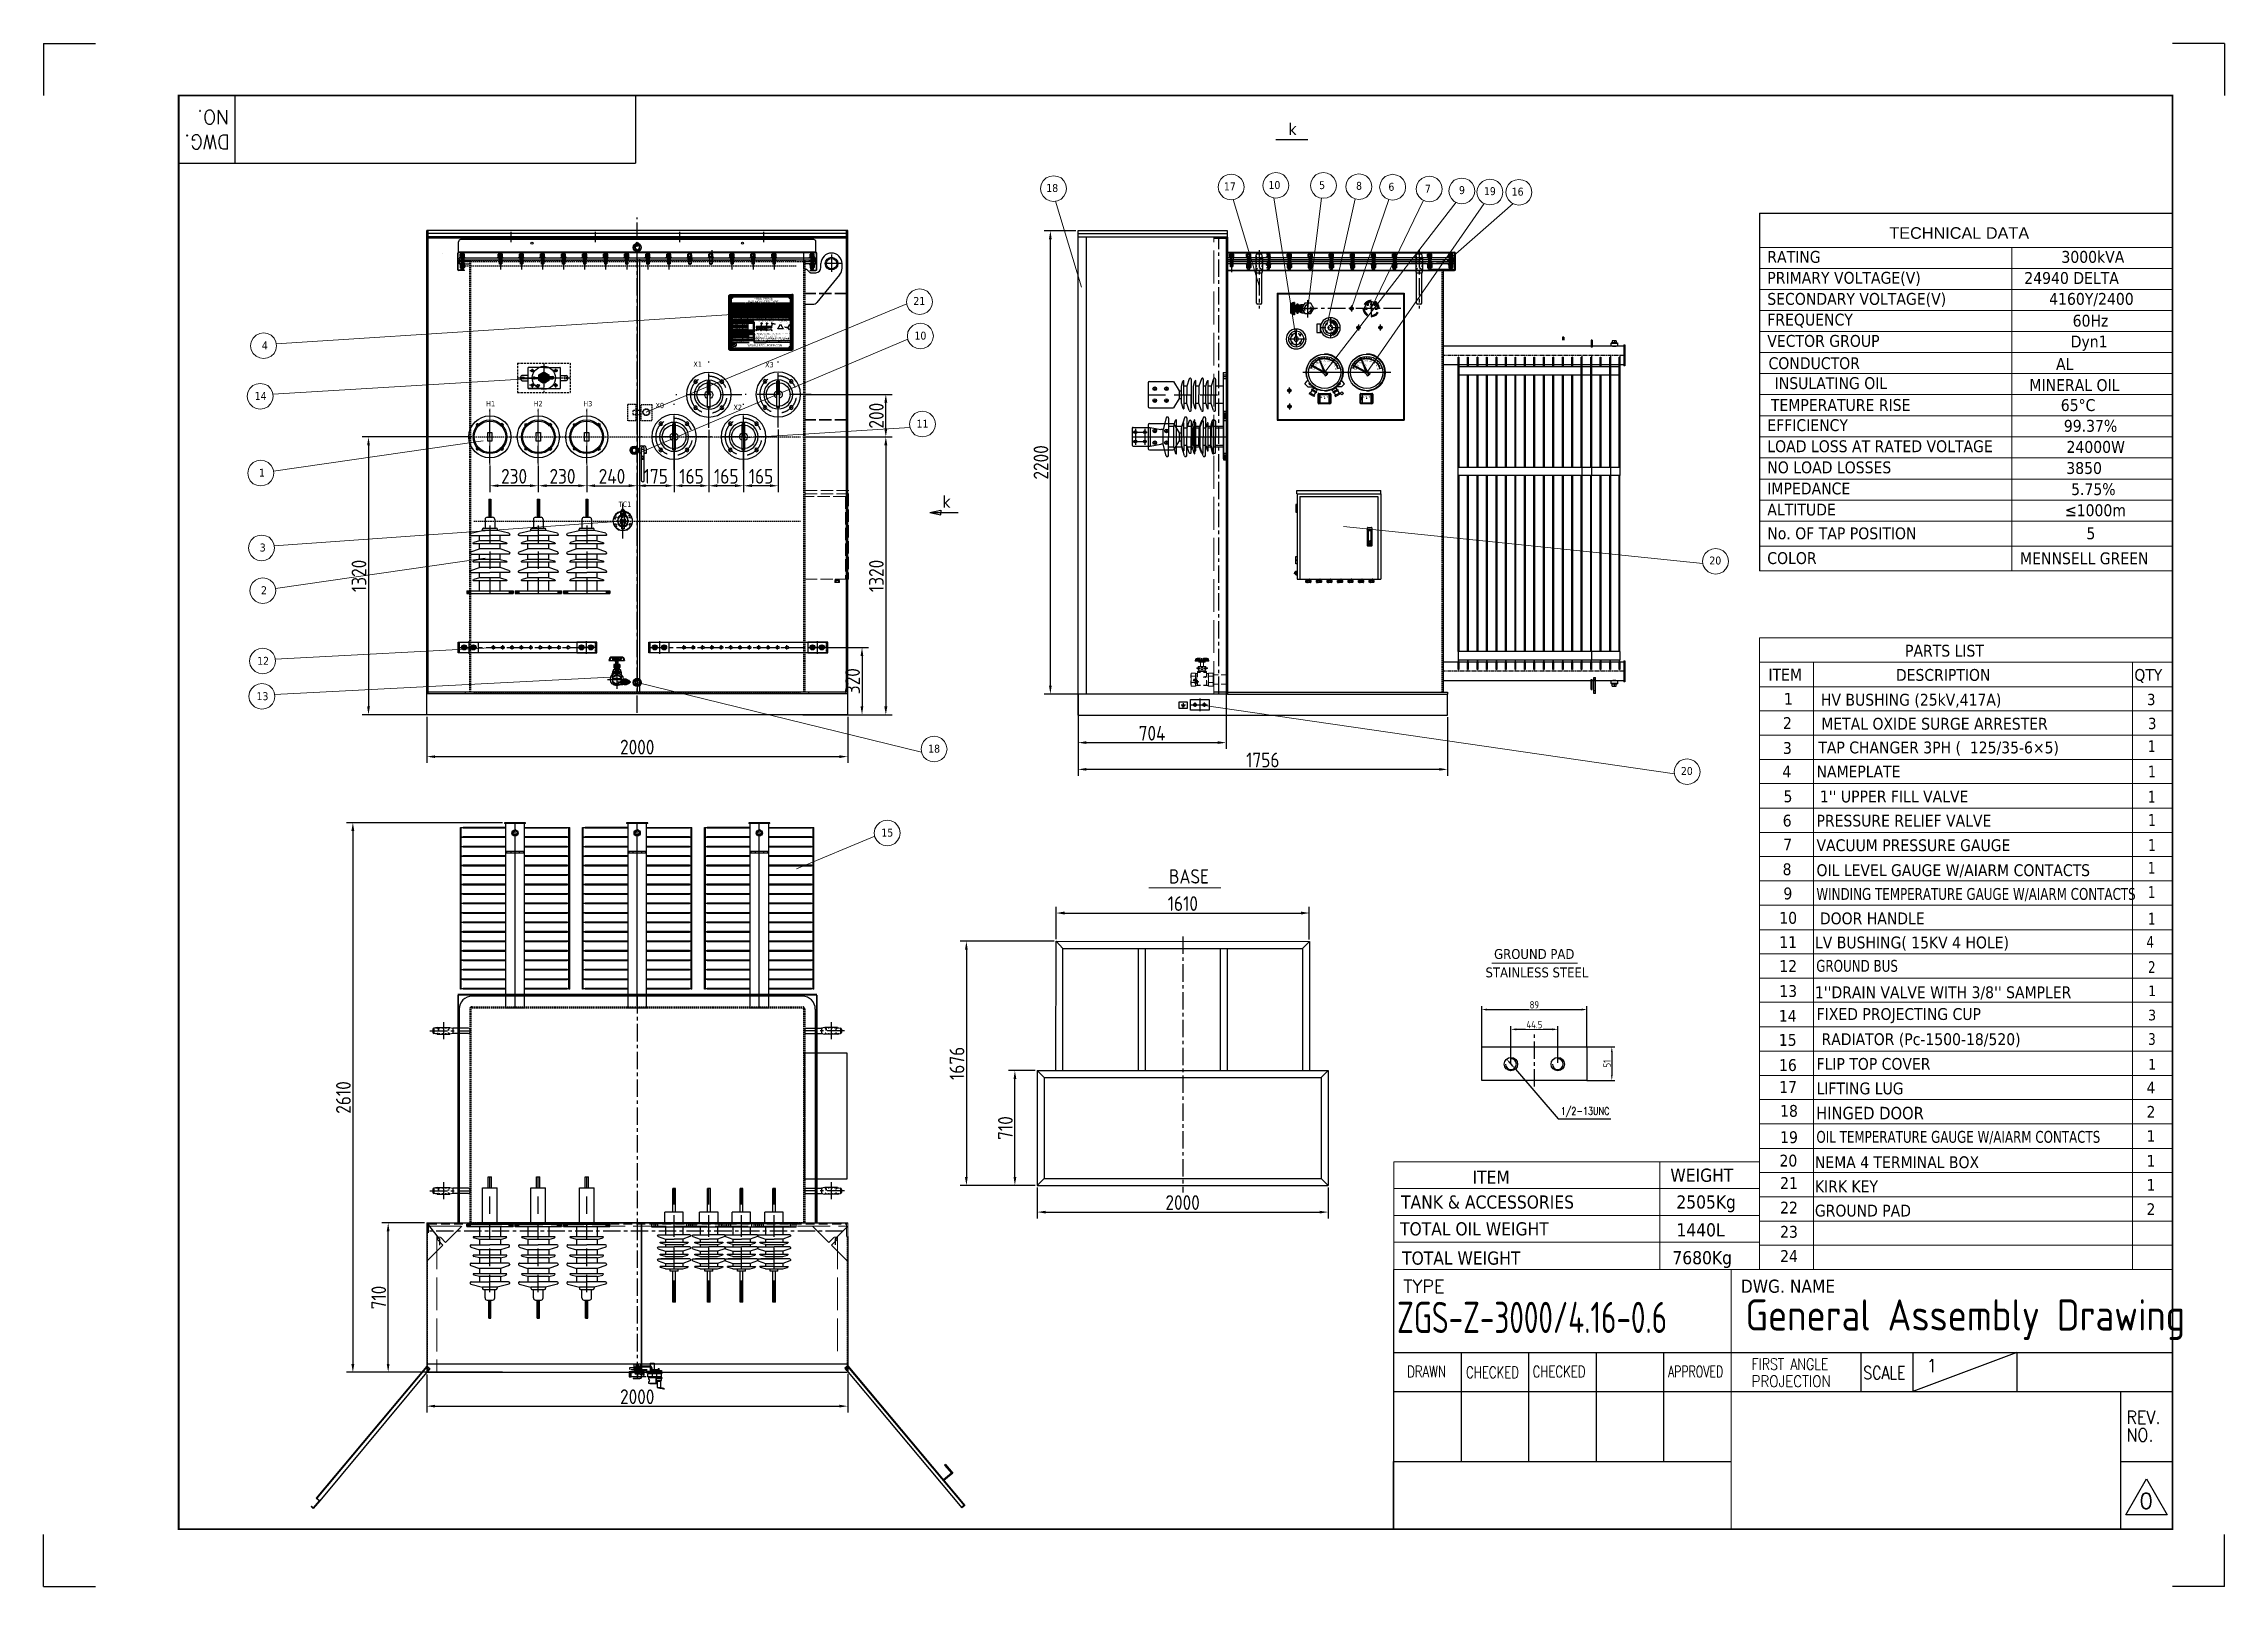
# Model space of a CAD drawing. Header units: millimetres. Extents: x 45841 to 102963, y -329287 to -163666.
# Drawn here: x 45841 to 56201, y -170993 to -163666 of the extents above; entities that cross this region are included whole.
import ezdxf
from ezdxf.enums import TextEntityAlignment as Align

# ---------------------------------------------------------------- set-up
doc = ezdxf.new("R2010")
doc.units = ezdxf.units.MM
doc.header["$LTSCALE"] = 13
for name, pattern in [('2 虚线', [5.75, 4.5, -1.25]), ('4 点画线', [9, 6.25, -1.25, 0.25, -1.25]), ('ACAD_ISO02W100', [15, 12, -3]), ('ACAD_ISO03W100', [1.18, 0.47, -0.71]), ('C_CENTER_L', [3.45, 1.5, -0.15, 0.15, -0.15, 1.5]), ('CENTER', [50.8, 31.75, -6.35, 6.35, -6.35]), ('CENTER2', [1.125, 0.75, -0.125, 0.125, -0.125]), ('CENTERX2', [101.6, 63.5, -12.7, 12.7, -12.7]), ('DASHED', [0.75, 0.5, -0.25]), ('HIDDEN', [9.525, 6.35, -3.175])]:
    doc.linetypes.add(name, pattern=pattern)
doc.layers.get('0').update_dxf_attribs({"color": 1, "linetype": 'CENTER'})
for name, color, linetype in [('1', 4, 'Continuous'), ('10', 1, 'Continuous'), ('2', 3, 'Continuous'), ('2细线层', 4, 'Continuous'), ('3中心线层', 1, 'CENTER'), ('4', 2, 'HIDDEN'), ('4虚线层', 6, 'DASHED'), ('6文字层', 3, 'Continuous'), ('PDF_几何图形', 7, 'Continuous'), ('中心线', 1, 'CENTER2'), ('粗实线', 4, 'Continuous'), ('虚线', 6, 'HIDDEN')]:
    doc.layers.add(name, color=color, linetype=linetype)
doc.layers.add('paper', color=254, linetype='Continuous', plot=False)
doc.layers.add('标注、文本', color=3, linetype='Continuous', lineweight=25)
doc.layers.add('铁心', color=3, linetype='Continuous', lineweight=0)
doc.styles.add('Arial_txtstyle_2.50_0_0', font='arial.ttf')
doc.styles.add('chinese', font='')
doc.styles.add('Note Text (ANSI)', font='arial.ttf')
doc.styles.add('PDF Arial', font='arial.ttf')
doc.styles.add('ROMANS', font='romans.shx', dxfattribs={"bigfont": 'whgtxt.shx'})
doc.styles.get("Standard").update_dxf_attribs({"font": 'gbenor.shx', "bigfont": 'gbcbig.shx'})
doc.styles.add('Tahoma$001', font='tahoma.ttf', dxfattribs={"height": 2.159784})
doc.styles.add('Tahoma_txtstyle_28.93_0_0', font='tahoma.ttf')
doc.styles.add('Tahoma_txtstyle_30.40_0_0', font='tahoma.ttf')
doc.styles.add('Tahoma_txtstyle_30.51_0_0', font='tahoma.ttf')
doc.styles.add('宋体', font='', dxfattribs={"width": 0.6})
doc.styles.get('chinese').set_extended_font_data('SimHei')
doc.styles.get('宋体').set_extended_font_data('Microsoft YaHei')
doc.dimstyles.new('1-15', dxfattribs={"dimscale": 20, "dimtxt": 3.5, "dimasz": 2, "dimexe": 1.5, "dimexo": 0.5, "dimgap": 0.5, "dimtad": 1, "dimtoh": 1, "dimdec": 1, "dimdsep": 46, "dimtxsty": 'Standard', "dimcen": 2.5, "dimclrd": 3, "dimclre": 3, "dimclrt": 3, "dimadec": 0, "dimazin": 2, "dimtfac": 1, "dimtdec": 1, "dimtmove": 0, "dimatfit": 2, "dimfxl": 1, "dimarcsym": 0})
doc.dimstyles.new('丁晓菲', dxfattribs={"dimscale": 10, "dimtxt": 3.5, "dimasz": 2.5, "dimexe": 1.5, "dimexo": 0, "dimgap": 0.5, "dimtad": 1, "dimtoh": 1, "dimtxsty": 'Standard', "dimcen": 2.5, "dimclrd": 3, "dimclre": 3, "dimclrt": 2, "dimadec": 0, "dimazin": 0, "dimtfac": 1, "dimtmove": 0, "dimatfit": 2, "dimfxl": 1.5, "dimarcsym": 0})

msp = doc.modelspace()

# ---------------------------------------------------------------- texts
at = {"layer": '1', "color": 4, "width": 0.8}
msp.add_text('ZGS-Z-3000/4.16-0.6', height=148.005, dxfattribs=at).set_placement((52270.779, -169789.264))
at = {"layer": '1', "color": 4}
msp.add_text('General Assembly Drawing', height=148.005, dxfattribs=at).set_placement((53926.114, -169777.607))
at = {"layer": '2', "style": 'ROMANS'}
for s, p in [('NO.', (46723.45, -163981.957)), ('DWG.', (46725.824, -164100.105))]:
    msp.add_text(s, height=66.6023, rotation=180, dxfattribs=at).set_placement(p)
at = {"layer": '2', "color": 0, "linetype": 'Continuous', "style": 'Arial_txtstyle_2.50_0_0'}
for s, height, p in [('RATED FREQUENCY', 4.5, (49112.213, -164934.644)), ('H.V    ', 3.5, (49113.889, -164916.058)), ('L.V', 3.5, (49113.987, -164922.045)), ('VOLTAGE RATING', 4.5, (49114.885, -164907.644)), ('24.94 kV DETLA', 3.5, (49126.395, -164916.088)), ('4.16 WYE/2.4 k V', 3.5, (49127.34, -164922.088)), ('COOLING METHOD', 4.5, (49181.447, -164934.293)), (' RATINGRATING', 4.5, (49183.695, -164907.644)), ('H.V    ', 3.5, (49186.794, -164916.074)), ('L.V', 3.5, (49187.056, -164921.994)), ('3000 kVA', 3.5, (49210.734, -164916.104)), ('3000 kVA', 3.5, (49211.098, -164922.037)), ('TEMPERATURE RISE ', 4.5, (49249.009, -164907.644)), ('WINDING', 3.5, (49250.544, -164921.994)), ('OIL', 3.5, (49250.447, -164916.074)), ('PHASE', 4.5, (49270.58, -164934.644)), ('65%%DC', 3.5, (49291.506, -164916.104)), ('65%%DC', 3.5, (49291.788, -164922.078)), ('%%% IMPEDANCE@85℃', 4.5, (49322.749, -164934.403)), ('H.V/H.V.N   BIL', 3.5, (49322.886, -164916.074)), ('L.V/L.V.N   BIL ', 3.5, (49323.116, -164921.994)), ('INSULATION LEVEL', 4.5, (49325.165, -164907.403)), ('30 kV', 3.5, (49369.7, -164921.448)), ('125 kV', 3.5, (49369.7, -164915.661)), ('STEP-UP OPERATION', 4.5, (49110.625, -164983.687)), ('CONDUCTOR        COPPER', 3.5, (49113.172, -164965.228)), ('60Hz', 3.5, (49130.569, -164943.074)), ('0NAN', 3.5, (49201.804, -164943.157)), (' MAXIMUM OPERATING PRESSURES OF LIQUID PRESERVATION SYSTEM ', 3.5, (49215.781, -165043.436)), ('THREE', 3.5, (49271.232, -164943.301)), ('LISTED', 2.64, (49115.7, -165108.925)), ('TANK DESIGNED FOR FULL VACUUM FILLING.', 3.5, (49216.801, -165056.104)), ('CHANGES 5 MM (0.2 IN) PER 10°C CHANGE IN LIQUID TEMPERATURE.', 3.5, (49216.832, -165074.734)), (' HIGHEST MANHOLE FLANGE AT 25°C IS 200 MM (7.9 IN). LIQUID LEVEL ', 3.5, (49215.458, -165068.334)), ('LIQUID LEVEL BELOW TOP SURFACE OF THE HIGHEST POINT OF THE ', 3.5, (49216.922, -165062.226)), (' 55 KPA (8 PSI) POSITIVE AND 21 KPA (-3 PSI) NEGATIVE.', 3.5, (49215.877, -165049.604))]:
    msp.add_text(s, height=height, dxfattribs=at).set_placement(p)
for s, height, p in [(' PAD MOUNTED TYPE', 10, (49258.099, -164892.074)), ('THREE PHASE ', 10, (49258.099, -164876.703)), ('VOLTS(V)', 3.5, (49123.126, -164990.738)), ('INSULATING OIL', 3.5, (49132.85, -164971.108)), ('TAP POSN', 3.5, (49148.923, -164990.738)), ('CONTAINS NO DETECTABLE LEVEL OF PCB (LESS THAN 2 PPM) AT THE TIME OF MANUFACTURE ', 3.5, (49271.172, -164971.73)), ('AMPS(A)', 3.5, (49174.307, -164990.738)), ('BETWEEN', 3.5, (49200.83, -164990.738)), ('MATERIAL', 4.5, (49239.223, -164952.919)), ('5.75 %%%', 3.5, (49334.171, -164940.936)), ('AT 3000 kVA', 3.5, (49365.884, -164940.936))]:
    msp.add_text(s, height=height, dxfattribs=at).set_placement(p, align=Align.MIDDLE)
for s, height, p in [('25563.5', 3.5, (49132.165, -165004.654)), ('24316.5', 3.5, (49132.228, -165018.654)), ('26187', 3.5, (49129.365, -164997.83)), ('24940', 3.5, (49129.365, -165011.83)), ('23693', 3.5, (49129.451, -165025.442)), ('4160', 3.5, (49128.178, -165032.269)), ('4', 3.5, (49149.077, -165018.83)), ('3', 3.5, (49149.077, -165011.83)), ('5', 3.5, (49149.077, -165025.83)), ('1', 3.5, (49148.947, -164997.83)), ('2', 3.5, (49149.077, -165004.83)), ('66.14', 3.5, (49180.676, -164997.83)), ('416.36', 3.5, (49183.73, -165032.468)), ('67.75', 3.5, (49180.979, -165004.83)), ('69.45', 3.5, (49180.979, -165011.83)), ('71.23', 3.5, (49180.979, -165018.83)), ('73.10', 3.5, (49180.979, -165025.83)), ('HV', 3.5, (49204.189, -165011.83)), ('LV', 3.5, (49204.189, -165032.917)), ('CONNECTION DIAGRAM', 4.5, (49307.643, -164982.287)), ('PHASOR DIAGRAM', 4.5, (49387.704, -164982.3)), ('HV', 3.5, (49345.455, -164991.238)), ('LV', 3.5, (49376.312, -164992.064)), ('TANK AND FITTINGS', 3.5, (49160.429, -165057.574)), ('TOTAL WEIGHT', 3.5, (49148.795, -165071.475)), ('CORE AND COILS', 3.5, (49154.149, -165050.813)), ('LIQUID', 3.5, (49128.979, -165064.686)), ('  kg', 3.5, (49183.304, -165064.574)), ('  kg', 3.5, (49183.312, -165050.259)), ('  kg', 3.5, (49183.312, -165057.259)), ('   kg', 3.5, (49183.931, -165071.441)), ('  lbs', 3.5, (49209.321, -165050.259)), ('  lbs', 3.5, (49209.336, -165057.259)), ('  L', 3.5, (49205.995, -165064.574)), ('  lbs', 3.5, (49210.161, -165071.441))]:
    msp.add_text(s, height=height, dxfattribs=at).set_placement(p, align=Align.MIDDLE_RIGHT)
at = {"layer": '2', "color": 0, "style": 'Note Text (ANSI)'}
for s, p in [('X0', (49229.22, -165035.229)), ('X1', (49252.969, -165035.048)), ('H1', (49253.162, -164990.729)), ('X2', (49277.738, -165035.048)), ('H2', (49277.964, -164991.409)), ('H3', (49301.318, -164990.704)), ('X3', (49303.56, -165035.077))]:
    msp.add_text(s, height=3, dxfattribs=at).set_placement(p, align=Align.RIGHT)
for s, p in [('7', (49229.192, -165012.04)), ('5', (49232.584, -165012.069)), ('3', (49236.062, -165012.154)), ('2', (49239.481, -165012.04)), ('4', (49242.874, -165012.069)), ('6', (49246.351, -165012.154)), ('7', (49253.726, -165012.04)), ('5', (49257.118, -165012.069)), ('3', (49260.596, -165012.154)), ('2', (49264.015, -165012.04)), ('4', (49267.407, -165012.069)), ('6', (49270.885, -165012.154)), ('7', (49278.771, -165012.04)), ('5', (49282.164, -165012.069)), ('3', (49285.642, -165012.154)), ('2', (49289.061, -165012.04)), ('4', (49292.453, -165012.069)), ('6', (49295.931, -165012.154))]:
    msp.add_text(s, height=1.44, dxfattribs=at).set_placement(p, align=Align.MIDDLE)
at = {"layer": '2', "color": 0, "style": '宋体'}
for s, p in [('H1', (49321.248, -165021.835)), ('H2', (49333.491, -165000.933)), ('H3', (49355.468, -165022.608)), ('X1', (49358.394, -165012.11)), ('X0', (49368.617, -165023.608)), ('X2', (49385.056, -165002.251)), ('X3', (49385.608, -165026.047))]:
    msp.add_text(s, height=3.1339, dxfattribs=at).set_placement(p)
at = {"layer": '2', "color": 0, "linetype": 'Continuous', "style": 'Arial_txtstyle_2.50_0_0', "width": 0.85}
for s, p in [('APPLIED STANDARD.', (49110.503, -165081.226)), ('S/N : ', (49218.112, -165081.462)), ('PHONE: ', (49276.831, -165081.456)), ('DATE OF MFG:  ', (49335.474, -165081.493))]:
    msp.add_text(s, height=4, dxfattribs=at).set_placement(p, align=Align.MIDDLE_LEFT)
msp.add_text('WWW.JIEZOUPOER.COM', height=10, dxfattribs=at).set_placement((49185.522, -165104.462))
at = {"layer": '2', "style": 'ROMANS'}
for s, height, p in [('TYPE', 61.6688, (52300.579, -169598.133)), ('1', 61.669, (54785.245, -169975.333))]:
    msp.add_text(s, height=height, dxfattribs=at).set_placement(p)
for s, height, width, p in [('DRAWN', 54.2685, 0.75, (52318.685, -169999.739)), ('CHECKED', 54.2685, 0.75, (52598.68, -170003.178)), ('CHECKED', 54.2685, 0.75, (52914.979, -169999.738)), ('APPROVED', 54.2685, 0.7, (53557.947, -169999.738)), ('FIRST ANGLE', 54.2685, 0.8, (53955.163, -169964.4)), ('PROJECTION', 54.2685, 0.86, (53955.163, -170045.732)), ('SCALE', 61.6688, 0.8, (54485.39, -170009.117)), ('REV.', 61.6688, 0.9, (55735.91, -170220.167)), ('NO.', 61.6688, 0.9, (55735.91, -170304.266))]:
    msp.add_text(s, height=height, dxfattribs=dict(at, width=width)).set_placement(p)
at = {"layer": '2', "color": 4, "style": 'ROMANS'}
msp.add_text('0', height=74.002, dxfattribs=at).set_placement((55798.066, -170623.751))
at = {"layer": '4', "color": 0, "lineweight": -3, "style": 'Arial_txtstyle_2.50_0_0'}
msp.add_text('WEIGHT', height=2.88, dxfattribs=at).set_placement((49141.664, -165044.57))
at = {"layer": '标注、文本', "style": 'Tahoma$001'}
for s, p in [('X1', (48968.406, -165200.989)), ('X3', (49309.304, -165203.328)), ('H1', (47985.908, -165388.17)), ('H2', (48211.21, -165388.007)), ('H3', (48447.302, -165388.707)), ('X0', (48788.401, -165397.182)), ('X2', (49158.915, -165405.88))]:
    msp.add_text(s, height=25, dxfattribs=at).set_placement(p, align=Align.RIGHT)
at = {"layer": '标注、文本', "color": 4, "lineweight": 30, "extrusion": (0, 0, -1), "text_generation_flag": 4}
for s, p in [('140', (-51872.663, -165210.39)), ('120', (-51880.752, -165194.515)), ('100', (-51893.742, -165182.453)), ('80', (-51909.227, -165173.827)), ('60', (-51926.825, -165171.039)), ('40', (-51944.424, -165173.827)), ('20', (-51960.299, -165181.916)), ('-0+', (-51972.898, -165194.515)), ('20', (-51980.987, -165210.39)), ('140', (-52072.663, -165210.39)), ('120', (-52080.752, -165194.515)), ('100', (-52093.742, -165182.453)), ('80', (-52109.227, -165173.827)), ('60', (-52126.825, -165171.039)), ('40', (-52144.424, -165173.827)), ('20', (-52160.299, -165181.916)), ('-0+', (-52172.898, -165194.515)), ('20', (-52180.987, -165210.39))]:
    msp.add_text(s, height=8, rotation=180, dxfattribs=at).set_placement(p, align=Align.MIDDLE)
for p in [(-51920.997, -165195.024), (-52120.997, -165195.024)]:
    msp.add_text('C%%D', height=8, rotation=180, dxfattribs=at).set_placement(p)
at = {"layer": '标注、文本', "color": 4, "lineweight": 30, "style": 'chinese'}
for s, p in [('W.T.I.', (51927.795, -165344.788)), ('O.T.I.', (52127.475, -165344.788))]:
    msp.add_text(s, height=9.5, dxfattribs=at).set_placement(p, align=Align.MIDDLE_CENTER)
at = {"layer": '标注、文本', "style": 'Tahoma$001'}
msp.add_text('TC1', height=25, dxfattribs=at).set_placement((48572.836, -165866.012))
at = {"layer": '铁心'}
for s, height, style, p in [('k', 56.398, 'Tahoma$001', (51755.28, -164100.495)), ('18', 37.5893, 'Tahoma$001', (50604.323, -164370.699)), ('17', 37.5893, 'Tahoma$001', (51447.984, -164363.315)), ('10', 37.5893, 'Tahoma$001', (51659.914, -164356.555)), ('5', 37.589, 'Tahoma$001', (51900.663, -164357.05)), ('8', 37.589, 'Tahoma$001', (52076.015, -164360.309)), ('6', 37.589, 'Tahoma$001', (52229.68, -164365.087)), ('7', 37.589, 'Tahoma$001', (52403.196, -164373.529)), ('9', 37.589, 'Tahoma$001', (52565.13, -164380.555)), ('19', 37.5893, 'Tahoma$001', (52683.539, -164385.595)), ('16', 37.5893, 'Tahoma$001', (52815.236, -164388.18)), ('TECHNICAL DATA', 55.22985, 'PDF Arial', (54609.388, -164593.281)), ('RATING', 56.3976, 'Tahoma$001', (54029.704, -164707.181)), ('3000kVA', 56.3976, 'Tahoma$001', (55426.999, -164707.181)), ('PRIMARY VOLTAGE(V)', 56.39759, 'Tahoma$001', (54029.704, -164806.469)), ('24940 DELTA', 56.39759, 'Tahoma$001', (55250.597, -164807.414)), ('21', 37.5893, 'Tahoma$001', (49972.828, -164907.237)), ('SECONDARY VOLTAGE(V)', 56.39759, 'Tahoma$001', (54029.704, -164906.702)), ('4160Y/2400', 56.3976, 'Tahoma$001', (55368.713, -164906.702)), ('10', 37.5893, 'Tahoma$001', (49978.131, -165071.795)), ('FREQUENCY', 56.3976, 'Tahoma$001', (54029.704, -165005.043)), ('60Hz', 56.3976, 'Tahoma$001', (55480.351, -165010.137)), ('4', 37.589, 'Tahoma$001', (46877.536, -165118.225)), ('VECTOR GROUP', 56.39759, 'Tahoma$001', (54029.704, -165106.222)), ('Dyn1', 56.3976, 'Tahoma$001', (55471.046, -165109.147)), ('CONDUCTOR', 56.3976, 'Tahoma$001', (54035.51, -165212.15)), ('AL', 56.3976, 'Tahoma$001', (55401.397, -165215.837)), ('14', 37.5893, 'Tahoma$001', (46843.838, -165358.084)), ('MINERAL OIL ', 56.39759, 'Tahoma$001', (55275.082, -165316.07)), ('11', 37.5893, 'Tahoma$001', (49987.959, -165490.314)), ('EFFICIENCY', 56.3976, 'Tahoma$001', (54029.704, -165506.208)), ('99.37%%%', 56.3976, 'Tahoma$001', (55438.516, -165509.408)), ('LOAD LOSS AT RATED VOLTAGE', 56.39759, 'Tahoma$001', (54029.704, -165606.441)), ('24000W', 56.3976, 'Tahoma$001', (55451.151, -165609.641)), ('NO LOAD LOSSES', 56.39759, 'Tahoma$001', (54029.704, -165706.674)), ('3850', 56.3976, 'Tahoma$001', (55450.196, -165709.874)), ('1', 37.589, 'Tahoma$001', (46863.775, -165723.04)), ('IMPEDANCE', 56.3976, 'Tahoma$001', (54029.704, -165806.907)), ('5.75%%%', 56.3976, 'Tahoma$001', (55472.927, -165810.107)), ('k', 56.398, 'Tahoma$001', (50110.486, -165870.264)), ('ALTITUDE', 56.3976, 'Tahoma$001', (54029.704, -165907.14)), ('≤1000m', 56.3976, 'Tahoma$001', (55443.696, -165910.34)), ('No. OF TAP POSITION', 56.39759, 'Tahoma$001', (54029.62, -166019.994)), ('5', 56.398, 'Tahoma$001', (55545.709, -166019.994)), ('3', 37.589, 'Tahoma$001', (46867.658, -166078.093)), ('20', 37.5893, 'Tahoma$001', (53754.507, -166139.806)), ('COLOR', 56.3976, 'Tahoma$001', (54029.62, -166137.601)), ('MENNSELL GREEN', 56.39759, 'Tahoma$001', (55230.705, -166138.765)), ('2', 37.589, 'Tahoma$001', (46873.809, -166280.831)), ('12', 37.5893, 'Tahoma$001', (46855.467, -166616.2)), ('PARTS LIST', 56.2319, 'Tahoma_txtstyle_30.40_0_0', (54684.232, -166577.21)), ('ITEM', 56.2319, 'Tahoma_txtstyle_30.40_0_0', (54035.089, -166690.847)), ('DESCRIPTION', 56.23192, 'Tahoma_txtstyle_30.40_0_0', (54640.703, -166692.279)), ('QTY', 55.9845, 'Tahoma$001', (55773.578, -166692.021)), ('13', 37.5893, 'Tahoma$001', (46852.372, -166783.98)), ('1', 56.232, 'Tahoma_txtstyle_30.40_0_0', (54108.619, -166805.916)), (' HV BUSHING (25kV,417A)', 56.23192, 'Tahoma_txtstyle_30.40_0_0', (54263.435, -166810.152)), ('3', 53.499, 'Tahoma_txtstyle_28.93_0_0', (55833.729, -166807.587)), ('2', 56.232, 'Tahoma_txtstyle_30.40_0_0', (54104.321, -166920.986)), ('METAL OXIDE SURGE ARRESTER', 56.23192, 'Tahoma_txtstyle_30.40_0_0', (54286.275, -166924.098)), ('3', 53.499, 'Tahoma$001', (55838.504, -166921.463)), ('18', 37.5893, 'Tahoma$001', (50043.135, -167033.355)), ('3', 56.232, 'Tahoma_txtstyle_30.40_0_0', (54103.844, -167039.397)), ('TAP CHANGER 3PH (  125/35-6×5)', 56.23192, 'Tahoma_txtstyle_30.40_0_0', (54272.099, -167036.838)), ('20', 37.5893, 'Tahoma$001', (53619.2, -167139.212)), ('4', 56.232, 'Tahoma_txtstyle_30.40_0_0', (54101.457, -167150.647)), ('NAMEPLATE', 56.2319, 'Tahoma_txtstyle_30.40_0_0', (54263.435, -167150.886)), ('5', 56.232, 'Tahoma_txtstyle_30.40_0_0', (54106.872, -167269.059)), ("1'' UPPER FILL VALVE", 56.23192, 'Tahoma_txtstyle_30.40_0_0', (54279.59, -167269.332)), ('15', 37.5893, 'Tahoma$001', (49820.819, -167432.055)), ('6', 56.232, 'Tahoma_txtstyle_30.40_0_0', (54102.978, -167384.128)), ('PRESSURE RELIEF VALVE', 56.23192, 'Tahoma_txtstyle_30.40_0_0', (54263.435, -167384.375)), ('7', 56.232, 'Tahoma_txtstyle_30.40_0_0', (54105.395, -167497.765)), ('VACUUM PRESSURE GAUGE ', 56.23192, 'Tahoma_txtstyle_30.40_0_0', (54263.435, -167501.108)), ('8', 56.232, 'Tahoma_txtstyle_30.40_0_0', (54102.398, -167615.222)), ('OIL LEVEL GAUGE W/AIARM CONTACTS ', 56.23192, 'Tahoma_txtstyle_30.40_0_0', (54263.435, -167619.572)), ('9', 56.232, 'Tahoma_txtstyle_30.40_0_0', (54106.226, -167730.053)), ('10', 56.2319, 'Tahoma_txtstyle_30.40_0_0', (54086.655, -167846.077)), ('DOOR HANDLE', 56.23192, 'Tahoma_txtstyle_30.40_0_0', (54279.59, -167848.499)), ('11', 56.2319, 'Tahoma_txtstyle_30.40_0_0', (54086.655, -167961.147)), ('LV BUSHING( 15KV 4 HOLE)', 56.23192, 'Tahoma_txtstyle_30.40_0_0', (54256.404, -167962.806)), ('GROUND PAD  ', 46.95689, 'Tahoma$001', (52731.814, -168012.978)), ('12', 56.2319, 'Tahoma_txtstyle_30.40_0_0', (54086.655, -168074.784)), ('STAINLESS STEEL ', 46.95689, 'Tahoma$001', (52691.03, -168100.5)), ('13', 56.2319, 'Tahoma_txtstyle_30.40_0_0', (54086.655, -168193.434)), ("1''DRAIN VALVE WITH 3/8'' SAMPLER ", 56.23192, 'Tahoma_txtstyle_30.40_0_0', (54255.795, -168199.376)), ('1', 50.452, 'Tahoma$001', (55838.981, -168189.615)), ('FIXED PROJECTING CUP', 56.23192, 'Tahoma_txtstyle_30.40_0_0', (54264.245, -168302.73)), ('14', 56.2319, 'Tahoma_txtstyle_30.40_0_0', (54084.507, -168311.65)), ('3', 50.452, 'Tahoma$001', (55838.981, -168304.684)), ('15', 56.2319, 'Tahoma_txtstyle_30.40_0_0', (54084.507, -168425.679)), ('RADIATOR (Pc-1500-18/520)  ', 56.23192, 'Tahoma_txtstyle_30.40_0_0', (54287.261, -168422.238)), ('16', 56.2319, 'Tahoma_txtstyle_30.40_0_0', (54085.292, -168545.06)), ('FLIP TOP COVER', 56.23192, 'Tahoma_txtstyle_30.40_0_0', (54263.435, -168539.598)), ('1', 50.795, 'Tahoma$001', (55838.981, -168538.643)), ('17', 56.2319, 'Tahoma_txtstyle_30.40_0_0', (54086.345, -168649.094)), ('LIFTING LUG', 56.23192, 'Tahoma_txtstyle_30.40_0_0', (54263.435, -168655.93)), ('4', 55.191, 'Tahoma$001', (55831.819, -168651.325)), ('18', 56.2319, 'Tahoma_txtstyle_30.40_0_0', (54090.596, -168762.66)), ('HINGED DOOR', 59.1915, 'Tahoma_txtstyle_30.40_0_0', (54261.682, -168774.51)), ('2', 55.191, 'Tahoma$001', (55831.819, -168766.395)), ('19', 56.2319, 'Tahoma_txtstyle_30.40_0_0', (54090.596, -168887.661)), ('1', 55.191, 'Tahoma$001', (55831.819, -168881.464)), ('20', 56.2319, 'Tahoma_txtstyle_30.40_0_0', (54087.59, -168998.711)), ('NEMA 4 TERMINAL BOX', 56.23192, 'Tahoma_txtstyle_30.40_0_0', (54255.795, -169006.534)), ('1', 55.191, 'Tahoma$001', (55831.819, -168998.921)), ('ITEM', 62.517, 'Tahoma_txtstyle_30.51_0_0', (52629.268, -169080.705)), ('21', 56.2319, 'Tahoma_txtstyle_30.40_0_0', (54090.596, -169105.191)), ('KIRK KEY', 56.2319, 'Tahoma_txtstyle_30.40_0_0', (54255.795, -169121.126)), ('1', 55.191, 'Tahoma$001', (55831.819, -169113.513)), ('TANK & ACCESSORIES', 62.51702, 'Tahoma_txtstyle_30.51_0_0', (52289.77, -169198.651)), ('2505Kg', 62.517, 'Tahoma_txtstyle_30.51_0_0', (53597.653, -169198.316)), ('22', 56.2319, 'Tahoma_txtstyle_30.40_0_0', (54090.596, -169221.873)), ('GROUND PAD  ', 56.23192, 'Tahoma_txtstyle_30.40_0_0', (54255.795, -169236.195)), ('2', 55.191, 'Tahoma$001', (55831.819, -169228.582)), ('TOTAL OIL WEIGHT', 62.51702, 'Tahoma_txtstyle_30.51_0_0', (52284.898, -169325.96)), ('1440L', 62.517, 'Tahoma_txtstyle_30.51_0_0', (53598.055, -169330.604)), ('23', 56.2319, 'Tahoma_txtstyle_30.40_0_0', (54090.596, -169336.942)), ('TOTAL WEIGHT', 62.51702, 'Tahoma_txtstyle_30.51_0_0', (52294.642, -169464.838)), ('7680Kg', 62.517, 'Tahoma_txtstyle_30.51_0_0', (53578.953, -169462.859)), ('24', 56.2319, 'Tahoma_txtstyle_30.40_0_0', (54090.596, -169452.012)), ('DWG. NAME', 62.3068, 'Tahoma_txtstyle_30.40_0_0', (53903.967, -169598.133))]:
    msp.add_text(s, height=height, dxfattribs=dict(at, style=style)).set_placement(p)
at = {"layer": '铁心', "style": 'Tahoma$001'}
for s, p in [('INSULATING OIL', (54331.985, -165278.466)), ('TEMPERATURE RISE ', (54388.779, -165382.305))]:
    msp.add_text(s, height=56.39759, dxfattribs=at).set_placement(p, align=Align.MIDDLE)
msp.add_text('65%%DC', height=56.3976, dxfattribs=at).set_placement((55424.006, -165382.705), align=Align.MIDDLE_LEFT)
at = {"layer": '铁心', "style": 'Tahoma_txtstyle_30.40_0_0', "width": 0.85}
for s, height, p in [('1', 56.232, (55838.376, -167031.006)), ('1', 56.232, (55838.981, -167150.886)), ('1', 56.232, (55838.303, -167270.762)), ('1', 56.232, (55838.981, -167381.264)), ('1', 56.232, (55838.981, -167500.153)), ('1', 56.232, (55838.079, -167608.462)), ('WINDING TEMPERATURE GAUGE W/AIARM CONTACTS  ', 56.23192, (54263.024, -167732.431)), ('1', 56.232, (55838.079, -167723.532)), ('1', 56.232, (55838.303, -167849.929)), ('4', 56.232, (55831.13, -167959.953)), (' GROUND BUS ', 56.23192, (54244.432, -168073.872)), ('2', 56.232, (55838.303, -168080.068)), ('3', 56.232, (55838.981, -168421.425)), ('OIL TEMPERATURE GAUGE W/AIARM CONTACTS  ', 56.23192, (54263.024, -168885.991))]:
    msp.add_text(s, height=height, dxfattribs=at).set_placement(p)
at = {"layer": '铁心'}
msp.add_text('BASE', height=68.0388, dxfattribs=at).set_placement((51187.693, -167655.078))
at = {"layer": '铁心', "insert": (53569.243, -169008.709), "char_height": 62.517, "width": 740.25289, "attachment_point": 1, "style": 'Tahoma_txtstyle_30.51_0_0'}
msp.add_mtext('WEIGHT', dxfattribs=at)

# ---------------------------------------------------------------- blocks, each defined once
blk = doc.blocks.new('A$C01AF0FBC')
at = {"layer": '1', "color": 1, "linetype": 'CENTERX2', "lineweight": -3, "ltscale": 0.1}
blk.add_line((20, 740), (20, 0), dxfattribs=at)
at = {"layer": '粗实线', "lineweight": 30}
for p, q in [((38, 740), (38, 7)), ((40, 740), (40, 7)), ((0, 2), (33, 2)), ((0, 2), (0, 0)), ((0, 0), (33, 0))]:
    blk.add_line(p, q, dxfattribs=at)
for radius in [7, 5]:
    blk.add_arc((33, 7), radius, 270, 0, dxfattribs=at)
blk = doc.blocks.new('A$C0AD52951')
at = {"layer": '粗实线'}
h = blk.add_hatch(color=256, dxfattribs=at)
h.dxf.hatch_style = 2
h.paths.add_polyline_path([(2.2, 41.7), (1.1, 41.7), (2.2, 41.7), (3.3, 40.6), (3.3, 39.5), (4.4, 39.5), (4.4, 38.4), (5.5, 38.4), (5.5, 37.3), (6.6, 39.5), (5.5, 39.5), (4.4, 38.4), (4.4, 39.5), (4.4, 40.6), (3.3, 40.6), (3.3, 41.7)])
h = blk.add_hatch(color=256, dxfattribs=at)
h.dxf.hatch_style = 2
h.paths.add_polyline_path([(1.1, 41.7), (1.1, 40.6), (1.1, 39.5), (2.2, 39.5), (2.2, 40.6), (1.1, 40.6), (1.1, 41.7), (2.2, 41.7)])
h = blk.add_hatch(color=256, dxfattribs=at)
h.dxf.hatch_style = 2
h.paths.add_polyline_path([(6.6, 11), (7.7, 11), (11, 13.2), (11, 14.3)])
for points in [[(24.1, 62.5), (14.3, 59.3), (6.6, 52.7), (1.1, 43.9), (0, 38.4)], [(0, 21.9), (2.2, 15.4), (8.8, 7.7), (16.5, 1.1), (23, 0)], [(27.4, 51.6), (19.8, 48.3), (14.3, 42.8), (13.2, 39.5)], [(13.2, 23), (14.3, 19.8), (19.8, 14.3), (27.4, 11)], [(27.4, 48.3), (18.7, 43.9), (14.3, 36.2), (14.3, 26.3), (18.7, 18.7), (27.4, 13.2), (35.1, 13.2), (35.1, 4.4), (27.4, 4.4), (27.4, 13.2)], [(15.4, 24.1), (19.8, 17.6), (28.5, 14.3)], [(45, 40.6), (43.9, 42.8), (36.2, 47.2), (26.3, 47.2), (18.7, 42.8), (17.6, 40.6)], [(27.4, 40.6), (23, 36.2), (20.8, 30.7), (23, 25.2), (27.4, 21.9)], [(35.1, 51.6), (39.5, 57.1), (38.4, 62.5), (34, 66.9), (28.5, 66.9), (24.1, 62.5), (23, 57.1), (27.4, 51.6)], [(23, 59.3), (23, 47.2)], [(25.2, 64.7), (30.7, 71.3), (37.3, 64.7)], [(27.4, 35.1), (25.2, 30.7), (27.4, 26.3)], [(27.4, 35.1), (27.4, 51.6), (35.1, 51.6), (35.1, 35.1)], [(35.1, 26.3), (35.1, 13.2), (27.4, 13.2), (27.4, 26.3)], [(34, 14.3), (32.9, 15.4), (30.7, 16.5), (29.6, 15.4), (28.5, 14.3)], [(34, 14.3), (32.9, 15.4), (30.7, 16.5), (29.6, 15.4), (28.5, 14.3)], [(34, 14.3), (42.8, 17.6), (47.2, 24.1)], [(49.4, 39.5), (48.3, 42.8), (42.8, 48.3), (35.1, 51.6)], [(35.1, 13.2), (43.9, 18.7), (48.3, 26.3), (48.3, 36.2), (43.9, 43.9), (35.1, 48.3)], [(35.1, 21.9), (39.5, 25.2), (41.7, 30.7), (39.5, 36.2), (35.1, 40.6)], [(35.1, 26.3), (37.3, 30.7), (35.1, 35.1)], [(35.1, 11), (42.8, 14.3), (48.3, 19.8), (49.4, 23)], [(62.5, 38.4), (61.4, 43.9), (56, 52.7), (48.3, 59.3), (38.4, 62.5)], [(39.5, 59.3), (39.5, 47.2)], [(39.5, 0), (46.1, 1.1), (53.8, 7.7), (60.4, 15.4), (62.5, 21.9)], [(54.9, 50.5), (50.5, 47.2)], [(54.9, 50.5), (51.6, 50.5), (52.7, 48.3)], [(60.4, 19.8), (60.4, 20.8), (59.3, 23), (59.3, 21.9), (59.3, 20.8), (58.2, 20.8), (57.1, 20.8), (56, 20.8), (56, 21.9), (56, 23), (56, 24.1), (57.1, 24.1)]]:
    blk.add_lwpolyline(points, dxfattribs=at)
for points in [[(2.2, 41.7), (1.1, 41.7), (2.2, 41.7), (3.3, 40.6), (3.3, 39.5), (4.4, 39.5), (4.4, 38.4), (5.5, 38.4), (5.5, 37.3), (6.6, 39.5), (5.5, 39.5), (4.4, 38.4), (4.4, 39.5), (4.4, 40.6), (3.3, 40.6), (3.3, 41.7)], [(1.1, 41.7), (1.1, 40.6), (1.1, 39.5), (2.2, 39.5), (2.2, 40.6), (1.1, 40.6), (1.1, 41.7), (2.2, 41.7)], [(9.9, 45), (8.8, 47.2), (6.6, 48.3), (4.4, 47.2), (3.3, 45), (4.4, 42.8), (6.6, 41.7), (8.8, 42.8)], [(9.9, 16.5), (8.8, 19.8), (6.6, 19.8), (4.4, 19.8), (3.3, 16.5), (4.4, 14.3), (6.6, 13.2), (8.8, 14.3)], [(6.6, 11), (7.7, 11), (11, 13.2), (11, 14.3)], [(7.7, 11), (8.8, 11)], [(37.3, 59.3), (36.2, 63.6), (30.7, 65.8), (26.3, 63.6), (24.1, 59.3), (26.3, 54.9), (30.7, 52.7), (36.2, 54.9)], [(34, 59.3), (34, 61.4), (30.7, 62.5), (28.5, 61.4), (27.4, 59.3), (28.5, 57.1), (30.7, 56), (34, 57.1)], [(35.1, 30.7), (34, 34), (30.7, 35.1), (28.5, 34), (27.4, 30.7), (28.5, 28.5), (30.7, 27.4), (34, 28.5)], [(59.3, 45), (58.2, 47.2), (56, 48.3), (53.8, 47.2), (52.7, 45), (53.8, 42.8), (56, 41.7), (58.2, 42.8)], [(59.3, 16.5), (58.2, 19.8), (56, 19.8), (53.8, 19.8), (52.7, 16.5), (53.8, 14.3), (56, 13.2), (58.2, 14.3)]]:
    blk.add_lwpolyline(points, close=True, dxfattribs=at)
for points in [[(11, 32.9), (11, 32.9), (13.2, 32.9), (13.2, 32.9)], [(13.2, 29.6), (13.2, 29.6), (11, 29.6), (11, 29.6)], [(17.6, 41.7), (17.6, 41.7), (13.2, 32.9), (13.2, 32.9)], [(13.2, 29.6), (13.2, 29.6), (17.6, 19.8), (17.6, 19.8)], [(17.6, 41.7), (17.6, 41.7), (15.4, 43.9), (15.4, 43.9)], [(15.4, 17.6), (15.4, 17.6), (17.6, 19.8), (17.6, 19.8)], [(17.6, 47.2), (17.6, 47.2), (19.8, 45), (19.8, 45)], [(19.8, 17.6), (19.8, 17.6), (17.6, 15.4), (17.6, 15.4)], [(27.4, 48.3), (27.4, 48.3), (19.8, 45), (19.8, 45)], [(19.8, 17.6), (19.8, 17.6), (27.4, 13.2), (27.4, 13.2)], [(42.8, 45), (42.8, 45), (35.1, 48.3), (35.1, 48.3)], [(35.1, 13.2), (35.1, 13.2), (42.8, 17.6), (42.8, 17.6)], [(42.8, 45), (42.8, 45), (43.9, 47.2), (43.9, 47.2)], [(43.9, 15.4), (43.9, 15.4), (42.8, 17.6), (42.8, 17.6)], [(47.2, 43.9), (47.2, 43.9), (45, 41.7), (45, 41.7)], [(49.4, 32.9), (49.4, 32.9), (45, 41.7), (45, 41.7)], [(45, 19.8), (45, 19.8), (49.4, 29.6), (49.4, 29.6)], [(45, 19.8), (45, 19.8), (47.2, 17.6), (47.2, 17.6)], [(49.4, 32.9), (49.4, 32.9), (51.6, 32.9), (51.6, 32.9)], [(51.6, 29.6), (51.6, 29.6), (49.4, 29.6), (49.4, 29.6)]]:
    blk.add_open_spline(points, degree=3, dxfattribs=at)
blk = doc.blocks.new('A$C62CB6CE0')
at = {"layer": 'PDF_几何图形'}
for p, q in [((22, 119), (54, 119)), ((22, 119), (22, 90)), ((27, 104), (27, 85)), ((33, 104), (27, 104)), ((33, 115), (33, 104)), ((33, 112), (34, 111)), ((44, 111), (33, 111)), ((34, 111), (33, 111)), ((33, 111), (34, 111)), ((44, 111), (33, 110)), ((34, 111), (33, 110)), ((33, 109), (34, 108)), ((43, 112), (34, 111)), ((43, 111), (34, 111)), ((43, 110), (34, 110)), ((43, 109), (34, 109)), ((43, 109), (34, 108)), ((43, 108), (34, 107)), ((43, 107), (34, 106)), ((43, 106), (34, 105)), ((43, 105), (34, 104)), ((43, 104), (34, 104)), ((43, 111), (44, 111)), ((44, 111), (43, 111)), ((44, 111), (43, 110)), ((44, 110), (43, 109)), ((44, 109), (43, 109)), ((44, 108), (43, 108)), ((44, 107), (43, 107)), ((44, 106), (43, 106)), ((44, 105), (43, 105)), ((44, 104), (43, 104)), ((50, 104), (44, 104)), ((45, 109), (45, 105)), ((45, 109), (49, 109)), ((49, 105), (45, 105)), ((49, 109), (99, 109)), ((49, 105), (99, 105)), ((50, 104), (50, 85)), ((54, 119), (54, 90)), ((55, 104), (55, 87)), ((55, 104), (57, 104)), ((57, 104), (57, 87)), ((101, 122), (101, 109)), ((101, 122), (119, 122)), ((101, 104), (101, 82)), ((119, 122), (119, 87)), ((0, 82), (27, 82)), ((0, 82), (0, 58)), ((2, 80), (27, 80)), ((2, 80), (2, 55)), ((4, 101), (33, 101)), ((4, 58), (4, 77)), ((23, 58), (4, 58)), ((7, 80), (7, 55)), ((66, 90), (9, 90)), ((9, 78), (20, 78)), ((9, 78), (9, 58)), ((16, 85), (57, 85)), ((60, 58), (19, 58)), ((20, 80), (20, 78)), ((24, 92), (65, 92)), ((65, 90), (24, 90)), ((24, 87), (65, 87)), ((27, 80), (50, 80)), ((27, 80), (27, 78)), ((27, 78), (50, 78)), ((28, 78), (28, 73)), ((33, 101), (34, 101)), ((33, 99), (33, 80)), ((43, 103), (34, 103)), ((43, 102), (34, 102)), ((43, 101), (34, 101)), ((43, 101), (34, 101)), ((43, 101), (34, 101)), ((43, 101), (34, 100)), ((43, 99), (34, 99)), ((38, 78), (38, 73)), ((40, 58), (38, 58)), ((81, 58), (40, 58)), ((44, 104), (43, 103)), ((44, 103), (43, 102)), ((44, 102), (43, 101)), ((44, 101), (43, 101)), ((44, 100), (43, 99)), ((43, 82), (70, 82)), ((43, 80), (68, 80)), ((43, 71), (47, 71)), ((44, 99), (44, 80)), ((45, 92), (86, 92)), ((86, 90), (45, 90)), ((45, 87), (86, 87)), ((48, 72), (47, 71)), ((49, 78), (49, 73)), ((50, 80), (50, 78)), ((51, 72), (62, 72)), ((51, 72), (51, 69)), ((64, 69), (51, 69)), ((62, 85), (62, 72)), ((62, 85), (62, 72)), ((72, 85), (62, 85)), ((62, 69), (64, 69)), ((62, 69), (64, 69)), ((64, 69), (62, 69)), ((64, 87), (64, 69)), ((64, 87), (64, 69)), ((66, 90), (66, 87)), ((68, 80), (68, 64)), ((68, 64), (70, 64)), ((70, 82), (70, 64)), ((81, 82), (81, 77)), ((81, 82), (81, 77)), ((81, 82), (81, 82)), ((131, 82), (81, 82)), ((81, 77), (81, 77)), ((131, 77), (81, 77)), ((130, 72), (87, 72)), ((87, 72), (87, 58)), ((130, 58), (87, 58)), ((92, 55), (92, 46)), ((92, 55), (127, 55)), ((92, 46), (93, 46)), ((92, 34), (92, 28)), ((93, 34), (92, 34)), ((92, 28), (127, 28)), ((138, 58), (97, 58)), ((102, 92), (143, 92)), ((143, 90), (102, 90)), ((102, 87), (143, 87)), ((104, 100), (104, 91)), ((104, 77), (104, 72)), ((104, 58), (104, 55)), ((108, 100), (108, 91)), ((110, 80), (110, 55)), ((116, 77), (116, 72)), ((116, 58), (116, 55)), ((127, 55), (127, 28)), ((129, 47), (127, 47)), ((128, 77), (128, 74)), ((128, 74), (155, 74)), ((128, 55), (128, 50)), ((141, 55), (128, 55)), ((141, 50), (128, 50)), ((129, 42), (153, 42)), ((130, 74), (130, 58)), ((141, 58), (130, 58)), ((131, 82), (131, 77)), ((131, 82), (132, 82)), ((132, 77), (131, 77)), ((132, 82), (132, 77)), ((152, 82), (132, 82)), ((152, 77), (132, 77)), ((132, 58), (132, 55)), ((134, 37), (141, 37)), ((134, 29), (134, 7)), ((136, 84), (136, 78)), ((152, 58), (141, 58)), ((155, 55), (141, 55)), ((155, 50), (141, 50)), ((141, 37), (149, 37)), ((146, 84), (146, 78)), ((149, 29), (149, 7)), ((150, 58), (150, 55)), ((152, 82), (152, 77)), ((152, 74), (152, 58)), ((153, 49), (153, 42)), ((153, 42), (153, 42)), ((154, 87), (154, 82)), ((154, 77), (155, 77)), ((155, 77), (155, 74)), ((155, 55), (155, 50))]:
    blk.add_line(p, q, dxfattribs=at)
for points in [[(33, 115), (44, 115), (44, 104)], [(33, 112), (43, 112), (44, 111)], [(43, 110), (44, 110), (33, 109)], [(33, 110), (34, 110), (33, 109)], [(43, 109), (44, 109), (33, 109)], [(33, 109), (34, 109), (33, 109)], [(43, 109), (44, 108), (33, 108)], [(43, 109), (34, 108), (33, 108)], [(43, 108), (44, 107), (33, 107)], [(33, 108), (34, 107), (33, 107)], [(43, 107), (44, 106), (33, 106)], [(33, 107), (34, 106), (33, 106)], [(43, 106), (44, 105), (33, 105)], [(33, 106), (34, 105), (33, 105)], [(43, 105), (44, 104), (33, 104)], [(33, 105), (34, 104), (33, 104)], [(43, 104), (44, 104), (33, 103)], [(33, 104), (34, 104), (33, 103)], [(108, 100), (100, 109), (99, 109)], [(104, 100), (104, 101), (103, 102), (103, 102), (103, 103), (102, 104), (102, 104), (102, 104), (101, 104), (100, 105), (99, 105)], [(4, 92), (4, 101), (4, 101)], [(28, 73), (29, 73), (29, 73), (29, 73), (30, 72), (30, 72), (31, 72), (31, 72), (32, 71), (33, 71)], [(28, 73), (28, 73), (29, 73), (29, 72), (29, 72), (29, 72), (29, 72)], [(29, 72), (30, 71), (33, 71)], [(43, 103), (44, 103), (33, 102)], [(33, 103), (34, 103), (33, 102)], [(43, 102), (44, 102), (33, 101)], [(33, 102), (34, 102), (33, 101)], [(43, 101), (44, 101), (33, 101)], [(43, 101), (34, 101), (33, 101)], [(43, 101), (44, 100), (33, 99)], [(33, 101), (34, 100), (33, 99)], [(43, 99), (44, 99), (33, 99)], [(33, 99), (34, 99), (33, 99)], [(43, 71), (33, 71), (35, 71), (35, 72), (36, 72), (36, 72), (37, 72), (37, 73), (38, 73), (38, 73), (38, 73)], [(38, 73), (39, 73), (40, 72), (40, 72), (41, 72), (42, 72), (42, 71), (43, 71)], [(40, 94), (40, 58), (41, 57)], [(43, 71), (45, 71), (45, 72), (46, 72), (47, 72), (47, 72), (48, 73), (48, 73), (48, 73), (49, 73)], [(48, 72), (48, 72), (48, 72), (48, 73), (48, 73), (48, 73), (49, 73)], [(93, 46), (94, 46), (95, 45), (96, 43), (97, 40), (96, 37), (95, 35), (94, 34), (93, 34)], [(98, 28), (98, 25), (134, 25)], [(104, 91), (112, 82), (113, 82)], [(108, 91), (108, 90), (109, 89), (109, 88), (109, 88), (110, 87), (111, 87), (111, 87), (112, 87), (113, 87), (154, 87)], [(131, 50), (130, 50), (130, 49), (129, 49), (129, 42), (130, 42), (130, 42), (134, 37), (134, 29)], [(134, 7), (148, 6), (149, 7)], [(153, 42), (149, 37), (149, 29)], [(152, 82), (154, 82), (154, 77), (152, 77)], [(153, 49), (153, 50), (152, 50)]]:
    blk.add_lwpolyline(points, dxfattribs=at)
blk.add_lwpolyline([(26, 85), (51, 85), (51, 82), (26, 82)], close=True, dxfattribs=at)
for points in [[(108, 101), (106, 107), (106, 108), (100, 109)], [(104, 90), (105, 86), (108, 83), (112, 82)], [(134, 6), (172, -2), (181, -2), (148, 6)], [(140, 96), (138, 96), (137, 94), (137, 92)], [(137, 92), (137, 90), (138, 88), (140, 88)], [(145, 92), (145, 94), (143, 96), (140, 96)], [(140, 88), (143, 88), (145, 90), (145, 92)]]:
    blk.add_open_spline(points, degree=3, dxfattribs=at)
blk = doc.blocks.new('A$C3970166B')
at = {"layer": '标注、文本', "color": 4, "lineweight": 30}
for points in [[(20.3, 13.5), (18.6, 16.9), (16.1, 19.5), (12.7, 20.3), (9.3, 19.5), (6.8, 16.9), (5.1, 13.5), (6.8, 9.3), (9.3, 6.8), (12.7, 5.9), (16.1, 6.8), (18.6, 9.3)], [(19.5, 16.9), (12.7, 20.3), (5.9, 16.9), (5.9, 9.3), (12.7, 5.9), (19.5, 9.3)]]:
    blk.add_lwpolyline(points, close=True, dxfattribs=at)
for major_axis, ratio in [((0, 13.1), 0.967742), ((-11, 0), 0.961538)]:
    blk.add_ellipse((12.7, 13.1), major_axis=major_axis, ratio=ratio, start_param=0, end_param=6.283185, dxfattribs=at)
blk = doc.blocks.new('A$C33D96195')
at = {"layer": '标注、文本', "color": 4, "lineweight": 30}
for points in [[(30, 151), (28, 156), (24, 160), (19, 161), (14, 160), (10, 156), (8, 151), (10, 144), (14, 141), (19, 139), (24, 141), (28, 144)], [(29, 156), (19, 161), (9, 156), (9, 144), (19, 139), (29, 144)], [(67, 116), (66, 121), (60, 123), (55, 121), (52, 116), (55, 109), (60, 108), (66, 109)], [(66, 116), (63, 119), (60, 121), (56, 119), (55, 116), (56, 112), (60, 109), (63, 112)]]:
    blk.add_lwpolyline(points, close=True, dxfattribs=at)
for points in [[(55, 171), (50, 170), (46, 166), (43, 161)], [(53, 137), (43, 137), (43, 161)], [(67, 6), (67, 161), (65, 165), (60, 168), (56, 165), (53, 161), (56, 156), (60, 154), (65, 156), (67, 161)], [(53, 161), (53, 6)], [(55, 171), (66, 171)], [(76, 161), (75, 166), (71, 170), (66, 171)], [(76, 161), (76, 137), (66, 137), (76, 137), (76, 135), (66, 135)], [(53, 6), (56, 3), (60, 0), (65, 3), (67, 6)]]:
    blk.add_lwpolyline(points, dxfattribs=at)
for major_axis, ratio in [((0, 19.7), 0.967742), ((-16.5, 0), 0.961538)]:
    blk.add_ellipse((19, 150), major_axis=major_axis, ratio=ratio, start_param=0, end_param=6.283185, dxfattribs=at)
at = {"layer": '标注、文本', "xscale": 1.5, "yscale": 1.5, "zscale": 1.5}
blk.add_blockref('A$C3970166B', (0, 131), dxfattribs=at)
blk = doc.blocks.new('*D1716')
at = {"layer": 'Defpoints', "color": 0, "transparency": 16777216}
for p in [(47661, -169976), (49661, -169974), (49661, -170137)]:
    blk.add_point(p, dxfattribs=at)
at = {"layer": '标注、文本', "color": 3, "lineweight": -2, "transparency": 16777216}
for p, q in [((47661, -169986), (47661, -170167)), ((49661, -169984), (49661, -170167)), ((47701, -170137), (49621, -170137))]:
    blk.add_line(p, q, dxfattribs=at)
at = {"layer": '标注、文本', "color": 3, "transparency": 16777216}
for points in [[(47701, -170130), (47701, -170143), (47661, -170137)], [(49621, -170130), (49621, -170143), (49661, -170137)]]:
    blk.add_solid(points, dxfattribs=at)
at = {"layer": '标注、文本', "color": 3, "transparency": 16777216, "insert": (48661, -170092), "char_height": 70, "attachment_point": 5}
blk.add_mtext('2000', dxfattribs=at)
blk = doc.blocks.new('*D1717')
at = {"layer": 'Defpoints', "color": 0, "transparency": 16777216}
for p in [(47478, -169266), (47661, -169266), (47661, -169976)]:
    blk.add_point(p, dxfattribs=at)
at = {"layer": '标注、文本', "color": 3, "lineweight": -2, "transparency": 16777216}
for p, q in [((47651, -169266), (47448, -169266)), ((47478, -169936), (47478, -169306)), ((47651, -169976), (47448, -169976))]:
    blk.add_line(p, q, dxfattribs=at)
at = {"layer": '标注、文本', "color": 3, "transparency": 16777216}
for points in [[(47471, -169306), (47484, -169306), (47478, -169266)], [(47471, -169936), (47484, -169936), (47478, -169976)]]:
    blk.add_solid(points, dxfattribs=at)
at = {"layer": '标注、文本', "color": 3, "transparency": 16777216, "insert": (47433, -169621), "char_height": 70, "attachment_point": 5, "rotation": 90}
blk.add_mtext('710', dxfattribs=at)
blk = doc.blocks.new('*D1715')
at = {"layer": 'Defpoints', "color": 0, "transparency": 16777216}
for p in [(47661, -166854), (49661, -166854), (49661, -167052)]:
    blk.add_point(p, dxfattribs=at)
at = {"layer": '标注、文本', "color": 3, "lineweight": -2, "transparency": 16777216}
for p, q in [((47661, -166864), (47661, -167082)), ((49661, -166864), (49661, -167082)), ((47701, -167052), (49621, -167052))]:
    blk.add_line(p, q, dxfattribs=at)
at = {"layer": '标注、文本', "color": 3, "transparency": 16777216}
for points in [[(47701, -167046), (47701, -167059), (47661, -167052)], [(49621, -167046), (49621, -167059), (49661, -167052)]]:
    blk.add_solid(points, dxfattribs=at)
at = {"layer": '标注、文本', "color": 3, "transparency": 16777216, "insert": (48661, -167007), "char_height": 70, "attachment_point": 5}
blk.add_mtext('2000', dxfattribs=at)
blk = doc.blocks.new('2558431820221')
for p, q in [((49816, -167663), (49816, -166895)), ((49816, -166895), (49829, -166895)), ((49820, -166896), (49820, -166895)), ((49820, -166897), (49820, -166896)), ((49820, -166896), (49829, -166896)), ((49820, -167660), (49820, -166897)), ((49829, -166897), (49820, -166897)), ((49829, -166895), (49829, -166896)), ((50031, -166895), (49829, -166895)), ((49829, -166896), (49829, -166897)), ((49829, -166896), (50031, -166896)), ((49829, -166897), (50031, -166897)), ((50026, -166873), (50026, -166877)), ((50126, -166873), (50026, -166873)), ((50126, -166877), (50026, -166877)), ((50031, -166877), (50031, -167752)), ((50076, -167752), (50076, -166877)), ((50121, -167752), (50121, -166877)), ((50121, -166896), (50324, -166896)), ((50121, -166897), (50324, -166897)), ((50126, -166877), (50126, -166873)), ((50324, -166896), (50324, -166895)), ((50324, -166895), (50336, -166895)), ((50324, -166897), (50324, -166896)), ((50324, -166896), (50332, -166896)), ((50332, -166897), (50324, -166897)), ((50332, -166895), (50332, -166896)), ((50332, -166896), (50332, -166897)), ((50332, -167660), (50332, -166897)), ((50336, -167663), (50336, -166895)), ((49820, -166941), (49820, -166940)), ((49820, -166940), (49829, -166940)), ((49820, -166942), (49820, -166941)), ((49820, -166941), (49829, -166941)), ((49829, -166942), (49820, -166942)), ((49820, -166986), (49820, -166985)), ((49820, -166985), (49829, -166985)), ((49820, -166987), (49820, -166986)), ((49820, -166986), (49829, -166986)), ((49829, -166987), (49820, -166987)), ((49829, -166940), (49829, -166941)), ((50031, -166940), (49829, -166940)), ((49829, -166941), (49829, -166942)), ((49829, -166941), (50031, -166941)), ((49829, -166942), (50031, -166942)), ((49829, -166985), (49829, -166986)), ((50031, -166985), (49829, -166985)), ((49829, -166986), (49829, -166987)), ((49829, -166986), (50031, -166986)), ((49829, -166987), (50031, -166987)), ((50064, -166913), (50063, -166915)), ((50071, -166912), (50065, -166921)), ((50065, -166921), (50070, -166931)), ((50070, -166931), (50081, -166931)), ((50082, -166912), (50071, -166912)), ((50076, -166907), (50076, -166907)), ((50081, -166931), (50087, -166922)), ((50087, -166922), (50082, -166912)), ((50324, -166940), (50121, -166940)), ((50121, -166941), (50324, -166941)), ((50121, -166942), (50324, -166942)), ((50324, -166985), (50121, -166985)), ((50121, -166986), (50324, -166986)), ((50121, -166987), (50324, -166987)), ((50324, -166941), (50324, -166940)), ((50324, -166940), (50332, -166940)), ((50324, -166942), (50324, -166941)), ((50324, -166941), (50332, -166941)), ((50332, -166942), (50324, -166942)), ((50324, -166986), (50324, -166985)), ((50324, -166985), (50332, -166985)), ((50324, -166987), (50324, -166986)), ((50324, -166986), (50332, -166986)), ((50332, -166987), (50324, -166987)), ((50332, -166940), (50332, -166941)), ((50332, -166941), (50332, -166942)), ((50332, -166985), (50332, -166986)), ((50332, -166986), (50332, -166987)), ((49820, -167031), (49820, -167030)), ((49820, -167030), (49829, -167030)), ((49820, -167032), (49820, -167031)), ((49820, -167031), (49829, -167031)), ((49829, -167032), (49820, -167032)), ((49820, -167076), (49820, -167075)), ((49820, -167075), (49829, -167075)), ((49820, -167077), (49820, -167076)), ((49820, -167076), (49829, -167076)), ((49829, -167077), (49820, -167077)), ((49829, -167030), (49829, -167031)), ((50031, -167030), (49829, -167030)), ((49829, -167031), (49829, -167032)), ((49829, -167031), (50031, -167031)), ((49829, -167032), (50031, -167032)), ((49829, -167075), (49829, -167076)), ((50031, -167075), (49829, -167075)), ((49829, -167076), (49829, -167077)), ((49829, -167076), (50031, -167076)), ((49829, -167077), (50031, -167077)), ((50035, -167010), (50035, -167018)), ((50036, -167010), (50035, -167010)), ((50036, -167018), (50035, -167018)), ((50036, -167010), (50036, -167018)), ((50056, -167010), (50036, -167010)), ((50056, -167018), (50036, -167018)), ((50056, -167010), (50056, -167018)), ((50096, -167010), (50056, -167010)), ((50096, -167018), (50056, -167018)), ((50096, -167010), (50096, -167018)), ((50117, -167010), (50096, -167010)), ((50117, -167018), (50096, -167018)), ((50117, -167018), (50117, -167010)), ((50117, -167010), (50117, -167018)), ((50117, -167010), (50117, -167010)), ((50117, -167018), (50117, -167018)), ((50324, -167030), (50121, -167030)), ((50121, -167031), (50324, -167031)), ((50121, -167032), (50324, -167032)), ((50324, -167075), (50121, -167075)), ((50121, -167076), (50324, -167076)), ((50121, -167077), (50324, -167077)), ((50324, -167031), (50324, -167030)), ((50324, -167030), (50332, -167030)), ((50324, -167032), (50324, -167031)), ((50324, -167031), (50332, -167031)), ((50332, -167032), (50324, -167032)), ((50324, -167076), (50324, -167075)), ((50324, -167075), (50332, -167075)), ((50324, -167077), (50324, -167076)), ((50324, -167076), (50332, -167076)), ((50332, -167077), (50324, -167077)), ((50332, -167030), (50332, -167031)), ((50332, -167031), (50332, -167032)), ((50332, -167075), (50332, -167076)), ((50332, -167076), (50332, -167077)), ((49820, -167121), (49820, -167120)), ((49820, -167120), (49829, -167120)), ((49829, -167121), (49820, -167121)), ((49820, -167122), (49820, -167121)), ((49829, -167122), (49820, -167122)), ((49820, -167166), (49820, -167165)), ((49820, -167165), (49829, -167165)), ((49829, -167166), (49820, -167166)), ((49820, -167167), (49820, -167166)), ((49829, -167167), (49820, -167167)), ((49820, -167211), (49820, -167210)), ((49820, -167210), (49829, -167210)), ((49829, -167211), (49820, -167211)), ((49820, -167212), (49820, -167211)), ((49829, -167212), (49820, -167212)), ((49829, -167120), (49829, -167121)), ((50031, -167120), (49829, -167120)), ((50031, -167121), (49829, -167121)), ((49829, -167121), (49829, -167122)), ((49829, -167122), (50031, -167122)), ((49829, -167165), (49829, -167166)), ((50031, -167165), (49829, -167165)), ((50031, -167166), (49829, -167166)), ((49829, -167166), (49829, -167167)), ((49829, -167167), (50031, -167167)), ((49829, -167210), (49829, -167211)), ((50031, -167210), (49829, -167210)), ((50031, -167211), (49829, -167211)), ((49829, -167211), (49829, -167212)), ((49829, -167212), (50031, -167212)), ((50324, -167120), (50121, -167120)), ((50324, -167121), (50121, -167121)), ((50121, -167122), (50324, -167122)), ((50324, -167165), (50121, -167165)), ((50324, -167166), (50121, -167166)), ((50121, -167167), (50324, -167167)), ((50324, -167210), (50121, -167210)), ((50324, -167211), (50121, -167211)), ((50121, -167212), (50324, -167212)), ((50324, -167121), (50324, -167120)), ((50324, -167120), (50332, -167120)), ((50332, -167121), (50324, -167121)), ((50324, -167122), (50324, -167121)), ((50332, -167122), (50324, -167122)), ((50324, -167166), (50324, -167165)), ((50324, -167165), (50332, -167165)), ((50332, -167166), (50324, -167166)), ((50324, -167167), (50324, -167166)), ((50332, -167167), (50324, -167167)), ((50324, -167211), (50324, -167210)), ((50324, -167210), (50332, -167210)), ((50332, -167211), (50324, -167211)), ((50324, -167212), (50324, -167211)), ((50332, -167212), (50324, -167212)), ((50332, -167120), (50332, -167121)), ((50332, -167121), (50332, -167122)), ((50332, -167165), (50332, -167166)), ((50332, -167166), (50332, -167167)), ((50332, -167210), (50332, -167211)), ((50332, -167211), (50332, -167212)), ((49820, -167256), (49820, -167255)), ((49820, -167255), (49829, -167255)), ((49829, -167256), (49820, -167256)), ((49820, -167257), (49820, -167256)), ((49829, -167257), (49820, -167257)), ((49820, -167301), (49820, -167300)), ((49820, -167300), (49829, -167300)), ((49829, -167301), (49820, -167301)), ((49820, -167302), (49820, -167301)), ((49829, -167302), (49820, -167302)), ((49829, -167255), (49829, -167256)), ((50031, -167255), (49829, -167255)), ((50031, -167256), (49829, -167256)), ((49829, -167256), (49829, -167257)), ((49829, -167257), (50031, -167257)), ((49829, -167300), (49829, -167301)), ((50031, -167300), (49829, -167300)), ((50031, -167301), (49829, -167301)), ((49829, -167301), (49829, -167302)), ((49829, -167302), (50031, -167302)), ((50324, -167255), (50121, -167255)), ((50324, -167256), (50121, -167256)), ((50121, -167257), (50324, -167257)), ((50324, -167300), (50121, -167300)), ((50324, -167301), (50121, -167301)), ((50121, -167302), (50324, -167302)), ((50324, -167256), (50324, -167255)), ((50324, -167255), (50332, -167255)), ((50332, -167256), (50324, -167256)), ((50324, -167257), (50324, -167256)), ((50332, -167257), (50324, -167257)), ((50324, -167301), (50324, -167300)), ((50324, -167300), (50332, -167300)), ((50332, -167301), (50324, -167301)), ((50324, -167302), (50324, -167301)), ((50332, -167302), (50324, -167302)), ((50332, -167255), (50332, -167256)), ((50332, -167256), (50332, -167257)), ((50332, -167300), (50332, -167301)), ((50332, -167301), (50332, -167302)), ((49820, -167346), (49820, -167345)), ((49820, -167345), (49829, -167345)), ((49829, -167346), (49820, -167346)), ((49820, -167347), (49820, -167346)), ((49829, -167347), (49820, -167347)), ((49820, -167391), (49820, -167390)), ((49820, -167390), (49829, -167390)), ((49829, -167391), (49820, -167391)), ((49820, -167392), (49820, -167391)), ((49829, -167392), (49820, -167392)), ((49829, -167345), (49829, -167346)), ((50031, -167345), (49829, -167345)), ((50031, -167346), (49829, -167346)), ((49829, -167346), (49829, -167347)), ((49829, -167347), (50031, -167347)), ((49829, -167390), (49829, -167391)), ((50031, -167390), (49829, -167390)), ((50031, -167391), (49829, -167391)), ((49829, -167391), (49829, -167392)), ((49829, -167392), (50031, -167392)), ((50324, -167345), (50121, -167345)), ((50324, -167346), (50121, -167346)), ((50121, -167347), (50324, -167347)), ((50324, -167390), (50121, -167390)), ((50324, -167391), (50121, -167391)), ((50121, -167392), (50324, -167392)), ((50324, -167346), (50324, -167345)), ((50324, -167345), (50332, -167345)), ((50332, -167346), (50324, -167346)), ((50324, -167347), (50324, -167346)), ((50332, -167347), (50324, -167347)), ((50324, -167391), (50324, -167390)), ((50324, -167390), (50332, -167390)), ((50332, -167391), (50324, -167391)), ((50324, -167392), (50324, -167391)), ((50332, -167392), (50324, -167392)), ((50332, -167345), (50332, -167346)), ((50332, -167346), (50332, -167347)), ((50332, -167390), (50332, -167391)), ((50332, -167391), (50332, -167392)), ((49820, -167436), (49820, -167435)), ((49820, -167435), (49829, -167435)), ((49829, -167436), (49820, -167436)), ((49820, -167437), (49820, -167436)), ((49829, -167437), (49820, -167437)), ((49820, -167481), (49820, -167480)), ((49820, -167480), (49829, -167480)), ((49829, -167481), (49820, -167481)), ((49820, -167482), (49820, -167481)), ((49829, -167482), (49820, -167482)), ((49820, -167526), (49820, -167525)), ((49820, -167525), (49829, -167525)), ((49829, -167526), (49820, -167526)), ((49820, -167527), (49820, -167526)), ((49829, -167435), (49829, -167436)), ((50031, -167435), (49829, -167435)), ((50031, -167436), (49829, -167436)), ((49829, -167436), (49829, -167437)), ((49829, -167437), (50031, -167437)), ((49829, -167480), (49829, -167481)), ((50031, -167480), (49829, -167480)), ((50031, -167481), (49829, -167481)), ((49829, -167481), (49829, -167482)), ((49829, -167482), (50031, -167482)), ((49829, -167525), (49829, -167526)), ((50031, -167525), (49829, -167525)), ((50031, -167526), (49829, -167526)), ((49829, -167526), (49829, -167527)), ((50324, -167435), (50121, -167435)), ((50324, -167436), (50121, -167436)), ((50121, -167437), (50324, -167437)), ((50324, -167480), (50121, -167480)), ((50324, -167481), (50121, -167481)), ((50121, -167482), (50324, -167482)), ((50324, -167525), (50121, -167525)), ((50324, -167526), (50121, -167526)), ((50324, -167436), (50324, -167435)), ((50324, -167435), (50332, -167435)), ((50332, -167436), (50324, -167436)), ((50324, -167437), (50324, -167436)), ((50332, -167437), (50324, -167437)), ((50324, -167481), (50324, -167480)), ((50324, -167480), (50332, -167480)), ((50332, -167481), (50324, -167481)), ((50324, -167482), (50324, -167481)), ((50332, -167482), (50324, -167482)), ((50324, -167526), (50324, -167525)), ((50324, -167525), (50332, -167525)), ((50332, -167526), (50324, -167526)), ((50324, -167527), (50324, -167526)), ((50332, -167435), (50332, -167436)), ((50332, -167436), (50332, -167437)), ((50332, -167480), (50332, -167481)), ((50332, -167481), (50332, -167482)), ((50332, -167525), (50332, -167526)), ((50332, -167526), (50332, -167527)), ((49820, -167528), (49816, -167528)), ((49820, -167618), (49816, -167618)), ((49829, -167527), (49820, -167527)), ((49820, -167571), (49820, -167570)), ((49820, -167570), (49829, -167570)), ((49829, -167571), (49820, -167571)), ((49820, -167572), (49820, -167571)), ((49829, -167572), (49820, -167572)), ((49820, -167616), (49820, -167615)), ((49820, -167615), (49829, -167615)), ((49829, -167616), (49820, -167616)), ((49820, -167617), (49820, -167616)), ((49829, -167617), (49820, -167617)), ((49829, -167527), (50031, -167527)), ((49829, -167570), (49829, -167571)), ((50031, -167570), (49829, -167570)), ((50031, -167571), (49829, -167571)), ((49829, -167571), (49829, -167572)), ((49829, -167572), (50031, -167572)), ((49829, -167615), (49829, -167616)), ((50031, -167615), (49829, -167615)), ((50031, -167616), (49829, -167616)), ((49829, -167616), (49829, -167617)), ((49829, -167617), (50031, -167617)), ((50121, -167527), (50324, -167527)), ((50324, -167570), (50121, -167570)), ((50324, -167571), (50121, -167571)), ((50121, -167572), (50324, -167572)), ((50324, -167615), (50121, -167615)), ((50324, -167616), (50121, -167616)), ((50121, -167617), (50324, -167617)), ((50332, -167527), (50324, -167527)), ((50324, -167571), (50324, -167570)), ((50324, -167570), (50332, -167570)), ((50332, -167571), (50324, -167571)), ((50324, -167572), (50324, -167571)), ((50332, -167572), (50324, -167572)), ((50324, -167616), (50324, -167615)), ((50324, -167615), (50332, -167615)), ((50332, -167616), (50324, -167616)), ((50324, -167617), (50324, -167616)), ((50332, -167617), (50324, -167617)), ((50336, -167528), (50332, -167528)), ((50332, -167570), (50332, -167571)), ((50332, -167571), (50332, -167572)), ((50332, -167615), (50332, -167616)), ((50332, -167616), (50332, -167617)), ((50336, -167618), (50332, -167618)), ((49820, -167663), (49816, -167663)), ((49820, -167661), (49820, -167660)), ((49820, -167660), (49829, -167660)), ((49829, -167661), (49820, -167661)), ((49820, -167662), (49820, -167661)), ((49829, -167662), (49820, -167662)), ((49829, -167660), (49829, -167661)), ((50031, -167660), (49829, -167660)), ((50031, -167661), (49829, -167661)), ((49829, -167661), (49829, -167662)), ((49829, -167662), (50031, -167662)), ((50324, -167660), (50121, -167660)), ((50324, -167661), (50121, -167661)), ((50121, -167662), (50324, -167662)), ((50324, -167661), (50324, -167660)), ((50324, -167660), (50332, -167660)), ((50332, -167661), (50324, -167661)), ((50324, -167662), (50324, -167661)), ((50332, -167662), (50324, -167662)), ((50332, -167660), (50332, -167661)), ((50332, -167661), (50332, -167662)), ((50336, -167663), (50332, -167663))]:
    blk.add_line(p, q)
for radius in [15, 13]:
    blk.add_circle((50076, -166922), radius)
for points, knots in [([(50080, -166907), (50079, -166907), (50078, -166907), (50077, -166907), (50076, -166907)], [0, 0, 0, 0, 0.218748, 1, 1, 1, 1]), ([(50087, -166932), (50087, -166932), (50088, -166931), (50089, -166930), (50089, -166929), (50089, -166929)], [0, 0, 0, 0, 0.115874, 0.751686, 1, 1, 1, 1])]:
    blk.add_open_spline(points, degree=3, knots=knots)
at = {"layer": '标注、文本', "ltscale": 9.687278}
blk.add_line((50031, -167752), (50121, -167752), dxfattribs=at)
blk = doc.blocks.new('低压套管测试图13')
at = {"color": 4, "linetype": 'Continuous'}
for p, q in [((-23526.7, -26555.6), (-23516.7, -26555.6)), ((-23526.7, -26655.6), (-23526.7, -26555.6)), ((-23516.7, -26655.6), (-23516.7, -26555.6)), ((-23526.7, -26655.6), (-23516.7, -26655.6))]:
    blk.add_line(p, q, dxfattribs=at)
for centre, radius in [((-23521.7, -26605.6), 85), ((-23571.2, -26556.1), 7), ((-23521.7, -26605.6), 55), ((-23471.2, -26556.1), 7), ((-23571.2, -26655.1), 7), ((-23471.2, -26655.1), 7)]:
    blk.add_circle(centre, radius, dxfattribs=at)
for radius, start, end in [(45, 96.37937, 263.62063), (15, 289.47122, 250.52878), (6, 146.44269, 213.55731), (45, 276.37937, 83.62063), (6, 326.44269, 33.55731)]:
    blk.add_arc((-23521.7, -26605.6), radius, start, end, dxfattribs=at)
at = {"layer": '4', "color": 1}
for p, q in [((-23521.7, -26731.2), (-23521.7, -26479.9)), ((-23565.9, -26561.4), (-23576.5, -26550.7)), ((-23476.5, -26561.4), (-23465.9, -26550.7)), ((-23647.3, -26605.6), (-23396, -26605.6)), ((-23565.9, -26649.7), (-23576.5, -26660.4)), ((-23476.5, -26649.7), (-23465.9, -26660.4))]:
    blk.add_line(p, q, dxfattribs=at)
blk.add_circle((-23521.7, -26605.6), 70, dxfattribs=at)
blk = doc.blocks.new('低压套管12')
at = {"layer": '1', "color": 0}
for p, q in [((-24205, -26852.5), (-24205, -26862.5)), ((-24205, -26852.5), (-24087.2, -26852.5)), ((-24087.2, -26842.5), (-24087.2, -26872.5)), ((-24087.2, -26842.5), (-24077.8, -26842.5)), ((-24077.8, -26824.5), (-24073.1, -26806.4)), ((-24077.8, -26890.5), (-24077.8, -26824.5)), ((-24069.9, -26804), (-24069.1, -26804)), ((-24069.1, -26857.5), (-24069.1, -26804)), ((-24057.5, -26824.5), (-24069.1, -26824.5)), ((-24048.4, -26797), (-24057.5, -26824.5)), ((-24057.5, -26824.5), (-24057.5, -26857.5)), ((-24044.3, -26794.8), (-24045.2, -26794.8)), ((-24041, -26798.1), (-24041, -26857.5)), ((-24041, -26807.5), (-24041, -26907.5)), ((-24031.6, -26824.5), (-24026.9, -26806.4)), ((-24031.6, -26890.5), (-24031.6, -26824.5)), ((-24023.7, -26804), (-24022.9, -26804)), ((-24022.9, -26910.9), (-24022.9, -26804)), ((-24011.3, -26824.5), (-24022.9, -26824.5)), ((-24002.2, -26797), (-24011.3, -26824.5)), ((-24011.3, -26824.5), (-24011.3, -26857.5)), ((-23998.1, -26794.8), (-23999, -26794.8)), ((-23994.8, -26798.1), (-23994.8, -26857.5)), ((-23985.4, -26824.5), (-23994.8, -26824.5)), ((-23985.4, -26824.5), (-23980.7, -26806.4)), ((-23985.4, -26890.5), (-23985.4, -26824.5)), ((-23977.5, -26804), (-23976.7, -26804)), ((-23976.7, -26910.9), (-23976.7, -26804)), ((-23965.1, -26824.5), (-23976.7, -26824.5)), ((-23956, -26797), (-23965.1, -26824.5)), ((-23965.1, -26824.5), (-23965.1, -26857.5)), ((-23951.9, -26794.8), (-23952.8, -26794.8)), ((-23948.6, -26798.1), (-23948.6, -26857.5)), ((-23920, -26824.5), (-23948.6, -26824.5)), ((-23920, -26773.5), (-23920, -26941.5)), ((-23920, -26773.5), (-23908, -26773.5)), ((-23920, -26781.5), (-23908, -26781.5)), ((-23920, -26795.5), (-23908, -26795.5)), ((-23908, -26773.5), (-23908, -26941.5)), ((-23908, -26822.5), (-23863, -26822.5)), ((-23863, -26822.5), (-23863, -26892.5)), ((-23863, -26851.5), (-23773, -26851.5)), ((-23773, -26851.5), (-23773, -26862.5)), ((-24205, -26862.5), (-24087.2, -26862.5)), ((-24087.2, -26872.5), (-24077.8, -26872.5)), ((-24077.8, -26890.5), (-24073.1, -26908.5)), ((-24069.9, -26910.9), (-24069.1, -26910.9)), ((-24069.1, -26857.5), (-24069.1, -26910.9)), ((-24057.5, -26890.5), (-24069.1, -26890.5)), ((-24057.5, -26890.5), (-24057.5, -26857.5)), ((-24048.4, -26917.9), (-24057.5, -26890.5)), ((-24044.3, -26920.2), (-24045.2, -26920.2)), ((-24041, -26916.9), (-24041, -26857.5)), ((-24031.6, -26890.5), (-24026.9, -26908.5)), ((-24023.7, -26910.9), (-24022.9, -26910.9)), ((-24011.3, -26890.5), (-24022.9, -26890.5)), ((-24011.3, -26890.5), (-24011.3, -26857.5)), ((-24002.2, -26917.9), (-24011.3, -26890.5)), ((-23998.1, -26920.2), (-23999, -26920.2)), ((-23994.8, -26916.9), (-23994.8, -26857.5)), ((-23985.4, -26890.5), (-23994.8, -26890.5)), ((-23985.4, -26890.5), (-23980.7, -26908.5)), ((-23977.5, -26910.9), (-23976.7, -26910.9)), ((-23965.1, -26890.5), (-23976.7, -26890.5)), ((-23965.1, -26890.5), (-23965.1, -26857.5)), ((-23956, -26917.9), (-23965.1, -26890.5)), ((-23951.9, -26920.2), (-23952.8, -26920.2)), ((-23948.6, -26913.6), (-23949.2, -26913.6)), ((-23948.6, -26916.9), (-23948.6, -26857.5)), ((-23920, -26890.5), (-23948.6, -26890.5)), ((-23920, -26919.5), (-23908, -26919.5)), ((-23920, -26933.5), (-23908, -26933.5)), ((-23908, -26892.5), (-23863, -26892.5)), ((-23863, -26862.5), (-23773, -26862.5)), ((-23920, -26941.5), (-23908, -26941.5))]:
    blk.add_line(p, q, dxfattribs=at)
for centre, major_axis, start_param, end_param in [((-24069.9, -26807.3), (-2.33, 2.33), 5.497787, 6.808483), ((-24045.2, -26798.1), (-2.33, -2.33), 3.926991, 5.176036), ((-24044.3, -26798.1), (-2.33, -2.33), 2.356194, 3.926991), ((-24023.7, -26807.3), (-2.33, 2.33), 5.497787, 6.808483), ((-23999, -26798.1), (-2.33, -2.33), 3.926991, 5.176036), ((-23998.1, -26798.1), (-2.33, -2.33), 2.356194, 3.926991), ((-23977.5, -26807.3), (-2.33, 2.33), 5.497787, 6.808483), ((-23952.8, -26798.1), (-2.33, -2.33), 3.926991, 5.176036), ((-23951.9, -26798.1), (-2.33, -2.33), 2.356194, 3.926991), ((-24069.9, -26907.6), (-2.33, -2.33), -0.525298, 0.785398), ((-24045.2, -26916.9), (-2.33, 2.33), 1.107149, 2.356194), ((-24044.3, -26916.9), (-2.33, -2.33), 0.785398, 2.356194), ((-24023.7, -26907.6), (-2.33, -2.33), -0.525298, 0.785398), ((-23999, -26916.9), (-2.33, 2.33), 1.107149, 2.356194), ((-23998.1, -26916.9), (-2.33, -2.33), 0.785398, 2.356194), ((-23977.5, -26907.6), (-2.33, -2.33), -0.525298, 0.785398), ((-23952.8, -26916.9), (-2.33, -2.33), -0.463648, 0.785398), ((-23951.9, -26916.9), (-2.33, -2.33), 0.785398, 2.356194)]:
    blk.add_ellipse(centre, major_axis=major_axis, ratio=1, start_param=start_param, end_param=end_param, dxfattribs=at)
at = {"layer": '4', "color": 1}
for p, q in [((-24179.6, -26850.5), (-24179.6, -26864.5)), ((-24135.1, -26850.5), (-24135.1, -26864.5)), ((-23920, -26788.5), (-23908, -26788.5)), ((-24205, -26857.5), (-23773, -26857.5)), ((-23920, -26926.5), (-23908, -26926.5))]:
    blk.add_line(p, q, dxfattribs=at)
blk = doc.blocks.new('10000高压套管俯视图')
at = {"layer": '1', "color": 0}
for p, q in [((-34255, -63284), (-34269, -63340)), ((-34249, -63281), (-34250, -63281)), ((-34244, -63286), (-34244, -63375)), ((-34219, -63326), (-34212, -63299)), ((-34207, -63295), (-34206, -63295)), ((-34206, -63455), (-34206, -63295)), ((-34167, -63284), (-34181, -63326)), ((-34161, -63281), (-34162, -63281)), ((-34156, -63286), (-34156, -63375)), ((-34131, -63326), (-34124, -63299)), ((-34119, -63295), (-34118, -63295)), ((-34118, -63455), (-34118, -63295)), ((-34079, -63284), (-34093, -63326)), ((-34073, -63281), (-34074, -63281)), ((-34068, -63286), (-34068, -63375)), ((-34043, -63326), (-34036, -63299)), ((-34031, -63295), (-34030, -63295)), ((-34030, -63455), (-34030, -63295)), ((-33982, -63265), (-33982, -63485)), ((-33982, -63265), (-33970, -63265)), ((-33982, -63280), (-33982, -63470)), ((-33970, -63265), (-33970, -63485)), ((-34417, -63370), (-34417, -63380)), ((-34417, -63370), (-34331, -63370)), ((-34417, -63380), (-34331, -63380)), ((-34331, -63362), (-34331, -63388)), ((-34321, -63352), (-34280, -63352)), ((-34321, -63398), (-34280, -63398)), ((-34280, -63345), (-34280, -63405)), ((-34269, -63340), (-34275, -63340)), ((-34269, -63410), (-34269, -63340)), ((-34219, -63326), (-34244, -63326)), ((-34244, -63464), (-34244, -63375)), ((-34219, -63425), (-34219, -63326)), ((-34181, -63326), (-34206, -63326)), ((-34181, -63425), (-34181, -63326)), ((-34131, -63326), (-34156, -63326)), ((-34156, -63464), (-34156, -63375)), ((-34131, -63425), (-34131, -63326)), ((-34093, -63326), (-34118, -63326)), ((-34093, -63425), (-34093, -63326)), ((-34043, -63326), (-34068, -63326)), ((-34068, -63464), (-34068, -63375)), ((-34043, -63425), (-34043, -63326)), ((-34005, -63326), (-34030, -63326)), ((-33982, -63326), (-34025, -63326)), ((-33970, -63340), (-33798, -63340)), ((-33798, -63340), (-33798, -63410)), ((-33798, -63367), (-33745, -63367)), ((-33798, -63383), (-33745, -63383)), ((-33745, -63367), (-33745, -63383)), ((-34269, -63410), (-34275, -63410)), ((-34255, -63466), (-34269, -63410)), ((-34249, -63469), (-34250, -63469)), ((-34219, -63425), (-34244, -63425)), ((-34219, -63425), (-34212, -63452)), ((-34207, -63455), (-34206, -63455)), ((-34181, -63425), (-34206, -63425)), ((-34167, -63466), (-34181, -63425)), ((-34161, -63469), (-34162, -63469)), ((-34131, -63425), (-34156, -63425)), ((-34131, -63425), (-34124, -63452)), ((-34119, -63455), (-34118, -63455)), ((-34093, -63425), (-34118, -63425)), ((-34079, -63466), (-34093, -63425)), ((-34073, -63469), (-34074, -63469)), ((-34043, -63425), (-34068, -63425)), ((-34043, -63425), (-34036, -63452)), ((-34031, -63455), (-34030, -63455)), ((-34005, -63425), (-34030, -63425)), ((-33982, -63425), (-34025, -63425)), ((-33982, -63485), (-33970, -63485)), ((-33970, -63410), (-33798, -63410))]:
    blk.add_line(p, q, dxfattribs=at)
for centre, radius, start, end in [((-34321, -63362), 10, 90.0039, 180), ((-34321, -63388), 10, 180, 270.0039), ((-34275, -63345), 5, 90, 180.0039), ((-34275, -63405), 5, 180.0039, 270.0039)]:
    blk.add_arc(centre, radius, start, end, dxfattribs=at)
for centre, major_axis, start_param, end_param in [((-34250, -63286), (-3.5, -3.5), 3.926991, 5.176036), ((-34249, -63286), (-3.5, -3.5), 2.356194, 3.926991), ((-34207, -63300), (-3.5, 3.5), 5.497787, 6.808483), ((-34162, -63286), (-3.5, -3.5), 3.926991, 5.176036), ((-34161, -63286), (-3.5, -3.5), 2.356194, 3.926991), ((-34119, -63300), (-3.5, 3.5), 5.497787, 6.808483), ((-34074, -63286), (-3.5, -3.5), 3.926991, 5.176036), ((-34073, -63286), (-3.5, -3.5), 2.356194, 3.926991), ((-34031, -63300), (-3.5, 3.5), 5.497787, 6.808483), ((-34250, -63464), (-3.5, 3.5), 1.107149, 2.356194), ((-34249, -63464), (-3.5, -3.5), 0.785398, 2.356194), ((-34207, -63450), (-3.5, -3.5), -0.525298, 0.785398), ((-34162, -63464), (-3.5, 3.5), 1.107149, 2.356194), ((-34161, -63464), (-3.5, -3.5), 0.785398, 2.356194), ((-34119, -63450), (-3.5, -3.5), -0.525298, 0.785398), ((-34074, -63464), (-3.5, 3.5), 1.107149, 2.356194), ((-34073, -63464), (-3.5, -3.5), 0.785398, 2.356194), ((-34031, -63450), (-3.5, -3.5), -0.525298, 0.785398)]:
    blk.add_ellipse(centre, major_axis=major_axis, ratio=1, start_param=start_param, end_param=end_param, dxfattribs=at)
at = {"layer": '4', "color": 1}
for p, q in [((-33982, -63271), (-33970, -63271)), ((-33982, -63277), (-33970, -63277)), ((-33982, -63283), (-33970, -63283)), ((-34417, -63375), (-33745, -63375)), ((-34401, -63370), (-34401, -63380)), ((-34356, -63370), (-34356, -63380)), ((-33982, -63467), (-33970, -63467)), ((-33982, -63473), (-33970, -63473)), ((-33982, -63479), (-33970, -63479))]:
    blk.add_line(p, q, dxfattribs=at)
blk = doc.blocks.new('A$C4F5479C4')
at = {"layer": '1', "color": 1, "linetype": 'CENTERX2', "lineweight": -3, "ltscale": 0.1}
for p, q in [((59, 105), (80, 105)), ((69, 113), (69, 97)), ((125, 140), (125, 0)), ((191, 105), (170, 105)), ((180, 113), (180, 97)), ((0, 70), (250, 70)), ((81, 35), (57, 35)), ((69, 44), (69, 25)), ((190, 35), (171, 35)), ((180, 45), (180, 25))]:
    blk.add_line(p, q, dxfattribs=at)
at = {"layer": '4虚线层', "ltscale": 1.5}
for p, q in [((0, 140), (250, 140)), ((0, 140), (0, 0)), ((250, 140), (250, 0)), ((0, 0), (250, 0))]:
    blk.add_line(p, q, dxfattribs=at)
at = {"layer": '粗实线'}
for centre in [(69, 105), (180, 105), (69, 35), (180, 35)]:
    blk.add_circle(centre, 5, dxfattribs=at)
at = {"layer": '粗实线', "lineweight": 30}
for centre, radius, start, end in [((125, 70), 17, 282.156, 257.844), ((125, 54), 3.6, 353.922, 186.078)]:
    blk.add_arc(centre, radius, start, end, dxfattribs=at)
blk = doc.blocks.new('A$C2BB2005C')
at = {"linetype": 'ByBlock'}
for p, q in [((112, 100), (38, 100)), ((112, 0), (38, 0)), ((112, 0), (38, 0)), ((112, 100), (39, 100)), ((39, 0), (187, 0)), ((67, 53), (96, 53)), ((67, 47), (96, 47)), ((98, 53), (109, 46)), ((98, 46), (109, 40)), ((111, 100), (188, 100)), ((111, 100), (188, 100)), ((111, 100), (188, 100)), ((111, 100), (188, 100)), ((111, 100), (188, 100)), ((111, 100), (188, 100)), ((111, 100), (188, 100)), ((111, 100), (187, 100)), ((111, 0), (188, 0)), ((111, 0), (188, 0)), ((111, 0), (188, 0)), ((111, 0), (188, 0)), ((111, 0), (188, 0)), ((111, 0), (188, 0)), ((111, 0), (188, 0)), ((125, 53), (114, 46)), ((125, 46), (114, 40)), ((133, 53), (127, 53)), ((133, 47), (127, 47))]:
    blk.add_line(p, q, dxfattribs=at)
at = {"color": 0, "linetype": 'ByBlock', "lineweight": 35}
for p, q in [((67, 53), (61, 50)), ((61, 50), (67, 47)), ((67, 56), (67, 45))]:
    blk.add_line(p, q, dxfattribs=at)
at = {"color": 4, "linetype": 'ByBlock'}
for p, q in [((82, 7), (72, 16)), ((72, 16), (79, 16)), ((82, 8), (74, 15)), ((74, 15), (80, 15)), ((85, 18), (79, 18)), ((79, 18), (79, 16)), ((80, 18), (82, 18)), ((80, 15), (80, 18)), ((84, 18), (82, 18)), ((82, 7), (93, 16)), ((82, 8), (90, 15)), ((84, 15), (84, 18)), ((90, 15), (84, 15)), ((85, 16), (85, 18)), ((93, 16), (85, 16))]:
    blk.add_line(p, q, dxfattribs=at)
at = {"color": 0, "linetype": 'ByBlock', "lineweight": 35}
blk.add_circle((111, 50), 6, dxfattribs=at)
for centre, start, end in [((39, 97), 90, 180), ((39, 3), 180, 270), ((187, 97), 0, 90), ((187, 3), 270, 0)]:
    blk.add_arc(centre, 3, start, end)
blk.add_arc((67, 50), 5.5, 90, 270, dxfattribs=at)
at = {"linetype": 'ByBlock'}
for centre, radius, start, end in [((92, 50), 3.99, 123.989, 235.6772), ((111, 50), 23.1, 188.0659, 171.6429), ((111, 50), 16.7, 11.6382, 168.3618), ((111, 50), 16.7, 191.2301, 348.7699), ((96, 49), 4.33, 60.5732, 90), ((96, 42), 4.33, 60.5732, 90), ((112, 50), 4.33, 240.5732, 299.4268), ((112, 44), 4.33, 240.5732, 299.4268), ((127, 49), 4.33, 90, 119.4268), ((127, 42), 4.33, 90, 119.4268), ((131, 50), 3.99, 304.3228, 56.011)]:
    blk.add_arc(centre, radius, start, end, dxfattribs=at)
at = {"layer": '10', "color": 0, "linetype": 'ByBlock'}
for p, q in [((36, 62), (7, 62)), ((33, 62), (7, 62)), ((7, 37), (33, 37)), ((9, 37), (36, 37)), ((36, 97), (36, 3)), ((190, 3), (190, 97)), ((190, 62), (219, 62)), ((219, 37), (190, 37))]:
    blk.add_line(p, q, dxfattribs=at)
for centre, radius in [((13, 50), 5.5), ((57, 85), 6), ((57, 15), 6), ((168, 85), 6), ((168, 15), 6), ((213, 50), 5.5)]:
    blk.add_circle(centre, radius, dxfattribs=at)
for centre, start, end in [((15, 50), 124.8896, 235.1104), ((15, 50), 124.8896, 235.1104), ((211, 50), 304.8896, 55.1104)]:
    blk.add_arc(centre, 15.2, start, end, dxfattribs=at)
blk = doc.blocks.new('*D1736')
at = {"layer": 'Defpoints', "color": 0, "transparency": 16777216}
for p in [(51854, -167795), (50651, -167929), (51854, -167931)]:
    blk.add_point(p, dxfattribs=at)
at = {"layer": '标注、文本', "color": 3, "lineweight": -2, "transparency": 16777216}
for p, q in [((50651, -167919), (50651, -167765)), ((50691, -167795), (51814, -167795)), ((51854, -167921), (51854, -167765))]:
    blk.add_line(p, q, dxfattribs=at)
at = {"layer": '标注、文本', "color": 3, "transparency": 16777216}
for points in [[(50691, -167788), (50691, -167802), (50651, -167795)], [(51814, -167788), (51814, -167802), (51854, -167795)]]:
    blk.add_solid(points, dxfattribs=at)
at = {"layer": '标注、文本', "color": 3, "transparency": 16777216, "insert": (51253, -167750), "char_height": 70, "attachment_point": 5}
blk.add_mtext('1610', dxfattribs=at)
blk = doc.blocks.new('*D1737')
at = {"layer": 'Defpoints', "color": 0, "transparency": 16777216}
for p in [(50651, -167929), (50225, -169089), (50561, -169089)]:
    blk.add_point(p, dxfattribs=at)
at = {"layer": '标注、文本', "color": 3, "lineweight": -2, "transparency": 16777216}
for p, q in [((50641, -167929), (50195, -167929)), ((50225, -167969), (50225, -169049)), ((50551, -169089), (50195, -169089))]:
    blk.add_line(p, q, dxfattribs=at)
at = {"layer": '标注、文本', "color": 3, "transparency": 16777216}
for points in [[(50218, -167969), (50231, -167969), (50225, -167929)], [(50218, -169049), (50231, -169049), (50225, -169089)]]:
    blk.add_solid(points, dxfattribs=at)
at = {"layer": '标注、文本', "color": 3, "transparency": 16777216, "insert": (50180, -168509), "char_height": 70, "attachment_point": 5, "rotation": 90}
blk.add_mtext('1676', dxfattribs=at)
blk = doc.blocks.new('*D1738')
at = {"layer": 'Defpoints', "color": 0, "transparency": 16777216}
for p in [(50455, -168543), (50561, -168543), (50561, -169089)]:
    blk.add_point(p, dxfattribs=at)
at = {"layer": '标注、文本', "color": 3, "lineweight": -2, "transparency": 16777216}
for p, q in [((50551, -168543), (50425, -168543)), ((50455, -169049), (50455, -168583)), ((50551, -169089), (50425, -169089))]:
    blk.add_line(p, q, dxfattribs=at)
at = {"layer": '标注、文本', "color": 3, "transparency": 16777216}
for points in [[(50449, -168583), (50462, -168583), (50455, -168543)], [(50449, -169049), (50462, -169049), (50455, -169089)]]:
    blk.add_solid(points, dxfattribs=at)
at = {"layer": '标注、文本', "color": 3, "transparency": 16777216, "insert": (50410, -168816), "char_height": 70, "attachment_point": 5, "rotation": 90}
blk.add_mtext('710', dxfattribs=at)
blk = doc.blocks.new('*D1739')
at = {"layer": 'Defpoints', "color": 0, "transparency": 16777216}
for p in [(50561, -169089), (51943, -169089), (51943, -169215)]:
    blk.add_point(p, dxfattribs=at)
at = {"layer": '标注、文本', "color": 3, "lineweight": -2, "transparency": 16777216}
for p, q in [((50561, -169099), (50561, -169245)), ((51943, -169099), (51943, -169245)), ((50601, -169215), (51903, -169215))]:
    blk.add_line(p, q, dxfattribs=at)
at = {"layer": '标注、文本', "color": 3, "transparency": 16777216}
for points in [[(50601, -169209), (50601, -169222), (50561, -169215)], [(51903, -169209), (51903, -169222), (51943, -169215)]]:
    blk.add_solid(points, dxfattribs=at)
at = {"layer": '标注、文本', "color": 3, "transparency": 16777216, "insert": (51252, -169170), "char_height": 70, "attachment_point": 5}
blk.add_mtext('2000', dxfattribs=at)
blk = doc.blocks.new('*D1740')
at = {"layer": 'Defpoints', "color": 0, "transparency": 16777216}
for p in [(48031, -167366), (47310, -169976), (48031, -169976)]:
    blk.add_point(p, dxfattribs=at)
at = {"layer": '标注、文本', "color": 3, "lineweight": -2, "transparency": 16777216}
for p, q in [((48021, -167366), (47280, -167366)), ((47310, -167406), (47310, -169936)), ((48021, -169976), (47280, -169976))]:
    blk.add_line(p, q, dxfattribs=at)
at = {"layer": '标注、文本', "color": 3, "transparency": 16777216}
for points in [[(47303, -167406), (47317, -167406), (47310, -167366)], [(47303, -169936), (47317, -169936), (47310, -169976)]]:
    blk.add_solid(points, dxfattribs=at)
at = {"layer": '标注、文本', "color": 3, "transparency": 16777216, "insert": (47265, -168671), "char_height": 70, "attachment_point": 5, "rotation": 90}
blk.add_mtext('2610', dxfattribs=at)
blk = doc.blocks.new('*D1741')
at = {"layer": 'Defpoints', "color": 0, "transparency": 16777216}
for p in [(47886, -165534), (47384, -166854), (47886, -166854)]:
    blk.add_point(p, dxfattribs=at)
at = {"layer": '标注、文本', "color": 3, "lineweight": -2, "transparency": 16777216}
for p, q in [((47876, -165534), (47354, -165534)), ((47384, -165574), (47384, -166814)), ((47876, -166854), (47354, -166854))]:
    blk.add_line(p, q, dxfattribs=at)
at = {"layer": '标注、文本', "color": 3, "transparency": 16777216}
for points in [[(47378, -165574), (47391, -165574), (47384, -165534)], [(47378, -166814), (47391, -166814), (47384, -166854)]]:
    blk.add_solid(points, dxfattribs=at)
at = {"layer": '标注、文本', "color": 3, "transparency": 16777216, "insert": (47339, -166194), "char_height": 70, "attachment_point": 5, "rotation": 90}
blk.add_mtext('1320', dxfattribs=at)
blk = doc.blocks.new('*D1742')
at = {"layer": 'Defpoints', "color": 0, "transparency": 16777216}
for p in [(49437, -165534), (49437, -166854), (49842, -166854)]:
    blk.add_point(p, dxfattribs=at)
at = {"layer": '标注、文本', "color": 3, "lineweight": -2, "transparency": 16777216}
for p, q in [((49447, -165534), (49872, -165534)), ((49842, -165574), (49842, -166814)), ((49447, -166854), (49872, -166854))]:
    blk.add_line(p, q, dxfattribs=at)
at = {"layer": '标注、文本', "color": 3, "transparency": 16777216}
for points in [[(49835, -165574), (49849, -165574), (49842, -165534)], [(49835, -166814), (49849, -166814), (49842, -166854)]]:
    blk.add_solid(points, dxfattribs=at)
at = {"layer": '标注、文本', "color": 3, "transparency": 16777216, "insert": (49797, -166194), "char_height": 70, "attachment_point": 5, "rotation": 90}
blk.add_mtext('1320', dxfattribs=at)
blk = doc.blocks.new('*D1743')
at = {"layer": 'Defpoints', "color": 0, "transparency": 16777216}
for p in [(49451, -165332), (49842, -165332), (49451, -165534)]:
    blk.add_point(p, dxfattribs=at)
at = {"layer": '标注、文本', "color": 3, "lineweight": -2, "transparency": 16777216}
for p, q in [((49461, -165332), (49872, -165332)), ((49842, -165494), (49842, -165372)), ((49461, -165534), (49872, -165534))]:
    blk.add_line(p, q, dxfattribs=at)
at = {"layer": '标注、文本', "color": 3, "transparency": 16777216}
for points in [[(49835, -165372), (49849, -165372), (49842, -165332)], [(49835, -165494), (49849, -165494), (49842, -165534)]]:
    blk.add_solid(points, dxfattribs=at)
at = {"layer": '标注、文本', "color": 3, "transparency": 16777216, "insert": (49797, -165433), "char_height": 70, "attachment_point": 5, "rotation": 90}
blk.add_mtext('200', dxfattribs=at)
blk = doc.blocks.new('*D1744')
at = {"layer": 'Defpoints', "color": 0, "transparency": 16777216}
for p in [(49560, -166534), (49560, -166854), (49729, -166854)]:
    blk.add_point(p, dxfattribs=at)
at = {"layer": '标注、文本', "color": 3, "lineweight": -2, "transparency": 16777216}
for p, q in [((49570, -166534), (49759, -166534)), ((49729, -166574), (49729, -166814)), ((49570, -166854), (49759, -166854))]:
    blk.add_line(p, q, dxfattribs=at)
at = {"layer": '标注、文本', "color": 3, "transparency": 16777216}
for points in [[(49722, -166574), (49735, -166574), (49729, -166534)], [(49722, -166814), (49735, -166814), (49729, -166854)]]:
    blk.add_solid(points, dxfattribs=at)
at = {"layer": '标注、文本', "color": 3, "transparency": 16777216, "insert": (49684, -166694), "char_height": 70, "attachment_point": 5, "rotation": 90}
blk.add_mtext('320', dxfattribs=at)
blk = doc.blocks.new('*D1745')
at = {"layer": 'Defpoints', "color": 0, "transparency": 16777216}
for p in [(48421, -165659), (48661, -165659), (48661, -165766)]:
    blk.add_point(p, dxfattribs=at)
at = {"layer": '标注、文本', "color": 3, "lineweight": -2, "transparency": 16777216}
for p, q in [((48421, -165669), (48421, -165796)), ((48661, -165669), (48661, -165796)), ((48461, -165766), (48621, -165766))]:
    blk.add_line(p, q, dxfattribs=at)
at = {"layer": '标注、文本', "color": 3, "transparency": 16777216}
for points in [[(48461, -165759), (48461, -165772), (48421, -165766)], [(48621, -165759), (48621, -165772), (48661, -165766)]]:
    blk.add_solid(points, dxfattribs=at)
at = {"layer": '标注、文本', "color": 3, "transparency": 16777216, "insert": (48541, -165721), "char_height": 70, "attachment_point": 5}
blk.add_mtext('240', dxfattribs=at)
blk = doc.blocks.new('*D1746')
at = {"layer": 'Defpoints', "color": 0, "transparency": 16777216}
for p in [(48191, -165659), (48421, -165659), (48191, -165766)]:
    blk.add_point(p, dxfattribs=at)
at = {"layer": '标注、文本', "color": 3, "lineweight": -2, "transparency": 16777216}
for p, q in [((48191, -165669), (48191, -165796)), ((48421, -165669), (48421, -165796)), ((48381, -165766), (48231, -165766))]:
    blk.add_line(p, q, dxfattribs=at)
at = {"layer": '标注、文本', "color": 3, "transparency": 16777216}
for points in [[(48231, -165759), (48231, -165772), (48191, -165766)], [(48381, -165759), (48381, -165772), (48421, -165766)]]:
    blk.add_solid(points, dxfattribs=at)
at = {"layer": '标注、文本', "color": 3, "transparency": 16777216, "insert": (48306, -165721), "char_height": 70, "attachment_point": 5}
blk.add_mtext('230', dxfattribs=at)
blk = doc.blocks.new('*D1747')
at = {"layer": 'Defpoints', "color": 0, "transparency": 16777216}
for p in [(47961, -165659), (48191, -165659), (47961, -165766)]:
    blk.add_point(p, dxfattribs=at)
at = {"layer": '标注、文本', "color": 3, "lineweight": -2, "transparency": 16777216}
for p, q in [((47961, -165669), (47961, -165796)), ((48191, -165669), (48191, -165796)), ((48151, -165766), (48001, -165766))]:
    blk.add_line(p, q, dxfattribs=at)
at = {"layer": '标注、文本', "color": 3, "transparency": 16777216}
for points in [[(48001, -165759), (48001, -165772), (47961, -165766)], [(48151, -165759), (48151, -165772), (48191, -165766)]]:
    blk.add_solid(points, dxfattribs=at)
at = {"layer": '标注、文本', "color": 3, "transparency": 16777216, "insert": (48076, -165721), "char_height": 70, "attachment_point": 5}
blk.add_mtext('230', dxfattribs=at)
blk = doc.blocks.new('*D1748')
at = {"layer": 'Defpoints', "color": 0, "transparency": 16777216}
for p in [(48661, -165691), (48836, -165691), (48661, -165766)]:
    blk.add_point(p, dxfattribs=at)
at = {"layer": '标注、文本', "color": 3, "lineweight": -2, "transparency": 16777216}
for p, q in [((48661, -165701), (48661, -165796)), ((48836, -165701), (48836, -165796)), ((48796, -165766), (48701, -165766))]:
    blk.add_line(p, q, dxfattribs=at)
at = {"layer": '标注、文本', "color": 3, "transparency": 16777216}
for points in [[(48701, -165759), (48701, -165772), (48661, -165766)], [(48796, -165759), (48796, -165772), (48836, -165766)]]:
    blk.add_solid(points, dxfattribs=at)
at = {"layer": '标注、文本', "color": 3, "transparency": 16777216, "insert": (48749, -165721), "char_height": 70, "attachment_point": 5}
blk.add_mtext('175', dxfattribs=at)
blk = doc.blocks.new('*D1749')
at = {"layer": 'Defpoints', "color": 0, "transparency": 16777216}
for p in [(48836, -165491), (49001, -165491), (48836, -165766)]:
    blk.add_point(p, dxfattribs=at)
at = {"layer": '标注、文本', "color": 3, "lineweight": -2, "transparency": 16777216}
for p, q in [((48836, -165501), (48836, -165796)), ((49001, -165501), (49001, -165796)), ((48961, -165766), (48876, -165766))]:
    blk.add_line(p, q, dxfattribs=at)
at = {"layer": '标注、文本', "color": 3, "transparency": 16777216}
for points in [[(48876, -165759), (48876, -165772), (48836, -165766)], [(48961, -165759), (48961, -165772), (49001, -165766)]]:
    blk.add_solid(points, dxfattribs=at)
at = {"layer": '标注、文本', "color": 3, "transparency": 16777216, "insert": (48919, -165721), "char_height": 70, "attachment_point": 5}
blk.add_mtext('165', dxfattribs=at)
blk = doc.blocks.new('*D1750')
at = {"layer": 'Defpoints', "color": 0, "transparency": 16777216}
for p in [(49001, -165691), (49166, -165691), (49001, -165766)]:
    blk.add_point(p, dxfattribs=at)
at = {"layer": '标注、文本', "color": 3, "lineweight": -2, "transparency": 16777216}
for p, q in [((49001, -165701), (49001, -165796)), ((49166, -165701), (49166, -165796)), ((49126, -165766), (49041, -165766))]:
    blk.add_line(p, q, dxfattribs=at)
at = {"layer": '标注、文本', "color": 3, "transparency": 16777216}
for points in [[(49041, -165759), (49041, -165772), (49001, -165766)], [(49126, -165759), (49126, -165772), (49166, -165766)]]:
    blk.add_solid(points, dxfattribs=at)
at = {"layer": '标注、文本', "color": 3, "transparency": 16777216, "insert": (49084, -165721), "char_height": 70, "attachment_point": 5}
blk.add_mtext('165', dxfattribs=at)
blk = doc.blocks.new('*D1751')
at = {"layer": 'Defpoints', "color": 0, "transparency": 16777216}
for p in [(49166, -165489), (49331, -165489), (49166, -165766)]:
    blk.add_point(p, dxfattribs=at)
at = {"layer": '标注、文本', "color": 3, "lineweight": -2, "transparency": 16777216}
for p, q in [((49166, -165499), (49166, -165796)), ((49331, -165499), (49331, -165796)), ((49291, -165766), (49206, -165766))]:
    blk.add_line(p, q, dxfattribs=at)
at = {"layer": '标注、文本', "color": 3, "transparency": 16777216}
for points in [[(49206, -165759), (49206, -165772), (49166, -165766)], [(49291, -165759), (49291, -165772), (49331, -165766)]]:
    blk.add_solid(points, dxfattribs=at)
at = {"layer": '标注、文本', "color": 3, "transparency": 16777216, "insert": (49249, -165721), "char_height": 70, "attachment_point": 5}
blk.add_mtext('165', dxfattribs=at)
blk = doc.blocks.new('*D1778')
at = {"layer": 'Defpoints', "color": 0, "transparency": 16777216}
for p in [(50755, -166747), (51459, -166747), (50755, -166986)]:
    blk.add_point(p, dxfattribs=at)
at = {"layer": '标注、文本', "color": 3, "lineweight": -2, "transparency": 16777216}
for p, q in [((50755, -166757), (50755, -167016)), ((51459, -166757), (51459, -167016)), ((51419, -166986), (50795, -166986))]:
    blk.add_line(p, q, dxfattribs=at)
at = {"layer": '标注、文本', "color": 3, "transparency": 16777216}
for points in [[(50795, -166979), (50795, -166992), (50755, -166986)], [(51419, -166979), (51419, -166992), (51459, -166986)]]:
    blk.add_solid(points, dxfattribs=at)
at = {"layer": '标注、文本', "color": 3, "transparency": 16777216, "insert": (51107, -166941), "char_height": 70, "attachment_point": 5}
blk.add_mtext('704', dxfattribs=at)
blk = doc.blocks.new('*D1779')
at = {"layer": 'Defpoints', "color": 0, "transparency": 16777216}
for p in [(50755, -166855), (52511, -166855), (50755, -167113)]:
    blk.add_point(p, dxfattribs=at)
at = {"layer": '标注、文本', "color": 3, "lineweight": -2, "transparency": 16777216}
for p, q in [((50755, -166865), (50755, -167143)), ((52511, -166865), (52511, -167143)), ((52471, -167113), (50795, -167113))]:
    blk.add_line(p, q, dxfattribs=at)
at = {"layer": '标注、文本', "color": 3, "transparency": 16777216}
for points in [[(50795, -167106), (50795, -167119), (50755, -167113)], [(52471, -167106), (52471, -167119), (52511, -167113)]]:
    blk.add_solid(points, dxfattribs=at)
at = {"layer": '标注、文本', "color": 3, "transparency": 16777216, "insert": (51633, -167068), "char_height": 70, "attachment_point": 5}
blk.add_mtext('1756', dxfattribs=at)
blk = doc.blocks.new('*D1777')
at = {"layer": 'Defpoints', "color": 0, "transparency": 16777216}
for p in [(50624, -164555), (50755, -164555), (50855, -166755)]:
    blk.add_point(p, dxfattribs=at)
at = {"layer": '标注、文本', "color": 3, "lineweight": -2, "transparency": 16777216}
for p, q in [((50745, -164555), (50594, -164555)), ((50624, -166715), (50624, -164595)), ((50845, -166755), (50594, -166755))]:
    blk.add_line(p, q, dxfattribs=at)
at = {"layer": '标注、文本', "color": 3, "transparency": 16777216}
for points in [[(50617, -164595), (50630, -164595), (50624, -164555)], [(50617, -166715), (50630, -166715), (50624, -166755)]]:
    blk.add_solid(points, dxfattribs=at)
at = {"layer": '标注、文本', "color": 3, "transparency": 16777216, "insert": (50579, -165655), "char_height": 70, "attachment_point": 5, "rotation": 90}
blk.add_mtext('2200', dxfattribs=at)
blk = doc.blocks.new('A$C611D0E0A')
at = {"layer": '粗实线', "lineweight": 30}
h = blk.add_hatch(color=256, dxfattribs=at)
h.dxf.hatch_style = 2
h.paths.add_polyline_path([(0.38, 1.19), (0.68, 1.19), (0.68, 1.35), (0.38, 1.35)])
h = blk.add_hatch(color=256, dxfattribs=at)
h.dxf.hatch_style = 2
h.paths.add_polyline_path([(0.42, 1.65), (0.47, 1.65), (0.47, 1.61)])
h = blk.add_hatch(color=256, dxfattribs=at)
h.dxf.hatch_style = 2
h.paths.add_polyline_path([(0.59, 1.99), (0.63, 1.99), (0.63, 1.95)])
h = blk.add_hatch(color=256, dxfattribs=at)
h.dxf.hatch_style = 2
h.paths.add_polyline_path([(0.63, 1.86), (0.89, 1.86), (0.89, 1.99), (0.63, 1.99)])
h = blk.add_hatch(color=256, dxfattribs=at)
h.dxf.hatch_style = 2
h.paths.add_polyline_path([(0.93, 2.2), (0.93, 2.16), (0.97, 2.16)])
h = blk.add_hatch(color=256, dxfattribs=at)
h.dxf.hatch_style = 2
h.paths.add_polyline_path([(0.93, 1.9), (1.14, 1.48), (1.27, 1.48)])
h = blk.add_hatch(color=256, dxfattribs=at)
h.dxf.hatch_style = 2
h.paths.add_polyline_path([(1.14, 1.48), (1.19, 1.44), (1.4, 1.44)])
h = blk.add_hatch(color=256, dxfattribs=at)
h.dxf.hatch_style = 2
h.paths.add_polyline_path([(1.14, 1.48), (1.27, 1.48), (1.4, 1.44)])
h = blk.add_hatch(color=256, dxfattribs=at)
h.dxf.hatch_style = 2
h.paths.add_polyline_path([(1.19, 1.35), (1.14, 1.31), (1.44, 1.31)])
h = blk.add_hatch(color=256, dxfattribs=at)
h.dxf.hatch_style = 2
h.paths.add_polyline_path([(1.14, 1.31), (1.19, 1.27), (1.44, 1.27)])
h = blk.add_hatch(color=256, dxfattribs=at)
h.dxf.hatch_style = 2
h.paths.add_polyline_path([(1.14, 1.31), (1.44, 1.31), (1.44, 1.27)])
h = blk.add_hatch(color=256, dxfattribs=at)
h.dxf.hatch_style = 2
h.paths.add_polyline_path([(1.19, 1.9), (1.44, 1.9), (1.44, 2.03), (1.19, 2.03)])
h = blk.add_hatch(color=256, dxfattribs=at)
h.dxf.hatch_style = 2
h.paths.add_polyline_path([(1.19, 1.44), (1.19, 1.4), (1.4, 1.4)])
h = blk.add_hatch(color=256, dxfattribs=at)
h.dxf.hatch_style = 2
h.paths.add_polyline_path([(1.19, 1.44), (1.4, 1.44), (1.4, 1.4)])
h = blk.add_hatch(color=256, dxfattribs=at)
h.dxf.hatch_style = 2
h.paths.add_polyline_path([(1.19, 1.4), (1.19, 1.35), (1.44, 1.35)])
h = blk.add_hatch(color=256, dxfattribs=at)
h.dxf.hatch_style = 2
h.paths.add_polyline_path([(1.19, 1.4), (1.4, 1.4), (1.44, 1.35)])
h = blk.add_hatch(color=256, dxfattribs=at)
h.dxf.hatch_style = 2
h.paths.add_polyline_path([(1.19, 1.35), (1.44, 1.35), (1.44, 1.31)])
h = blk.add_hatch(color=256, dxfattribs=at)
h.dxf.hatch_style = 2
h.paths.add_polyline_path([(1.19, 1.27), (1.23, 1.23), (1.48, 1.23)])
h = blk.add_hatch(color=256, dxfattribs=at)
h.dxf.hatch_style = 2
h.paths.add_polyline_path([(1.19, 1.27), (1.44, 1.27), (1.48, 1.23)])
h = blk.add_hatch(color=256, dxfattribs=at)
h.dxf.hatch_style = 2
h.paths.add_polyline_path([(1.23, 1.23), (1.31, 1.19), (1.48, 1.19)])
h = blk.add_hatch(color=256, dxfattribs=at)
h.dxf.hatch_style = 2
h.paths.add_polyline_path([(1.23, 1.23), (1.48, 1.23), (1.48, 1.19)])
h = blk.add_hatch(color=256, dxfattribs=at)
h.dxf.hatch_style = 2
h.paths.add_polyline_path([(1.31, 1.19), (1.35, 1.1), (1.57, 1.1)])
h = blk.add_hatch(color=256, dxfattribs=at)
h.dxf.hatch_style = 2
h.paths.add_polyline_path([(1.31, 1.19), (1.48, 1.19), (1.57, 1.1)])
h = blk.add_hatch(color=256, dxfattribs=at)
h.dxf.hatch_style = 2
h.paths.add_polyline_path([(1.35, 1.1), (1.57, 1.1), (1.4, 0.97)])
h = blk.add_hatch(color=256, dxfattribs=at)
h.dxf.hatch_style = 2
h.paths.add_polyline_path([(1.69, 2.2), (1.65, 2.16), (1.69, 2.16)])
h = blk.add_hatch(color=256, dxfattribs=at)
h.dxf.hatch_style = 2
h.paths.add_polyline_path([(1.74, 1.86), (1.95, 1.86), (1.95, 1.99), (1.74, 1.99)])
h = blk.add_hatch(color=256, dxfattribs=at)
h.dxf.hatch_style = 2
h.paths.add_polyline_path([(1.99, 1.99), (1.95, 1.95), (1.99, 1.95)])
h = blk.add_hatch(color=256, dxfattribs=at)
h.dxf.hatch_style = 2
h.paths.add_polyline_path([(1.95, 1.19), (2.2, 1.19), (2.2, 1.35), (1.95, 1.35)])
h = blk.add_hatch(color=256, dxfattribs=at)
h.dxf.hatch_style = 2
h.paths.add_polyline_path([(1.99, 1.99), (2.03, 1.99), (1.99, 1.95)])
h = blk.add_hatch(color=256, dxfattribs=at)
h.dxf.hatch_style = 2
h.paths.add_polyline_path([(2.16, 1.65), (2.2, 1.65), (2.16, 1.61)])
for points in [[(0, 1.31), (0.08, 0.93), (0.25, 0.55), (0.55, 0.25), (0.68, 0.21)], [(0.08, 1.31), (0.17, 0.85), (0.42, 0.47), (0.72, 0.3)], [(0.17, 1.31), (0.25, 0.89), (0.51, 0.51), (0.76, 0.38)], [(1.31, 2.62), (0.89, 2.54), (0.55, 2.37), (0.25, 2.07), (0.21, 1.95)], [(1.31, 2.54), (0.85, 2.46), (0.42, 2.2), (0.25, 1.9)], [(1.31, 2.46), (0.89, 2.37), (0.51, 2.12), (0.34, 1.86)], [(1.31, 0.21), (1.74, 0.3), (2.12, 0.51), (2.24, 0.76)], [(1.31, 0.08), (1.78, 0.17), (2.16, 0.47), (2.33, 0.72)], [(1.31, 0), (1.69, 0.08), (2.07, 0.25), (2.37, 0.55), (2.41, 0.68)], [(2.41, 1.31), (2.33, 1.74), (2.12, 2.12), (1.86, 2.29)], [(2.54, 1.31), (2.46, 1.78), (2.16, 2.2), (1.9, 2.37)], [(2.62, 1.31), (2.54, 1.74), (2.37, 2.07), (2.07, 2.37), (1.95, 2.41)], [(2.54, 1.31), (2.54, 1.35)], [(2.62, 1.31), (2.62, 1.35)]]:
    blk.add_lwpolyline(points, dxfattribs=at)
for points in [[(0.34, 1.27), (0.38, 1.27)], [(0.38, 1.65), (0.47, 1.61), (0.47, 1.65), (0.42, 1.65)], [(0.38, 1.19), (0.68, 1.19), (0.68, 1.35), (0.38, 1.35)], [(0.59, 1.99), (0.63, 1.95)], [(0.63, 1.86), (0.89, 1.86), (0.89, 1.99), (0.63, 1.99)], [(0.93, 2.2), (0.97, 2.16), (0.93, 2.16)], [(1.19, 1.9), (1.44, 1.9), (1.44, 2.03), (1.19, 2.03)], [(1.4, 2.33), (1.23, 2.33)], [(1.31, 2.24), (1.31, 2.2), (1.31, 2.16), (1.35, 2.16), (1.35, 2.2), (1.35, 2.24)], [(1.69, 2.2), (1.69, 2.16), (1.65, 2.16)], [(1.69, 2.2), (1.65, 2.16), (1.69, 2.16)], [(1.74, 1.86), (1.95, 1.86), (1.95, 1.99), (1.74, 1.99)], [(2.03, 1.99), (1.99, 1.95), (1.95, 1.95), (1.99, 1.99)], [(1.99, 1.99), (1.95, 1.95), (1.99, 1.95), (2.03, 1.99)], [(1.95, 1.19), (2.2, 1.19), (2.2, 1.35), (1.95, 1.35)], [(2.2, 1.65), (2.16, 1.61), (2.16, 1.65)], [(2.2, 1.65), (2.16, 1.61), (2.16, 1.65)], [(2.29, 1.27), (2.2, 1.27)], [(2.29, 1.27), (2.2, 1.27)]]:
    blk.add_lwpolyline(points, close=True, dxfattribs=at)
for points in [[(0.17, 1.27), (0.17, 1.27), (0.34, 1.27), (0.34, 1.27)], [(0.21, 1.48), (0.21, 1.48), (0.34, 1.48), (0.34, 1.48)], [(0.25, 1.69), (0.25, 1.69), (0.38, 1.65), (0.38, 1.65)], [(0.34, 1.9), (0.34, 1.9), (0.47, 1.82), (0.47, 1.82)], [(0.51, 2.07), (0.51, 2.07), (0.59, 1.99), (0.59, 1.99)], [(0.68, 2.24), (0.68, 2.24), (0.76, 2.12), (0.76, 2.12)], [(0.85, 2.37), (0.85, 2.37), (0.93, 2.2), (0.93, 2.2)], [(1.1, 2.41), (1.1, 2.41), (1.1, 2.24), (1.1, 2.24)], [(1.31, 2.46), (1.31, 2.46), (1.31, 2.29), (1.31, 2.29)], [(1.52, 2.41), (1.52, 2.41), (1.48, 2.24), (1.48, 2.24)], [(1.74, 2.37), (1.74, 2.37), (1.69, 2.2), (1.69, 2.2)], [(1.95, 2.24), (1.95, 2.24), (1.86, 2.12), (1.86, 2.12)], [(2.12, 2.07), (2.12, 2.07), (1.99, 1.99), (1.99, 1.99)], [(2.24, 1.9), (2.24, 1.9), (2.12, 1.82), (2.12, 1.82)], [(2.37, 1.69), (2.37, 1.69), (2.2, 1.65), (2.2, 1.65)], [(2.41, 1.48), (2.41, 1.48), (2.24, 1.48), (2.24, 1.48)], [(2.41, 1.27), (2.41, 1.27), (2.29, 1.27), (2.29, 1.27)], [(2.41, 1.31), (2.41, 1.31), (2.41, 1.35), (2.41, 1.35)]]:
    blk.add_open_spline(points, degree=3, dxfattribs=at)
blk = doc.blocks.new('A$C27D37FBA')
at = {"layer": '1', "color": 1, "linetype": 'CENTERX2', "lineweight": -3, "ltscale": 0.1}
for p, q in [((0, 37), (87, 37)), ((43, 74), (43, 0))]:
    blk.add_line(p, q, dxfattribs=at)
at = {"layer": '粗实线', "lineweight": 30}
for points in [[(22, 114), (19, 113), (16, 110)], [(22, 113), (19, 111), (16, 110)], [(22, 111), (20, 110), (19, 108)], [(22, 110), (20, 110), (19, 108)], [(34, 114), (31, 114), (26, 111), (25, 107)], [(31, 111), (30, 110), (28, 107)], [(31, 110), (30, 110), (28, 107)], [(28, 100), (28, 107), (28, 103)], [(34, 107), (34, 110), (33, 111)], [(34, 107), (33, 110)], [(37, 107), (36, 113), (34, 114)], [(34, 110), (34, 111)], [(49, 107), (51, 113), (51, 114)], [(54, 111), (52, 111), (52, 110), (52, 107)], [(54, 110), (52, 110)], [(62, 107), (59, 111), (54, 114)], [(59, 107), (57, 110), (54, 111)], [(59, 107), (57, 110), (54, 110)], [(59, 100), (59, 107), (59, 103)], [(71, 110), (68, 113), (65, 114)], [(69, 110), (68, 111), (65, 113)], [(68, 108), (66, 110), (65, 111)], [(68, 108), (66, 110), (65, 110)], [(72, 103), (72, 100), (14, 100), (14, 103)], [(62, 103), (72, 103), (72, 100), (14, 100), (14, 103), (25, 103)], [(25, 37), (28, 28), (34, 20), (43, 19), (45, 19)], [(26, 88), (26, 92), (60, 92), (60, 88)], [(60, 84), (60, 77), (26, 77), (26, 84)], [(26, 37), (28, 28), (34, 22), (43, 20), (51, 22)], [(28, 103), (59, 103)], [(60, 37), (57, 45), (51, 51), (43, 54), (34, 51)], [(60, 34), (62, 37), (59, 46), (52, 52), (43, 55)], [(60, 37), (60, 39)]]:
    blk.add_lwpolyline(points, dxfattribs=at)
for points in [[(19, 51), (19, 23), (43, 8), (68, 23), (68, 51), (43, 65)], [(66, 88), (66, 86), (20, 86), (20, 88)], [(66, 86), (66, 84), (20, 84), (20, 86)], [(63, 71), (63, 66), (23, 66), (23, 71)], [(55, 100), (55, 97), (30, 97), (30, 100)], [(55, 77), (55, 71), (30, 71), (30, 77)], [(49, 97), (49, 92), (37, 92), (37, 97)]]:
    blk.add_lwpolyline(points, close=True, dxfattribs=at)
for points in [[(14, 103), (14, 103), (16, 110), (16, 110)], [(14, 103), (14, 103), (16, 110), (16, 110)], [(16, 103), (16, 103), (19, 108), (19, 108)], [(17, 103), (17, 103), (19, 108), (19, 108)], [(19, 107), (19, 107), (25, 107), (25, 107)], [(20, 117), (20, 117), (68, 117), (68, 117)], [(22, 114), (22, 114), (65, 114), (65, 114)], [(22, 113), (22, 113), (28, 113), (28, 113)], [(22, 111), (22, 111), (26, 111), (26, 111)], [(22, 110), (22, 110), (26, 110), (26, 110)], [(25, 107), (25, 107), (25, 100), (25, 100)], [(28, 107), (28, 107), (59, 107), (59, 107)], [(31, 111), (31, 111), (33, 111), (33, 111)], [(31, 110), (31, 110), (33, 110), (33, 110)], [(40, 114), (40, 114), (40, 100), (40, 100)], [(46, 114), (46, 114), (46, 100), (46, 100)], [(54, 114), (54, 114), (51, 114), (51, 114)], [(51, 113), (51, 113), (51, 114), (51, 114)], [(52, 110), (52, 110), (51, 107), (51, 107)], [(54, 111), (54, 111), (54, 113), (54, 113)], [(54, 110), (54, 110), (54, 111), (54, 111)], [(65, 113), (65, 113), (57, 113), (57, 113)], [(65, 111), (65, 111), (60, 111), (60, 111)], [(65, 110), (65, 110), (60, 110), (60, 110)], [(62, 107), (62, 107), (68, 107), (68, 107)], [(68, 107), (68, 107), (62, 107), (62, 107)], [(62, 107), (62, 107), (62, 100), (62, 100)], [(69, 103), (69, 103), (68, 108), (68, 108)], [(69, 103), (69, 103), (68, 108), (68, 108)], [(72, 103), (72, 103), (69, 110), (69, 110)], [(72, 103), (72, 103), (71, 110), (71, 110)], [(25, 103), (25, 103), (17, 103), (17, 103)], [(23, 66), (23, 66), (23, 54), (23, 54)], [(25, 103), (25, 103), (28, 103), (28, 103)], [(59, 103), (59, 103), (28, 103), (28, 103)], [(30, 92), (30, 92), (30, 88), (30, 88)], [(30, 84), (30, 84), (30, 77), (30, 77)], [(34, 71), (34, 71), (34, 66), (34, 66)], [(36, 71), (36, 71), (36, 66), (36, 66)], [(40, 92), (40, 92), (40, 88), (40, 88)], [(40, 84), (40, 84), (40, 77), (40, 77)], [(45, 92), (45, 92), (45, 88), (45, 88)], [(45, 84), (45, 84), (45, 77), (45, 77)], [(51, 71), (51, 71), (51, 66), (51, 66)], [(52, 71), (52, 71), (52, 66), (52, 66)], [(57, 92), (57, 92), (57, 88), (57, 88)], [(57, 84), (57, 84), (57, 77), (57, 77)], [(72, 103), (72, 103), (62, 103), (62, 103)], [(62, 103), (62, 103), (69, 103), (69, 103)], [(63, 66), (63, 66), (63, 54), (63, 54)], [(72, 100), (72, 100), (72, 103), (72, 103)]]:
    blk.add_open_spline(points, degree=3, dxfattribs=at)
blk = doc.blocks.new('fgffg')
blk.add_hatch(color=256).paths.add_polyline_path([(26283, -83547, -0.054749), (26293, -83543), (26286, -83524, 0.757864), (26286, -83652), (26293, -83632, -0.054749), (26283, -83629), (26278, -83644, -0.201943), (26246, -83609), (26261, -83605, -0.054749), (26258, -83595), (26243, -83599, -0.342707), (26278, -83532)])
for p, q in [((26283, -83547), (26278, -83532)), ((26293, -83543), (26286, -83524)), ((26258, -83595), (26243, -83599)), ((26261, -83605), (26246, -83609)), ((26283, -83629), (26278, -83644)), ((26293, -83632), (26286, -83652))]:
    blk.add_line(p, q)
for radius, start, end in [(66.5, 105.6856, 254.3144), (61.5, 114.6661, 190.3339), (45.8, 103.7325, 116.2675), (61.5, 199.6661, 245.3339), (45.8, 188.7325, 201.2675), (45.8, 243.7325, 256.2675)]:
    blk.add_arc((26304, -83588), radius, start, end)
blk = doc.blocks.new('A$C6F763E90')
at = {"layer": '1', "color": 1, "linetype": 'CENTERX2', "lineweight": -3, "ltscale": 0.1}
for p, q in [((0, 91), (181, 91)), ((49, 132), (60, 121)), ((49, 49), (60, 60)), ((91, 181), (91, 0)), ((132, 132), (121, 121)), ((132, 49), (121, 60))]:
    blk.add_line(p, q, dxfattribs=at)
blk.add_circle((91, 91), 50.8, dxfattribs=at)
at = {"layer": '2细线层'}
for centre, radius in [((91, 91), 90.5), ((91, 91), 69.8), ((55, 126), 6.5), ((55, 55), 6.5), ((91, 91), 21.1), ((126, 126), 6.5), ((126, 55), 6.5)]:
    blk.add_circle(centre, radius, dxfattribs=at)
blk.add_blockref('fgffg', (-26213, 83679), dxfattribs=at)
at = {"layer": '2细线层', "style": 'Note Text (ANSI)'}
for s, p in [('+20%%DC', (46, 68)), ('MAX', (64, 121)), ('MIN', (71, 50))]:
    blk.add_text(s, height=10, dxfattribs=at).set_placement(p)
blk = doc.blocks.new('986585525')
for p, q in [((50202, -164931), (50198, -164931)), ((50198, -164931), (50198, -165031)), ((50202, -164931), (50202, -165031)), ((50232, -164936), (50202, -164936)), ((51059, -164936), (50202, -164936)), ((50336, -164936), (50202, -164936)), ((50232, -164923), (50232, -164936)), ((50239, -164923), (50232, -164923)), ((50240, -164921), (50234, -164921)), ((50238, -164911), (50238, -164921)), ((50238, -164911), (50247, -164911)), ((50262, -164923), (50239, -164923)), ((50240, -164921), (50260, -164921)), ((50247, -164911), (50247, -164921)), ((50247, -164911), (50257, -164911)), ((50257, -164911), (50257, -164921)), ((50257, -164911), (50257, -164921)), ((50257, -164911), (50257, -164911)), ((50262, -164936), (50262, -164923)), ((50352, -164936), (50262, -164936)), ((50352, -164909), (50358, -164909)), ((50352, -164909), (50352, -164939)), ((50358, -164909), (50358, -164939)), ((50487, -164894), (50493, -164894)), ((50487, -164894), (50487, -164909)), ((50493, -164894), (50493, -164909)), ((50198, -165031), (50202, -165031)), ((50202, -165026), (50401, -165026)), ((50221, -164984), (50221, -165551)), ((50221, -164989), (50222, -164989)), ((50221, -164989), (50221, -165024)), ((50221, -165007), (50221, -165007)), ((50221, -165026), (50221, -165007)), ((50221, -165024), (50222, -165024)), ((50221, -165034), (50221, -165024)), ((50222, -164989), (50222, -165024)), ((50224, -164989), (50222, -164989)), ((50222, -165024), (50222, -165034)), ((50222, -165024), (50222, -165511)), ((50222, -165024), (50224, -165024)), ((50224, -165024), (50224, -164989)), ((50224, -165007), (50224, -165007)), ((50224, -165026), (50224, -165007)), ((50224, -165024), (50224, -165034)), ((50224, -165511), (50224, -165024)), ((50989, -165034), (50224, -165034)), ((50266, -164984), (50266, -165551)), ((50266, -164989), (50267, -164989)), ((50266, -164989), (50266, -165024)), ((50266, -165007), (50266, -165007)), ((50266, -165026), (50266, -165007)), ((50266, -165024), (50267, -165024)), ((50266, -165034), (50266, -165024)), ((50267, -164989), (50267, -165024)), ((50269, -164989), (50267, -164989)), ((50267, -165024), (50267, -165034)), ((50267, -165024), (50267, -165511)), ((50267, -165024), (50269, -165024)), ((50269, -165024), (50269, -164989)), ((50269, -165007), (50269, -165007)), ((50269, -165026), (50269, -165007)), ((50269, -165024), (50269, -165034)), ((50269, -165511), (50269, -165024)), ((50269, -165026), (50311, -165026)), ((50311, -164989), (50312, -164989)), ((50311, -164989), (50311, -165024)), ((50311, -165007), (50311, -165007)), ((50311, -165026), (50311, -165007)), ((50311, -165024), (50312, -165024)), ((50311, -165034), (50311, -165024)), ((50311, -165024), (50311, -165034)), ((50312, -164989), (50312, -165024)), ((50314, -164989), (50312, -164989)), ((50312, -165024), (50312, -165034)), ((50312, -165024), (50312, -165034)), ((50312, -165024), (50314, -165024)), ((50314, -165024), (50314, -164989)), ((50314, -165007), (50314, -165007)), ((50314, -165026), (50314, -165007)), ((50314, -165024), (50314, -165034)), ((50314, -165034), (50314, -165024)), ((50352, -164939), (50358, -164939)), ((50352, -164939), (50352, -164942)), ((50352, -164942), (50358, -164942)), ((50356, -164984), (50356, -165551)), ((50356, -164989), (50357, -164989)), ((50356, -164989), (50356, -165024)), ((50356, -165007), (50356, -165007)), ((50356, -165026), (50356, -165007)), ((50356, -165024), (50357, -165024)), ((50356, -165034), (50356, -165024)), ((50357, -164989), (50357, -165024)), ((50359, -164989), (50357, -164989)), ((50357, -165024), (50357, -165034)), ((50357, -165024), (50357, -165511)), ((50357, -165024), (50359, -165024)), ((50358, -164939), (50358, -164942)), ((50359, -165024), (50359, -164989)), ((50359, -165007), (50359, -165007)), ((50359, -165026), (50359, -165007)), ((50359, -165024), (50359, -165034)), ((50359, -165511), (50359, -165024)), ((50401, -164984), (50401, -165551)), ((50401, -164989), (50402, -164989)), ((50401, -164989), (50401, -165024)), ((50401, -165007), (50401, -165007)), ((50401, -165026), (50401, -165007)), ((50401, -165024), (50402, -165024)), ((50401, -165034), (50401, -165024)), ((50402, -164989), (50402, -165024)), ((50404, -164989), (50402, -164989)), ((50402, -165024), (50402, -165034)), ((50402, -165024), (50402, -165511)), ((50402, -165024), (50404, -165024)), ((50404, -165024), (50404, -164989)), ((50404, -165007), (50404, -165007)), ((50404, -165026), (50404, -165007)), ((50404, -165024), (50404, -165034)), ((50404, -165511), (50404, -165024)), ((50404, -165026), (50446, -165026)), ((50446, -164989), (50447, -164989)), ((50446, -164989), (50446, -165024)), ((50446, -165007), (50446, -165007)), ((50446, -165026), (50446, -165007)), ((50446, -165024), (50447, -165024)), ((50446, -165034), (50446, -165024)), ((50446, -165024), (50446, -165034)), ((50447, -164989), (50447, -165024)), ((50449, -164989), (50447, -164989)), ((50447, -165024), (50447, -165034)), ((50447, -165024), (50447, -165034)), ((50447, -165024), (50449, -165024)), ((50449, -165024), (50449, -164989)), ((50449, -165007), (50449, -165007)), ((50449, -165026), (50449, -165007)), ((50449, -165024), (50449, -165034)), ((50449, -165034), (50449, -165024)), ((50449, -165026), (50491, -165026)), ((50491, -164989), (50492, -164989)), ((50491, -164989), (50491, -165024)), ((50491, -165007), (50491, -165007)), ((50491, -165026), (50491, -165007)), ((50491, -165024), (50492, -165024)), ((50491, -165034), (50491, -165024)), ((50491, -165024), (50491, -165034)), ((50492, -164989), (50492, -165024)), ((50494, -164989), (50492, -164989)), ((50492, -165024), (50492, -165034)), ((50492, -165024), (50492, -165034)), ((50492, -165024), (50494, -165024)), ((50494, -165024), (50494, -164989)), ((50494, -165007), (50494, -165007)), ((50494, -165026), (50494, -165007)), ((50494, -165024), (50494, -165034)), ((50494, -165034), (50494, -165024)), ((50494, -165026), (50536, -165026)), ((50536, -164989), (50537, -164989)), ((50536, -164989), (50536, -165024)), ((50536, -165007), (50536, -165007)), ((50536, -165026), (50536, -165007)), ((50536, -165024), (50537, -165024)), ((50536, -165034), (50536, -165024)), ((50536, -165024), (50536, -165034)), ((50537, -164989), (50537, -165024)), ((50539, -164989), (50537, -164989)), ((50537, -165024), (50537, -165034)), ((50537, -165024), (50537, -165034)), ((50537, -165024), (50539, -165024)), ((50539, -165024), (50539, -164989)), ((50539, -165007), (50539, -165007)), ((50539, -165026), (50539, -165007)), ((50539, -165024), (50539, -165034)), ((50539, -165034), (50539, -165024)), ((50539, -165026), (50581, -165026)), ((50581, -164989), (50582, -164989)), ((50581, -164989), (50581, -165024)), ((50581, -165007), (50581, -165007)), ((50581, -165026), (50581, -165007)), ((50581, -165024), (50582, -165024)), ((50581, -165034), (50581, -165024)), ((50581, -165024), (50581, -165034)), ((50584, -164989), (50582, -164989)), ((50582, -165024), (50582, -164989)), ((50582, -165024), (50584, -165024)), ((50582, -165034), (50582, -165024)), ((50582, -165034), (50582, -165024)), ((50584, -165024), (50584, -164989)), ((50584, -165007), (50584, -165007)), ((50584, -165026), (50584, -165007)), ((50584, -165024), (50584, -165034)), ((50584, -165034), (50584, -165024)), ((50584, -165026), (50626, -165026)), ((50626, -164989), (50627, -164989)), ((50626, -164989), (50626, -165024)), ((50626, -165007), (50626, -165007)), ((50626, -165026), (50626, -165007)), ((50626, -165024), (50627, -165024)), ((50626, -165034), (50626, -165024)), ((50626, -165024), (50626, -165034)), ((50629, -164989), (50627, -164989)), ((50627, -165024), (50627, -164989)), ((50627, -165024), (50629, -165024)), ((50627, -165034), (50627, -165024)), ((50627, -165034), (50627, -165024)), ((50629, -165024), (50629, -164989)), ((50629, -165007), (50629, -165007)), ((50629, -165026), (50629, -165007)), ((50629, -165024), (50629, -165034)), ((50629, -165034), (50629, -165024)), ((50629, -165026), (50671, -165026)), ((50671, -164989), (50672, -164989)), ((50671, -164989), (50671, -165024)), ((50671, -165007), (50671, -165007)), ((50671, -165026), (50671, -165007)), ((50671, -165024), (50672, -165024)), ((50671, -165034), (50671, -165024)), ((50671, -165024), (50671, -165034)), ((50674, -164989), (50672, -164989)), ((50672, -165024), (50672, -164989)), ((50672, -165024), (50674, -165024)), ((50672, -165034), (50672, -165024)), ((50672, -165034), (50672, -165024)), ((50674, -165024), (50674, -164989)), ((50674, -165007), (50674, -165007)), ((50674, -165026), (50674, -165007)), ((50674, -165024), (50674, -165034)), ((50674, -165034), (50674, -165024)), ((50674, -165026), (50716, -165026)), ((50716, -164989), (50717, -164989)), ((50716, -164989), (50716, -165024)), ((50716, -165007), (50716, -165007)), ((50716, -165026), (50716, -165007)), ((50716, -165024), (50717, -165024)), ((50716, -165034), (50716, -165024)), ((50716, -165024), (50716, -165034)), ((50719, -164989), (50717, -164989)), ((50717, -165024), (50717, -164989)), ((50717, -165024), (50719, -165024)), ((50717, -165034), (50717, -165024)), ((50717, -165034), (50717, -165024)), ((50719, -165024), (50719, -164989)), ((50719, -165007), (50719, -165007)), ((50719, -165026), (50719, -165007)), ((50719, -165024), (50719, -165034)), ((50719, -165034), (50719, -165024)), ((50719, -165026), (50761, -165026)), ((50761, -164989), (50762, -164989)), ((50761, -164989), (50761, -165024)), ((50761, -165007), (50761, -165007)), ((50761, -165026), (50761, -165007)), ((50761, -165024), (50762, -165024)), ((50761, -165034), (50761, -165024)), ((50761, -165024), (50761, -165034)), ((50764, -164989), (50762, -164989)), ((50762, -165024), (50762, -164989)), ((50762, -165024), (50764, -165024)), ((50762, -165034), (50762, -165024)), ((50762, -165034), (50762, -165024)), ((50764, -165024), (50764, -164989)), ((50764, -165007), (50764, -165007)), ((50764, -165026), (50764, -165007)), ((50764, -165024), (50764, -165034)), ((50764, -165034), (50764, -165024)), ((50764, -165026), (50806, -165026)), ((50806, -164989), (50807, -164989)), ((50806, -164989), (50806, -165024)), ((50806, -165007), (50806, -165007)), ((50806, -165026), (50806, -165007)), ((50806, -165024), (50807, -165024)), ((50806, -165034), (50806, -165024)), ((50806, -165024), (50806, -165034)), ((50809, -164989), (50807, -164989)), ((50807, -165024), (50807, -164989)), ((50807, -165024), (50809, -165024)), ((50807, -165034), (50807, -165024)), ((50807, -165034), (50807, -165024)), ((50809, -165024), (50809, -164989)), ((50809, -165007), (50809, -165007)), ((50809, -165026), (50809, -165007)), ((50809, -165024), (50809, -165034)), ((50809, -165034), (50809, -165024)), ((50809, -165026), (50851, -165026)), ((50851, -164989), (50852, -164989)), ((50851, -164989), (50851, -165024)), ((50851, -165007), (50851, -165007)), ((50851, -165026), (50851, -165007)), ((50851, -165024), (50852, -165024)), ((50851, -165034), (50851, -165024)), ((50851, -165024), (50851, -165034)), ((50854, -164989), (50852, -164989)), ((50852, -165024), (50852, -164989)), ((50852, -165024), (50854, -165024)), ((50852, -165034), (50852, -165024)), ((50852, -165034), (50852, -165024)), ((50854, -165024), (50854, -164989)), ((50854, -165007), (50854, -165007)), ((50854, -165026), (50854, -165007)), ((50854, -165024), (50854, -165034)), ((50854, -165034), (50854, -165024)), ((50854, -165026), (50896, -165026)), ((50896, -164989), (50897, -164989)), ((50896, -164989), (50896, -165024)), ((50896, -165007), (50896, -165007)), ((50896, -165026), (50896, -165007)), ((50896, -165024), (50897, -165024)), ((50896, -165034), (50896, -165024)), ((50896, -165024), (50896, -165034)), ((50899, -164989), (50897, -164989)), ((50897, -165024), (50897, -164989)), ((50897, -165024), (50899, -165024)), ((50897, -165034), (50897, -165024)), ((50897, -165034), (50897, -165024)), ((50899, -165024), (50899, -164989)), ((50899, -165007), (50899, -165007)), ((50899, -165026), (50899, -165007)), ((50899, -165024), (50899, -165034)), ((50899, -165034), (50899, -165024)), ((50899, -165026), (50941, -165026)), ((50941, -164989), (50942, -164989)), ((50941, -164989), (50941, -165024)), ((50941, -165007), (50941, -165007)), ((50941, -165026), (50941, -165007)), ((50941, -165024), (50942, -165024)), ((50941, -165034), (50941, -165024)), ((50941, -165024), (50941, -165034)), ((50944, -164989), (50942, -164989)), ((50942, -165024), (50942, -164989)), ((50942, -165024), (50944, -165024)), ((50942, -165034), (50942, -165024)), ((50942, -165034), (50942, -165024)), ((50944, -165024), (50944, -164989)), ((50944, -165007), (50944, -165007)), ((50944, -165026), (50944, -165007)), ((50944, -165024), (50944, -165034)), ((50944, -165034), (50944, -165024)), ((50944, -165026), (50986, -165026)), ((50986, -164989), (50987, -164989)), ((50986, -164989), (50986, -165024)), ((50986, -165007), (50986, -165007)), ((50986, -165026), (50986, -165007)), ((50986, -165024), (50987, -165024)), ((50986, -165034), (50986, -165024)), ((50986, -165024), (50986, -165511)), ((50989, -164989), (50987, -164989)), ((50987, -165024), (50987, -164989)), ((50987, -165024), (50989, -165024)), ((50987, -165034), (50987, -165024)), ((50987, -165511), (50987, -165024)), ((50989, -165024), (50989, -164989)), ((50989, -165007), (50989, -165007)), ((50989, -165026), (50989, -165007)), ((50989, -165024), (50989, -165034)), ((50989, -165511), (50989, -165024)), ((50989, -165026), (51059, -165026)), ((50989, -165074), (50989, -165034)), ((50224, -165074), (50989, -165074)), ((50311, -165074), (50311, -165511)), ((50312, -165074), (50312, -165511)), ((50314, -165511), (50314, -165074)), ((50446, -165074), (50446, -165511)), ((50447, -165074), (50447, -165511)), ((50449, -165511), (50449, -165074)), ((50491, -165074), (50491, -165511)), ((50492, -165074), (50492, -165511)), ((50494, -165511), (50494, -165074)), ((50536, -165074), (50536, -165511)), ((50537, -165074), (50537, -165511)), ((50539, -165511), (50539, -165074)), ((50581, -165074), (50581, -165511)), ((50582, -165511), (50582, -165074)), ((50584, -165511), (50584, -165074)), ((50626, -165074), (50626, -165511)), ((50627, -165511), (50627, -165074)), ((50629, -165511), (50629, -165074)), ((50671, -165074), (50671, -165511)), ((50672, -165511), (50672, -165074)), ((50674, -165511), (50674, -165074)), ((50716, -165074), (50716, -165511)), ((50717, -165511), (50717, -165074)), ((50719, -165511), (50719, -165074)), ((50761, -165074), (50761, -165511)), ((50762, -165511), (50762, -165074)), ((50764, -165511), (50764, -165074)), ((50806, -165074), (50806, -165511)), ((50807, -165511), (50807, -165074)), ((50809, -165511), (50809, -165074)), ((50851, -165074), (50851, -165511)), ((50852, -165511), (50852, -165074)), ((50854, -165511), (50854, -165074)), ((50896, -165074), (50896, -165511)), ((50897, -165511), (50897, -165074)), ((50899, -165511), (50899, -165074)), ((50941, -165074), (50941, -165511)), ((50942, -165511), (50942, -165074)), ((50944, -165511), (50944, -165074)), ((50221, -165551), (50989, -165551)), ((50222, -165551), (50222, -166387)), ((50989, -165511), (50224, -165511)), ((50224, -166387), (50224, -165551)), ((50266, -165551), (50266, -166387)), ((50267, -165551), (50267, -166387)), ((50269, -166387), (50269, -165551)), ((50311, -165551), (50311, -166387)), ((50312, -165551), (50312, -166387)), ((50314, -166387), (50314, -165551)), ((50357, -165551), (50357, -166387)), ((50359, -166387), (50359, -165551)), ((50401, -165551), (50401, -166387)), ((50402, -165551), (50402, -166387)), ((50404, -166387), (50404, -165551)), ((50446, -165551), (50446, -166387)), ((50447, -165551), (50447, -166387)), ((50449, -166387), (50449, -165551)), ((50491, -165551), (50491, -166387)), ((50492, -165551), (50492, -166387)), ((50494, -166387), (50494, -165551)), ((50536, -165551), (50536, -166387)), ((50537, -165551), (50537, -166387)), ((50539, -166387), (50539, -165551)), ((50581, -165551), (50581, -166387)), ((50582, -166387), (50582, -165551)), ((50584, -166387), (50584, -165551)), ((50626, -165551), (50626, -166387)), ((50627, -166387), (50627, -165551)), ((50629, -166387), (50629, -165551)), ((50671, -165551), (50671, -166387)), ((50672, -166387), (50672, -165551)), ((50674, -166387), (50674, -165551)), ((50716, -165551), (50716, -166387)), ((50717, -166387), (50717, -165551)), ((50719, -166387), (50719, -165551)), ((50761, -165551), (50761, -166387)), ((50762, -166387), (50762, -165551)), ((50764, -166387), (50764, -165551)), ((50806, -165551), (50806, -166387)), ((50807, -166387), (50807, -165551)), ((50809, -166387), (50809, -165551)), ((50851, -165551), (50851, -166387)), ((50852, -166387), (50852, -165551)), ((50854, -166387), (50854, -165551)), ((50896, -165551), (50896, -166387)), ((50897, -166387), (50897, -165551)), ((50899, -166387), (50899, -165551)), ((50941, -165551), (50941, -166387)), ((50942, -166387), (50942, -165551)), ((50944, -166387), (50944, -165551)), ((50986, -165551), (50986, -166387)), ((50987, -166387), (50987, -165551)), ((50989, -165551), (50989, -165511)), ((50989, -166387), (50989, -165551)), ((50202, -166431), (50198, -166431)), ((50198, -166431), (50198, -166481)), ((50198, -166481), (50198, -166531)), ((50202, -166431), (50202, -166481)), ((50401, -166436), (50202, -166436)), ((50202, -166481), (50202, -166531)), ((50221, -166387), (50989, -166387)), ((50221, -166387), (50221, -166427)), ((50989, -166427), (50221, -166427)), ((50221, -166437), (50221, -166427)), ((50221, -166455), (50221, -166436)), ((50222, -166437), (50221, -166437)), ((50221, -166437), (50221, -166473)), ((50221, -166455), (50221, -166455)), ((50221, -166473), (50222, -166473)), ((50222, -166427), (50222, -166437)), ((50222, -166437), (50222, -166473)), ((50224, -166437), (50222, -166437)), ((50224, -166473), (50222, -166473)), ((50224, -166427), (50224, -166437)), ((50224, -166455), (50224, -166436)), ((50224, -166473), (50224, -166437)), ((50224, -166455), (50224, -166455)), ((50266, -166437), (50266, -166427)), ((50266, -166455), (50266, -166436)), ((50267, -166437), (50266, -166437)), ((50266, -166437), (50266, -166473)), ((50266, -166455), (50266, -166455)), ((50266, -166473), (50267, -166473)), ((50267, -166427), (50267, -166437)), ((50267, -166437), (50267, -166473)), ((50269, -166437), (50267, -166437)), ((50269, -166473), (50267, -166473)), ((50269, -166427), (50269, -166437)), ((50311, -166436), (50269, -166436)), ((50269, -166455), (50269, -166436)), ((50269, -166473), (50269, -166437)), ((50269, -166455), (50269, -166455)), ((50311, -166437), (50311, -166427)), ((50311, -166455), (50311, -166436)), ((50312, -166437), (50311, -166437)), ((50311, -166437), (50311, -166473)), ((50311, -166455), (50311, -166455)), ((50311, -166473), (50312, -166473)), ((50312, -166427), (50312, -166437)), ((50312, -166437), (50312, -166473)), ((50314, -166437), (50312, -166437)), ((50314, -166473), (50312, -166473)), ((50314, -166427), (50314, -166437)), ((50314, -166455), (50314, -166436)), ((50314, -166473), (50314, -166437)), ((50314, -166455), (50314, -166455)), ((50356, -166387), (50356, -166427)), ((50356, -166437), (50356, -166427)), ((50356, -166455), (50356, -166436)), ((50357, -166437), (50356, -166437)), ((50356, -166437), (50356, -166473)), ((50356, -166455), (50356, -166455)), ((50356, -166473), (50357, -166473)), ((50357, -166427), (50357, -166437)), ((50357, -166437), (50357, -166473)), ((50359, -166437), (50357, -166437)), ((50359, -166473), (50357, -166473)), ((50359, -166427), (50359, -166437)), ((50359, -166455), (50359, -166436)), ((50359, -166473), (50359, -166437)), ((50359, -166455), (50359, -166455)), ((50401, -166437), (50401, -166427)), ((50401, -166455), (50401, -166436)), ((50402, -166437), (50401, -166437)), ((50401, -166437), (50401, -166473)), ((50401, -166455), (50401, -166455)), ((50401, -166473), (50402, -166473)), ((50402, -166427), (50402, -166437)), ((50402, -166437), (50402, -166473)), ((50404, -166437), (50402, -166437)), ((50404, -166473), (50402, -166473)), ((50404, -166427), (50404, -166437)), ((50446, -166436), (50404, -166436)), ((50404, -166455), (50404, -166436)), ((50404, -166473), (50404, -166437)), ((50404, -166455), (50404, -166455)), ((50446, -166437), (50446, -166427)), ((50446, -166455), (50446, -166436)), ((50447, -166437), (50446, -166437)), ((50446, -166437), (50446, -166473)), ((50446, -166455), (50446, -166455)), ((50446, -166473), (50447, -166473)), ((50447, -166427), (50447, -166437)), ((50447, -166437), (50447, -166473)), ((50449, -166437), (50447, -166437)), ((50449, -166473), (50447, -166473)), ((50449, -166427), (50449, -166437)), ((50491, -166436), (50449, -166436)), ((50449, -166455), (50449, -166436)), ((50449, -166473), (50449, -166437)), ((50449, -166455), (50449, -166455)), ((50491, -166437), (50491, -166427)), ((50491, -166455), (50491, -166436)), ((50492, -166437), (50491, -166437)), ((50491, -166437), (50491, -166473)), ((50491, -166455), (50491, -166455)), ((50491, -166473), (50492, -166473)), ((50492, -166427), (50492, -166437)), ((50492, -166437), (50492, -166473)), ((50494, -166437), (50492, -166437)), ((50494, -166473), (50492, -166473)), ((50494, -166427), (50494, -166437)), ((50536, -166436), (50494, -166436)), ((50494, -166455), (50494, -166436)), ((50494, -166473), (50494, -166437)), ((50494, -166455), (50494, -166455)), ((50536, -166437), (50536, -166427)), ((50536, -166455), (50536, -166436)), ((50537, -166437), (50536, -166437)), ((50536, -166437), (50536, -166473)), ((50536, -166455), (50536, -166455)), ((50536, -166473), (50537, -166473)), ((50537, -166427), (50537, -166437)), ((50537, -166437), (50537, -166473)), ((50539, -166437), (50537, -166437)), ((50539, -166473), (50537, -166473)), ((50539, -166427), (50539, -166437)), ((50581, -166436), (50539, -166436)), ((50539, -166455), (50539, -166436)), ((50539, -166473), (50539, -166437)), ((50539, -166455), (50539, -166455)), ((50581, -166437), (50581, -166427)), ((50581, -166455), (50581, -166436)), ((50582, -166437), (50581, -166437)), ((50581, -166437), (50581, -166473)), ((50581, -166455), (50581, -166455)), ((50581, -166473), (50582, -166473)), ((50582, -166437), (50582, -166427)), ((50584, -166437), (50582, -166437)), ((50582, -166473), (50582, -166437)), ((50584, -166473), (50582, -166473)), ((50584, -166427), (50584, -166437)), ((50626, -166436), (50584, -166436)), ((50584, -166455), (50584, -166436)), ((50584, -166473), (50584, -166437)), ((50584, -166455), (50584, -166455)), ((50626, -166437), (50626, -166427)), ((50626, -166455), (50626, -166436)), ((50627, -166437), (50626, -166437)), ((50626, -166437), (50626, -166473)), ((50626, -166455), (50626, -166455)), ((50626, -166473), (50627, -166473)), ((50627, -166437), (50627, -166427)), ((50629, -166437), (50627, -166437)), ((50627, -166473), (50627, -166437)), ((50629, -166473), (50627, -166473)), ((50629, -166427), (50629, -166437)), ((50671, -166436), (50629, -166436)), ((50629, -166455), (50629, -166436)), ((50629, -166473), (50629, -166437)), ((50629, -166455), (50629, -166455)), ((50671, -166437), (50671, -166427)), ((50671, -166455), (50671, -166436)), ((50672, -166437), (50671, -166437)), ((50671, -166437), (50671, -166473)), ((50671, -166455), (50671, -166455)), ((50671, -166473), (50672, -166473)), ((50672, -166437), (50672, -166427)), ((50674, -166437), (50672, -166437)), ((50672, -166473), (50672, -166437)), ((50674, -166473), (50672, -166473)), ((50674, -166427), (50674, -166437)), ((50716, -166436), (50674, -166436)), ((50674, -166455), (50674, -166436)), ((50674, -166473), (50674, -166437)), ((50674, -166455), (50674, -166455)), ((50716, -166437), (50716, -166427)), ((50716, -166455), (50716, -166436)), ((50717, -166437), (50716, -166437)), ((50716, -166437), (50716, -166473)), ((50716, -166455), (50716, -166455)), ((50716, -166473), (50717, -166473)), ((50717, -166437), (50717, -166427)), ((50719, -166437), (50717, -166437)), ((50717, -166473), (50717, -166437)), ((50719, -166473), (50717, -166473)), ((50719, -166427), (50719, -166437)), ((50761, -166436), (50719, -166436)), ((50719, -166455), (50719, -166436)), ((50719, -166473), (50719, -166437)), ((50719, -166455), (50719, -166455)), ((50761, -166437), (50761, -166427)), ((50761, -166455), (50761, -166436)), ((50762, -166437), (50761, -166437)), ((50761, -166437), (50761, -166473)), ((50761, -166455), (50761, -166455)), ((50761, -166473), (50762, -166473)), ((50762, -166437), (50762, -166427)), ((50764, -166437), (50762, -166437)), ((50762, -166473), (50762, -166437)), ((50764, -166473), (50762, -166473)), ((50764, -166427), (50764, -166437)), ((50806, -166436), (50764, -166436)), ((50764, -166455), (50764, -166436)), ((50764, -166473), (50764, -166437)), ((50764, -166455), (50764, -166455)), ((50806, -166437), (50806, -166427)), ((50806, -166455), (50806, -166436)), ((50807, -166437), (50806, -166437)), ((50806, -166437), (50806, -166473)), ((50806, -166455), (50806, -166455)), ((50806, -166473), (50807, -166473)), ((50807, -166437), (50807, -166427)), ((50809, -166437), (50807, -166437)), ((50807, -166473), (50807, -166437)), ((50809, -166473), (50807, -166473)), ((50809, -166427), (50809, -166437)), ((50851, -166436), (50809, -166436)), ((50809, -166455), (50809, -166436)), ((50809, -166473), (50809, -166437)), ((50809, -166455), (50809, -166455)), ((50851, -166437), (50851, -166427)), ((50851, -166455), (50851, -166436)), ((50852, -166437), (50851, -166437)), ((50851, -166437), (50851, -166473)), ((50851, -166455), (50851, -166455)), ((50851, -166473), (50852, -166473)), ((50852, -166437), (50852, -166427)), ((50854, -166437), (50852, -166437)), ((50852, -166473), (50852, -166437)), ((50854, -166473), (50852, -166473)), ((50854, -166427), (50854, -166437)), ((50896, -166436), (50854, -166436)), ((50854, -166455), (50854, -166436)), ((50854, -166473), (50854, -166437)), ((50854, -166455), (50854, -166455)), ((50896, -166437), (50896, -166427)), ((50896, -166455), (50896, -166436)), ((50897, -166437), (50896, -166437)), ((50896, -166437), (50896, -166473)), ((50896, -166455), (50896, -166455)), ((50896, -166473), (50897, -166473)), ((50897, -166437), (50897, -166427)), ((50899, -166437), (50897, -166437)), ((50897, -166473), (50897, -166437)), ((50899, -166473), (50897, -166473)), ((50899, -166427), (50899, -166437)), ((50941, -166436), (50899, -166436)), ((50899, -166455), (50899, -166436)), ((50899, -166473), (50899, -166437)), ((50899, -166455), (50899, -166455)), ((50941, -166437), (50941, -166427)), ((50941, -166455), (50941, -166436)), ((50942, -166437), (50941, -166437)), ((50941, -166437), (50941, -166473)), ((50941, -166455), (50941, -166455)), ((50941, -166473), (50942, -166473)), ((50942, -166437), (50942, -166427)), ((50944, -166437), (50942, -166437)), ((50942, -166473), (50942, -166437)), ((50944, -166473), (50942, -166473)), ((50944, -166427), (50944, -166437)), ((50986, -166436), (50944, -166436)), ((50944, -166455), (50944, -166436)), ((50944, -166473), (50944, -166437)), ((50944, -166455), (50944, -166455)), ((50986, -166437), (50986, -166427)), ((50986, -166455), (50986, -166436)), ((50987, -166437), (50986, -166437)), ((50986, -166437), (50986, -166473)), ((50986, -166455), (50986, -166455)), ((50986, -166473), (50987, -166473)), ((50987, -166437), (50987, -166427)), ((50989, -166437), (50987, -166437)), ((50987, -166473), (50987, -166437)), ((50989, -166473), (50987, -166473)), ((50989, -166387), (50989, -166427)), ((50989, -166427), (50989, -166437)), ((51059, -166436), (50989, -166436)), ((50989, -166455), (50989, -166436)), ((50989, -166473), (50989, -166437)), ((50989, -166455), (50989, -166455)), ((50198, -166531), (50202, -166531)), ((50202, -166526), (50352, -166526)), ((50202, -166526), (50381, -166526)), ((50202, -166526), (51059, -166526)), ((50232, -166526), (50232, -166539)), ((50232, -166539), (50262, -166539)), ((50260, -166541), (50234, -166541)), ((50238, -166551), (50238, -166541)), ((50247, -166551), (50238, -166551)), ((50247, -166526), (50277, -166526)), ((50247, -166551), (50247, -166541)), ((50257, -166551), (50247, -166551)), ((50257, -166551), (50257, -166541)), ((50257, -166551), (50257, -166541)), ((50257, -166551), (50257, -166551)), ((50262, -166539), (50262, -166526)), ((50344, -166511), (50336, -166511)), ((50336, -166518), (50336, -166511)), ((50344, -166518), (50336, -166518)), ((50336, -166572), (50336, -166518)), ((50344, -166572), (50336, -166572)), ((50336, -166586), (50336, -166572)), ((50336, -166586), (50344, -166586)), ((50344, -166518), (50344, -166511)), ((50344, -166572), (50344, -166518)), ((50344, -166586), (50344, -166572)), ((50358, -166520), (50352, -166520)), ((50352, -166523), (50352, -166520)), ((50358, -166523), (50352, -166523)), ((50352, -166553), (50352, -166523)), ((50358, -166553), (50352, -166553)), ((50352, -166568), (50352, -166553)), ((50358, -166568), (50352, -166568)), ((50358, -166523), (50358, -166520)), ((50358, -166553), (50358, -166523)), ((50358, -166568), (50358, -166553))]:
    blk.add_line(p, q)
for centre, start, end in [((50234, -164923), 90, 180), ((50260, -164923), 0, 90), ((50234, -166539), 180, 270), ((50260, -166539), 270, 0)]:
    blk.add_arc(centre, 2, start, end)
for points, knots in [([(50232, -164936), (50232, -164936), (50232, -164936), (50233, -164936), (50234, -164936), (50235, -164937), (50237, -164937), (50239, -164938), (50241, -164938), (50244, -164938), (50246, -164938), (50249, -164938), (50251, -164938), (50253, -164938), (50256, -164938), (50257, -164937), (50259, -164937), (50261, -164936), (50262, -164936), (50262, -164936), (50262, -164936), (50262, -164936)], [0, 0, 0, 0, 0.050963, 0.103452, 0.154404, 0.206749, 0.259298, 0.313292, 0.367257, 0.422891, 0.474997, 0.528764, 0.578573, 0.629788, 0.680464, 0.732464, 0.785736, 0.84052, 0.894229, 0.949634, 1, 1, 1, 1]), ([(50262, -166526), (50262, -166526), (50262, -166526), (50262, -166526), (50262, -166526), (50261, -166525), (50259, -166525), (50258, -166524), (50256, -166524), (50254, -166524), (50251, -166523), (50249, -166523), (50246, -166523), (50244, -166523), (50241, -166524), (50239, -166524), (50237, -166524), (50236, -166525), (50234, -166525), (50233, -166526), (50232, -166526), (50232, -166526), (50232, -166526)], [0, 0, 0, 0, 0.001019, 0.053988, 0.103962, 0.155319, 0.206646, 0.259337, 0.312941, 0.368099, 0.421499, 0.476615, 0.527309, 0.579532, 0.629351, 0.680498, 0.732502, 0.785899, 0.83984, 0.895411, 0.946925, 1, 1, 1, 1])]:
    blk.add_open_spline(points, degree=3, knots=knots)
at = {"layer": '中心线', "ltscale": 2}
for p, q in [((50202, -164981), (51059, -164981)), ((50202, -166481), (51059, -166481))]:
    blk.add_line(p, q, dxfattribs=at)
blk = doc.blocks.new('257561')
at = {"layer": '标注、文本'}
for p, q in [((851.7, 2214.1), (862.1, 2214.1)), ((853.4, 2212.2), (856.9, 2212.2)), ((854.7, 2210.2), (856.9, 2210.2)), ((856.9, 2219.1), (856.9, 2214.1)), ((860.3, 2212.2), (856.9, 2212.2)), ((859, 2210.2), (856.9, 2210.2))]:
    blk.add_line(p, q, dxfattribs=at)
blk = doc.blocks.new('*D1798')
at = {"layer": 'Defpoints', "color": 0, "transparency": 16777216}
for p in [(53173, -168430), (53173, -168590), (53291, -168590)]:
    blk.add_point(p, dxfattribs=at)
at = {"layer": '标注、文本', "color": 3, "lineweight": -2, "transparency": 16777216}
for p, q in [((53173, -168430), (53306, -168430)), ((53291, -168455), (53291, -168565)), ((53173, -168590), (53306, -168590))]:
    blk.add_line(p, q, dxfattribs=at)
at = {"layer": '标注、文本', "color": 3, "transparency": 16777216}
for points in [[(53287, -168455), (53295, -168455), (53291, -168430)], [(53287, -168565), (53295, -168565), (53291, -168590)]]:
    blk.add_solid(points, dxfattribs=at)
at = {"layer": '标注、文本', "color": 2, "transparency": 16777216, "insert": (53268, -168510), "char_height": 35, "attachment_point": 5, "rotation": 90, "bg_fill": 3, "box_fill_scale": 1.1, "bg_fill_color": 256, "bg_fill_true_color": 13158600, "bg_fill_transparency": 0}
blk.add_mtext('51', dxfattribs=at)
blk = doc.blocks.new('*D1801')
at = {"layer": 'Defpoints', "color": 0, "transparency": 16777216}
for p in [(52791, -168488), (52833, -168536)]:
    blk.add_point(p, dxfattribs=at)
at = {"layer": '标注、文本', "color": 3, "lineweight": -2, "transparency": 16777216}
for p, q in [((52807, -168507), (52816, -168518)), ((52833, -168536), (53036, -168772)), ((53036, -168772), (53287, -168772))]:
    blk.add_line(p, q, dxfattribs=at)
at = {"layer": '标注、文本', "color": 3, "transparency": 16777216}
for points in [[(52811, -168505), (52804, -168510), (52791, -168488)], [(52819, -168515), (52813, -168520), (52833, -168536)]]:
    blk.add_solid(points, dxfattribs=at)
at = {"layer": '标注、文本', "color": 2, "transparency": 16777216, "insert": (53164, -168741), "char_height": 35, "attachment_point": 5, "bg_fill": 3, "box_fill_scale": 1.1, "bg_fill_color": 256, "bg_fill_true_color": 13158600, "bg_fill_transparency": 0}
blk.add_mtext('{\\Fromans,gbcbig|c134;\\W0.8;1/2-13UNC}', dxfattribs=at)
blk = doc.blocks.new('*D1799')
at = {"layer": 'Defpoints', "color": 0, "transparency": 16777216}
for p in [(53034, -168347), (52812, -168507), (53034, -168507)]:
    blk.add_point(p, dxfattribs=at)
at = {"layer": '标注、文本', "color": 3, "lineweight": -2, "transparency": 16777216}
for p, q in [((52812, -168507), (52812, -168332)), ((52837, -168347), (53009, -168347)), ((53034, -168507), (53034, -168332))]:
    blk.add_line(p, q, dxfattribs=at)
at = {"layer": '标注、文本', "color": 3, "transparency": 16777216}
for points in [[(52837, -168343), (52837, -168352), (52812, -168347)], [(53009, -168343), (53009, -168352), (53034, -168347)]]:
    blk.add_solid(points, dxfattribs=at)
at = {"layer": '标注、文本', "color": 2, "transparency": 16777216, "insert": (52923, -168325), "char_height": 35, "attachment_point": 5, "bg_fill": 3, "box_fill_scale": 1.1, "bg_fill_color": 256, "bg_fill_true_color": 13158600, "bg_fill_transparency": 0}
blk.add_mtext('44.5', dxfattribs=at)
blk = doc.blocks.new('*D1800')
at = {"layer": 'Defpoints', "color": 0, "transparency": 16777216}
for p in [(53173, -168253), (52673, -168430), (53173, -168430)]:
    blk.add_point(p, dxfattribs=at)
at = {"layer": '标注、文本', "color": 3, "lineweight": -2, "transparency": 16777216}
for p, q in [((52673, -168430), (52673, -168238)), ((53173, -168430), (53173, -168238)), ((52698, -168253), (53148, -168253))]:
    blk.add_line(p, q, dxfattribs=at)
at = {"layer": '标注、文本', "color": 3, "transparency": 16777216}
for points in [[(52698, -168249), (52698, -168258), (52673, -168253)], [(53148, -168249), (53148, -168258), (53173, -168253)]]:
    blk.add_solid(points, dxfattribs=at)
at = {"layer": '标注、文本', "color": 2, "transparency": 16777216, "insert": (52923, -168231), "char_height": 35, "attachment_point": 5, "bg_fill": 3, "box_fill_scale": 1.1, "bg_fill_color": 256, "bg_fill_true_color": 13158600, "bg_fill_transparency": 0}
blk.add_mtext('89', dxfattribs=at)

# ---------------------------------------------------------------- dimensions: what is measured, and where the dimension line sits
at = {"layer": '标注、文本'}
for base, p1, p2, angle, picture, middle in [((50623.826, -164554.958), (50854.916, -166754.91), (50754.916, -164554.958), 90, '*D1777', (50578.826, -165654.934)), ((47384.461, -166853.526), (47886.032, -165533.526), (47886.032, -166853.526), 90, '*D1741', (47339.461, -166193.526)), ((49841.876, -166853.526), (49437.032, -165533.526), (49437.032, -166853.526), 90, '*D1742', (49796.876, -166193.526)), ((49728.788, -166853.526), (49560.068, -166533.526), (49560.068, -166853.526), 90, '*D1744', (49683.788, -166693.526)), ((50754.916, -166985.687), (51458.916, -166746.91), (50754.916, -166746.91), 180, '*D1778', (51106.916, -166940.687)), ((50754.916, -167112.802), (52510.916, -166854.91), (50754.916, -166854.91), 180, '*D1779', (51632.916, -167067.802)), ((47477.504, -169265.649), (47661.032, -169975.649), (47661.032, -169265.649), 90, '*D1717', (47432.504, -169620.649))]:
    dim = msp.add_linear_dim(base=base, p1=p1, p2=p2, angle=angle, dimstyle='1-15', dxfattribs=at)
    dim.commit()
    dim.dimension.update_dxf_attribs({"geometry": picture, "text_midpoint": middle})
for base, p1, p2, text, picture, middle in [((49841.876, -165332.352), (49451.032, -165533.526), (49451.032, -165332.352), '200', '*D1743', (49796.876, -165432.939)), ((47309.987, -169975.649), (48031.032, -167365.817), (48031.032, -169975.649), '2610', '*D1740', (47264.987, -168670.733)), ((50224.644, -169088.81), (50651.099, -167928.944), (50561.079, -169088.81), '1676', '*D1737', (50179.644, -168508.877)), ((50455.474, -168542.762), (50561.079, -169088.81), (50561.079, -168542.762), '710', '*D1738', (50410.474, -168815.786))]:
    dim = msp.add_linear_dim(base=base, p1=p1, p2=p2, angle=90, text=text, dimstyle='1-15', dxfattribs=at)
    dim.commit()
    dim.dimension.update_dxf_attribs({"geometry": picture, "text_midpoint": middle})
for base, p1, p2, picture, middle in [((48836.032, -165765.756), (49001.032, -165490.599), (48836.032, -165490.599), '*D1749', (48918.532, -165720.756)), ((49166.032, -165765.756), (49330.998, -165489.425), (49166.032, -165489.425), '*D1751', (49248.515, -165720.756)), ((47961.032, -165765.756), (48191.032, -165659.149), (47961.032, -165659.149), '*D1747', (48076.032, -165720.756)), ((48191.032, -165765.756), (48421.032, -165659.149), (48191.032, -165659.149), '*D1746', (48306.032, -165720.756)), ((48661.032, -165765.756), (48421.032, -165659.149), (48661.032, -165659.149), '*D1745', (48541.032, -165720.756)), ((48661.032, -165765.756), (48836.032, -165690.599), (48661.032, -165690.599), '*D1748', (48748.532, -165720.756)), ((49001.032, -165765.756), (49166.032, -165690.599), (49001.032, -165690.599), '*D1750', (49083.532, -165720.756)), ((49661.032, -167052.371), (47661.032, -166853.526), (49661.032, -166853.526), '*D1715', (48661.032, -167007.371)), ((49661.032, -170136.524), (47661.032, -169975.649), (49661.032, -169973.8), '*D1716', (48661.032, -170091.524))]:
    dim = msp.add_linear_dim(base=base, p1=p1, p2=p2, dimstyle='1-15', dxfattribs=at)
    dim.commit()
    dim.dimension.update_dxf_attribs({"geometry": picture, "text_midpoint": middle})
for base, p1, p2, text, picture, middle in [((51854.313, -167795.157), (50651.099, -167928.944), (51854.313, -167930.608), '1610', '*D1736', (51252.706, -167750.157)), ((51943.479, -169215.493), (50561.093, -169088.81), (51943.479, -169088.81), '2000', '*D1739', (51252.286, -169170.493))]:
    dim = msp.add_linear_dim(base=base, p1=p1, p2=p2, text=text, dimstyle='1-15', dxfattribs=at)
    dim.commit()
    dim.dimension.update_dxf_attribs({"geometry": picture, "text_midpoint": middle})

# ---------------------------------------------------------------- hatches: boundary and pattern name
at = {"layer": '标注、文本'}
h = msp.add_hatch(color=0, dxfattribs=at)
h.paths.add_polyline_path([(49113.002, -165096.081, 1), (49131.371, -165096.081, 1)])
h.paths.add_polyline_path([(49129.461, -165096.081, -1), (49114.874, -165096.081, -1)], flags=16)
h.paths.add_polyline_path([(49119.318, -165091.237), (49119.318, -165096.55, 1), (49120.2, -165096.55), (49120.2, -165091.228), (49121.921, -165091.229), (49121.921, -165096.081, -1.01301671), (49117.597, -165096.081), (49117.597, -165091.237)], flags=0)
h.paths.add_polyline_path([(49122.626, -165093.834), (49124.607, -165093.834), (49124.607, -165099.265), (49126.321, -165099.265), (49126.321, -165101.027), (49122.626, -165101.027)], flags=0)
h.paths.add_polyline_path([(49121.123, -165099.722, -1), (49118.704, -165099.722, -1)], flags=0)
h.paths.add_polyline_path([(49120.689, -165099.722, -1), (49119.138, -165099.722, -1)], flags=0)

# ---------------------------------------------------------------- linework, layer by layer
at = {"color": 2, "linetype": 'ACAD_ISO02W100', "lineweight": 13}
for p, q in [((51399.916, -166754.91), (51399.916, -164584.958)), ((47667.032, -169282.649), (49655.032, -169282.649)), ((47736.016, -169271.649), (47742.016, -169271.649)), ((47750.752, -169359.641), (47827.743, -169282.649)), ((49571.313, -169359.641), (49494.322, -169282.649)), ((49613.032, -169330.649), (49661.032, -169282.649)), ((49632.032, -169271.649), (49626.032, -169271.649)), ((49655.032, -169271.649), (49655.032, -169330.649)), ((49661.032, -169265.649), (49661.032, -169330.649)), ((47663.032, -169447.36), (47738.024, -169372.369)), ((47709.032, -169330.649), (47709.032, -169975.649)), ((47738.024, -169372.369), (47714.689, -169349.034)), ((47750.752, -169359.641), (47727.417, -169336.306)), ((49571.313, -169359.641), (49594.648, -169336.306)), ((49584.041, -169372.369), (49607.375, -169349.034)), ((49659.032, -169447.36), (49584.041, -169372.369)), ((49613.032, -169330.649), (49613.032, -169875.649))]:
    msp.add_line(p, q, dxfattribs=at)
at = {"color": 0}
for p, q in [((49102.982, -164870.618), (49113.982, -164870.618)), ((49108.482, -164865.118), (49108.482, -164876.118)), ((49382.982, -164870.618), (49393.982, -164870.618)), ((49388.482, -164865.118), (49388.482, -164876.118)), ((49102.982, -165110.618), (49113.982, -165110.618)), ((49108.482, -165116.118), (49108.482, -165105.118)), ((49382.982, -165110.618), (49393.982, -165110.618)), ((49388.482, -165116.118), (49388.482, -165105.118))]:
    msp.add_line(p, q, dxfattribs=at)
at = {"color": 1, "linetype": 'CENTER', "ltscale": 30}
for p, q in [((52040.585, -165227.989), (51823.674, -165227.989)), ((52240.585, -165227.989), (52023.674, -165227.989)), ((52240.585, -165227.989), (52023.674, -165227.989))]:
    msp.add_line(p, q, dxfattribs=at)
at = {"color": 4, "linetype": 'Continuous'}
for p, q in [((47951.032, -165513.491), (47971.032, -165513.491)), ((47951.032, -165553.491), (47951.032, -165513.491)), ((47971.032, -165553.491), (47951.032, -165553.491)), ((47971.032, -165513.491), (47971.032, -165553.491)), ((48181.032, -165513.491), (48201.032, -165513.491)), ((48181.032, -165553.491), (48181.032, -165513.491)), ((48201.032, -165553.491), (48181.032, -165553.491)), ((48201.032, -165513.491), (48201.032, -165553.491)), ((48411.032, -165513.491), (48431.032, -165513.491)), ((48411.032, -165553.491), (48411.032, -165513.491)), ((48431.032, -165553.491), (48411.032, -165553.491)), ((48431.032, -165513.491), (48431.032, -165553.491))]:
    msp.add_line(p, q, dxfattribs=at)
at = {"color": 2, "linetype": '2 虚线', "lineweight": 15, "true_color": 0xf1eb1f}
for p, q in [((49665.809, -165788.784), (49457.032, -165788.784)), ((49665.809, -165804.074), (49457.032, -165804.074)), ((49650.96, -165816.306), (49457.032, -165816.306)), ((49650.96, -165816.306), (49650.96, -166209.811)), ((49664.586, -165804.074), (49664.586, -166209.811)), ((49664.586, -166209.811), (49457.032, -166209.811)), ((49600.886, -166212.854), (49601.394, -166212.56)), ((49600.886, -166212.854), (49601.394, -166213.147)), ((49600.886, -166213.441), (49601.394, -166213.147)), ((49600.886, -166213.441), (49601.394, -166213.734)), ((49600.886, -166214.028), (49601.394, -166213.734)), ((49600.886, -166214.028), (49601.394, -166214.322)), ((49600.886, -166214.615), (49601.394, -166214.322)), ((49600.886, -166214.615), (49600.886, -166215.496)), ((49620.457, -166215.496), (49600.886, -166215.496)), ((49619.968, -166209.811), (49601.375, -166209.811)), ((49601.394, -166212.56), (49619.949, -166213.147)), ((49619.949, -166212.56), (49601.394, -166212.56)), ((49601.394, -166213.147), (49619.949, -166213.734)), ((49601.394, -166213.734), (49619.949, -166214.322)), ((49601.394, -166214.322), (49619.949, -166214.909)), ((49620.457, -166212.854), (49619.949, -166212.56)), ((49620.457, -166212.854), (49619.949, -166213.147)), ((49620.457, -166213.441), (49619.949, -166213.147)), ((49620.457, -166213.441), (49619.949, -166213.734)), ((49620.457, -166214.028), (49619.949, -166213.734)), ((49620.457, -166214.028), (49619.949, -166214.322)), ((49620.457, -166214.615), (49619.949, -166214.322)), ((49620.457, -166214.615), (49619.949, -166214.909)), ((49620.457, -166215.202), (49619.949, -166214.909)), ((49620.457, -166215.202), (49620.457, -166215.496))]:
    msp.add_line(p, q, dxfattribs=at)
for points in [[(49599.051, -166215.712), (49599.051, -166224.454)], [(49621.208, -166215.496), (49600.135, -166215.496)], [(49600.135, -166224.67), (49621.208, -166224.67)], [(49601.375, -166209.811), (49601.375, -166212.387)], [(49602.242, -166212.56), (49619.101, -166212.56)], [(49606.084, -166215.496), (49603.638, -166215.496)], [(49603.638, -166216.341), (49603.638, -166223.825)], [(49603.638, -166216.341), (49603.638, -166223.825)], [(49603.638, -166224.67), (49606.084, -166224.67)], [(49605.045, -166209.811), (49605.045, -166211.884)], [(49605.045, -166209.811), (49605.045, -166211.884)], [(49605.045, -166212.56), (49607.002, -166212.56)], [(49615.259, -166215.496), (49606.084, -166215.496)], [(49606.084, -166216.341), (49606.084, -166223.825)], [(49606.084, -166223.825), (49606.084, -166216.341)], [(49606.084, -166224.67), (49615.259, -166224.67)], [(49607.002, -166209.811), (49607.002, -166211.884)], [(49607.002, -166211.884), (49607.002, -166209.811)], [(49607.002, -166212.56), (49614.341, -166212.56)], [(49614.341, -166211.884), (49614.341, -166209.811)], [(49614.341, -166209.811), (49614.341, -166211.884)], [(49614.341, -166211.884), (49614.341, -166209.811)], [(49616.298, -166212.56), (49614.341, -166212.56)], [(49615.259, -166215.496), (49617.705, -166215.496)], [(49615.259, -166223.825), (49615.259, -166216.341)], [(49615.259, -166216.341), (49615.259, -166223.825)], [(49615.259, -166223.825), (49615.259, -166216.341)], [(49617.705, -166224.67), (49615.259, -166224.67)], [(49616.298, -166209.811), (49616.298, -166211.884)], [(49616.298, -166209.811), (49616.298, -166211.884)], [(49617.705, -166216.341), (49617.705, -166223.825)], [(49617.705, -166216.341), (49617.705, -166223.825)], [(49619.968, -166212.387), (49619.968, -166209.811)], [(49622.292, -166224.454), (49622.292, -166215.712)]]:
    msp.add_lwpolyline(points, dxfattribs=at)
for points in [[(49606.084, -166223.825), (49603.638, -166223.825), (49603.638, -166216.341), (49606.084, -166216.341)], [(49607.002, -166211.884), (49605.045, -166211.884), (49605.045, -166209.811), (49607.002, -166209.811)], [(49614.341, -166211.884), (49616.298, -166211.884), (49616.298, -166209.811), (49614.341, -166209.811)], [(49615.259, -166223.825), (49617.705, -166223.825), (49617.705, -166216.341), (49615.259, -166216.341)]]:
    msp.add_lwpolyline(points, close=True, dxfattribs=at)
at = {"color": 2, "linetype": 'ACAD_ISO02W100', "lineweight": 13}
for points in [[(51313.97, -166589.457), (51317.341, -166586.086), (51320.712, -166584.401)], [(51315.655, -166589.457), (51317.341, -166587.772), (51320.712, -166586.086)], [(51317.341, -166591.143), (51319.026, -166589.457), (51320.712, -166587.772)], [(51317.341, -166591.143), (51319.026, -166589.457), (51320.712, -166589.457)], [(51337.566, -166584.401), (51320.712, -166584.401)], [(51324.083, -166592.828), (51325.768, -166587.772), (51330.824, -166584.401)], [(51327.453, -166592.828), (51329.139, -166589.457), (51330.824, -166587.772)], [(51327.453, -166592.828), (51329.139, -166589.457), (51330.824, -166589.457)], [(51327.453, -166599.57), (51327.453, -166592.828), (51327.453, -166596.199)], [(51332.51, -166587.772), (51334.195, -166589.457)], [(51334.195, -166592.828), (51332.51, -166589.457)], [(51337.566, -166592.828), (51335.881, -166586.086), (51334.195, -166584.401)], [(51351.049, -166592.828), (51352.735, -166586.086), (51352.735, -166584.401)], [(51352.735, -166584.401), (51357.791, -166584.401), (51362.847, -166587.772), (51364.533, -166592.828)], [(51354.42, -166592.828), (51354.42, -166589.457), (51354.42, -166587.772), (51356.106, -166587.772)], [(51354.42, -166589.457), (51354.42, -166592.828)], [(51354.42, -166589.457), (51356.106, -166589.457)], [(51357.791, -166587.772), (51359.476, -166589.457), (51361.162, -166592.828)], [(51357.791, -166589.457), (51359.476, -166589.457), (51361.162, -166592.828)], [(51361.162, -166599.57), (51361.162, -166592.828), (51361.162, -166596.199)], [(51367.904, -166584.401), (51371.274, -166586.086), (51374.645, -166589.457)], [(51367.904, -166586.086), (51371.274, -166587.772), (51372.96, -166589.457)], [(51367.904, -166587.772), (51369.589, -166589.457), (51371.274, -166591.143)], [(51367.904, -166589.457), (51369.589, -166589.457), (51371.274, -166591.143)], [(51290.374, -166678.785), (51290.374, -166661.93)], [(51292.06, -166655.189), (51292.06, -166670.357), (51313.97, -166670.357)], [(51292.06, -166655.189), (51292.06, -166670.357), (51292.06, -166700.695), (51292.06, -166717.549)], [(51302.172, -166693.953), (51305.543, -166683.841), (51315.655, -166680.47), (51320.712, -166682.155)], [(51302.172, -166693.953), (51302.172, -166692.268)], [(51303.857, -166693.953), (51307.228, -166685.526), (51315.655, -166682.155), (51320.712, -166683.841)], [(51303.857, -166693.953), (51303.857, -166692.268)], [(51307.228, -166693.953), (51310.599, -166688.897), (51315.655, -166685.526), (51319.026, -166687.212)], [(51327.453, -166693.953), (51324.083, -166702.38), (51315.655, -166705.751), (51308.914, -166704.066)], [(51325.768, -166693.953), (51322.397, -166700.695), (51315.655, -166704.066), (51310.599, -166702.38)], [(51312.285, -166596.199), (51312.285, -166599.57), (51337.566, -166599.57)], [(51324.083, -166596.199), (51312.285, -166596.199), (51312.285, -166599.57), (51337.566, -166599.57)], [(51322.397, -166693.953), (51320.712, -166699.01), (51315.655, -166700.695), (51312.285, -166699.01)], [(51313.97, -166655.189), (51313.97, -166670.357), (51313.97, -166700.695), (51313.97, -166717.549)], [(51322.397, -166688.897), (51322.397, -166712.493), (51313.97, -166717.549)], [(51315.655, -166692.268), (51315.655, -166709.122)], [(51319.026, -166629.907), (51319.026, -166631.593), (51337.566, -166631.593)], [(51337.566, -166629.907), (51319.026, -166629.907)], [(51319.026, -166631.593), (51319.026, -166633.278), (51337.566, -166633.278)], [(51337.566, -166631.593), (51319.026, -166631.593)], [(51322.397, -166648.447), (51322.397, -166653.503), (51337.566, -166653.503)], [(51337.566, -166648.447), (51322.397, -166648.447)], [(51322.397, -166653.503), (51322.397, -166675.414)], [(51362.847, -166629.907), (51362.847, -166624.851), (51325.768, -166624.851), (51325.768, -166629.907)], [(51325.768, -166633.278), (51325.768, -166641.705), (51362.847, -166641.705), (51362.847, -166633.278)], [(51361.162, -166596.199), (51327.453, -166596.199)], [(51351.049, -166599.57), (51376.331, -166599.57), (51376.331, -166596.199)], [(51351.049, -166599.57), (51376.331, -166599.57), (51376.331, -166596.199), (51364.533, -166596.199)], [(51351.049, -166631.593), (51369.589, -166631.593), (51369.589, -166629.907), (51351.049, -166629.907)], [(51351.049, -166633.278), (51369.589, -166633.278), (51369.589, -166631.593), (51351.049, -166631.593)], [(51351.049, -166653.503), (51366.218, -166653.503), (51366.218, -166648.447), (51351.049, -166648.447)], [(51354.42, -166672.043), (51351.049, -166673.728), (51354.42, -166677.099)], [(51354.42, -166672.043), (51354.42, -166673.728)], [(51354.42, -166677.099), (51354.42, -166675.414), (51359.476, -166675.414)], [(51361.162, -166672.043), (51359.476, -166672.043), (51359.476, -166673.728)], [(51361.162, -166677.099), (51359.476, -166677.099), (51359.476, -166675.414)], [(51361.162, -166672.043), (51361.162, -166673.728)], [(51366.218, -166653.503), (51366.218, -166675.414)], [(51366.218, -166688.897), (51366.218, -166712.493)], [(51372.96, -166692.268), (51372.96, -166709.122)], [(51374.645, -166655.189), (51374.645, -166670.357), (51374.645, -166700.695), (51374.645, -166717.549)], [(51396.556, -166655.189), (51396.556, -166670.357), (51396.556, -166700.695), (51396.556, -166717.549)], [(51398.241, -166678.785), (51398.241, -166661.93)], [(51421.837, -166663.616), (51398.241, -166663.616)], [(51458.916, -166663.616), (51435.32, -166663.616)], [(51292.06, -166700.695), (51313.97, -166700.695)], [(51337.566, -166714.178), (51317.341, -166714.178)], [(51337.566, -166712.493), (51320.712, -166712.493)], [(51337.566, -166712.493), (51322.397, -166712.493)], [(51367.904, -166712.493), (51351.049, -166712.493)], [(51371.274, -166714.178), (51351.049, -166714.178)], [(51421.837, -166707.437), (51398.241, -166707.437)], [(51458.916, -166707.437), (51435.32, -166707.437)]]:
    msp.add_lwpolyline(points, dxfattribs=at)
for points in [[(51312.285, -166693.953), (51312.285, -166690.582), (51315.655, -166690.582), (51317.341, -166690.582), (51319.026, -166693.953), (51317.341, -166695.639), (51315.655, -166695.639), (51312.285, -166695.639)], [(51313.97, -166693.953), (51313.97, -166692.268), (51315.655, -166692.268), (51315.655, -166693.953)], [(51329.139, -166599.57), (51329.139, -166602.941), (51359.476, -166602.941), (51359.476, -166599.57)], [(51329.139, -166641.705), (51329.139, -166648.447), (51359.476, -166648.447), (51359.476, -166641.705)], [(51337.566, -166602.941), (51337.566, -166624.851), (51351.049, -166624.851), (51351.049, -166602.941)]]:
    msp.add_lwpolyline(points, close=True, dxfattribs=at)
at = {"color": 4, "linetype": 'Continuous'}
for centre, radius in [((47961.032, -165533.491), 100), ((47961.032, -165533.491), 80), ((48191.032, -165533.491), 100), ((48191.032, -165533.491), 80), ((48421.032, -165533.491), 100), ((48421.032, -165533.491), 80), ((47961.032, -165533.491), 75), ((47904.464, -165476.922), 7), ((48017.211, -165476.097), 7), ((48191.032, -165533.491), 75), ((48134.464, -165476.922), 7), ((48247.211, -165476.097), 7), ((48421.032, -165533.491), 75), ((48364.464, -165476.922), 7), ((48477.211, -165476.097), 7), ((47904.464, -165590.059), 7), ((48017.211, -165590.885), 7), ((48134.464, -165590.059), 7), ((48247.211, -165590.885), 7), ((48364.464, -165590.059), 7), ((48477.211, -165590.885), 7)]:
    msp.add_circle(centre, radius, dxfattribs=at)
at = {"color": 2, "linetype": '2 虚线', "lineweight": 15, "true_color": 0xf1eb1f}
for centre, radius, start, end in [((49605.743, -166246.411), 31.42, 100.2814849, 102.2978683), ((49605.743, -166193.755), 31.42, 257.7021317, 259.7185151), ((49594.527, -166246.411), 31.42, 73.1437495, 79.7185151), ((49594.527, -166193.755), 31.42, 280.2814849, 286.8562505), ((49606.729, -166187.828), 25.136, 257.7021317, 259.7185151), ((49597.756, -166187.828), 25.136, 280.2814849, 286.8562505), ((49615.195, -166246.411), 31.42, 100.2814849, 106.8562505), ((49615.195, -166193.755), 31.42, 253.1437495, 259.7185151), ((49614.29, -166187.828), 25.136, 253.1437495, 259.7185151), ((49607.053, -166187.828), 25.136, 280.2814849, 286.8562505), ((49606.148, -166246.411), 31.42, 73.1437495, 79.7185151), ((49606.148, -166193.755), 31.42, 280.2814849, 286.8562505), ((49623.587, -166187.828), 25.136, 253.1437495, 259.7185151), ((49626.816, -166246.411), 31.42, 100.2814849, 106.8562505), ((49626.816, -166193.755), 31.42, 253.1437495, 259.7185151), ((49614.614, -166187.828), 25.136, 280.2814849, 282.2978683), ((49615.6, -166246.411), 31.42, 77.7021317, 79.7185151), ((49615.6, -166193.755), 31.42, 280.2814849, 282.2978683)]:
    msp.add_arc(centre, radius, start, end, dxfattribs=at)
at = {"color": 2, "linetype": 'ACAD_ISO02W100', "lineweight": 13}
for centre, start, end in [((47721.053, -169342.67), 45, 225), ((49601.012, -169342.67), 315, 135)]:
    msp.add_arc(centre, 9, start, end, dxfattribs=at)
for points in [[(51312.285, -166596.199), (51312.285, -166596.199), (51313.97, -166589.457), (51313.97, -166589.457)], [(51312.285, -166596.199), (51312.285, -166596.199), (51315.655, -166589.457), (51315.655, -166589.457)], [(51315.655, -166596.199), (51315.655, -166596.199), (51317.341, -166591.143), (51317.341, -166591.143)], [(51315.655, -166596.199), (51315.655, -166596.199), (51317.341, -166591.143), (51317.341, -166591.143)], [(51324.083, -166592.828), (51324.083, -166592.828), (51317.341, -166592.828), (51317.341, -166592.828)], [(51317.341, -166592.828), (51317.341, -166592.828), (51324.083, -166592.828), (51324.083, -166592.828)], [(51320.712, -166586.086), (51320.712, -166586.086), (51329.139, -166586.086), (51329.139, -166586.086)], [(51320.712, -166587.772), (51320.712, -166587.772), (51325.768, -166587.772), (51325.768, -166587.772)], [(51320.712, -166589.457), (51320.712, -166589.457), (51325.768, -166589.457), (51325.768, -166589.457)], [(51324.083, -166592.828), (51324.083, -166592.828), (51324.083, -166599.57), (51324.083, -166599.57)], [(51361.162, -166592.828), (51361.162, -166592.828), (51327.453, -166592.828), (51327.453, -166592.828)], [(51330.824, -166584.401), (51330.824, -166584.401), (51334.195, -166584.401), (51334.195, -166584.401)], [(51330.824, -166587.772), (51330.824, -166587.772), (51332.51, -166587.772), (51332.51, -166587.772)], [(51330.824, -166589.457), (51330.824, -166589.457), (51332.51, -166589.457), (51332.51, -166589.457)], [(51334.195, -166589.457), (51334.195, -166589.457), (51334.195, -166592.828), (51334.195, -166592.828)], [(51335.881, -166586.086), (51335.881, -166586.086), (51335.881, -166584.401), (51335.881, -166584.401)], [(51340.937, -166584.401), (51340.937, -166584.401), (51340.937, -166599.57), (51340.937, -166599.57)], [(51347.678, -166584.401), (51347.678, -166584.401), (51347.678, -166599.57), (51347.678, -166599.57)], [(51367.904, -166584.401), (51367.904, -166584.401), (51351.049, -166584.401), (51351.049, -166584.401)], [(51357.791, -166587.772), (51357.791, -166587.772), (51356.106, -166587.772), (51356.106, -166587.772)], [(51357.791, -166589.457), (51357.791, -166589.457), (51356.106, -166589.457), (51356.106, -166589.457)], [(51367.904, -166586.086), (51367.904, -166586.086), (51359.476, -166586.086), (51359.476, -166586.086)], [(51367.904, -166587.772), (51367.904, -166587.772), (51362.847, -166587.772), (51362.847, -166587.772)], [(51367.904, -166589.457), (51367.904, -166589.457), (51362.847, -166589.457), (51362.847, -166589.457)], [(51371.274, -166592.828), (51371.274, -166592.828), (51364.533, -166592.828), (51364.533, -166592.828)], [(51364.533, -166592.828), (51364.533, -166592.828), (51364.533, -166599.57), (51364.533, -166599.57)], [(51372.96, -166596.199), (51372.96, -166596.199), (51371.274, -166591.143), (51371.274, -166591.143)], [(51372.96, -166596.199), (51372.96, -166596.199), (51371.274, -166591.143), (51371.274, -166591.143)], [(51376.331, -166596.199), (51376.331, -166596.199), (51372.96, -166589.457), (51372.96, -166589.457)], [(51290.374, -166709.122), (51290.374, -166709.122), (51290.374, -166692.268), (51290.374, -166692.268)], [(51292.06, -166655.189), (51292.06, -166655.189), (51313.97, -166655.189), (51313.97, -166655.189)], [(51307.228, -166693.953), (51307.228, -166693.953), (51307.228, -166692.268), (51307.228, -166692.268)], [(51312.285, -166596.199), (51312.285, -166596.199), (51324.083, -166596.199), (51324.083, -166596.199)], [(51312.285, -166599.57), (51312.285, -166599.57), (51312.285, -166596.199), (51312.285, -166596.199)], [(51313.97, -166655.189), (51313.97, -166655.189), (51322.397, -166660.245), (51322.397, -166660.245)], [(51324.083, -166596.199), (51324.083, -166596.199), (51315.655, -166596.199), (51315.655, -166596.199)], [(51315.655, -166661.93), (51315.655, -166661.93), (51315.655, -166678.785), (51315.655, -166678.785)], [(51322.397, -166656.874), (51322.397, -166656.874), (51317.341, -166656.874), (51317.341, -166656.874)], [(51322.397, -166658.559), (51322.397, -166658.559), (51320.712, -166658.559), (51320.712, -166658.559)], [(51327.453, -166596.199), (51327.453, -166596.199), (51361.162, -166596.199), (51361.162, -166596.199)], [(51329.139, -166624.851), (51329.139, -166624.851), (51329.139, -166629.907), (51329.139, -166629.907)], [(51329.139, -166633.278), (51329.139, -166633.278), (51329.139, -166641.705), (51329.139, -166641.705)], [(51334.195, -166648.447), (51334.195, -166648.447), (51334.195, -166653.503), (51334.195, -166653.503)], [(51335.881, -166648.447), (51335.881, -166648.447), (51335.881, -166653.503), (51335.881, -166653.503)], [(51340.937, -166624.851), (51340.937, -166624.851), (51340.937, -166629.907), (51340.937, -166629.907)], [(51340.937, -166633.278), (51340.937, -166633.278), (51340.937, -166641.705), (51340.937, -166641.705)], [(51345.993, -166624.851), (51345.993, -166624.851), (51345.993, -166629.907), (51345.993, -166629.907)], [(51345.993, -166633.278), (51345.993, -166633.278), (51345.993, -166641.705), (51345.993, -166641.705)], [(51352.735, -166648.447), (51352.735, -166648.447), (51352.735, -166653.503), (51352.735, -166653.503)], [(51354.42, -166648.447), (51354.42, -166648.447), (51354.42, -166653.503), (51354.42, -166653.503)], [(51359.476, -166673.728), (51359.476, -166673.728), (51354.42, -166673.728), (51354.42, -166673.728)], [(51359.476, -166624.851), (51359.476, -166624.851), (51359.476, -166629.907), (51359.476, -166629.907)], [(51359.476, -166633.278), (51359.476, -166633.278), (51359.476, -166641.705), (51359.476, -166641.705)], [(51364.533, -166596.199), (51364.533, -166596.199), (51361.162, -166596.199), (51361.162, -166596.199)], [(51361.162, -166677.099), (51361.162, -166677.099), (51361.162, -166673.728), (51361.162, -166673.728)], [(51364.533, -166596.199), (51364.533, -166596.199), (51372.96, -166596.199), (51372.96, -166596.199)], [(51374.645, -166655.189), (51374.645, -166655.189), (51366.218, -166660.245), (51366.218, -166660.245)], [(51371.274, -166656.874), (51371.274, -166656.874), (51366.218, -166656.874), (51366.218, -166656.874)], [(51367.904, -166658.559), (51367.904, -166658.559), (51366.218, -166658.559), (51366.218, -166658.559)], [(51372.96, -166661.93), (51372.96, -166661.93), (51372.96, -166678.785), (51372.96, -166678.785)], [(51386.443, -166655.189), (51386.443, -166655.189), (51374.645, -166655.189), (51374.645, -166655.189)], [(51386.443, -166670.357), (51386.443, -166670.357), (51374.645, -166670.357), (51374.645, -166670.357)], [(51396.556, -166655.189), (51396.556, -166655.189), (51386.443, -166655.189), (51386.443, -166655.189)], [(51396.556, -166670.357), (51396.556, -166670.357), (51386.443, -166670.357), (51386.443, -166670.357)], [(51396.556, -166670.357), (51396.556, -166670.357), (51396.556, -166655.189), (51396.556, -166655.189)], [(51398.241, -166709.122), (51398.241, -166709.122), (51398.241, -166692.268), (51398.241, -166692.268)], [(51313.97, -166717.549), (51313.97, -166717.549), (51292.06, -166717.549), (51292.06, -166717.549)], [(51366.218, -166712.493), (51366.218, -166712.493), (51351.049, -166712.493), (51351.049, -166712.493)], [(51374.645, -166717.549), (51374.645, -166717.549), (51366.218, -166712.493), (51366.218, -166712.493)], [(51386.443, -166700.695), (51386.443, -166700.695), (51374.645, -166700.695), (51374.645, -166700.695)], [(51374.645, -166717.549), (51374.645, -166717.549), (51388.129, -166717.549), (51388.129, -166717.549)], [(51396.556, -166700.695), (51396.556, -166700.695), (51386.443, -166700.695), (51386.443, -166700.695)], [(51388.129, -166717.549), (51388.129, -166717.549), (51396.556, -166717.549), (51396.556, -166717.549)]]:
    msp.add_open_spline(points, degree=3, dxfattribs=at)
at = {"layer": '1', "color": 1, "linetype": 'CENTERX2', "lineweight": -3, "ltscale": 0.1}
for p, q in [((48661.032, -166844.076), (48661.032, -164492.487)), ((51424.335, -166754.91), (51424.335, -164584.958)), ((51424.335, -166754.91), (51424.335, -164584.958)), ((47822.217, -164697.558), (47813.848, -164697.558)), ((47818.032, -164700.796), (47818.032, -164694.319)), ((47830.032, -164681.119), (47830.032, -164724.386)), ((47846.217, -164697.558), (47837.848, -164697.558)), ((47842.032, -164700.796), (47842.032, -164694.319)), ((49475.848, -164697.558), (49484.217, -164697.558)), ((49480.032, -164700.796), (49480.032, -164694.319)), ((49492.032, -164681.119), (49492.032, -164724.386)), ((49499.848, -164697.558), (49508.217, -164697.558)), ((49504.032, -164700.796), (49504.032, -164694.319)), ((49634.032, -164711.044), (49534.032, -164711.044)), ((49584.032, -164667.073), (49584.032, -164755.014)), ((51565.916, -164681.119), (51565.916, -164724.386)), ((51615.916, -164647.423), (51615.916, -164923.887)), ((51658.786, -164681.373), (51658.786, -164724.641)), ((51758.786, -164681.373), (51758.786, -164724.641)), ((51858.786, -164681.373), (51858.786, -164724.641)), ((51958.786, -164681.373), (51958.786, -164724.641)), ((52058.786, -164681.373), (52058.786, -164724.641)), ((52158.786, -164681.373), (52158.786, -164724.641)), ((52258.786, -164681.373), (52258.786, -164724.641)), ((52540.635, -164711.044), (52337.281, -164711.044)), ((52375.916, -164647.423), (52375.916, -164923.887)), ((52425.916, -164681.119), (52425.916, -164724.386)), ((52509.732, -164697.558), (52518.101, -164697.558)), ((52513.916, -164700.796), (52513.916, -164694.319)), ((52525.916, -164681.119), (52525.916, -164724.386)), ((52533.732, -164697.558), (52542.101, -164697.558)), ((52537.916, -164700.796), (52537.916, -164694.319)), ((52289.377, -164924.162), (51801.393, -164924.162)), ((52054.432, -164909.692), (52054.432, -164938.632)), ((52148.479, -164890.504), (52148.479, -164957.82)), ((51791.462, -165021.678), (51791.462, -165116.43)), ((52086.831, -165000.193), (52086.831, -165029.133)), ((52191.281, -165000.193), (52191.281, -165029.133)), ((51838.838, -165069.054), (51744.086, -165069.054)), ((51769.628, -165047.22), (51775.708, -165053.3)), ((51769.628, -165090.888), (51775.708, -165084.808)), ((51813.296, -165047.22), (51807.216, -165053.3)), ((51813.296, -165090.888), (51807.216, -165084.808)), ((51758.681, -165298.83), (51758.681, -165327.77)), ((51759.387, -165375.114), (51759.387, -165404.054)), ((48592.181, -166017.069), (48592.181, -165849.984)), ((47811.016, -166533.491), (48468.873, -166533.491)), ((47839.516, -166543.5), (47839.516, -166523.483)), ((47861.516, -166503.354), (47861.516, -166563.629)), ((47883.516, -166543.5), (47883.516, -166523.483)), ((47977.516, -166543.5), (47977.516, -166523.483)), ((48022.016, -166543.5), (48022.016, -166523.483)), ((48066.516, -166543.5), (48066.516, -166523.483)), ((48111.016, -166543.5), (48111.016, -166523.483)), ((48155.516, -166543.5), (48155.516, -166523.483)), ((48200.016, -166543.5), (48200.016, -166523.483)), ((48244.516, -166543.5), (48244.516, -166523.483)), ((48289.016, -166543.5), (48289.016, -166523.483)), ((48333.516, -166543.5), (48333.516, -166523.483)), ((48464.696, -166533.491), (48372.05, -166533.491)), ((48396.373, -166543.5), (48396.373, -166523.483)), ((48418.373, -166503.354), (48418.373, -166563.629)), ((48440.373, -166543.5), (48440.373, -166523.483)), ((48563.965, -166587.67), (48563.965, -166584.574)), ((48563.965, -166584.574), (48563.965, -166590.849)), ((48563.965, -166588.471), (48563.965, -166588.361)), ((48563.965, -166594.829), (48563.965, -166589.19)), ((48563.965, -166591.54), (48563.965, -166591.678)), ((48563.965, -166592.369), (48563.965, -166598.008)), ((48716.035, -166533.526), (49560.068, -166533.526)), ((48744.535, -166543.534), (48744.535, -166523.518)), ((48766.535, -166503.389), (48766.535, -166563.664)), ((48788.535, -166543.534), (48788.535, -166523.518)), ((48882.535, -166543.534), (48882.535, -166523.518)), ((48927.035, -166543.534), (48927.035, -166523.518)), ((48971.535, -166543.534), (48971.535, -166523.518)), ((49016.035, -166543.534), (49016.035, -166523.518)), ((49060.535, -166543.534), (49060.535, -166523.518)), ((49105.035, -166543.534), (49105.035, -166523.518)), ((49105.035, -166543.534), (49105.035, -166523.518)), ((49149.535, -166543.534), (49149.535, -166523.518)), ((49194.035, -166543.534), (49194.035, -166523.518)), ((49238.535, -166543.534), (49238.535, -166523.518)), ((49283.035, -166543.534), (49283.035, -166523.518)), ((49327.535, -166543.534), (49327.535, -166523.518)), ((49372.035, -166543.534), (49372.035, -166523.518)), ((49561.891, -166533.526), (49469.245, -166533.526)), ((49493.568, -166543.534), (49493.568, -166523.518)), ((49515.568, -166503.389), (49515.568, -166563.664)), ((49537.568, -166543.534), (49537.568, -166523.518)), ((48519.267, -166685.526), (48523.772, -166685.526)), ((48524.464, -166685.526), (48524.574, -166685.526)), ((48525.293, -166685.526), (48530.932, -166685.526)), ((48531.651, -166685.526), (48531.761, -166685.526)), ((48532.452, -166685.526), (48538.092, -166685.526)), ((48538.81, -166685.526), (48538.921, -166685.526)), ((48539.004, -166657.026), (48539.114, -166657.026)), ((48539.64, -166685.526), (48545.279, -166685.526)), ((48539.805, -166657.026), (48543.067, -166657.026)), ((48545.97, -166685.526), (48546.08, -166685.526)), ((48546.799, -166685.526), (48552.438, -166685.526)), ((48553.157, -166685.526), (48553.268, -166685.526)), ((48553.959, -166685.526), (48559.598, -166685.526)), ((48560.317, -166685.526), (48560.427, -166685.526)), ((48561.146, -166685.526), (48566.785, -166685.526)), ((48563.965, -166595.659), (48563.965, -166595.52)), ((48563.965, -166601.989), (48563.965, -166596.35)), ((48563.965, -166598.727), (48563.965, -166598.838)), ((48563.965, -166599.529), (48563.965, -166605.168)), ((48563.965, -166599.833), (48563.965, -166604.2)), ((48563.965, -166602.818), (48563.965, -166602.708)), ((48563.965, -166604.891), (48563.965, -166605.002)), ((48563.965, -166605.721), (48563.965, -166611.36)), ((48563.965, -166612.051), (48563.965, -166612.189)), ((48563.965, -166612.88), (48563.965, -166617.248)), ((48563.965, -166618.436), (48563.965, -166613.378)), ((48563.965, -166617.497), (48563.965, -166620.399)), ((48563.965, -166619.266), (48563.965, -166619.128)), ((48563.965, -166625.596), (48563.965, -166619.957)), ((48563.965, -166621.118), (48563.965, -166621.228)), ((48563.965, -166621.92), (48563.965, -166627.586)), ((48563.965, -166626.425), (48563.965, -166626.315)), ((48563.965, -166632.203), (48563.965, -166627.144)), ((48563.965, -166628.277), (48563.965, -166628.388)), ((48563.965, -166629.051), (48563.965, -166632.534)), ((48563.965, -166629.107), (48563.965, -166634.746)), ((48563.965, -166633.226), (48563.965, -166633.364)), ((48563.965, -166634.055), (48563.965, -166639.694)), ((48563.965, -166635.437), (48563.965, -166635.575)), ((48563.965, -166636.266), (48563.965, -166641.905)), ((48563.965, -166640.413), (48563.965, -166640.523)), ((48563.965, -166641.214), (48563.965, -166646.881)), ((48563.965, -166642.624), (48563.965, -166642.735)), ((48563.965, -166643.426), (48563.965, -166649.093)), ((48563.965, -166647.572), (48563.965, -166647.683)), ((48563.965, -166648.402), (48563.965, -166654.041)), ((48563.965, -166649.784), (48563.965, -166649.894)), ((48563.965, -166650.613), (48563.965, -166653.516)), ((48563.965, -166654.732), (48563.965, -166654.87)), ((48563.965, -166655.561), (48563.965, -166661.2)), ((48563.965, -166661.919), (48563.965, -166662.03)), ((48563.965, -166662.721), (48563.965, -166668.387)), ((48563.965, -166669.079), (48563.965, -166669.189)), ((48563.965, -166669.908), (48563.965, -166675.547)), ((48563.965, -166676.238), (48563.965, -166676.376)), ((48563.965, -166677.067), (48563.965, -166682.707)), ((48563.965, -166683.425), (48563.965, -166683.536)), ((48563.965, -166684.227), (48563.965, -166689.894)), ((48563.965, -166690.585), (48563.965, -166690.695)), ((48563.965, -166691.414), (48563.965, -166697.053)), ((48563.965, -166697.744), (48563.965, -166697.883)), ((48567.587, -166697.883), (48563.965, -166697.883)), ((48567.476, -166685.526), (48567.587, -166685.526)), ((48568.305, -166685.526), (48573.945, -166685.526)), ((48568.416, -166697.883), (48568.305, -166697.883)), ((48574.774, -166697.883), (48569.135, -166697.883)), ((48574.663, -166685.526), (48574.774, -166685.526)), ((48575.465, -166685.526), (48581.104, -166685.526)), ((48575.576, -166697.883), (48575.465, -166697.883)), ((48581.933, -166697.883), (48576.294, -166697.883)), ((48581.823, -166685.526), (48581.933, -166685.526)), ((48582.763, -166697.883), (48582.625, -166697.883)), ((48582.652, -166685.526), (48588.291, -166685.526)), ((48589.093, -166697.883), (48583.454, -166697.883)), ((48584.864, -166657.026), (48588.098, -166657.026)), ((48588.567, -166685.526), (48592.935, -166685.526)), ((48588.982, -166685.526), (48589.093, -166685.526)), ((48589.369, -166697.883), (48595.755, -166697.883)), ((48589.812, -166685.526), (48595.451, -166685.526)), ((48589.922, -166697.883), (48589.812, -166697.883)), ((48596.28, -166697.883), (48590.641, -166697.883)), ((48596.17, -166685.526), (48596.28, -166685.526)), ((48596.473, -166697.883), (48596.584, -166697.883)), ((48596.971, -166685.526), (48602.61, -166685.526)), ((48597.082, -166697.883), (48596.971, -166697.883)), ((48600.952, -166697.883), (48597.165, -166697.883)), ((48597.275, -166697.883), (48602.914, -166697.883)), ((48603.44, -166697.883), (48597.801, -166697.883)), ((48601.781, -166697.883), (48601.671, -166697.883)), ((48608.139, -166697.883), (48602.5, -166697.883)), ((48603.329, -166685.526), (48603.44, -166685.526)), ((48603.633, -166697.883), (48603.743, -166697.883)), ((48604.269, -166697.883), (48604.131, -166697.883)), ((48604.159, -166685.526), (48608.664, -166685.526)), ((48604.462, -166697.883), (48610.101, -166697.883)), ((48608.609, -166697.883), (48604.96, -166697.883)), ((48608.968, -166697.883), (48608.83, -166697.883)), ((48615.299, -166697.883), (48609.659, -166697.883)), ((48610.792, -166697.883), (48610.931, -166697.883)), ((48611.622, -166697.883), (48618.007, -166697.883)), ((48616.128, -166697.883), (48616.017, -166697.883)), ((48622.458, -166697.883), (48616.819, -166697.883)), ((48623.288, -166697.883), (48623.177, -166697.883)), ((48627.793, -166697.883), (48624.006, -166697.883)), ((48563.965, -166698.574), (48563.965, -166704.213)), ((48563.965, -166704.932), (48563.965, -166705.042)), ((48563.965, -166705.733), (48563.965, -166711.4)), ((48563.965, -166712.091), (48563.965, -166712.202)), ((48563.965, -166712.92), (48563.965, -166718.56)), ((48563.965, -166719.251), (48563.965, -166719.389)), ((48563.965, -166720.08), (48563.965, -166725.719)), ((48563.965, -166726.438), (48563.965, -166726.549)), ((48563.965, -166727.267), (48563.965, -166730.75)), ((48592.465, -166706.424), (48592.465, -166709.686)), ((48592.465, -166710.377), (48592.465, -166710.488)), ((51311.423, -166815.966), (51311.423, -166795.949)), ((51333.423, -166775.82), (51333.423, -166836.095)), ((51355.423, -166815.966), (51355.423, -166795.949)), ((51287.1, -166805.958), (51379.745, -166805.958)), ((51252.286, -167906.423), (51252.286, -169121.352)), ((48661.032, -168189.649), (48661.032, -169272.649)), ((47676.42, -168354.649), (47865.032, -168354.649)), ((47740.041, -168313.314), (47740.041, -168394.006)), ((49645.645, -168354.649), (49457.032, -168354.649)), ((49582.024, -168313.314), (49582.024, -168394.006)), ((52923.012, -168619.239), (52923.012, -168370.475)), ((47740.041, -169073.314), (47740.041, -169154.006)), ((49582.024, -169073.314), (49582.024, -169154.006)), ((47676.42, -169114.649), (47865.032, -169114.649)), ((49645.645, -169114.649), (49457.032, -169114.649)), ((47721.053, -169342.67), (47661.032, -169265.649)), ((49638.032, -169305.649), (47667.032, -169305.649)), ((47721.053, -169342.67), (47721.053, -169371.625)), ((49601.719, -169341.963), (49613.032, -169330.649)), ((49601.719, -169341.963), (49601.719, -169370.918))]:
    msp.add_line(p, q, dxfattribs=at)
at = {"layer": '1'}
for p, q in [((47818.032, -164683.558), (47818.032, -164681.058)), ((47818.032, -164681.058), (47842.032, -164681.058)), ((47818.032, -164683.558), (47842.032, -164683.558)), ((47842.032, -164712.776), (47818.032, -164712.776)), ((47818.032, -164712.776), (47818.032, -164715.276)), ((47842.032, -164715.276), (47818.032, -164715.276)), ((47820.107, -164666.625), (47821.437, -164665.858)), ((47820.107, -164677.29), (47820.107, -164666.625)), ((47820.107, -164677.29), (47821.437, -164678.058)), ((47820.107, -164719.043), (47821.437, -164718.276)), ((47820.107, -164719.043), (47820.107, -164729.708)), ((47821.032, -164681.058), (47821.032, -164678.058)), ((47821.032, -164678.058), (47839.032, -164678.058)), ((47821.032, -164681.058), (47839.032, -164681.058)), ((47839.032, -164715.276), (47821.032, -164715.276)), ((47821.032, -164715.276), (47821.032, -164718.276)), ((47839.032, -164718.276), (47821.032, -164718.276)), ((47838.628, -164665.858), (47821.437, -164665.858)), ((47838.628, -164678.058), (47821.437, -164678.058)), ((47821.437, -164718.276), (47838.628, -164718.276)), ((47824.032, -164681.276), (47824.032, -164706.776)), ((47836.032, -164706.776), (47824.032, -164706.776)), ((47824.032, -164706.776), (47824.032, -164712.776)), ((47825.07, -164677.29), (47825.07, -164666.625)), ((47825.07, -164719.043), (47825.07, -164729.708)), ((47830.032, -164681.058), (47828.332, -164678.058)), ((47828.332, -164715.276), (47830.032, -164718.276)), ((47831.732, -164681.058), (47830.032, -164678.058)), ((47830.032, -164715.276), (47831.732, -164718.276)), ((47834.995, -164677.29), (47834.995, -164666.625)), ((47834.995, -164719.043), (47834.995, -164729.708)), ((47836.032, -164681.276), (47836.032, -164706.776)), ((47836.032, -164706.776), (47836.032, -164712.776)), ((47839.957, -164666.625), (47838.628, -164665.858)), ((47839.957, -164677.29), (47838.628, -164678.058)), ((47839.957, -164719.043), (47838.628, -164718.276)), ((47839.032, -164681.058), (47839.032, -164678.058)), ((47839.032, -164715.276), (47839.032, -164718.276)), ((47839.957, -164677.29), (47839.957, -164666.625)), ((47839.957, -164719.043), (47839.957, -164729.708)), ((47842.032, -164683.558), (47842.032, -164681.058)), ((47842.032, -164712.776), (47842.032, -164715.276)), ((47999.032, -164683.558), (47999.032, -164681.058)), ((47999.032, -164681.058), (48023.032, -164681.058)), ((47999.032, -164683.558), (48023.032, -164683.558)), ((48001.107, -164666.625), (48002.437, -164665.858)), ((48001.107, -164677.29), (48001.107, -164666.625)), ((48001.107, -164677.29), (48002.437, -164678.058)), ((48002.032, -164681.058), (48002.032, -164678.058)), ((48002.032, -164678.058), (48020.032, -164678.058)), ((48002.032, -164681.058), (48020.032, -164681.058)), ((48019.628, -164665.858), (48002.437, -164665.858)), ((48019.628, -164678.058), (48002.437, -164678.058)), ((48005.032, -164681.276), (48005.032, -164706.776)), ((48017.032, -164700.776), (48005.032, -164700.776)), ((48005.032, -164706.776), (48005.032, -164712.312)), ((48006.07, -164677.29), (48006.07, -164666.625)), ((48011.032, -164681.058), (48009.332, -164678.058)), ((48012.732, -164681.058), (48011.032, -164678.058)), ((48015.995, -164677.29), (48015.995, -164666.625)), ((48017.032, -164681.276), (48017.032, -164706.776)), ((48017.032, -164706.776), (48017.032, -164712.312)), ((48020.957, -164666.625), (48019.628, -164665.858)), ((48020.957, -164677.29), (48019.628, -164678.058)), ((48020.032, -164681.058), (48020.032, -164678.058)), ((48020.957, -164677.29), (48020.957, -164666.625)), ((48023.032, -164683.558), (48023.032, -164681.058)), ((48099.032, -164683.558), (48099.032, -164681.058)), ((48099.032, -164681.058), (48123.032, -164681.058)), ((48099.032, -164683.558), (48123.032, -164683.558)), ((48101.107, -164666.625), (48102.437, -164665.858)), ((48101.107, -164677.29), (48101.107, -164666.625)), ((48101.107, -164677.29), (48102.437, -164678.058)), ((48102.032, -164681.058), (48102.032, -164678.058)), ((48102.032, -164678.058), (48120.032, -164678.058)), ((48102.032, -164681.058), (48120.032, -164681.058)), ((48119.628, -164665.858), (48102.437, -164665.858)), ((48119.628, -164678.058), (48102.437, -164678.058)), ((48105.032, -164681.276), (48105.032, -164706.776)), ((48117.032, -164700.776), (48105.032, -164700.776)), ((48105.032, -164706.776), (48105.032, -164712.312)), ((48106.07, -164677.29), (48106.07, -164666.625)), ((48111.032, -164681.058), (48109.332, -164678.058)), ((48112.732, -164681.058), (48111.032, -164678.058)), ((48115.995, -164677.29), (48115.995, -164666.625)), ((48117.032, -164681.276), (48117.032, -164706.776)), ((48117.032, -164706.776), (48117.032, -164712.312)), ((48120.957, -164666.625), (48119.628, -164665.858)), ((48120.957, -164677.29), (48119.628, -164678.058)), ((48120.032, -164681.058), (48120.032, -164678.058)), ((48120.957, -164677.29), (48120.957, -164666.625)), ((48123.032, -164683.558), (48123.032, -164681.058)), ((48199.032, -164683.558), (48199.032, -164681.058)), ((48199.032, -164681.058), (48223.032, -164681.058)), ((48199.032, -164683.558), (48223.032, -164683.558)), ((48201.107, -164666.625), (48202.437, -164665.858)), ((48201.107, -164677.29), (48201.107, -164666.625)), ((48201.107, -164677.29), (48202.437, -164678.058)), ((48202.032, -164681.058), (48202.032, -164678.058)), ((48202.032, -164678.058), (48220.032, -164678.058)), ((48202.032, -164681.058), (48220.032, -164681.058)), ((48219.628, -164665.858), (48202.437, -164665.858)), ((48219.628, -164678.058), (48202.437, -164678.058)), ((48205.032, -164681.276), (48205.032, -164706.776)), ((48217.032, -164700.776), (48205.032, -164700.776)), ((48205.032, -164706.776), (48205.032, -164712.312)), ((48206.07, -164677.29), (48206.07, -164666.625)), ((48211.032, -164681.058), (48209.332, -164678.058)), ((48212.732, -164681.058), (48211.032, -164678.058)), ((48215.995, -164677.29), (48215.995, -164666.625)), ((48217.032, -164681.276), (48217.032, -164706.776)), ((48217.032, -164706.776), (48217.032, -164712.312)), ((48220.957, -164666.625), (48219.628, -164665.858)), ((48220.957, -164677.29), (48219.628, -164678.058)), ((48220.032, -164681.058), (48220.032, -164678.058)), ((48220.957, -164677.29), (48220.957, -164666.625)), ((48223.032, -164683.558), (48223.032, -164681.058)), ((48299.032, -164683.558), (48299.032, -164681.058)), ((48299.032, -164681.058), (48323.032, -164681.058)), ((48299.032, -164683.558), (48323.032, -164683.558)), ((48301.107, -164666.625), (48302.437, -164665.858)), ((48301.107, -164677.29), (48301.107, -164666.625)), ((48301.107, -164677.29), (48302.437, -164678.058)), ((48302.032, -164681.058), (48302.032, -164678.058)), ((48302.032, -164678.058), (48320.032, -164678.058)), ((48302.032, -164681.058), (48320.032, -164681.058)), ((48319.628, -164665.858), (48302.437, -164665.858)), ((48319.628, -164678.058), (48302.437, -164678.058)), ((48305.032, -164681.276), (48305.032, -164706.776)), ((48317.032, -164700.776), (48305.032, -164700.776)), ((48305.032, -164706.776), (48305.032, -164712.312)), ((48306.07, -164677.29), (48306.07, -164666.625)), ((48311.032, -164681.058), (48309.332, -164678.058)), ((48312.732, -164681.058), (48311.032, -164678.058)), ((48315.995, -164677.29), (48315.995, -164666.625)), ((48317.032, -164681.276), (48317.032, -164706.776)), ((48317.032, -164706.776), (48317.032, -164712.312)), ((48320.957, -164666.625), (48319.628, -164665.858)), ((48320.957, -164677.29), (48319.628, -164678.058)), ((48320.032, -164681.058), (48320.032, -164678.058)), ((48320.957, -164677.29), (48320.957, -164666.625)), ((48323.032, -164683.558), (48323.032, -164681.058)), ((48399.032, -164683.558), (48399.032, -164681.058)), ((48399.032, -164681.058), (48423.032, -164681.058)), ((48399.032, -164683.558), (48423.032, -164683.558)), ((48401.107, -164666.625), (48402.437, -164665.858)), ((48401.107, -164677.29), (48401.107, -164666.625)), ((48401.107, -164677.29), (48402.437, -164678.058)), ((48402.032, -164681.058), (48402.032, -164678.058)), ((48402.032, -164678.058), (48420.032, -164678.058)), ((48402.032, -164681.058), (48420.032, -164681.058)), ((48419.628, -164665.858), (48402.437, -164665.858)), ((48419.628, -164678.058), (48402.437, -164678.058)), ((48405.032, -164681.276), (48405.032, -164706.776)), ((48417.032, -164700.776), (48405.032, -164700.776)), ((48405.032, -164706.776), (48405.032, -164712.312)), ((48406.07, -164677.29), (48406.07, -164666.625)), ((48411.032, -164681.058), (48409.332, -164678.058)), ((48412.732, -164681.058), (48411.032, -164678.058)), ((48415.995, -164677.29), (48415.995, -164666.625)), ((48417.032, -164681.276), (48417.032, -164706.776)), ((48417.032, -164706.776), (48417.032, -164712.312)), ((48420.957, -164666.625), (48419.628, -164665.858)), ((48420.957, -164677.29), (48419.628, -164678.058)), ((48420.032, -164681.058), (48420.032, -164678.058)), ((48420.957, -164677.29), (48420.957, -164666.625)), ((48423.032, -164683.558), (48423.032, -164681.058)), ((48499.032, -164683.558), (48499.032, -164681.058)), ((48499.032, -164681.058), (48523.032, -164681.058)), ((48499.032, -164683.558), (48523.032, -164683.558)), ((48501.107, -164666.625), (48502.437, -164665.858)), ((48501.107, -164677.29), (48501.107, -164666.625)), ((48501.107, -164677.29), (48502.437, -164678.058)), ((48502.032, -164681.058), (48502.032, -164678.058)), ((48502.032, -164678.058), (48520.032, -164678.058)), ((48502.032, -164681.058), (48520.032, -164681.058)), ((48519.628, -164665.858), (48502.437, -164665.858)), ((48519.628, -164678.058), (48502.437, -164678.058)), ((48505.032, -164681.276), (48505.032, -164706.776)), ((48517.032, -164700.776), (48505.032, -164700.776)), ((48505.032, -164706.776), (48505.032, -164712.312)), ((48506.07, -164677.29), (48506.07, -164666.625)), ((48511.032, -164681.058), (48509.332, -164678.058)), ((48512.732, -164681.058), (48511.032, -164678.058)), ((48515.995, -164677.29), (48515.995, -164666.625)), ((48517.032, -164681.276), (48517.032, -164706.776)), ((48517.032, -164706.776), (48517.032, -164712.312)), ((48520.957, -164666.625), (48519.628, -164665.858)), ((48520.957, -164677.29), (48519.628, -164678.058)), ((48520.032, -164681.058), (48520.032, -164678.058)), ((48520.957, -164677.29), (48520.957, -164666.625)), ((48523.032, -164683.558), (48523.032, -164681.058)), ((48599.032, -164683.558), (48599.032, -164681.058)), ((48599.032, -164681.058), (48623.032, -164681.058)), ((48599.032, -164683.558), (48623.032, -164683.558)), ((48601.107, -164666.625), (48602.437, -164665.858)), ((48601.107, -164677.29), (48601.107, -164666.625)), ((48601.107, -164677.29), (48602.437, -164678.058)), ((48602.032, -164681.058), (48602.032, -164678.058)), ((48602.032, -164678.058), (48620.032, -164678.058)), ((48602.032, -164681.058), (48620.032, -164681.058)), ((48619.628, -164665.858), (48602.437, -164665.858)), ((48619.628, -164678.058), (48602.437, -164678.058)), ((48605.032, -164681.276), (48605.032, -164706.776)), ((48617.032, -164700.776), (48605.032, -164700.776)), ((48605.032, -164706.776), (48605.032, -164712.312)), ((48606.07, -164677.29), (48606.07, -164666.625)), ((48611.032, -164681.058), (48609.332, -164678.058)), ((48612.732, -164681.058), (48611.032, -164678.058)), ((48615.995, -164677.29), (48615.995, -164666.625)), ((48617.032, -164681.276), (48617.032, -164706.776)), ((48617.032, -164706.776), (48617.032, -164712.312)), ((48620.957, -164666.625), (48619.628, -164665.858)), ((48620.957, -164677.29), (48619.628, -164678.058)), ((48620.032, -164681.058), (48620.032, -164678.058)), ((48620.957, -164677.29), (48620.957, -164666.625)), ((48623.032, -164683.558), (48623.032, -164681.058)), ((48699.032, -164683.558), (48699.032, -164681.058)), ((48699.032, -164681.058), (48723.032, -164681.058)), ((48699.032, -164683.558), (48723.032, -164683.558)), ((48701.107, -164666.625), (48702.437, -164665.858)), ((48701.107, -164677.29), (48701.107, -164666.625)), ((48701.107, -164677.29), (48702.437, -164678.058)), ((48702.032, -164681.058), (48702.032, -164678.058)), ((48702.032, -164678.058), (48720.032, -164678.058)), ((48702.032, -164681.058), (48720.032, -164681.058)), ((48719.628, -164665.858), (48702.437, -164665.858)), ((48719.628, -164678.058), (48702.437, -164678.058)), ((48705.032, -164681.276), (48705.032, -164706.776)), ((48717.032, -164700.776), (48705.032, -164700.776)), ((48705.032, -164706.776), (48705.032, -164712.312)), ((48706.07, -164677.29), (48706.07, -164666.625)), ((48711.032, -164681.058), (48709.332, -164678.058)), ((48712.732, -164681.058), (48711.032, -164678.058)), ((48715.995, -164677.29), (48715.995, -164666.625)), ((48717.032, -164681.276), (48717.032, -164706.776)), ((48717.032, -164706.776), (48717.032, -164712.312)), ((48720.957, -164666.625), (48719.628, -164665.858)), ((48720.957, -164677.29), (48719.628, -164678.058)), ((48720.032, -164681.058), (48720.032, -164678.058)), ((48720.957, -164677.29), (48720.957, -164666.625)), ((48723.032, -164683.558), (48723.032, -164681.058)), ((48799.032, -164683.558), (48799.032, -164681.058)), ((48799.032, -164681.058), (48823.032, -164681.058)), ((48799.032, -164683.558), (48823.032, -164683.558)), ((48801.107, -164666.625), (48802.437, -164665.858)), ((48801.107, -164677.29), (48801.107, -164666.625)), ((48801.107, -164677.29), (48802.437, -164678.058)), ((48802.032, -164681.058), (48802.032, -164678.058)), ((48802.032, -164678.058), (48820.032, -164678.058)), ((48802.032, -164681.058), (48820.032, -164681.058)), ((48819.628, -164665.858), (48802.437, -164665.858)), ((48819.628, -164678.058), (48802.437, -164678.058)), ((48805.032, -164681.276), (48805.032, -164706.776)), ((48817.032, -164700.776), (48805.032, -164700.776)), ((48805.032, -164706.776), (48805.032, -164712.312)), ((48806.07, -164677.29), (48806.07, -164666.625)), ((48811.032, -164681.058), (48809.332, -164678.058)), ((48812.732, -164681.058), (48811.032, -164678.058)), ((48815.995, -164677.29), (48815.995, -164666.625)), ((48817.032, -164681.276), (48817.032, -164706.776)), ((48817.032, -164706.776), (48817.032, -164712.312)), ((48820.957, -164666.625), (48819.628, -164665.858)), ((48820.957, -164677.29), (48819.628, -164678.058)), ((48820.032, -164681.058), (48820.032, -164678.058)), ((48820.957, -164677.29), (48820.957, -164666.625)), ((48823.032, -164683.558), (48823.032, -164681.058)), ((48899.032, -164683.558), (48899.032, -164681.058)), ((48899.032, -164683.858), (48923.032, -164683.858)), ((48899.032, -164686.358), (48923.032, -164686.358)), ((48901.107, -164666.625), (48902.437, -164665.858)), ((48901.107, -164677.29), (48901.107, -164666.625)), ((48901.107, -164677.29), (48902.437, -164678.058)), ((48902.032, -164681.058), (48902.032, -164678.058)), ((48902.032, -164680.858), (48920.032, -164680.858)), ((48902.032, -164683.858), (48920.032, -164683.858)), ((48919.628, -164665.858), (48902.437, -164665.858)), ((48919.628, -164678.058), (48902.437, -164678.058)), ((48905.032, -164681.276), (48905.032, -164706.776)), ((48917.032, -164700.776), (48905.032, -164700.776)), ((48905.032, -164706.776), (48905.032, -164712.312)), ((48906.07, -164677.29), (48906.07, -164666.625)), ((48911.032, -164681.058), (48909.332, -164678.058)), ((48912.732, -164681.058), (48911.032, -164678.058)), ((48915.995, -164677.29), (48915.995, -164666.625)), ((48917.032, -164681.276), (48917.032, -164706.776)), ((48917.032, -164706.776), (48917.032, -164712.312)), ((48920.957, -164669.425), (48919.628, -164668.658)), ((48920.957, -164680.09), (48919.628, -164680.858)), ((48920.032, -164683.858), (48920.032, -164680.858)), ((48920.957, -164680.09), (48920.957, -164669.425)), ((48923.032, -164686.358), (48923.032, -164683.858)), ((48999.032, -164683.558), (48999.032, -164681.058)), ((48999.032, -164681.058), (49023.032, -164681.058)), ((48999.032, -164683.558), (49023.032, -164683.558)), ((49001.107, -164666.625), (49002.437, -164665.858)), ((49001.107, -164677.29), (49001.107, -164666.625)), ((49001.107, -164677.29), (49002.437, -164678.058)), ((49002.032, -164681.058), (49002.032, -164678.058)), ((49002.032, -164678.058), (49020.032, -164678.058)), ((49002.032, -164681.058), (49020.032, -164681.058)), ((49019.628, -164665.858), (49002.437, -164665.858)), ((49019.628, -164678.058), (49002.437, -164678.058)), ((49005.032, -164681.276), (49005.032, -164706.776)), ((49017.032, -164700.776), (49005.032, -164700.776)), ((49005.032, -164706.776), (49005.032, -164712.312)), ((49006.07, -164677.29), (49006.07, -164666.625)), ((49011.032, -164681.058), (49009.332, -164678.058)), ((49012.732, -164681.058), (49011.032, -164678.058)), ((49015.995, -164677.29), (49015.995, -164666.625)), ((49017.032, -164681.276), (49017.032, -164706.776)), ((49017.032, -164706.776), (49017.032, -164712.312)), ((49020.957, -164666.625), (49019.628, -164665.858)), ((49020.957, -164677.29), (49019.628, -164678.058)), ((49020.032, -164681.058), (49020.032, -164678.058)), ((49020.957, -164677.29), (49020.957, -164666.625)), ((49023.032, -164683.558), (49023.032, -164681.058)), ((49099.032, -164683.558), (49099.032, -164681.058)), ((49099.032, -164681.058), (49123.032, -164681.058)), ((49099.032, -164683.558), (49123.032, -164683.558)), ((49101.107, -164666.625), (49102.437, -164665.858)), ((49101.107, -164677.29), (49101.107, -164666.625)), ((49101.107, -164677.29), (49102.437, -164678.058)), ((49102.032, -164681.058), (49102.032, -164678.058)), ((49102.032, -164678.058), (49120.032, -164678.058)), ((49102.032, -164681.058), (49120.032, -164681.058)), ((49119.628, -164665.858), (49102.437, -164665.858)), ((49119.628, -164678.058), (49102.437, -164678.058)), ((49105.032, -164681.276), (49105.032, -164706.776)), ((49117.032, -164700.776), (49105.032, -164700.776)), ((49105.032, -164706.776), (49105.032, -164712.312)), ((49106.07, -164677.29), (49106.07, -164666.625)), ((49111.032, -164681.058), (49109.332, -164678.058)), ((49112.732, -164681.058), (49111.032, -164678.058)), ((49115.995, -164677.29), (49115.995, -164666.625)), ((49117.032, -164681.276), (49117.032, -164706.776)), ((49117.032, -164706.776), (49117.032, -164712.312)), ((49120.957, -164666.625), (49119.628, -164665.858)), ((49120.957, -164677.29), (49119.628, -164678.058)), ((49120.032, -164681.058), (49120.032, -164678.058)), ((49120.957, -164677.29), (49120.957, -164666.625)), ((49123.032, -164683.558), (49123.032, -164681.058)), ((49199.032, -164683.558), (49199.032, -164681.058)), ((49199.032, -164681.058), (49223.032, -164681.058)), ((49199.032, -164683.558), (49223.032, -164683.558)), ((49201.107, -164666.625), (49202.437, -164665.858)), ((49201.107, -164677.29), (49201.107, -164666.625)), ((49201.107, -164677.29), (49202.437, -164678.058)), ((49202.032, -164681.058), (49202.032, -164678.058)), ((49202.032, -164678.058), (49220.032, -164678.058)), ((49202.032, -164681.058), (49220.032, -164681.058)), ((49219.628, -164665.858), (49202.437, -164665.858)), ((49219.628, -164678.058), (49202.437, -164678.058)), ((49205.032, -164681.276), (49205.032, -164706.776)), ((49217.032, -164700.776), (49205.032, -164700.776)), ((49205.032, -164706.776), (49205.032, -164712.312)), ((49206.07, -164677.29), (49206.07, -164666.625)), ((49211.032, -164681.058), (49209.332, -164678.058)), ((49212.732, -164681.058), (49211.032, -164678.058)), ((49215.995, -164677.29), (49215.995, -164666.625)), ((49217.032, -164681.276), (49217.032, -164706.776)), ((49217.032, -164706.776), (49217.032, -164712.312)), ((49220.957, -164666.625), (49219.628, -164665.858)), ((49220.957, -164677.29), (49219.628, -164678.058)), ((49220.032, -164681.058), (49220.032, -164678.058)), ((49220.957, -164677.29), (49220.957, -164666.625)), ((49223.032, -164683.558), (49223.032, -164681.058)), ((49299.032, -164683.558), (49299.032, -164681.058)), ((49299.032, -164681.058), (49323.032, -164681.058)), ((49299.032, -164683.558), (49323.032, -164683.558)), ((49301.107, -164666.625), (49302.437, -164665.858)), ((49301.107, -164677.29), (49301.107, -164666.625)), ((49301.107, -164677.29), (49302.437, -164678.058)), ((49302.032, -164681.058), (49302.032, -164678.058)), ((49302.032, -164678.058), (49320.032, -164678.058)), ((49302.032, -164681.058), (49320.032, -164681.058)), ((49319.628, -164665.858), (49302.437, -164665.858)), ((49319.628, -164678.058), (49302.437, -164678.058)), ((49305.032, -164681.276), (49305.032, -164706.776)), ((49317.032, -164700.776), (49305.032, -164700.776)), ((49305.032, -164706.776), (49305.032, -164712.312)), ((49306.07, -164677.29), (49306.07, -164666.625)), ((49311.032, -164681.058), (49309.332, -164678.058)), ((49312.732, -164681.058), (49311.032, -164678.058)), ((49315.995, -164677.29), (49315.995, -164666.625)), ((49317.032, -164681.276), (49317.032, -164706.776)), ((49317.032, -164706.776), (49317.032, -164712.312)), ((49320.957, -164666.625), (49319.628, -164665.858)), ((49320.957, -164677.29), (49319.628, -164678.058)), ((49320.032, -164681.058), (49320.032, -164678.058)), ((49320.957, -164677.29), (49320.957, -164666.625)), ((49323.032, -164683.558), (49323.032, -164681.058)), ((49480.032, -164683.558), (49480.032, -164681.058)), ((49504.032, -164681.058), (49480.032, -164681.058)), ((49504.032, -164683.558), (49480.032, -164683.558)), ((49480.032, -164712.776), (49504.032, -164712.776)), ((49480.032, -164712.776), (49480.032, -164715.276)), ((49480.032, -164715.276), (49504.032, -164715.276)), ((49482.107, -164666.625), (49483.437, -164665.858)), ((49482.107, -164677.29), (49482.107, -164666.625)), ((49482.107, -164677.29), (49483.437, -164678.058)), ((49482.107, -164719.043), (49483.437, -164718.276)), ((49482.107, -164719.043), (49482.107, -164729.708)), ((49483.032, -164681.058), (49483.032, -164678.058)), ((49501.032, -164678.058), (49483.032, -164678.058)), ((49501.032, -164681.058), (49483.032, -164681.058)), ((49483.032, -164715.276), (49501.032, -164715.276)), ((49483.032, -164715.276), (49483.032, -164718.276)), ((49483.032, -164718.276), (49501.032, -164718.276)), ((49483.437, -164665.858), (49500.628, -164665.858)), ((49483.437, -164678.058), (49500.628, -164678.058)), ((49500.628, -164718.276), (49483.437, -164718.276)), ((49486.032, -164681.276), (49486.032, -164706.776)), ((49486.032, -164706.776), (49498.032, -164706.776)), ((49486.032, -164706.776), (49486.032, -164712.776)), ((49487.07, -164677.29), (49487.07, -164666.625)), ((49487.07, -164719.043), (49487.07, -164729.708)), ((49490.332, -164681.058), (49492.032, -164678.058)), ((49492.032, -164715.276), (49490.332, -164718.276)), ((49492.032, -164681.058), (49493.732, -164678.058)), ((49493.732, -164715.276), (49492.032, -164718.276)), ((49496.995, -164677.29), (49496.995, -164666.625)), ((49496.995, -164719.043), (49496.995, -164729.708)), ((49498.032, -164681.276), (49498.032, -164706.776)), ((49498.032, -164706.776), (49498.032, -164712.776)), ((49501.957, -164666.625), (49500.628, -164665.858)), ((49501.957, -164677.29), (49500.628, -164678.058)), ((49501.957, -164719.043), (49500.628, -164718.276)), ((49501.032, -164681.058), (49501.032, -164678.058)), ((49501.032, -164715.276), (49501.032, -164718.276)), ((49501.957, -164677.29), (49501.957, -164666.625)), ((49501.957, -164719.043), (49501.957, -164729.708)), ((49504.032, -164683.558), (49504.032, -164681.058)), ((49504.032, -164712.776), (49504.032, -164715.276)), ((51472.916, -164683.558), (51472.916, -164681.058)), ((51496.916, -164681.058), (51472.916, -164681.058)), ((51496.916, -164683.558), (51472.916, -164683.558)), ((51474.991, -164666.625), (51476.321, -164665.858)), ((51474.991, -164677.29), (51474.991, -164666.625)), ((51474.991, -164677.29), (51476.321, -164678.058)), ((51475.916, -164681.058), (51475.916, -164678.058)), ((51493.916, -164678.058), (51475.916, -164678.058)), ((51493.916, -164681.058), (51475.916, -164681.058)), ((51476.321, -164665.858), (51493.512, -164665.858)), ((51476.321, -164678.058), (51493.512, -164678.058)), ((51477.916, -164693.558), (51477.916, -164719.058)), ((51477.916, -164713.058), (51489.916, -164713.058)), ((51477.916, -164719.058), (51477.916, -164724.594)), ((51479.954, -164677.29), (51479.954, -164666.625)), ((51483.216, -164681.058), (51484.916, -164678.058)), ((51484.916, -164681.058), (51486.616, -164678.058)), ((51489.879, -164677.29), (51489.879, -164666.625)), ((51489.916, -164693.558), (51489.916, -164719.058)), ((51489.916, -164719.058), (51489.916, -164724.594)), ((51494.841, -164666.625), (51493.512, -164665.858)), ((51494.841, -164677.29), (51493.512, -164678.058)), ((51493.916, -164681.058), (51493.916, -164678.058)), ((51494.841, -164677.29), (51494.841, -164666.625)), ((51496.916, -164683.558), (51496.916, -164681.058)), ((51553.916, -164683.558), (51553.916, -164681.058)), ((51577.916, -164681.058), (51553.916, -164681.058)), ((51553.916, -164712.776), (51577.916, -164712.776)), ((51553.916, -164712.776), (51553.916, -164715.276)), ((51553.916, -164715.276), (51577.916, -164715.276)), ((51555.991, -164666.625), (51557.321, -164665.858)), ((51555.991, -164677.29), (51555.991, -164666.625)), ((51555.991, -164677.29), (51557.321, -164678.058)), ((51555.991, -164719.043), (51557.321, -164718.276)), ((51555.991, -164719.043), (51555.991, -164729.708)), ((51556.916, -164681.058), (51556.916, -164678.058)), ((51574.916, -164678.058), (51556.916, -164678.058)), ((51574.916, -164681.058), (51556.916, -164681.058)), ((51556.916, -164715.276), (51574.916, -164715.276)), ((51556.916, -164715.276), (51556.916, -164718.276)), ((51556.916, -164718.276), (51574.916, -164718.276)), ((51557.321, -164665.858), (51574.512, -164665.858)), ((51557.321, -164678.058), (51574.512, -164678.058)), ((51574.512, -164718.276), (51557.321, -164718.276)), ((51559.916, -164681.276), (51559.916, -164706.776)), ((51559.916, -164706.776), (51571.916, -164706.776)), ((51559.916, -164706.776), (51559.916, -164712.776)), ((51560.954, -164677.29), (51560.954, -164666.625)), ((51560.954, -164719.043), (51560.954, -164729.708)), ((51564.216, -164681.058), (51565.916, -164678.058)), ((51565.916, -164715.276), (51564.216, -164718.276)), ((51565.916, -164681.058), (51567.616, -164678.058)), ((51567.616, -164715.276), (51565.916, -164718.276)), ((51570.879, -164677.29), (51570.879, -164666.625)), ((51570.879, -164719.043), (51570.879, -164729.708)), ((51571.916, -164681.276), (51571.916, -164706.776)), ((51571.916, -164706.776), (51571.916, -164712.776)), ((51575.841, -164666.625), (51574.512, -164665.858)), ((51575.841, -164677.29), (51574.512, -164678.058)), ((51575.841, -164719.043), (51574.512, -164718.276)), ((51574.916, -164681.058), (51574.916, -164678.058)), ((51574.916, -164715.276), (51574.916, -164718.276)), ((51575.841, -164677.29), (51575.841, -164666.625)), ((51575.841, -164719.043), (51575.841, -164729.708)), ((51577.916, -164683.558), (51577.916, -164681.058)), ((51577.916, -164712.776), (51577.916, -164715.276)), ((51670.786, -164681.312), (51646.786, -164681.312)), ((51646.786, -164713.03), (51670.786, -164713.03)), ((51646.786, -164715.53), (51670.786, -164715.53)), ((51667.786, -164678.312), (51649.786, -164678.312)), ((51667.786, -164681.312), (51649.786, -164681.312)), ((51649.786, -164715.53), (51667.786, -164715.53)), ((51649.786, -164718.53), (51667.786, -164718.53)), ((51650.19, -164666.112), (51667.381, -164666.112)), ((51650.19, -164678.312), (51667.381, -164678.312)), ((51667.381, -164718.53), (51650.19, -164718.53)), ((51652.786, -164707.03), (51664.786, -164707.03)), ((51653.916, -164683.558), (51653.916, -164681.058)), ((51653.916, -164712.776), (51653.916, -164715.276)), ((51655.991, -164666.625), (51657.321, -164665.858)), ((51655.991, -164677.29), (51655.991, -164666.625)), ((51655.991, -164677.29), (51657.321, -164678.058)), ((51655.991, -164719.043), (51657.321, -164718.276)), ((51655.991, -164719.043), (51655.991, -164729.708)), ((51656.916, -164681.058), (51656.916, -164678.058)), ((51656.916, -164715.276), (51656.916, -164718.276)), ((51657.086, -164681.312), (51658.786, -164678.312)), ((51658.786, -164715.53), (51657.086, -164718.53)), ((51658.786, -164681.312), (51660.486, -164678.312)), ((51660.486, -164715.53), (51658.786, -164718.53)), ((51659.916, -164681.276), (51659.916, -164706.776)), ((51659.916, -164706.776), (51659.916, -164712.776)), ((51660.954, -164677.29), (51660.954, -164666.625)), ((51660.954, -164719.043), (51660.954, -164729.708)), ((51663.748, -164677.545), (51663.748, -164666.88)), ((51663.748, -164719.298), (51663.748, -164729.962)), ((51664.786, -164681.53), (51664.786, -164707.03)), ((51664.786, -164707.03), (51664.786, -164713.03)), ((51668.711, -164666.88), (51667.381, -164666.112)), ((51668.711, -164677.545), (51667.381, -164678.312)), ((51668.711, -164719.298), (51667.381, -164718.53)), ((51667.786, -164681.312), (51667.786, -164678.312)), ((51667.786, -164715.53), (51667.786, -164718.53)), ((51668.711, -164677.545), (51668.711, -164666.88)), ((51668.711, -164719.298), (51668.711, -164729.962)), ((51670.786, -164683.812), (51670.786, -164681.312)), ((51670.786, -164713.03), (51670.786, -164715.53)), ((51746.786, -164683.812), (51746.786, -164681.312)), ((51770.786, -164681.312), (51746.786, -164681.312)), ((51746.786, -164713.03), (51770.786, -164713.03)), ((51746.786, -164713.03), (51746.786, -164715.53)), ((51746.786, -164715.53), (51770.786, -164715.53)), ((51748.861, -164666.88), (51750.19, -164666.112)), ((51748.861, -164677.545), (51748.861, -164666.88)), ((51748.861, -164677.545), (51750.19, -164678.312)), ((51748.861, -164719.298), (51750.19, -164718.53)), ((51748.861, -164719.298), (51748.861, -164729.962)), ((51749.786, -164681.312), (51749.786, -164678.312)), ((51767.786, -164678.312), (51749.786, -164678.312)), ((51767.786, -164681.312), (51749.786, -164681.312)), ((51749.786, -164715.53), (51767.786, -164715.53)), ((51749.786, -164715.53), (51749.786, -164718.53)), ((51749.786, -164718.53), (51767.786, -164718.53)), ((51750.19, -164666.112), (51767.381, -164666.112)), ((51750.19, -164678.312), (51767.381, -164678.312)), ((51767.381, -164718.53), (51750.19, -164718.53)), ((51752.786, -164681.53), (51752.786, -164707.03)), ((51752.786, -164707.03), (51764.786, -164707.03)), ((51752.786, -164707.03), (51752.786, -164713.03)), ((51753.823, -164677.545), (51753.823, -164666.88)), ((51753.823, -164719.298), (51753.823, -164729.962)), ((51757.086, -164681.312), (51758.786, -164678.312)), ((51758.786, -164715.53), (51757.086, -164718.53)), ((51758.786, -164681.312), (51760.486, -164678.312)), ((51760.486, -164715.53), (51758.786, -164718.53)), ((51763.748, -164677.545), (51763.748, -164666.88)), ((51763.748, -164719.298), (51763.748, -164729.962)), ((51764.786, -164681.53), (51764.786, -164707.03)), ((51764.786, -164707.03), (51764.786, -164713.03)), ((51768.711, -164666.88), (51767.381, -164666.112)), ((51768.711, -164677.545), (51767.381, -164678.312)), ((51768.711, -164719.298), (51767.381, -164718.53)), ((51767.786, -164681.312), (51767.786, -164678.312)), ((51767.786, -164715.53), (51767.786, -164718.53)), ((51768.711, -164677.545), (51768.711, -164666.88)), ((51768.711, -164719.298), (51768.711, -164729.962)), ((51770.786, -164683.812), (51770.786, -164681.312)), ((51770.786, -164713.03), (51770.786, -164715.53)), ((51846.786, -164683.812), (51846.786, -164681.312)), ((51870.786, -164681.312), (51846.786, -164681.312)), ((51846.786, -164713.03), (51870.786, -164713.03)), ((51846.786, -164713.03), (51846.786, -164715.53)), ((51846.786, -164715.53), (51870.786, -164715.53)), ((51848.861, -164666.88), (51850.19, -164666.112)), ((51848.861, -164677.545), (51848.861, -164666.88)), ((51848.861, -164677.545), (51850.19, -164678.312)), ((51848.861, -164719.298), (51850.19, -164718.53)), ((51848.861, -164719.298), (51848.861, -164729.962)), ((51849.786, -164681.312), (51849.786, -164678.312)), ((51867.786, -164678.312), (51849.786, -164678.312)), ((51867.786, -164681.312), (51849.786, -164681.312)), ((51849.786, -164715.53), (51867.786, -164715.53)), ((51849.786, -164715.53), (51849.786, -164718.53)), ((51849.786, -164718.53), (51867.786, -164718.53)), ((51850.19, -164666.112), (51867.381, -164666.112)), ((51850.19, -164678.312), (51867.381, -164678.312)), ((51867.381, -164718.53), (51850.19, -164718.53)), ((51852.786, -164681.53), (51852.786, -164707.03)), ((51852.786, -164707.03), (51864.786, -164707.03)), ((51852.786, -164707.03), (51852.786, -164713.03)), ((51853.823, -164677.545), (51853.823, -164666.88)), ((51853.823, -164719.298), (51853.823, -164729.962)), ((51857.086, -164681.312), (51858.786, -164678.312)), ((51858.786, -164715.53), (51857.086, -164718.53)), ((51858.786, -164681.312), (51860.486, -164678.312)), ((51860.486, -164715.53), (51858.786, -164718.53)), ((51863.748, -164677.545), (51863.748, -164666.88)), ((51863.748, -164719.298), (51863.748, -164729.962)), ((51864.786, -164681.53), (51864.786, -164707.03)), ((51864.786, -164707.03), (51864.786, -164713.03)), ((51868.711, -164666.88), (51867.381, -164666.112)), ((51868.711, -164677.545), (51867.381, -164678.312)), ((51868.711, -164719.298), (51867.381, -164718.53)), ((51867.786, -164681.312), (51867.786, -164678.312)), ((51867.786, -164715.53), (51867.786, -164718.53)), ((51868.711, -164677.545), (51868.711, -164666.88)), ((51868.711, -164719.298), (51868.711, -164729.962)), ((51870.786, -164683.812), (51870.786, -164681.312)), ((51870.786, -164713.03), (51870.786, -164715.53)), ((51946.786, -164683.812), (51946.786, -164681.312)), ((51970.786, -164681.312), (51946.786, -164681.312)), ((51946.786, -164713.03), (51970.786, -164713.03)), ((51946.786, -164713.03), (51946.786, -164715.53)), ((51946.786, -164715.53), (51970.786, -164715.53)), ((51948.861, -164666.88), (51950.19, -164666.112)), ((51948.861, -164677.545), (51948.861, -164666.88)), ((51948.861, -164677.545), (51950.19, -164678.312)), ((51948.861, -164719.298), (51950.19, -164718.53)), ((51948.861, -164719.298), (51948.861, -164729.962)), ((51949.786, -164681.312), (51949.786, -164678.312)), ((51967.786, -164678.312), (51949.786, -164678.312)), ((51967.786, -164681.312), (51949.786, -164681.312)), ((51949.786, -164715.53), (51967.786, -164715.53)), ((51949.786, -164715.53), (51949.786, -164718.53)), ((51949.786, -164718.53), (51967.786, -164718.53)), ((51950.19, -164666.112), (51967.381, -164666.112)), ((51950.19, -164678.312), (51967.381, -164678.312)), ((51967.381, -164718.53), (51950.19, -164718.53)), ((51952.786, -164681.53), (51952.786, -164707.03)), ((51952.786, -164707.03), (51964.786, -164707.03)), ((51952.786, -164707.03), (51952.786, -164713.03)), ((51953.823, -164677.545), (51953.823, -164666.88)), ((51953.823, -164719.298), (51953.823, -164729.962)), ((51957.086, -164681.312), (51958.786, -164678.312)), ((51958.786, -164715.53), (51957.086, -164718.53)), ((51958.786, -164681.312), (51960.486, -164678.312)), ((51960.486, -164715.53), (51958.786, -164718.53)), ((51963.748, -164677.545), (51963.748, -164666.88)), ((51963.748, -164719.298), (51963.748, -164729.962)), ((51964.786, -164681.53), (51964.786, -164707.03)), ((51964.786, -164707.03), (51964.786, -164713.03)), ((51968.711, -164666.88), (51967.381, -164666.112)), ((51968.711, -164677.545), (51967.381, -164678.312)), ((51968.711, -164719.298), (51967.381, -164718.53)), ((51967.786, -164681.312), (51967.786, -164678.312)), ((51967.786, -164715.53), (51967.786, -164718.53)), ((51968.711, -164677.545), (51968.711, -164666.88)), ((51968.711, -164719.298), (51968.711, -164729.962)), ((51970.786, -164683.812), (51970.786, -164681.312)), ((51970.786, -164713.03), (51970.786, -164715.53)), ((52046.786, -164683.812), (52046.786, -164681.312)), ((52070.786, -164681.312), (52046.786, -164681.312)), ((52046.786, -164713.03), (52070.786, -164713.03)), ((52046.786, -164713.03), (52046.786, -164715.53)), ((52046.786, -164715.53), (52070.786, -164715.53)), ((52048.861, -164666.88), (52050.19, -164666.112)), ((52048.861, -164677.545), (52048.861, -164666.88)), ((52048.861, -164677.545), (52050.19, -164678.312)), ((52048.861, -164719.298), (52050.19, -164718.53)), ((52048.861, -164719.298), (52048.861, -164729.962)), ((52049.786, -164681.312), (52049.786, -164678.312)), ((52067.786, -164678.312), (52049.786, -164678.312)), ((52067.786, -164681.312), (52049.786, -164681.312)), ((52049.786, -164715.53), (52067.786, -164715.53)), ((52049.786, -164715.53), (52049.786, -164718.53)), ((52049.786, -164718.53), (52067.786, -164718.53)), ((52050.19, -164666.112), (52067.381, -164666.112)), ((52050.19, -164678.312), (52067.381, -164678.312)), ((52067.381, -164718.53), (52050.19, -164718.53)), ((52052.786, -164681.53), (52052.786, -164707.03)), ((52052.786, -164707.03), (52064.786, -164707.03)), ((52052.786, -164707.03), (52052.786, -164713.03)), ((52053.823, -164677.545), (52053.823, -164666.88)), ((52053.823, -164719.298), (52053.823, -164729.962)), ((52057.086, -164681.312), (52058.786, -164678.312)), ((52058.786, -164715.53), (52057.086, -164718.53)), ((52058.786, -164681.312), (52060.486, -164678.312)), ((52060.486, -164715.53), (52058.786, -164718.53)), ((52063.748, -164677.545), (52063.748, -164666.88)), ((52063.748, -164719.298), (52063.748, -164729.962)), ((52064.786, -164681.53), (52064.786, -164707.03)), ((52064.786, -164707.03), (52064.786, -164713.03)), ((52068.711, -164666.88), (52067.381, -164666.112)), ((52068.711, -164677.545), (52067.381, -164678.312)), ((52068.711, -164719.298), (52067.381, -164718.53)), ((52067.786, -164681.312), (52067.786, -164678.312)), ((52067.786, -164715.53), (52067.786, -164718.53)), ((52068.711, -164677.545), (52068.711, -164666.88)), ((52068.711, -164719.298), (52068.711, -164729.962)), ((52070.786, -164683.812), (52070.786, -164681.312)), ((52070.786, -164713.03), (52070.786, -164715.53)), ((52146.786, -164683.812), (52146.786, -164681.312)), ((52170.786, -164681.312), (52146.786, -164681.312)), ((52146.786, -164713.03), (52170.786, -164713.03)), ((52146.786, -164713.03), (52146.786, -164715.53)), ((52146.786, -164715.53), (52170.786, -164715.53)), ((52148.861, -164666.88), (52150.19, -164666.112)), ((52148.861, -164677.545), (52148.861, -164666.88)), ((52148.861, -164677.545), (52150.19, -164678.312)), ((52148.861, -164719.298), (52150.19, -164718.53)), ((52148.861, -164719.298), (52148.861, -164729.962)), ((52149.786, -164681.312), (52149.786, -164678.312)), ((52167.786, -164678.312), (52149.786, -164678.312)), ((52167.786, -164681.312), (52149.786, -164681.312)), ((52149.786, -164715.53), (52167.786, -164715.53)), ((52149.786, -164715.53), (52149.786, -164718.53)), ((52149.786, -164718.53), (52167.786, -164718.53)), ((52150.19, -164666.112), (52167.381, -164666.112)), ((52150.19, -164678.312), (52167.381, -164678.312)), ((52167.381, -164718.53), (52150.19, -164718.53)), ((52152.786, -164681.53), (52152.786, -164707.03)), ((52152.786, -164707.03), (52164.786, -164707.03)), ((52152.786, -164707.03), (52152.786, -164713.03)), ((52153.823, -164677.545), (52153.823, -164666.88)), ((52153.823, -164719.298), (52153.823, -164729.962)), ((52157.086, -164681.312), (52158.786, -164678.312)), ((52158.786, -164715.53), (52157.086, -164718.53)), ((52158.786, -164681.312), (52160.486, -164678.312)), ((52160.486, -164715.53), (52158.786, -164718.53)), ((52163.748, -164677.545), (52163.748, -164666.88)), ((52163.748, -164719.298), (52163.748, -164729.962)), ((52164.786, -164681.53), (52164.786, -164707.03)), ((52164.786, -164707.03), (52164.786, -164713.03)), ((52168.711, -164666.88), (52167.381, -164666.112)), ((52168.711, -164677.545), (52167.381, -164678.312)), ((52168.711, -164719.298), (52167.381, -164718.53)), ((52167.786, -164681.312), (52167.786, -164678.312)), ((52167.786, -164715.53), (52167.786, -164718.53)), ((52168.711, -164677.545), (52168.711, -164666.88)), ((52168.711, -164719.298), (52168.711, -164729.962)), ((52170.786, -164683.812), (52170.786, -164681.312)), ((52170.786, -164713.03), (52170.786, -164715.53)), ((52246.786, -164683.812), (52246.786, -164681.312)), ((52270.786, -164681.312), (52246.786, -164681.312)), ((52246.786, -164713.03), (52270.786, -164713.03)), ((52246.786, -164713.03), (52246.786, -164715.53)), ((52246.786, -164715.53), (52270.786, -164715.53)), ((52248.861, -164666.88), (52250.19, -164666.112)), ((52248.861, -164677.545), (52248.861, -164666.88)), ((52248.861, -164677.545), (52250.19, -164678.312)), ((52248.861, -164719.298), (52250.19, -164718.53)), ((52248.861, -164719.298), (52248.861, -164729.962)), ((52249.786, -164681.312), (52249.786, -164678.312)), ((52267.786, -164678.312), (52249.786, -164678.312)), ((52267.786, -164681.312), (52249.786, -164681.312)), ((52249.786, -164715.53), (52267.786, -164715.53)), ((52249.786, -164715.53), (52249.786, -164718.53)), ((52249.786, -164718.53), (52267.786, -164718.53)), ((52250.19, -164666.112), (52267.381, -164666.112)), ((52250.19, -164678.312), (52267.381, -164678.312)), ((52267.381, -164718.53), (52250.19, -164718.53)), ((52252.786, -164681.53), (52252.786, -164707.03)), ((52252.786, -164707.03), (52264.786, -164707.03)), ((52252.786, -164707.03), (52252.786, -164713.03)), ((52253.823, -164677.545), (52253.823, -164666.88)), ((52253.823, -164719.298), (52253.823, -164729.962)), ((52257.086, -164681.312), (52258.786, -164678.312)), ((52258.786, -164715.53), (52257.086, -164718.53)), ((52258.786, -164681.312), (52260.486, -164678.312)), ((52260.486, -164715.53), (52258.786, -164718.53)), ((52263.748, -164677.545), (52263.748, -164666.88)), ((52263.748, -164719.298), (52263.748, -164729.962)), ((52264.786, -164681.53), (52264.786, -164707.03)), ((52264.786, -164707.03), (52264.786, -164713.03)), ((52268.711, -164666.88), (52267.381, -164666.112)), ((52268.711, -164677.545), (52267.381, -164678.312)), ((52268.711, -164719.298), (52267.381, -164718.53)), ((52267.786, -164681.312), (52267.786, -164678.312)), ((52267.786, -164715.53), (52267.786, -164718.53)), ((52268.711, -164677.545), (52268.711, -164666.88)), ((52268.711, -164719.298), (52268.711, -164729.962)), ((52270.786, -164683.812), (52270.786, -164681.312)), ((52270.786, -164713.03), (52270.786, -164715.53)), ((52413.916, -164683.558), (52413.916, -164681.058)), ((52437.916, -164681.058), (52413.916, -164681.058)), ((52413.916, -164712.776), (52437.916, -164712.776)), ((52413.916, -164712.776), (52413.916, -164715.276)), ((52413.916, -164715.276), (52437.916, -164715.276)), ((52415.991, -164666.625), (52417.321, -164665.858)), ((52415.991, -164677.29), (52415.991, -164666.625)), ((52415.991, -164677.29), (52417.321, -164678.058)), ((52415.991, -164719.043), (52417.321, -164718.276)), ((52415.991, -164719.043), (52415.991, -164729.708)), ((52416.916, -164681.058), (52416.916, -164678.058)), ((52434.916, -164678.058), (52416.916, -164678.058)), ((52434.916, -164681.058), (52416.916, -164681.058)), ((52416.916, -164715.276), (52434.916, -164715.276)), ((52416.916, -164715.276), (52416.916, -164718.276)), ((52416.916, -164718.276), (52434.916, -164718.276)), ((52417.321, -164665.858), (52434.512, -164665.858)), ((52417.321, -164678.058), (52434.512, -164678.058)), ((52434.512, -164718.276), (52417.321, -164718.276)), ((52419.916, -164681.276), (52419.916, -164706.776)), ((52419.916, -164706.776), (52431.916, -164706.776)), ((52419.916, -164706.776), (52419.916, -164712.776)), ((52420.954, -164677.29), (52420.954, -164666.625)), ((52420.954, -164719.043), (52420.954, -164729.708)), ((52424.216, -164681.058), (52425.916, -164678.058)), ((52425.916, -164715.276), (52424.216, -164718.276)), ((52425.916, -164681.058), (52427.616, -164678.058)), ((52427.616, -164715.276), (52425.916, -164718.276)), ((52430.879, -164677.29), (52430.879, -164666.625)), ((52430.879, -164719.043), (52430.879, -164729.708)), ((52431.916, -164681.276), (52431.916, -164706.776)), ((52431.916, -164706.776), (52431.916, -164712.776)), ((52435.841, -164666.625), (52434.512, -164665.858)), ((52435.841, -164677.29), (52434.512, -164678.058)), ((52435.841, -164719.043), (52434.512, -164718.276)), ((52434.916, -164681.058), (52434.916, -164678.058)), ((52434.916, -164715.276), (52434.916, -164718.276)), ((52435.841, -164677.29), (52435.841, -164666.625)), ((52435.841, -164719.043), (52435.841, -164729.708)), ((52437.916, -164683.558), (52437.916, -164681.058)), ((52437.916, -164712.776), (52437.916, -164715.276)), ((52513.916, -164683.558), (52513.916, -164681.058)), ((52537.916, -164681.058), (52513.916, -164681.058)), ((52537.916, -164683.558), (52513.916, -164683.558)), ((52513.916, -164712.776), (52537.916, -164712.776)), ((52513.916, -164712.776), (52513.916, -164715.276)), ((52513.916, -164715.276), (52537.916, -164715.276)), ((52515.991, -164666.625), (52517.321, -164665.858)), ((52515.991, -164677.29), (52515.991, -164666.625)), ((52515.991, -164677.29), (52517.321, -164678.058)), ((52515.991, -164719.043), (52517.321, -164718.276)), ((52515.991, -164719.043), (52515.991, -164729.708)), ((52516.916, -164681.058), (52516.916, -164678.058)), ((52534.916, -164678.058), (52516.916, -164678.058)), ((52534.916, -164681.058), (52516.916, -164681.058)), ((52516.916, -164715.276), (52534.916, -164715.276)), ((52516.916, -164715.276), (52516.916, -164718.276)), ((52516.916, -164718.276), (52534.916, -164718.276)), ((52517.321, -164665.858), (52534.512, -164665.858)), ((52517.321, -164678.058), (52534.512, -164678.058)), ((52534.512, -164718.276), (52517.321, -164718.276)), ((52519.916, -164681.276), (52519.916, -164706.776)), ((52519.916, -164706.776), (52531.916, -164706.776)), ((52519.916, -164706.776), (52519.916, -164712.776)), ((52520.954, -164677.29), (52520.954, -164666.625)), ((52520.954, -164719.043), (52520.954, -164729.708)), ((52524.216, -164681.058), (52525.916, -164678.058)), ((52525.916, -164715.276), (52524.216, -164718.276)), ((52525.916, -164681.058), (52527.616, -164678.058)), ((52527.616, -164715.276), (52525.916, -164718.276)), ((52530.879, -164677.29), (52530.879, -164666.625)), ((52530.879, -164719.043), (52530.879, -164729.708)), ((52531.916, -164681.276), (52531.916, -164706.776)), ((52531.916, -164706.776), (52531.916, -164712.776)), ((52535.841, -164666.625), (52534.512, -164665.858)), ((52535.841, -164677.29), (52534.512, -164678.058)), ((52535.841, -164719.043), (52534.512, -164718.276)), ((52534.916, -164681.058), (52534.916, -164678.058)), ((52534.916, -164715.276), (52534.916, -164718.276)), ((52535.841, -164677.29), (52535.841, -164666.625)), ((52535.841, -164719.043), (52535.841, -164729.708)), ((52537.916, -164683.558), (52537.916, -164681.058)), ((52537.916, -164712.776), (52537.916, -164715.276)), ((47820.107, -164729.708), (47821.437, -164730.476)), ((47821.437, -164730.476), (47838.628, -164730.476)), ((47824.032, -164737.217), (47824.032, -164730.476)), ((47836.032, -164737.217), (47824.032, -164737.217)), ((47836.032, -164737.217), (47836.032, -164730.476)), ((47839.957, -164729.708), (47838.628, -164730.476)), ((49482.107, -164729.708), (49483.437, -164730.476)), ((49500.628, -164730.476), (49483.437, -164730.476)), ((49486.032, -164737.217), (49486.032, -164730.476)), ((49486.032, -164737.217), (49498.032, -164737.217)), ((49498.032, -164737.217), (49498.032, -164730.476)), ((49501.957, -164729.708), (49500.628, -164730.476)), ((51555.991, -164729.708), (51557.321, -164730.476)), ((51574.512, -164730.476), (51557.321, -164730.476)), ((51559.916, -164737.217), (51559.916, -164730.476)), ((51559.916, -164737.217), (51571.916, -164737.217)), ((51571.916, -164737.217), (51571.916, -164730.476)), ((51575.841, -164729.708), (51574.512, -164730.476)), ((51667.381, -164730.73), (51650.19, -164730.73)), ((51652.786, -164737.472), (51664.786, -164737.472)), ((51655.991, -164729.708), (51657.321, -164730.476)), ((51659.916, -164737.217), (51659.916, -164730.476)), ((51664.786, -164737.472), (51664.786, -164730.73)), ((51668.711, -164729.962), (51667.381, -164730.73)), ((51748.861, -164729.962), (51750.19, -164730.73)), ((51767.381, -164730.73), (51750.19, -164730.73)), ((51752.786, -164737.472), (51752.786, -164730.73)), ((51752.786, -164737.472), (51764.786, -164737.472)), ((51764.786, -164737.472), (51764.786, -164730.73)), ((51768.711, -164729.962), (51767.381, -164730.73)), ((51848.861, -164729.962), (51850.19, -164730.73)), ((51867.381, -164730.73), (51850.19, -164730.73)), ((51852.786, -164737.472), (51852.786, -164730.73)), ((51852.786, -164737.472), (51864.786, -164737.472)), ((51864.786, -164737.472), (51864.786, -164730.73)), ((51868.711, -164729.962), (51867.381, -164730.73)), ((51948.861, -164729.962), (51950.19, -164730.73)), ((51967.381, -164730.73), (51950.19, -164730.73)), ((51952.786, -164737.472), (51952.786, -164730.73)), ((51952.786, -164737.472), (51964.786, -164737.472)), ((51964.786, -164737.472), (51964.786, -164730.73)), ((51968.711, -164729.962), (51967.381, -164730.73)), ((52048.861, -164729.962), (52050.19, -164730.73)), ((52067.381, -164730.73), (52050.19, -164730.73)), ((52052.786, -164737.472), (52052.786, -164730.73)), ((52052.786, -164737.472), (52064.786, -164737.472)), ((52064.786, -164737.472), (52064.786, -164730.73)), ((52068.711, -164729.962), (52067.381, -164730.73)), ((52148.861, -164729.962), (52150.19, -164730.73)), ((52167.381, -164730.73), (52150.19, -164730.73)), ((52152.786, -164737.472), (52152.786, -164730.73)), ((52152.786, -164737.472), (52164.786, -164737.472)), ((52164.786, -164737.472), (52164.786, -164730.73)), ((52168.711, -164729.962), (52167.381, -164730.73)), ((52248.861, -164729.962), (52250.19, -164730.73)), ((52267.381, -164730.73), (52250.19, -164730.73)), ((52252.786, -164737.472), (52252.786, -164730.73)), ((52252.786, -164737.472), (52264.786, -164737.472)), ((52264.786, -164737.472), (52264.786, -164730.73)), ((52268.711, -164729.962), (52267.381, -164730.73)), ((52415.991, -164729.708), (52417.321, -164730.476)), ((52434.512, -164730.476), (52417.321, -164730.476)), ((52419.916, -164737.217), (52419.916, -164730.476)), ((52419.916, -164737.217), (52545.916, -164737.217)), ((52431.916, -164737.217), (52431.916, -164730.476)), ((52435.841, -164729.708), (52434.512, -164730.476)), ((52515.991, -164729.708), (52517.321, -164730.476)), ((52534.512, -164730.476), (52517.321, -164730.476)), ((52519.916, -164737.217), (52519.916, -164730.476)), ((52519.916, -164737.217), (52531.916, -164737.217)), ((52531.916, -164737.217), (52531.916, -164730.476)), ((52535.841, -164729.708), (52534.512, -164730.476)), ((47839.516, -166523.566), (47830.921, -166528.529)), ((47830.921, -166528.529), (47830.921, -166538.454)), ((47830.921, -166538.454), (47839.516, -166543.416)), ((47848.111, -166528.529), (47839.516, -166523.566)), ((47839.516, -166543.416), (47848.111, -166538.454)), ((47848.111, -166538.454), (47848.111, -166528.529)), ((47883.516, -166523.566), (47874.921, -166528.529)), ((47874.921, -166528.529), (47874.921, -166538.454)), ((47874.921, -166538.454), (47883.516, -166543.416)), ((47892.111, -166528.529), (47883.516, -166523.566)), ((47883.516, -166543.416), (47892.111, -166538.454)), ((47892.111, -166538.454), (47892.111, -166528.529)), ((48396.373, -166523.566), (48387.778, -166528.529)), ((48387.778, -166528.529), (48387.778, -166538.454)), ((48387.778, -166538.454), (48396.373, -166543.416)), ((48404.969, -166528.529), (48396.373, -166523.566)), ((48396.373, -166543.416), (48404.969, -166538.454)), ((48404.969, -166538.454), (48404.969, -166528.529)), ((48440.373, -166523.566), (48431.778, -166528.529)), ((48431.778, -166528.529), (48431.778, -166538.454)), ((48431.778, -166538.454), (48440.373, -166543.416)), ((48448.969, -166528.529), (48440.373, -166523.566)), ((48440.373, -166543.416), (48448.969, -166538.454)), ((48448.969, -166538.454), (48448.969, -166528.529)), ((48744.535, -166523.601), (48735.94, -166528.564)), ((48735.94, -166528.564), (48735.94, -166538.489)), ((48735.94, -166538.489), (48744.535, -166543.451)), ((48753.131, -166528.564), (48744.535, -166523.601)), ((48744.535, -166543.451), (48753.131, -166538.489)), ((48753.131, -166538.489), (48753.131, -166528.564)), ((48788.535, -166523.601), (48779.94, -166528.564)), ((48779.94, -166528.564), (48779.94, -166538.489)), ((48779.94, -166538.489), (48788.535, -166543.451)), ((48797.131, -166528.564), (48788.535, -166523.601)), ((48788.535, -166543.451), (48797.131, -166538.489)), ((48797.131, -166538.489), (48797.131, -166528.564)), ((49493.568, -166523.601), (49484.973, -166528.564)), ((49484.973, -166528.564), (49484.973, -166538.489)), ((49484.973, -166538.489), (49493.568, -166543.451)), ((49502.163, -166528.564), (49493.568, -166523.601)), ((49493.568, -166543.451), (49502.163, -166538.489)), ((49502.163, -166538.489), (49502.163, -166528.564)), ((49537.568, -166523.601), (49528.973, -166528.564)), ((49528.973, -166528.564), (49528.973, -166538.489)), ((49528.973, -166538.489), (49537.568, -166543.451)), ((49546.163, -166528.564), (49537.568, -166523.601)), ((49537.568, -166543.451), (49546.163, -166538.489)), ((49546.163, -166538.489), (49546.163, -166528.564)), ((52673.012, -168589.91), (52673.012, -168429.91)), ((52673.012, -168429.91), (53173.012, -168429.91)), ((53173.012, -168429.91), (53173.012, -168589.91)), ((53173.012, -168589.91), (52673.012, -168589.91))]:
    msp.add_line(p, q, dxfattribs=at)
at = {"layer": '1', "color": 0}
for p, q in [((51443.916, -165228.526), (51443.916, -165438.526)), ((51443.916, -165228.526), (51458.916, -165228.526)), ((51443.916, -165238.526), (51458.916, -165238.526)), ((51458.916, -165228.526), (51458.916, -165438.526)), ((51087.666, -165277.276), (51087.666, -165389.776)), ((51093.916, -165271.026), (51208.166, -165271.026)), ((51208.166, -165271.026), (51234.916, -165314.776)), ((51234.916, -165314.776), (51234.916, -165352.276)), ((51234.916, -165314.776), (51246.607, -165314.776)), ((51246.607, -165292.276), (51252.597, -165269.765)), ((51246.607, -165374.776), (51246.607, -165292.276)), ((51256.584, -165266.701), (51257.538, -165266.701)), ((51257.538, -165333.526), (51257.538, -165266.701)), ((51272.036, -165292.276), (51257.538, -165292.276)), ((51257.538, -165333.526), (51257.54, -165400.352)), ((51283.47, -165257.973), (51272.036, -165292.276)), ((51272.036, -165292.276), (51272.036, -165333.526)), ((51272.036, -165374.776), (51272.036, -165333.526)), ((51288.538, -165255.151), (51287.384, -165255.151)), ((51292.661, -165259.279), (51292.661, -165333.526)), ((51292.661, -165407.776), (51292.661, -165333.526)), ((51292.666, -165271.026), (51292.666, -165396.026)), ((51304.357, -165292.276), (51310.347, -165269.765)), ((51304.357, -165374.776), (51304.357, -165292.276)), ((51314.334, -165266.701), (51315.288, -165266.701)), ((51315.288, -165400.351), (51315.288, -165266.701)), ((51329.786, -165292.276), (51315.288, -165292.276)), ((51341.22, -165257.973), (51329.786, -165292.276)), ((51329.786, -165292.276), (51329.786, -165333.526)), ((51329.786, -165374.776), (51329.786, -165333.526)), ((51346.288, -165255.151), (51345.134, -165255.151)), ((51350.411, -165259.279), (51350.411, -165333.526)), ((51362.107, -165292.276), (51350.411, -165292.276)), ((51350.411, -165407.776), (51350.411, -165333.526)), ((51362.107, -165292.276), (51368.097, -165269.765)), ((51362.107, -165374.776), (51362.107, -165292.276)), ((51372.084, -165266.701), (51373.038, -165266.701)), ((51373.038, -165400.351), (51373.038, -165266.701)), ((51387.536, -165292.276), (51373.038, -165292.276)), ((51398.97, -165257.973), (51387.536, -165292.276)), ((51387.536, -165292.276), (51387.536, -165333.526)), ((51387.536, -165374.776), (51387.536, -165333.526)), ((51404.038, -165255.151), (51402.884, -165255.151)), ((51408.161, -165259.279), (51408.161, -165333.526)), ((51443.916, -165292.276), (51408.161, -165292.276)), ((51408.161, -165407.776), (51408.161, -165333.526)), ((51443.916, -165256.026), (51458.916, -165256.026)), ((51458.916, -165289.776), (51464.916, -165289.776)), ((51093.916, -165396.026), (51208.166, -165396.026)), ((51173.646, -165442.863), (51159.925, -165498.083)), ((51179.728, -165439.475), (51178.342, -165439.475)), ((51184.675, -165444.429), (51184.675, -165533.525)), ((51234.916, -165352.276), (51208.166, -165396.026)), ((51221.652, -165453.335), (51222.797, -165453.335)), ((51222.797, -165613.715), (51222.797, -165453.335)), ((51234.916, -165352.276), (51246.607, -165352.276)), ((51246.607, -165374.776), (51252.597, -165397.286)), ((51261.522, -165442.863), (51247.801, -165484.025)), ((51256.584, -165400.351), (51257.538, -165400.351)), ((51272.036, -165374.776), (51257.538, -165374.776)), ((51267.603, -165439.475), (51266.218, -165439.475)), ((51283.471, -165409.08), (51272.036, -165374.776)), ((51272.551, -165444.429), (51272.551, -165533.525)), ((51288.536, -165411.901), (51287.384, -165411.901)), ((51304.357, -165374.776), (51310.347, -165397.286)), ((51309.528, -165453.335), (51310.673, -165453.335)), ((51310.673, -165613.715), (51310.673, -165453.335)), ((51314.334, -165400.351), (51315.288, -165400.351)), ((51329.786, -165374.776), (51315.288, -165374.776)), ((51341.221, -165409.08), (51329.786, -165374.776)), ((51349.398, -165442.863), (51335.677, -165484.025)), ((51346.286, -165411.901), (51345.134, -165411.901)), ((51362.107, -165374.776), (51350.411, -165374.776)), ((51355.479, -165439.475), (51354.094, -165439.475)), ((51360.427, -165444.429), (51360.427, -165533.525)), ((51362.107, -165374.776), (51368.097, -165397.286)), ((51372.084, -165400.351), (51373.038, -165400.351)), ((51387.536, -165374.776), (51373.038, -165374.776)), ((51398.971, -165409.08), (51387.536, -165374.776)), ((51397.403, -165453.335), (51398.548, -165453.335)), ((51398.548, -165613.715), (51398.548, -165453.335)), ((51404.036, -165411.901), (51402.884, -165411.901)), ((51408.161, -165403.651), (51407.398, -165403.651)), ((51443.916, -165374.776), (51408.161, -165374.776)), ((51443.916, -165411.026), (51458.916, -165411.026)), ((51443.916, -165428.526), (51458.916, -165428.526)), ((51443.916, -165428.526), (51443.916, -165638.526)), ((51443.916, -165428.526), (51458.916, -165428.526)), ((51443.916, -165438.526), (51458.916, -165438.526)), ((51443.916, -165438.526), (51458.916, -165438.526)), ((51446.916, -165423.526), (51446.916, -165643.526)), ((51446.916, -165423.526), (51458.916, -165423.526)), ((51446.916, -165438.526), (51446.916, -165628.526)), ((51011.916, -165493.526), (51011.916, -165573.526)), ((51016.916, -165488.526), (51097.416, -165488.526)), ((51087.666, -165477.276), (51087.666, -165589.776)), ((51093.916, -165471.026), (51208.166, -165471.026)), ((51097.416, -165488.526), (51097.416, -165578.526)), ((51097.416, -165488.526), (51148.916, -165498.083)), ((51159.925, -165498.083), (51148.916, -165498.083)), ((51159.925, -165568.969), (51159.925, -165498.083)), ((51209.679, -165484.025), (51184.675, -165484.025)), ((51184.675, -165622.625), (51184.675, -165533.525)), ((51208.166, -165471.026), (51234.916, -165514.776)), ((51234.916, -165552.276), (51208.166, -165596.026)), ((51209.679, -165484.025), (51216.868, -165457.012)), ((51209.679, -165583.025), (51209.679, -165484.025)), ((51247.801, -165484.025), (51222.797, -165484.025)), ((51234.916, -165514.776), (51234.916, -165552.276)), ((51234.916, -165514.776), (51246.607, -165514.776)), ((51234.916, -165552.276), (51246.607, -165552.276)), ((51246.607, -165492.276), (51252.597, -165469.765)), ((51246.607, -165574.776), (51246.607, -165492.276)), ((51247.801, -165583.025), (51247.801, -165484.025)), ((51256.584, -165466.701), (51257.538, -165466.701)), ((51257.538, -165533.526), (51257.538, -165466.701)), ((51272.036, -165492.276), (51257.538, -165492.276)), ((51257.538, -165533.526), (51257.54, -165600.352)), ((51283.47, -165457.973), (51272.036, -165492.276)), ((51272.036, -165492.276), (51272.036, -165533.526)), ((51272.036, -165574.776), (51272.036, -165533.526)), ((51297.555, -165484.025), (51272.551, -165484.025)), ((51272.551, -165622.625), (51272.551, -165533.525)), ((51288.538, -165455.151), (51287.384, -165455.151)), ((51292.661, -165459.279), (51292.661, -165533.526)), ((51292.661, -165607.776), (51292.661, -165533.526)), ((51292.666, -165471.026), (51292.666, -165596.026)), ((51297.555, -165484.025), (51304.744, -165457.012)), ((51297.555, -165583.025), (51297.555, -165484.025)), ((51304.357, -165492.276), (51310.347, -165469.765)), ((51304.357, -165574.776), (51304.357, -165492.276)), ((51335.677, -165484.025), (51310.673, -165484.025)), ((51314.334, -165466.701), (51315.288, -165466.701)), ((51315.288, -165600.351), (51315.288, -165466.701)), ((51329.786, -165492.276), (51315.288, -165492.276)), ((51341.22, -165457.973), (51329.786, -165492.276)), ((51329.786, -165492.276), (51329.786, -165533.526)), ((51329.786, -165574.776), (51329.786, -165533.526)), ((51335.677, -165583.025), (51335.677, -165484.025)), ((51346.288, -165455.151), (51345.134, -165455.151)), ((51350.411, -165459.279), (51350.411, -165533.526)), ((51362.107, -165492.276), (51350.411, -165492.276)), ((51350.411, -165607.776), (51350.411, -165533.526)), ((51385.431, -165484.025), (51360.427, -165484.025)), ((51360.427, -165622.625), (51360.427, -165533.525)), ((51362.107, -165492.276), (51368.097, -165469.765)), ((51362.107, -165574.776), (51362.107, -165492.276)), ((51372.084, -165466.701), (51373.038, -165466.701)), ((51373.038, -165600.351), (51373.038, -165466.701)), ((51387.536, -165492.276), (51373.038, -165492.276)), ((51385.431, -165484.025), (51392.62, -165457.012)), ((51385.431, -165583.025), (51385.431, -165484.025)), ((51398.97, -165457.973), (51387.536, -165492.276)), ((51387.536, -165492.276), (51387.536, -165533.526)), ((51387.536, -165574.776), (51387.536, -165533.526)), ((51423.553, -165484.025), (51398.548, -165484.025)), ((51404.038, -165455.151), (51402.884, -165455.151)), ((51446.916, -165484.025), (51404.01, -165484.025)), ((51408.161, -165459.279), (51408.161, -165533.526)), ((51443.916, -165492.276), (51408.161, -165492.276)), ((51408.161, -165607.776), (51408.161, -165533.526)), ((51443.916, -165456.026), (51458.916, -165456.026)), ((51016.916, -165578.526), (51097.416, -165578.526)), ((51093.916, -165596.026), (51208.166, -165596.026)), ((51097.416, -165578.526), (51148.916, -165568.97)), ((51159.927, -165568.969), (51148.916, -165568.97)), ((51173.647, -165624.191), (51159.927, -165568.969)), ((51179.725, -165627.575), (51178.343, -165627.575)), ((51209.679, -165583.025), (51184.675, -165583.025)), ((51209.679, -165583.025), (51216.868, -165610.038)), ((51221.652, -165613.715), (51222.797, -165613.715)), ((51247.801, -165583.025), (51222.797, -165583.025)), ((51246.607, -165574.776), (51252.597, -165597.286)), ((51261.523, -165624.191), (51247.801, -165583.025)), ((51256.584, -165600.351), (51257.538, -165600.351)), ((51272.036, -165574.776), (51257.538, -165574.776)), ((51267.601, -165627.575), (51266.219, -165627.575)), ((51283.471, -165609.08), (51272.036, -165574.776)), ((51297.555, -165583.025), (51272.551, -165583.025)), ((51288.536, -165611.901), (51287.384, -165611.901)), ((51297.555, -165583.025), (51304.744, -165610.038)), ((51304.357, -165574.776), (51310.347, -165597.286)), ((51309.528, -165613.715), (51310.673, -165613.715)), ((51335.677, -165583.025), (51310.673, -165583.025)), ((51314.334, -165600.351), (51315.288, -165600.351)), ((51329.786, -165574.776), (51315.288, -165574.776)), ((51341.221, -165609.08), (51329.786, -165574.776)), ((51349.399, -165624.191), (51335.677, -165583.025)), ((51346.286, -165611.901), (51345.134, -165611.901)), ((51362.107, -165574.776), (51350.411, -165574.776)), ((51355.477, -165627.575), (51354.095, -165627.575)), ((51385.431, -165583.025), (51360.427, -165583.025)), ((51362.107, -165574.776), (51368.097, -165597.286)), ((51372.084, -165600.351), (51373.038, -165600.351)), ((51387.536, -165574.776), (51373.038, -165574.776)), ((51385.431, -165583.025), (51392.62, -165610.038)), ((51398.971, -165609.08), (51387.536, -165574.776)), ((51397.403, -165613.715), (51398.548, -165613.715)), ((51423.553, -165583.025), (51398.548, -165583.025)), ((51404.036, -165611.901), (51402.884, -165611.901)), ((51446.916, -165583.025), (51404.01, -165583.025)), ((51408.161, -165603.651), (51407.398, -165603.651)), ((51443.916, -165574.776), (51408.161, -165574.776)), ((51443.916, -165611.026), (51458.916, -165611.026)), ((51443.916, -165628.526), (51458.916, -165628.526)), ((51443.916, -165638.526), (51458.916, -165638.526)), ((51446.916, -165643.526), (51458.916, -165643.526)), ((47956.032, -165830.087), (47966.032, -165830.087)), ((47956.032, -165830.087), (47956.032, -165915.587)), ((47966.032, -165830.087), (47966.032, -165915.587)), ((48186.032, -165830.087), (48196.032, -165830.087)), ((48186.032, -165830.087), (48186.032, -165915.587)), ((48196.032, -165830.087), (48196.032, -165915.587)), ((48416.032, -165830.087), (48426.032, -165830.087)), ((48416.032, -165830.087), (48416.032, -165915.587)), ((48426.032, -165830.087), (48426.032, -165915.587)), ((47925.589, -165978.096), (47925.589, -165972.087)), ((47930.59, -165967.087), (47991.476, -165967.091)), ((47938.102, -165925.586), (47938.099, -165967.088)), ((47948.102, -165915.587), (47973.961, -165915.587)), ((47983.961, -165925.588), (47983.959, -165967.091)), ((47996.475, -165978.098), (47996.476, -165972.092)), ((48155.589, -165978.096), (48155.589, -165972.087)), ((48160.59, -165967.087), (48221.476, -165967.091)), ((48168.102, -165925.586), (48168.099, -165967.088)), ((48178.102, -165915.587), (48203.961, -165915.587)), ((48213.961, -165925.588), (48213.959, -165967.091)), ((48226.475, -165978.098), (48226.476, -165972.092)), ((48385.589, -165978.096), (48385.589, -165972.087)), ((48390.59, -165967.087), (48451.476, -165967.091)), ((48398.102, -165925.586), (48398.099, -165967.088)), ((48408.102, -165915.587), (48433.961, -165915.587)), ((48443.961, -165925.588), (48443.959, -165967.091)), ((48456.475, -165978.098), (48456.476, -165972.092)), ((47866.982, -165997.898), (47866.982, -165996.512)), ((47870.369, -165991.817), (47925.589, -165978.096)), ((47870.369, -166079.692), (47911.532, -166065.971)), ((47871.936, -166002.846), (47961.032, -166002.846)), ((47880.842, -166039.822), (47880.842, -166040.967)), ((48041.222, -166040.967), (47880.842, -166040.967)), ((47911.532, -166027.85), (47884.518, -166035.039)), ((48010.531, -166065.971), (47911.531, -166065.971)), ((47911.532, -166027.85), (47911.532, -166002.846)), ((48010.532, -166027.85), (47911.532, -166027.85)), ((47911.532, -166065.971), (47911.532, -166040.967)), ((47996.475, -165978.096), (47925.589, -165978.096)), ((48050.132, -166002.846), (47961.032, -166002.846)), ((48051.697, -165991.817), (47996.475, -165978.098)), ((48010.531, -166065.971), (48010.531, -166040.967)), ((48010.532, -166027.85), (48010.532, -166002.846)), ((48010.532, -166027.85), (48037.545, -166035.039)), ((48051.697, -166079.693), (48010.532, -166065.971)), ((48041.222, -166039.822), (48041.222, -166040.967)), ((48055.082, -165997.896), (48055.082, -165996.513)), ((48096.982, -165997.898), (48096.982, -165996.512)), ((48100.369, -165991.817), (48155.589, -165978.096)), ((48100.369, -166079.692), (48141.532, -166065.971)), ((48101.936, -166002.846), (48191.032, -166002.846)), ((48110.842, -166039.822), (48110.842, -166040.967)), ((48271.222, -166040.967), (48110.842, -166040.967)), ((48141.532, -166027.85), (48114.518, -166035.039)), ((48240.531, -166065.971), (48141.531, -166065.971)), ((48141.532, -166027.85), (48141.532, -166002.846)), ((48240.532, -166027.85), (48141.532, -166027.85)), ((48141.532, -166065.971), (48141.532, -166040.967)), ((48226.475, -165978.096), (48155.589, -165978.096)), ((48280.132, -166002.846), (48191.032, -166002.846)), ((48281.697, -165991.817), (48226.475, -165978.098)), ((48240.531, -166065.971), (48240.531, -166040.967)), ((48240.532, -166027.85), (48240.532, -166002.846)), ((48240.532, -166027.85), (48267.545, -166035.039)), ((48281.697, -166079.693), (48240.532, -166065.971)), ((48271.222, -166039.822), (48271.222, -166040.967)), ((48285.082, -165997.896), (48285.082, -165996.513)), ((48326.982, -165997.898), (48326.982, -165996.512)), ((48330.369, -165991.817), (48385.589, -165978.096)), ((48330.369, -166079.692), (48371.532, -166065.971)), ((48331.936, -166002.846), (48421.032, -166002.846)), ((48340.842, -166039.822), (48340.842, -166040.967)), ((48501.222, -166040.967), (48340.842, -166040.967)), ((48371.532, -166027.85), (48344.518, -166035.039)), ((48470.531, -166065.971), (48371.531, -166065.971)), ((48371.532, -166027.85), (48371.532, -166002.846)), ((48470.532, -166027.85), (48371.532, -166027.85)), ((48371.532, -166065.971), (48371.532, -166040.967)), ((48456.475, -165978.096), (48385.589, -165978.096)), ((48510.132, -166002.846), (48421.032, -166002.846)), ((48511.697, -165991.817), (48456.475, -165978.098)), ((48470.531, -166065.971), (48470.531, -166040.967)), ((48470.532, -166027.85), (48470.532, -166002.846)), ((48470.532, -166027.85), (48497.545, -166035.039)), ((48511.697, -166079.693), (48470.532, -166065.971)), ((48501.222, -166039.822), (48501.222, -166040.967)), ((48515.082, -165997.896), (48515.082, -165996.513)), ((47866.982, -166085.774), (47866.982, -166084.388)), ((47866.982, -166173.65), (47866.982, -166172.264)), ((47870.369, -166167.568), (47911.532, -166153.847)), ((47871.936, -166090.721), (47961.032, -166090.721)), ((47871.936, -166178.597), (47961.032, -166178.597)), ((47880.842, -166127.698), (47880.842, -166128.843)), ((48041.222, -166128.843), (47880.842, -166128.843)), ((47911.532, -166115.726), (47884.518, -166122.915)), ((48010.531, -166153.847), (47911.531, -166153.847)), ((47911.532, -166115.726), (47911.532, -166090.721)), ((48010.532, -166115.726), (47911.532, -166115.726)), ((47911.532, -166153.847), (47911.532, -166128.843)), ((47911.532, -166203.602), (47911.532, -166178.597)), ((48050.132, -166090.721), (47961.032, -166090.721)), ((48050.132, -166178.597), (47961.032, -166178.597)), ((48010.531, -166153.847), (48010.531, -166128.843)), ((48010.532, -166115.726), (48010.532, -166090.721)), ((48010.532, -166115.726), (48037.545, -166122.915)), ((48051.697, -166167.569), (48010.532, -166153.847)), ((48010.532, -166203.602), (48010.532, -166178.597)), ((48041.222, -166127.698), (48041.222, -166128.843)), ((48055.082, -166085.771), (48055.082, -166084.389)), ((48055.082, -166173.647), (48055.082, -166172.265)), ((48096.982, -166085.774), (48096.982, -166084.388)), ((48096.982, -166173.65), (48096.982, -166172.264)), ((48100.369, -166167.568), (48141.532, -166153.847)), ((48101.936, -166090.721), (48191.032, -166090.721)), ((48101.936, -166178.597), (48191.032, -166178.597)), ((48110.842, -166127.698), (48110.842, -166128.843)), ((48271.222, -166128.843), (48110.842, -166128.843)), ((48141.532, -166115.726), (48114.518, -166122.915)), ((48240.531, -166153.847), (48141.531, -166153.847)), ((48141.532, -166115.726), (48141.532, -166090.721)), ((48240.532, -166115.726), (48141.532, -166115.726)), ((48141.532, -166153.847), (48141.532, -166128.843)), ((48141.532, -166203.602), (48141.532, -166178.597)), ((48280.132, -166090.721), (48191.032, -166090.721)), ((48280.132, -166178.597), (48191.032, -166178.597)), ((48240.531, -166153.847), (48240.531, -166128.843)), ((48240.532, -166115.726), (48240.532, -166090.721)), ((48240.532, -166115.726), (48267.545, -166122.915)), ((48281.697, -166167.569), (48240.532, -166153.847)), ((48240.532, -166203.602), (48240.532, -166178.597)), ((48271.222, -166127.698), (48271.222, -166128.843)), ((48285.082, -166085.771), (48285.082, -166084.389)), ((48285.082, -166173.647), (48285.082, -166172.265)), ((48326.982, -166085.774), (48326.982, -166084.388)), ((48326.982, -166173.65), (48326.982, -166172.264)), ((48330.369, -166167.568), (48371.532, -166153.847)), ((48331.936, -166090.721), (48421.032, -166090.721)), ((48331.936, -166178.597), (48421.032, -166178.597)), ((48340.842, -166127.698), (48340.842, -166128.843)), ((48501.222, -166128.843), (48340.842, -166128.843)), ((48371.532, -166115.726), (48344.518, -166122.915)), ((48470.531, -166153.847), (48371.531, -166153.847)), ((48371.532, -166115.726), (48371.532, -166090.721)), ((48470.532, -166115.726), (48371.532, -166115.726)), ((48371.532, -166153.847), (48371.532, -166128.843)), ((48371.532, -166203.602), (48371.532, -166178.597)), ((48510.132, -166090.721), (48421.032, -166090.721)), ((48510.132, -166178.597), (48421.032, -166178.597)), ((48470.531, -166153.847), (48470.531, -166128.843)), ((48470.532, -166115.726), (48470.532, -166090.721)), ((48470.532, -166115.726), (48497.545, -166122.915)), ((48511.697, -166167.569), (48470.532, -166153.847)), ((48470.532, -166203.602), (48470.532, -166178.597)), ((48501.222, -166127.698), (48501.222, -166128.843)), ((48515.082, -166085.771), (48515.082, -166084.389)), ((48515.082, -166173.647), (48515.082, -166172.265)), ((47851.032, -166265.087), (48071.032, -166265.087)), ((47851.032, -166265.087), (47851.032, -166277.087)), ((47851.032, -166277.087), (48071.032, -166277.087)), ((47866.032, -166265.087), (48056.032, -166265.087)), ((47880.842, -166215.574), (47880.842, -166216.719)), ((48041.222, -166216.719), (47880.842, -166216.719)), ((47911.532, -166203.602), (47884.518, -166210.791)), ((48010.532, -166203.602), (47911.532, -166203.602)), ((47911.532, -166241.723), (47911.532, -166216.719)), ((47911.532, -166265.087), (47911.532, -166222.181)), ((48010.532, -166203.602), (48037.545, -166210.79)), ((48010.532, -166241.723), (48010.532, -166216.719)), ((48010.532, -166265.087), (48010.532, -166222.181)), ((48041.222, -166215.574), (48041.222, -166216.719)), ((48071.032, -166265.087), (48071.032, -166277.087)), ((48081.032, -166265.087), (48301.032, -166265.087)), ((48081.032, -166265.087), (48081.032, -166277.087)), ((48081.032, -166277.087), (48301.032, -166277.087)), ((48096.032, -166265.087), (48286.032, -166265.087)), ((48110.842, -166215.574), (48110.842, -166216.719)), ((48271.222, -166216.719), (48110.842, -166216.719)), ((48141.532, -166203.602), (48114.518, -166210.791)), ((48240.532, -166203.602), (48141.532, -166203.602)), ((48141.532, -166241.723), (48141.532, -166216.719)), ((48141.532, -166265.087), (48141.532, -166222.181)), ((48240.532, -166203.602), (48267.545, -166210.79)), ((48240.532, -166241.723), (48240.532, -166216.719)), ((48240.532, -166265.087), (48240.532, -166222.181)), ((48271.222, -166215.574), (48271.222, -166216.719)), ((48301.032, -166265.087), (48301.032, -166277.087)), ((48311.032, -166265.087), (48531.032, -166265.087)), ((48311.032, -166265.087), (48311.032, -166277.087)), ((48311.032, -166277.087), (48531.032, -166277.087)), ((48326.032, -166265.087), (48516.032, -166265.087)), ((48340.842, -166215.574), (48340.842, -166216.719)), ((48501.222, -166216.719), (48340.842, -166216.719)), ((48371.532, -166203.602), (48344.518, -166210.791)), ((48470.532, -166203.602), (48371.532, -166203.602)), ((48371.532, -166241.723), (48371.532, -166216.719)), ((48371.532, -166265.087), (48371.532, -166222.181)), ((48470.532, -166203.602), (48497.545, -166210.79)), ((48470.532, -166241.723), (48470.532, -166216.719)), ((48470.532, -166265.087), (48470.532, -166222.181)), ((48501.222, -166215.574), (48501.222, -166216.719)), ((48531.032, -166265.087), (48531.032, -166277.087))]:
    msp.add_line(p, q, dxfattribs=at)
at = {"layer": '1', "const_width": 8.634}
msp.add_lwpolyline([(46482.218, -170721.222), (55954.538, -170721.222), (55954.538, -163912.992), (46482.218, -163912.992), (46482.218, -170721.222)], dxfattribs=at)
at = {"layer": '1', "color": 0}
for centre, radius in [((51119.416, -165305.401), 8.75), ((51175.041, -165305.401), 8.75), ((51119.416, -165361.651), 8.75), ((51175.041, -165361.651), 8.75), ((51027.916, -165511.026), 7), ((51027.916, -165556.026), 7), ((51072.416, -165511.026), 7), ((51072.416, -165556.026), 7), ((51119.416, -165505.401), 8.75), ((51119.416, -165561.651), 8.75), ((51175.041, -165505.401), 8.75), ((51175.041, -165561.651), 8.75)]:
    msp.add_circle(centre, radius, dxfattribs=at)
at = {"layer": '1'}
for centre, radius in [((47839.516, -166533.491), 12), ((47839.516, -166533.491), 8.595), ((47839.516, -166533.491), 6), ((47883.516, -166533.491), 12), ((47883.516, -166533.491), 8.595), ((47883.516, -166533.491), 6), ((48396.373, -166533.491), 12), ((48396.373, -166533.491), 8.595), ((48396.373, -166533.491), 6), ((48440.373, -166533.491), 12), ((48440.373, -166533.491), 8.595), ((48440.373, -166533.491), 6), ((48744.535, -166533.526), 12), ((48744.535, -166533.526), 8.595), ((48744.535, -166533.526), 6), ((48788.535, -166533.526), 12), ((48788.535, -166533.526), 8.595), ((48788.535, -166533.526), 6), ((49493.568, -166533.526), 12), ((49493.568, -166533.526), 8.595), ((49493.568, -166533.526), 6), ((49537.568, -166533.526), 12), ((49537.568, -166533.526), 8.595), ((49537.568, -166533.526), 6), ((52811.887, -168512.41), 31.75), ((53034.137, -168512.41), 31.75)]:
    msp.add_circle(centre, radius, dxfattribs=at)
for centre, radius, start, end in [((47822.643, -164670.426), 4.569, 57.9144364, 123.704561), ((47822.643, -164673.489), 4.569, 236.295439, 302.5587524), ((47822.643, -164722.844), 4.569, 57.9144364, 123.704561), ((47830.032, -164683.858), 18, 73.9965969, 106.0034031), ((47830.032, -164660.058), 18, 253.9965969, 286.0034031), ((47830.032, -164736.276), 18, 73.9965969, 106.0034031), ((47837.422, -164722.844), 4.569, 56.295439, 122.5587524), ((47837.422, -164670.426), 4.569, 56.295439, 122.0855636), ((47837.422, -164673.489), 4.569, 237.9144364, 303.704561), ((48003.643, -164670.426), 4.569, 57.9144364, 123.704561), ((48003.643, -164673.489), 4.569, 236.295439, 302.5587524), ((48011.032, -164683.858), 18, 73.9965969, 106.0034031), ((48011.032, -164660.058), 18, 253.9965969, 286.0034031), ((48018.422, -164670.426), 4.569, 56.295439, 122.0855636), ((48018.422, -164673.489), 4.569, 237.9144364, 303.704561), ((48103.643, -164670.426), 4.569, 57.9144364, 123.704561), ((48103.643, -164673.489), 4.569, 236.295439, 302.5587524), ((48111.032, -164683.858), 18, 73.9965969, 106.0034031), ((48111.032, -164660.058), 18, 253.9965969, 286.0034031), ((48118.422, -164670.426), 4.569, 56.295439, 122.0855636), ((48118.422, -164673.489), 4.569, 237.9144364, 303.704561), ((48203.643, -164670.426), 4.569, 57.9144364, 123.704561), ((48203.643, -164673.489), 4.569, 236.295439, 302.5587524), ((48211.032, -164683.858), 18, 73.9965969, 106.0034031), ((48211.032, -164660.058), 18, 253.9965969, 286.0034031), ((48218.422, -164670.426), 4.569, 56.295439, 122.0855636), ((48218.422, -164673.489), 4.569, 237.9144364, 303.704561), ((48303.643, -164670.426), 4.569, 57.9144364, 123.704561), ((48303.643, -164673.489), 4.569, 236.295439, 302.5587524), ((48311.032, -164683.858), 18, 73.9965969, 106.0034031), ((48311.032, -164660.058), 18, 253.9965969, 286.0034031), ((48318.422, -164670.426), 4.569, 56.295439, 122.0855636), ((48318.422, -164673.489), 4.569, 237.9144364, 303.704561), ((48403.643, -164670.426), 4.569, 57.9144364, 123.704561), ((48403.643, -164673.489), 4.569, 236.295439, 302.5587524), ((48411.032, -164683.858), 18, 73.9965969, 106.0034031), ((48411.032, -164660.058), 18, 253.9965969, 286.0034031), ((48418.422, -164670.426), 4.569, 56.295439, 122.0855636), ((48418.422, -164673.489), 4.569, 237.9144364, 303.704561), ((48503.643, -164670.426), 4.569, 57.9144364, 123.704561), ((48503.643, -164673.489), 4.569, 236.295439, 302.5587524), ((48511.032, -164683.858), 18, 73.9965969, 106.0034031), ((48511.032, -164660.058), 18, 253.9965969, 286.0034031), ((48518.422, -164670.426), 4.569, 56.295439, 122.0855636), ((48518.422, -164673.489), 4.569, 237.9144364, 303.704561), ((48603.643, -164670.426), 4.569, 57.9144364, 123.704561), ((48603.643, -164673.489), 4.569, 236.295439, 302.5587524), ((48611.032, -164683.858), 18, 73.9965969, 106.0034031), ((48611.032, -164660.058), 18, 253.9965969, 286.0034031), ((48618.422, -164670.426), 4.569, 56.295439, 122.0855636), ((48618.422, -164673.489), 4.569, 237.9144364, 303.704561), ((48703.643, -164670.426), 4.569, 57.9144364, 123.704561), ((48703.643, -164673.489), 4.569, 236.295439, 302.5587524), ((48711.032, -164683.858), 18, 73.9965969, 106.0034031), ((48711.032, -164660.058), 18, 253.9965969, 286.0034031), ((48718.422, -164670.426), 4.569, 56.295439, 122.0855636), ((48718.422, -164673.489), 4.569, 237.9144364, 303.704561), ((48803.643, -164670.426), 4.569, 57.9144364, 123.704561), ((48803.643, -164673.489), 4.569, 236.295439, 302.5587524), ((48811.032, -164683.858), 18, 73.9965969, 106.0034031), ((48811.032, -164660.058), 18, 253.9965969, 286.0034031), ((48818.422, -164670.426), 4.569, 56.295439, 122.0855636), ((48818.422, -164673.489), 4.569, 237.9144364, 303.704561), ((48903.643, -164670.426), 4.569, 57.9144364, 123.704561), ((48903.643, -164673.489), 4.569, 236.295439, 302.5587524), ((48911.032, -164683.858), 18, 73.9965969, 106.0034031), ((48911.032, -164660.058), 18, 253.9965969, 286.0034031), ((48918.422, -164673.226), 4.569, 56.295439, 122.0855636), ((48918.422, -164676.289), 4.569, 237.9144364, 303.704561), ((49003.643, -164670.426), 4.569, 57.9144364, 123.704561), ((49003.643, -164673.489), 4.569, 236.295439, 302.5587524), ((49011.032, -164683.858), 18, 73.9965969, 106.0034031), ((49011.032, -164660.058), 18, 253.9965969, 286.0034031), ((49018.422, -164670.426), 4.569, 56.295439, 122.0855636), ((49018.422, -164673.489), 4.569, 237.9144364, 303.704561), ((49103.643, -164670.426), 4.569, 57.9144364, 123.704561), ((49103.643, -164673.489), 4.569, 236.295439, 302.5587524), ((49111.032, -164683.858), 18, 73.9965969, 106.0034031), ((49111.032, -164660.058), 18, 253.9965969, 286.0034031), ((49118.422, -164670.426), 4.569, 56.295439, 122.0855636), ((49118.422, -164673.489), 4.569, 237.9144364, 303.704561), ((49203.643, -164670.426), 4.569, 57.9144364, 123.704561), ((49203.643, -164673.489), 4.569, 236.295439, 302.5587524), ((49211.032, -164683.858), 18, 73.9965969, 106.0034031), ((49211.032, -164660.058), 18, 253.9965969, 286.0034031), ((49218.422, -164670.426), 4.569, 56.295439, 122.0855636), ((49218.422, -164673.489), 4.569, 237.9144364, 303.704561), ((49303.643, -164670.426), 4.569, 57.9144364, 123.704561), ((49303.643, -164673.489), 4.569, 236.295439, 302.5587524), ((49311.032, -164683.858), 18, 73.9965969, 106.0034031), ((49311.032, -164660.058), 18, 253.9965969, 286.0034031), ((49318.422, -164670.426), 4.569, 56.295439, 122.0855636), ((49318.422, -164673.489), 4.569, 237.9144364, 303.704561), ((49484.643, -164670.426), 4.569, 57.9144364, 123.704561), ((49484.643, -164673.489), 4.569, 236.295439, 302.0855636), ((49484.643, -164722.844), 4.569, 57.4412476, 123.704561), ((49492.032, -164683.858), 18, 73.9965969, 106.0034031), ((49492.032, -164660.058), 18, 253.9965969, 286.0034031), ((49492.032, -164736.276), 18, 73.9965969, 106.0034031), ((49499.422, -164673.489), 4.569, 237.4412476, 303.704561), ((49499.422, -164670.426), 4.569, 56.295439, 122.0855636), ((49499.422, -164722.844), 4.569, 56.295439, 122.0855636), ((51477.527, -164670.426), 4.569, 57.9144364, 123.704561), ((51477.527, -164673.489), 4.569, 236.295439, 302.0855636), ((51484.916, -164683.858), 18, 73.9965969, 106.0034031), ((51484.916, -164660.058), 18, 253.9965969, 286.0034031), ((51492.306, -164673.489), 4.569, 237.4412476, 303.704561), ((51492.306, -164670.426), 4.569, 56.295439, 122.0855636), ((51558.527, -164670.426), 4.569, 57.9144364, 123.704561), ((51558.527, -164673.489), 4.569, 236.295439, 302.0855636), ((51558.527, -164722.844), 4.569, 57.4412476, 123.704561), ((51565.916, -164683.858), 18, 73.9965969, 106.0034031), ((51565.916, -164660.058), 18, 253.9965969, 286.0034031), ((51565.916, -164736.276), 18, 73.9965969, 106.0034031), ((51573.306, -164673.489), 4.569, 237.4412476, 303.704561), ((51573.306, -164670.426), 4.569, 56.295439, 122.0855636), ((51573.306, -164722.844), 4.569, 56.295439, 122.0855636), ((51658.786, -164684.112), 18, 73.9965969, 106.0034031), ((51658.786, -164660.312), 18, 253.9965969, 286.0034031), ((51658.786, -164736.53), 18, 73.9965969, 106.0034031), ((51658.527, -164670.426), 4.569, 57.9144364, 123.704561), ((51658.527, -164673.489), 4.569, 236.295439, 302.0855636), ((51658.527, -164722.844), 4.569, 57.4412476, 123.704561), ((51666.175, -164673.743), 4.569, 237.4412476, 303.704561), ((51666.175, -164670.681), 4.569, 56.295439, 122.0855636), ((51666.175, -164723.099), 4.569, 56.295439, 122.0855636), ((51751.396, -164670.681), 4.569, 57.9144364, 123.704561), ((51751.396, -164673.743), 4.569, 236.295439, 302.0855636), ((51751.396, -164723.099), 4.569, 57.4412476, 123.704561), ((51758.786, -164684.112), 18, 73.9965969, 106.0034031), ((51758.786, -164660.312), 18, 253.9965969, 286.0034031), ((51758.786, -164736.53), 18, 73.9965969, 106.0034031), ((51766.175, -164673.743), 4.569, 237.4412476, 303.704561), ((51766.175, -164670.681), 4.569, 56.295439, 122.0855636), ((51766.175, -164723.099), 4.569, 56.295439, 122.0855636), ((51851.396, -164670.681), 4.569, 57.9144364, 123.704561), ((51851.396, -164673.743), 4.569, 236.295439, 302.0855636), ((51851.396, -164723.099), 4.569, 57.4412476, 123.704561), ((51858.786, -164684.112), 18, 73.9965969, 106.0034031), ((51858.786, -164660.312), 18, 253.9965969, 286.0034031), ((51858.786, -164736.53), 18, 73.9965969, 106.0034031), ((51866.175, -164673.743), 4.569, 237.4412476, 303.704561), ((51866.175, -164670.681), 4.569, 56.295439, 122.0855636), ((51866.175, -164723.099), 4.569, 56.295439, 122.0855636), ((51951.396, -164670.681), 4.569, 57.9144364, 123.704561), ((51951.396, -164673.743), 4.569, 236.295439, 302.0855636), ((51951.396, -164723.099), 4.569, 57.4412476, 123.704561), ((51958.786, -164684.112), 18, 73.9965969, 106.0034031), ((51958.786, -164660.312), 18, 253.9965969, 286.0034031), ((51958.786, -164736.53), 18, 73.9965969, 106.0034031), ((51966.175, -164673.743), 4.569, 237.4412476, 303.704561), ((51966.175, -164670.681), 4.569, 56.295439, 122.0855636), ((51966.175, -164723.099), 4.569, 56.295439, 122.0855636), ((52051.396, -164670.681), 4.569, 57.9144364, 123.704561), ((52051.396, -164673.743), 4.569, 236.295439, 302.0855636), ((52051.396, -164723.099), 4.569, 57.4412476, 123.704561), ((52058.786, -164684.112), 18, 73.9965969, 106.0034031), ((52058.786, -164660.312), 18, 253.9965969, 286.0034031), ((52058.786, -164736.53), 18, 73.9965969, 106.0034031), ((52066.175, -164673.743), 4.569, 237.4412476, 303.704561), ((52066.175, -164670.681), 4.569, 56.295439, 122.0855636), ((52066.175, -164723.099), 4.569, 56.295439, 122.0855636), ((52151.396, -164670.681), 4.569, 57.9144364, 123.704561), ((52151.396, -164673.743), 4.569, 236.295439, 302.0855636), ((52151.396, -164723.099), 4.569, 57.4412476, 123.704561), ((52158.786, -164684.112), 18, 73.9965969, 106.0034031), ((52158.786, -164660.312), 18, 253.9965969, 286.0034031), ((52158.786, -164736.53), 18, 73.9965969, 106.0034031), ((52166.175, -164673.743), 4.569, 237.4412476, 303.704561), ((52166.175, -164670.681), 4.569, 56.295439, 122.0855636), ((52166.175, -164723.099), 4.569, 56.295439, 122.0855636), ((52251.396, -164670.681), 4.569, 57.9144364, 123.704561), ((52251.396, -164673.743), 4.569, 236.295439, 302.0855636), ((52251.396, -164723.099), 4.569, 57.4412476, 123.704561), ((52258.786, -164684.112), 18, 73.9965969, 106.0034031), ((52258.786, -164660.312), 18, 253.9965969, 286.0034031), ((52258.786, -164736.53), 18, 73.9965969, 106.0034031), ((52266.175, -164673.743), 4.569, 237.4412476, 303.704561), ((52266.175, -164670.681), 4.569, 56.295439, 122.0855636), ((52266.175, -164723.099), 4.569, 56.295439, 122.0855636), ((52418.527, -164670.426), 4.569, 57.9144364, 123.704561), ((52418.527, -164673.489), 4.569, 236.295439, 302.0855636), ((52418.527, -164722.844), 4.569, 57.4412476, 123.704561), ((52425.916, -164683.858), 18, 73.9965969, 106.0034031), ((52425.916, -164660.058), 18, 253.9965969, 286.0034031), ((52425.916, -164736.276), 18, 73.9965969, 106.0034031), ((52433.306, -164673.489), 4.569, 237.4412476, 303.704561), ((52433.306, -164670.426), 4.569, 56.295439, 122.0855636), ((52433.306, -164722.844), 4.569, 56.295439, 122.0855636), ((52518.527, -164670.426), 4.569, 57.9144364, 123.704561), ((52518.527, -164673.489), 4.569, 236.295439, 302.0855636), ((52518.527, -164722.844), 4.569, 57.4412476, 123.704561), ((52525.916, -164683.858), 18, 73.9965969, 106.0034031), ((52525.916, -164660.058), 18, 253.9965969, 286.0034031), ((52525.916, -164736.276), 18, 73.9965969, 106.0034031), ((52533.306, -164673.489), 4.569, 237.4412476, 303.704561), ((52533.306, -164670.426), 4.569, 56.295439, 122.0855636), ((52533.306, -164722.844), 4.569, 56.295439, 122.0855636), ((47822.643, -164725.907), 4.569, 236.295439, 302.0855636), ((47830.032, -164712.476), 18, 253.9965969, 286.0034031), ((47837.422, -164725.907), 4.569, 237.9144364, 303.704561), ((49484.643, -164725.907), 4.569, 236.295439, 302.0855636), ((49492.032, -164712.476), 18, 253.9965969, 286.0034031), ((49499.422, -164725.907), 4.569, 237.9144364, 303.704561), ((51558.527, -164725.907), 4.569, 236.295439, 302.0855636), ((51565.916, -164712.476), 18, 253.9965969, 286.0034031), ((51573.306, -164725.907), 4.569, 237.9144364, 303.704561), ((51658.786, -164712.73), 18, 253.9965969, 286.0034031), ((51658.527, -164725.907), 4.569, 236.295439, 302.0855636), ((51666.175, -164726.161), 4.569, 237.9144364, 303.704561), ((51751.396, -164726.161), 4.569, 236.295439, 302.0855636), ((51758.786, -164712.73), 18, 253.9965969, 286.0034031), ((51766.175, -164726.161), 4.569, 237.9144364, 303.704561), ((51851.396, -164726.161), 4.569, 236.295439, 302.0855636), ((51858.786, -164712.73), 18, 253.9965969, 286.0034031), ((51866.175, -164726.161), 4.569, 237.9144364, 303.704561), ((51951.396, -164726.161), 4.569, 236.295439, 302.0855636), ((51958.786, -164712.73), 18, 253.9965969, 286.0034031), ((51966.175, -164726.161), 4.569, 237.9144364, 303.704561), ((52051.396, -164726.161), 4.569, 236.295439, 302.0855636), ((52058.786, -164712.73), 18, 253.9965969, 286.0034031), ((52066.175, -164726.161), 4.569, 237.9144364, 303.704561), ((52151.396, -164726.161), 4.569, 236.295439, 302.0855636), ((52158.786, -164712.73), 18, 253.9965969, 286.0034031), ((52166.175, -164726.161), 4.569, 237.9144364, 303.704561), ((52251.396, -164726.161), 4.569, 236.295439, 302.0855636), ((52258.786, -164712.73), 18, 253.9965969, 286.0034031), ((52266.175, -164726.161), 4.569, 237.9144364, 303.704561), ((52418.527, -164725.907), 4.569, 236.295439, 302.0855636), ((52425.916, -164712.476), 18, 253.9965969, 286.0034031), ((52433.306, -164725.907), 4.569, 237.9144364, 303.704561), ((52518.527, -164725.907), 4.569, 236.295439, 302.0855636), ((52525.916, -164712.476), 18, 253.9965969, 286.0034031), ((52533.306, -164725.907), 4.569, 237.9144364, 303.704561)]:
    msp.add_arc(centre, radius, start, end, dxfattribs=at)
at = {"layer": '1', "color": 0}
for centre, radius, start, end in [((51093.916, -165277.276), 6.25, 90, 180), ((51093.916, -165389.776), 6.25, 180, 270), ((51016.916, -165493.526), 5, 90, 180), ((51093.916, -165477.276), 6.25, 90, 180), ((51016.916, -165573.526), 5, 180, 270), ((51093.916, -165589.776), 6.25, 180, 270), ((47930.589, -165972.087), 5, 89.9961331, 180.0000031), ((47948.102, -165925.587), 10, 90, 179.9961331), ((47973.961, -165925.587), 10, 359.9961331, 90), ((47991.476, -165972.091), 5, 359.9961331, 89.9961331), ((48160.589, -165972.087), 5, 89.9961331, 180.0000031), ((48178.102, -165925.587), 10, 90, 179.9961331), ((48203.961, -165925.587), 10, 359.9961331, 90), ((48221.476, -165972.091), 5, 359.9961331, 89.9961331), ((48390.589, -165972.087), 5, 89.9961331, 180.0000031), ((48408.102, -165925.587), 10, 90, 179.9961331), ((48433.961, -165925.587), 10, 359.9961331, 90), ((48451.476, -165972.091), 5, 359.9961331, 89.9961331)]:
    msp.add_arc(centre, radius, start, end, dxfattribs=at)
at = {"layer": '1', "color": 1, "linetype": 'CENTERX2', "lineweight": -3, "ltscale": 0.1, "extrusion": (0, 0, -1)}
msp.add_ellipse((51791.462, -165069.054), major_axis=(18.794, 18.794), ratio=1, start_param=3.926990817, end_param=10.210176124, dxfattribs=at)
at = {"layer": '1', "color": 0}
for centre, major_axis, start_param, end_param in [((51256.584, -165270.826), (-2.917, 2.917), 5.497787036, 6.808482979), ((51287.384, -165259.278), (-2.917, -2.917), 3.92699071, 5.176036321), ((51288.538, -165259.279), (-2.917, -2.917), 2.356194222, 3.92699071), ((51314.334, -165270.826), (-2.917, 2.917), 5.497787036, 6.808482979), ((51345.134, -165259.278), (-2.917, -2.917), 3.92699071, 5.176036321), ((51346.288, -165259.279), (-2.917, -2.917), 2.356194222, 3.92699071), ((51372.084, -165270.826), (-2.917, 2.917), 5.497787036, 6.808482979), ((51402.884, -165259.278), (-2.917, -2.917), 3.92699071, 5.176036321), ((51404.038, -165259.279), (-2.917, -2.917), 2.356194222, 3.92699071), ((51178.342, -165444.428), (-3.5, -3.5), 3.92699071, 5.176036321), ((51179.728, -165444.429), (-3.5, -3.5), 2.356194222, 3.92699071), ((51221.652, -165458.285), (-3.5, 3.5), 5.497787036, 6.808482979), ((51256.584, -165396.226), (-2.917, -2.917), -0.525297887, 0.785398056), ((51266.218, -165444.428), (-3.5, -3.5), 3.92699071, 5.176036321), ((51267.603, -165444.429), (-3.5, -3.5), 2.356194222, 3.92699071), ((51287.384, -165407.776), (-2.917, 2.917), 1.10714861, 2.356194383), ((51288.536, -165407.776), (-2.917, -2.917), 0.785398056, 2.356194383), ((51309.528, -165458.285), (-3.5, 3.5), 5.497787036, 6.808482979), ((51314.334, -165396.226), (-2.917, -2.917), -0.525297887, 0.785398056), ((51345.134, -165407.776), (-2.917, 2.917), 1.10714861, 2.356194383), ((51346.286, -165407.776), (-2.917, -2.917), 0.785398056, 2.356194383), ((51354.094, -165444.428), (-3.5, -3.5), 3.92699071, 5.176036321), ((51355.479, -165444.429), (-3.5, -3.5), 2.356194222, 3.92699071), ((51372.084, -165396.226), (-2.917, -2.917), -0.525297887, 0.785398056), ((51397.403, -165458.285), (-3.5, 3.5), 5.497787036, 6.808482979), ((51402.884, -165407.776), (-2.917, -2.917), -0.463647716, 0.785398056), ((51404.036, -165407.776), (-2.917, -2.917), 0.785398056, 2.356194383), ((51256.584, -165470.826), (-2.917, 2.917), 5.497787036, 6.808482979), ((51287.384, -165459.278), (-2.917, -2.917), 3.92699071, 5.176036321), ((51288.538, -165459.279), (-2.917, -2.917), 2.356194222, 3.92699071), ((51314.334, -165470.826), (-2.917, 2.917), 5.497787036, 6.808482979), ((51345.134, -165459.278), (-2.917, -2.917), 3.92699071, 5.176036321), ((51346.288, -165459.279), (-2.917, -2.917), 2.356194222, 3.92699071), ((51372.084, -165470.826), (-2.917, 2.917), 5.497787036, 6.808482979), ((51402.884, -165459.278), (-2.917, -2.917), 3.92699071, 5.176036321), ((51404.038, -165459.279), (-2.917, -2.917), 2.356194222, 3.92699071), ((51178.343, -165622.625), (-3.5, 3.5), 1.10714861, 2.356194383), ((51179.725, -165622.625), (-3.5, -3.5), 0.785398056, 2.356194383), ((51221.652, -165608.765), (-3.5, -3.5), -0.525297887, 0.785398056), ((51256.584, -165596.226), (-2.917, -2.917), -0.525297887, 0.785398056), ((51266.219, -165622.625), (-3.5, 3.5), 1.10714861, 2.356194383), ((51267.601, -165622.625), (-3.5, -3.5), 0.785398056, 2.356194383), ((51287.384, -165607.776), (-2.917, 2.917), 1.10714861, 2.356194383), ((51288.536, -165607.776), (-2.917, -2.917), 0.785398056, 2.356194383), ((51309.528, -165608.765), (-3.5, -3.5), -0.525297887, 0.785398056), ((51314.334, -165596.226), (-2.917, -2.917), -0.525297887, 0.785398056), ((51345.134, -165607.776), (-2.917, 2.917), 1.10714861, 2.356194383), ((51346.286, -165607.776), (-2.917, -2.917), 0.785398056, 2.356194383), ((51354.095, -165622.625), (-3.5, 3.5), 1.10714861, 2.356194383), ((51355.477, -165622.625), (-3.5, -3.5), 0.785398056, 2.356194383), ((51372.084, -165596.226), (-2.917, -2.917), -0.525297887, 0.785398056), ((51397.403, -165608.765), (-3.5, -3.5), -0.525297887, 0.785398056), ((51402.884, -165607.776), (-2.917, -2.917), -0.463647716, 0.785398056), ((51404.036, -165607.776), (-2.917, -2.917), 0.785398056, 2.356194383)]:
    msp.add_ellipse(centre, major_axis=major_axis, ratio=1, start_param=start_param, end_param=end_param, dxfattribs=at)
at = {"layer": '1', "color": 0, "extrusion": (0, 0, -1)}
for centre, major_axis, start_param, end_param in [((47871.934, -165996.512), (3.5, 3.5), 3.92699071, 5.176036321), ((47871.936, -165997.898), (3.5, 3.5), 2.356194222, 3.92699071), ((47885.792, -166039.822), (-3.5, 3.5), 5.497787036, 6.808482979), ((48036.272, -166039.822), (3.5, 3.5), -0.525297887, 0.785398056), ((48050.132, -165997.896), (3.5, 3.5), 0.785398056, 2.356194383), ((48050.132, -165996.513), (-3.5, 3.5), 1.10714861, 2.356194383), ((48101.934, -165996.512), (3.5, 3.5), 3.92699071, 5.176036321), ((48101.936, -165997.898), (3.5, 3.5), 2.356194222, 3.92699071), ((48115.792, -166039.822), (-3.5, 3.5), 5.497787036, 6.808482979), ((48266.272, -166039.822), (3.5, 3.5), -0.525297887, 0.785398056), ((48280.132, -165997.896), (3.5, 3.5), 0.785398056, 2.356194383), ((48280.132, -165996.513), (-3.5, 3.5), 1.10714861, 2.356194383), ((48331.934, -165996.512), (3.5, 3.5), 3.92699071, 5.176036321), ((48331.936, -165997.898), (3.5, 3.5), 2.356194222, 3.92699071), ((48345.792, -166039.822), (-3.5, 3.5), 5.497787036, 6.808482979), ((48496.272, -166039.822), (3.5, 3.5), -0.525297887, 0.785398056), ((48510.132, -165997.896), (3.5, 3.5), 0.785398056, 2.356194383), ((48510.132, -165996.513), (-3.5, 3.5), 1.10714861, 2.356194383), ((47871.934, -166084.388), (3.5, 3.5), 3.92699071, 5.176036321), ((47871.934, -166172.264), (3.5, 3.5), 3.92699071, 5.176036321), ((47871.936, -166085.774), (3.5, 3.5), 2.356194222, 3.92699071), ((47871.936, -166173.65), (3.5, 3.5), 2.356194222, 3.92699071), ((47885.792, -166127.698), (-3.5, 3.5), 5.497787036, 6.808482979), ((48036.272, -166127.698), (3.5, 3.5), -0.525297887, 0.785398056), ((48050.132, -166085.771), (3.5, 3.5), 0.785398056, 2.356194383), ((48050.132, -166173.647), (3.5, 3.5), 0.785398056, 2.356194383), ((48050.132, -166084.389), (-3.5, 3.5), 1.10714861, 2.356194383), ((48050.132, -166172.265), (-3.5, 3.5), 1.10714861, 2.356194383), ((48101.934, -166084.388), (3.5, 3.5), 3.92699071, 5.176036321), ((48101.934, -166172.264), (3.5, 3.5), 3.92699071, 5.176036321), ((48101.936, -166085.774), (3.5, 3.5), 2.356194222, 3.92699071), ((48101.936, -166173.65), (3.5, 3.5), 2.356194222, 3.92699071), ((48115.792, -166127.698), (-3.5, 3.5), 5.497787036, 6.808482979), ((48266.272, -166127.698), (3.5, 3.5), -0.525297887, 0.785398056), ((48280.132, -166085.771), (3.5, 3.5), 0.785398056, 2.356194383), ((48280.132, -166173.647), (3.5, 3.5), 0.785398056, 2.356194383), ((48280.132, -166084.389), (-3.5, 3.5), 1.10714861, 2.356194383), ((48280.132, -166172.265), (-3.5, 3.5), 1.10714861, 2.356194383), ((48331.934, -166084.388), (3.5, 3.5), 3.92699071, 5.176036321), ((48331.934, -166172.264), (3.5, 3.5), 3.92699071, 5.176036321), ((48331.936, -166085.774), (3.5, 3.5), 2.356194222, 3.92699071), ((48331.936, -166173.65), (3.5, 3.5), 2.356194222, 3.92699071), ((48345.792, -166127.698), (-3.5, 3.5), 5.497787036, 6.808482979), ((48496.272, -166127.698), (3.5, 3.5), -0.525297887, 0.785398056), ((48510.132, -166085.771), (3.5, 3.5), 0.785398056, 2.356194383), ((48510.132, -166173.647), (3.5, 3.5), 0.785398056, 2.356194383), ((48510.132, -166084.389), (-3.5, 3.5), 1.10714861, 2.356194383), ((48510.132, -166172.265), (-3.5, 3.5), 1.10714861, 2.356194383), ((47885.792, -166215.574), (-3.5, 3.5), 5.497787036, 6.808482979), ((48036.272, -166215.574), (3.5, 3.5), -0.525297887, 0.785398056), ((48115.792, -166215.574), (-3.5, 3.5), 5.497787036, 6.808482979), ((48266.272, -166215.574), (3.5, 3.5), -0.525297887, 0.785398056), ((48345.792, -166215.574), (-3.5, 3.5), 5.497787036, 6.808482979), ((48496.272, -166215.574), (3.5, 3.5), -0.525297887, 0.785398056)]:
    msp.add_ellipse(centre, major_axis=major_axis, ratio=1, start_param=start_param, end_param=end_param, dxfattribs=at)
at = {"layer": '2'}
for p, q in [((46748.627, -163912.992), (46748.627, -164233.669)), ((48652.958, -163912.992), (48652.958, -164233.669)), ((46482.218, -164233.669), (48652.958, -164233.669)), ((47824.932, -164706.776), (47824.932, -164712.776)), ((47835.132, -164706.776), (47835.132, -164712.776)), ((48005.932, -164700.776), (48005.932, -164710.312)), ((48016.132, -164700.776), (48016.132, -164710.312)), ((48105.932, -164700.776), (48105.932, -164710.312)), ((48116.132, -164700.776), (48116.132, -164710.312)), ((48205.932, -164700.776), (48205.932, -164710.312)), ((48216.132, -164700.776), (48216.132, -164710.312)), ((48305.932, -164700.776), (48305.932, -164710.312)), ((48316.132, -164700.776), (48316.132, -164710.312)), ((48405.932, -164700.776), (48405.932, -164710.312)), ((48416.132, -164700.776), (48416.132, -164710.312)), ((48505.932, -164700.776), (48505.932, -164710.312)), ((48516.132, -164700.776), (48516.132, -164710.312)), ((48605.932, -164700.776), (48605.932, -164710.312)), ((48616.132, -164700.776), (48616.132, -164710.312)), ((48705.932, -164700.776), (48705.932, -164710.312)), ((48716.132, -164700.776), (48716.132, -164710.312)), ((48805.932, -164700.776), (48805.932, -164710.312)), ((48816.132, -164700.776), (48816.132, -164710.312)), ((48905.932, -164700.776), (48905.932, -164710.312)), ((48916.132, -164700.776), (48916.132, -164710.312)), ((49005.932, -164700.776), (49005.932, -164710.312)), ((49016.132, -164700.776), (49016.132, -164710.312)), ((49105.932, -164700.776), (49105.932, -164710.312)), ((49116.132, -164700.776), (49116.132, -164710.312)), ((49205.932, -164700.776), (49205.932, -164710.312)), ((49216.132, -164700.776), (49216.132, -164710.312)), ((49305.932, -164700.776), (49305.932, -164710.312)), ((49316.132, -164700.776), (49316.132, -164710.312)), ((49486.932, -164706.776), (49486.932, -164712.776)), ((49497.132, -164706.776), (49497.132, -164712.776)), ((51478.816, -164713.058), (51478.816, -164722.594)), ((51489.016, -164713.058), (51489.016, -164722.594)), ((51560.816, -164706.776), (51560.816, -164712.776)), ((51571.016, -164706.776), (51571.016, -164712.776)), ((51660.816, -164706.776), (51660.816, -164712.776)), ((51663.886, -164707.03), (51663.886, -164713.03)), ((51753.686, -164707.03), (51753.686, -164713.03)), ((51763.886, -164707.03), (51763.886, -164713.03)), ((51853.686, -164707.03), (51853.686, -164713.03)), ((51863.886, -164707.03), (51863.886, -164713.03)), ((51953.686, -164707.03), (51953.686, -164713.03)), ((51963.886, -164707.03), (51963.886, -164713.03)), ((52053.686, -164707.03), (52053.686, -164713.03)), ((52063.886, -164707.03), (52063.886, -164713.03)), ((52153.686, -164707.03), (52153.686, -164713.03)), ((52163.886, -164707.03), (52163.886, -164713.03)), ((52253.686, -164707.03), (52253.686, -164713.03)), ((52263.886, -164707.03), (52263.886, -164713.03)), ((52420.816, -164706.776), (52420.816, -164712.776)), ((52431.016, -164706.776), (52431.016, -164712.776)), ((52520.816, -164706.776), (52520.816, -164712.776)), ((52531.016, -164706.776), (52531.016, -164712.776)), ((47824.932, -164737.217), (47824.932, -164730.476)), ((47835.132, -164737.217), (47835.132, -164730.476)), ((49486.932, -164737.217), (49486.932, -164730.476)), ((49497.132, -164737.217), (49497.132, -164730.476)), ((51560.816, -164737.217), (51560.816, -164730.476)), ((51571.016, -164737.217), (51571.016, -164730.476)), ((51660.816, -164737.217), (51660.816, -164730.476)), ((51663.886, -164737.472), (51663.886, -164730.73)), ((51753.686, -164737.472), (51753.686, -164730.73)), ((51763.886, -164737.472), (51763.886, -164730.73)), ((51853.686, -164737.472), (51853.686, -164730.73)), ((51863.886, -164737.472), (51863.886, -164730.73)), ((51953.686, -164737.472), (51953.686, -164730.73)), ((51963.886, -164737.472), (51963.886, -164730.73)), ((52053.686, -164737.472), (52053.686, -164730.73)), ((52063.886, -164737.472), (52063.886, -164730.73)), ((52153.686, -164737.472), (52153.686, -164730.73)), ((52163.886, -164737.472), (52163.886, -164730.73)), ((52253.686, -164737.472), (52253.686, -164730.73)), ((52263.886, -164737.472), (52263.886, -164730.73)), ((52420.816, -164737.217), (52420.816, -164730.476)), ((52431.016, -164737.217), (52431.016, -164730.476)), ((52520.816, -164737.217), (52520.816, -164730.476)), ((52531.016, -164737.217), (52531.016, -164730.476)), ((52254.413, -169487.847), (52254.413, -170721.222)), ((52254.413, -169882.527), (55954.538, -169882.527)), ((52575.09, -169882.527), (52575.09, -170399.748)), ((52895.768, -169882.527), (52895.768, -170399.748)), ((53216.445, -169882.527), (53216.445, -170399.748)), ((53537.123, -169882.527), (53537.123, -170399.748)), ((54474.488, -169882.527), (54474.488, -170067.533)), ((55214.513, -169882.527), (54721.163, -170067.533)), ((54721.163, -169882.527), (54721.163, -170067.533)), ((55214.513, -169882.527), (55214.513, -170067.533)), ((52254.413, -170067.533), (53857.8, -170067.533)), ((53857.8, -170067.533), (55954.538, -170067.533)), ((55707.863, -170067.533), (55707.863, -170721.222)), ((52254.413, -170399.748), (53857.8, -170399.748)), ((52254.413, -170720.425), (52254.413, -170399.748)), ((55707.863, -170399.748), (55954.538, -170399.748)), ((55732.53, -170653.354), (55831.2, -170482.453)), ((55831.2, -170482.453), (55929.87, -170653.354)), ((55929.87, -170653.354), (55732.53, -170653.354))]:
    msp.add_line(p, q, dxfattribs=at)
at = {"layer": '2', "color": 0, "linetype": 'Continuous'}
for p, q in [((49110.355, -165008.039), (49188.355, -165008.039)), ((49110.355, -165015.039), (49188.355, -165015.039)), ((49110.355, -165022.039), (49188.355, -165022.039)), ((49249.362, -165010.313), (49249.362, -165010.853)), ((49249.362, -165010.853), (49250.982, -165010.853)), ((49250.653, -164993.804), (49252.259, -164993.804)), ((49250.982, -165010.853), (49250.982, -165010.313)), ((49252.259, -164993.804), (49252.6, -164994.44)), ((49252.6, -164994.44), (49253.161, -164993.348)), ((49253.161, -164993.348), (49253.837, -164994.364)), ((49253.837, -164994.364), (49254.398, -164993.272)), ((49254.017, -164992.593), (49254.933, -164995.499)), ((49254.398, -164993.272), (49255.073, -164994.288)), ((49254.933, -164995.499), (49254.4, -164994.871)), ((49254.933, -164995.499), (49254.999, -164994.674)), ((49255.073, -164994.288), (49255.634, -164993.196)), ((49255.634, -164993.196), (49256.31, -164994.212)), ((49256.31, -164994.212), (49256.828, -164993.804)), ((49256.828, -164993.078), (49256.828, -164994.53)), ((49257.5, -164993.259), (49257.5, -164994.348)), ((49258.173, -164993.441), (49258.173, -164994.167)), ((49273.869, -165010.312), (49273.869, -165010.852)), ((49273.869, -165010.852), (49275.489, -165010.852)), ((49275.151, -164993.942), (49276.758, -164993.942)), ((49275.489, -165010.852), (49275.489, -165010.312)), ((49276.758, -164993.942), (49277.098, -164994.579)), ((49277.098, -164994.579), (49277.659, -164993.487)), ((49277.659, -164993.487), (49278.335, -164994.503)), ((49278.335, -164994.503), (49278.896, -164993.411)), ((49278.515, -164992.731), (49279.431, -164995.637)), ((49278.896, -164993.411), (49279.572, -164994.427)), ((49279.431, -164995.637), (49278.899, -164995.009)), ((49279.431, -164995.637), (49279.497, -164994.812)), ((49279.572, -164994.427), (49280.133, -164993.335)), ((49280.133, -164993.335), (49280.809, -164994.351)), ((49280.809, -164994.351), (49281.326, -164993.942)), ((49281.326, -164993.216), (49281.326, -164994.668)), ((49281.999, -164993.398), (49281.999, -164994.487)), ((49282.671, -164993.579), (49282.671, -164994.305)), ((49299.715, -165015.804), (49299.77, -165004.713)), ((49300.166, -164994.236), (49301.772, -164994.236)), ((49301.772, -164994.236), (49302.113, -164994.873)), ((49302.113, -164994.873), (49302.674, -164993.78)), ((49302.674, -164993.78), (49303.35, -164994.797)), ((49303.35, -164994.797), (49303.911, -164993.704)), ((49303.53, -164993.025), (49304.446, -164995.931)), ((49303.911, -164993.704), (49304.586, -164994.72)), ((49304.446, -164995.931), (49303.913, -164995.303)), ((49304.446, -164995.931), (49304.512, -164995.106)), ((49304.586, -164994.72), (49305.147, -164993.628)), ((49305.147, -164993.628), (49305.823, -164994.644)), ((49305.823, -164994.644), (49306.341, -164994.236)), ((49306.341, -164993.51), (49306.341, -164994.962)), ((49307.013, -164993.692), (49307.013, -164994.781)), ((49307.686, -164993.873), (49307.686, -164994.599)), ((49309.095, -164997.685), (49310.701, -164997.685)), ((49310.701, -164997.685), (49311.042, -164998.322)), ((49311.042, -164998.322), (49311.603, -164997.229)), ((49311.603, -164997.229), (49312.279, -164998.246)), ((49312.279, -164998.246), (49312.84, -164997.153)), ((49312.459, -164996.474), (49313.375, -164999.38)), ((49312.84, -164997.153), (49313.515, -164998.17)), ((49313.375, -164999.38), (49312.842, -164998.752)), ((49313.375, -164999.38), (49313.441, -164998.555)), ((49313.515, -164998.17), (49314.077, -164997.077)), ((49314.077, -164997.077), (49314.752, -164998.094)), ((49314.752, -164998.094), (49315.27, -164997.685)), ((49315.27, -164996.959), (49315.27, -164998.411)), ((49315.942, -164997.141), (49315.942, -164998.23)), ((49316.615, -164997.322), (49316.615, -164998.048)), ((49110.355, -165060.895), (49214.355, -165060.895)), ((49110.355, -165067.895), (49214.355, -165067.895)), ((49110.355, -165074.895), (49214.355, -165074.895)), ((49332.072, -165077.851), (49274.995, -165077.851))]:
    msp.add_line(p, q, dxfattribs=at)
at = {"layer": '2', "color": 0}
for p, q in [((49251.983, -165011.502), (49250.172, -165011.502)), ((49277.029, -165011.484), (49274.678, -165011.484)), ((49329.534, -165019.94), (49342.099, -164998.177)), ((49354.664, -165019.94), (49329.534, -165019.94)), ((49342.099, -164998.177), (49354.664, -165019.94))]:
    msp.add_line(p, q, dxfattribs=at)
at = {"layer": '2', "color": 0, "linetype": 'Continuous'}
for points in [[(49225.817, -165010.313), (49225.817, -165015.794)], [(49250.169, -165015.804), (49250.22, -165004.713)], [(49250.219, -164997.423), (49250.219, -164994.27)], [(49274.674, -165015.804), (49274.725, -165004.713)], [(49274.717, -164997.535), (49274.717, -164994.382)], [(49299.76, -164997.666), (49299.76, -164994.514)]]:
    msp.add_lwpolyline(points, dxfattribs=at)
at = {"layer": '2', "color": 0}
for points in [[(49362.117, -165013.434, 0, 0.871, 0), (49363.858, -165013.434, 0.871, 0.871, 0)], [(49383.88, -165000.869, 0, 0.871, 0), (49383.01, -165002.377, 0.871, 0.871, 0)], [(49383.88, -165025.999, 0, 0.871, 0), (49383.01, -165024.491, 0.871, 0.871, 0)]]:
    msp.add_lwpolyline(points, format="xyseb", dxfattribs=at)
for points in [[(49362.117, -165013.434), (49376.626, -165013.434)], [(49383.88, -165000.869), (49372.999, -165019.717)], [(49383.88, -165025.999), (49376.626, -165013.434)]]:
    msp.add_lwpolyline(points, dxfattribs=at)
at = {"layer": '2'}
for centre in [(47839.516, -166533.491), (47883.516, -166533.491), (48396.373, -166533.491), (48440.373, -166533.491), (48744.535, -166533.526), (48788.535, -166533.526), (49493.568, -166533.526), (49537.568, -166533.526)]:
    msp.add_arc(centre, 5.1, 90, 0, dxfattribs=at)
at = {"layer": '2细线层', "extrusion": (0, 0, -1)}
msp.add_ellipse((51791.462, -165069.054), major_axis=(-7.806, 7.806), ratio=1, start_param=5.497787144, end_param=11.780972451, dxfattribs=at)
at = {"layer": '3中心线层', "linetype": 'CENTER2', "lineweight": -3, "ltscale": 10}
for p, q in [((48061.032, -164560.644), (48061.032, -164608.44)), ((48461.032, -164560.644), (48461.032, -164608.44)), ((48861.032, -164560.644), (48861.032, -164608.44)), ((49261.032, -164560.644), (49261.032, -164608.44))]:
    msp.add_line(p, q, dxfattribs=at)
at = {"layer": '4'}
for p, q in [((47830.032, -164658.276), (47830.032, -164739.076)), ((48011.032, -164658.276), (48011.032, -164739.076)), ((48111.032, -164658.276), (48111.032, -164739.076)), ((48211.032, -164658.276), (48211.032, -164739.076)), ((48311.032, -164658.276), (48311.032, -164739.076)), ((48411.032, -164658.276), (48411.032, -164739.076)), ((48511.032, -164658.276), (48511.032, -164739.076)), ((48611.032, -164658.276), (48611.032, -164739.076)), ((48711.032, -164658.276), (48711.032, -164739.076)), ((48811.032, -164658.276), (48811.032, -164739.076)), ((49111.032, -164658.276), (49111.032, -164739.076)), ((49211.032, -164658.276), (49211.032, -164739.076)), ((49311.032, -164658.276), (49311.032, -164739.076)), ((49451.032, -164658.276), (49451.032, -164739.076)), ((49492.032, -164658.276), (49492.032, -164739.076)), ((51483.916, -164670.558), (51483.916, -164751.358)), ((51565.916, -164658.276), (51565.916, -164739.076)), ((51658.786, -164658.53), (51658.786, -164739.33)), ((51758.786, -164658.53), (51758.786, -164739.33)), ((51858.786, -164658.53), (51858.786, -164739.33)), ((51958.786, -164658.53), (51958.786, -164739.33)), ((52058.786, -164658.53), (52058.786, -164739.33)), ((52158.786, -164658.53), (52158.786, -164739.33)), ((52258.786, -164658.53), (52258.786, -164739.33)), ((52425.916, -164658.276), (52425.916, -164739.076)), ((52525.916, -164658.276), (52525.916, -164739.076)), ((47831.216, -166533.491), (47847.816, -166533.491)), ((47839.516, -166525.191), (47839.516, -166541.791)), ((47875.216, -166533.491), (47891.816, -166533.491)), ((47883.516, -166525.191), (47883.516, -166541.791)), ((48388.073, -166533.491), (48404.673, -166533.491)), ((48396.373, -166525.191), (48396.373, -166541.791)), ((48432.073, -166533.491), (48448.673, -166533.491)), ((48440.373, -166525.191), (48440.373, -166541.791)), ((48736.235, -166533.526), (48752.835, -166533.526)), ((48744.535, -166525.226), (48744.535, -166541.826)), ((48780.235, -166533.526), (48796.835, -166533.526)), ((48788.535, -166525.226), (48788.535, -166541.826)), ((49485.268, -166533.526), (49501.868, -166533.526)), ((49493.568, -166525.226), (49493.568, -166541.826)), ((49529.268, -166533.526), (49545.868, -166533.526)), ((49537.568, -166525.226), (49537.568, -166541.826))]:
    msp.add_line(p, q, dxfattribs=at)
at = {"layer": '4', "color": 0, "linetype": 'ByBlock', "lineweight": -3}
for p, q in [((49112.497, -164911.092), (49112.497, -164923.092)), ((49173.464, -164911.092), (49112.497, -164911.092)), ((49173.464, -164917.092), (49112.497, -164917.092)), ((49173.464, -164923.092), (49112.497, -164923.092)), ((49124.913, -164911.092), (49124.913, -164923.092)), ((49173.464, -164911.092), (49173.464, -164923.092)), ((49180.497, -164911.092), (49180.497, -164923.092)), ((49241.464, -164911.092), (49180.497, -164911.092)), ((49241.464, -164917.092), (49180.497, -164917.092)), ((49241.464, -164923.092), (49180.497, -164923.092)), ((49204.342, -164911.092), (49204.342, -164923.092)), ((49241.464, -164911.092), (49241.464, -164923.092)), ((49248.515, -164911.092), (49248.515, -164923.092)), ((49314.482, -164911.092), (49248.515, -164911.092)), ((49314.482, -164917.092), (49248.515, -164917.092)), ((49314.482, -164923.092), (49248.515, -164923.092)), ((49282.36, -164911.092), (49282.36, -164923.092)), ((49314.482, -164911.092), (49314.482, -164923.092)), ((49321.494, -164911.092), (49321.494, -164923.092)), ((49387.482, -164911.092), (49321.494, -164911.092)), ((49387.482, -164917.092), (49321.494, -164917.092)), ((49387.482, -164923.092), (49321.494, -164923.092)), ((49364.148, -164911.092), (49364.148, -164923.092)), ((49387.482, -164911.092), (49387.482, -164923.092)), ((49110.355, -164994.039), (49214.355, -164994.039)), ((49112.389, -164959.047), (49112.389, -164975.047)), ((49387.482, -164959.047), (49112.389, -164959.047)), ((49387.482, -164967.047), (49112.389, -164967.047)), ((49387.482, -164975.047), (49112.389, -164975.047)), ((49112.497, -164938.092), (49112.497, -164944.092)), ((49173.464, -164938.092), (49112.497, -164938.092)), ((49173.464, -164944.092), (49112.497, -164944.092)), ((49154.242, -164959.047), (49154.242, -164975.047)), ((49173.464, -164938.092), (49173.464, -164944.092)), ((49180.497, -164938.092), (49180.497, -164944.092)), ((49241.464, -164938.092), (49180.497, -164938.092)), ((49241.464, -164944.092), (49180.497, -164944.092)), ((49241.464, -164938.092), (49241.464, -164944.092)), ((49248.515, -164938.092), (49248.515, -164944.092)), ((49314.482, -164938.092), (49248.515, -164938.092)), ((49314.482, -164944.092), (49248.515, -164944.092)), ((49314.482, -164938.092), (49314.482, -164944.092)), ((49321.494, -164938.092), (49321.494, -164944.092)), ((49387.482, -164938.092), (49321.494, -164938.092)), ((49387.482, -164944.092), (49321.494, -164944.092)), ((49345.88, -164938.092), (49345.88, -164944.092)), ((49387.482, -164938.092), (49387.482, -164944.092)), ((49387.482, -164959.047), (49387.482, -164975.047)), ((49110.355, -165046.895), (49214.355, -165046.895))]:
    msp.add_line(p, q, dxfattribs=at)
at = {"layer": '4', "color": 0, "lineweight": -3}
for p, q in [((49110.355, -165001.039), (49188.355, -165001.039)), ((49136.355, -165036.039), (49136.355, -164987.039)), ((49162.355, -165036.039), (49162.355, -164987.039)), ((49188.355, -165036.039), (49188.355, -164987.039)), ((49110.348, -165077.851), (49214.33, -165077.851)), ((49110.348, -165077.851), (49110.348, -165085.323)), ((49110.348, -165085.323), (49214.33, -165085.323)), ((49110.355, -165053.895), (49214.355, -165053.895)), ((49162.355, -165074.895), (49162.355, -165046.895)), ((49188.355, -165074.895), (49188.355, -165046.895)), ((49214.33, -165077.851), (49214.33, -165085.323)), ((49217.307, -165077.851), (49273.344, -165077.851)), ((49217.307, -165077.851), (49217.307, -165085.323)), ((49217.307, -165085.323), (49273.344, -165085.323)), ((49273.344, -165077.851), (49273.344, -165085.323)), ((49274.995, -165077.851), (49274.995, -165085.323)), ((49332.072, -165085.323), (49274.995, -165085.323)), ((49390.319, -165077.851), (49318.701, -165077.851)), ((49332.072, -165077.851), (49332.072, -165085.323)), ((49334.106, -165077.851), (49334.106, -165085.323)), ((49390.319, -165085.323), (49334.106, -165085.323)), ((49390.319, -165077.851), (49390.319, -165085.323))]:
    msp.add_line(p, q, dxfattribs=at)
at = {"layer": '4', "color": 1}
for p, q in [((51443.916, -165247.276), (51458.916, -165247.276)), ((51087.666, -165333.526), (51464.916, -165333.526)), ((51110.666, -165305.401), (51128.166, -165305.401)), ((51119.416, -165296.651), (51119.416, -165314.151)), ((51166.291, -165305.401), (51183.791, -165305.401)), ((51175.041, -165296.651), (51175.041, -165314.151)), ((47961.032, -165659.149), (47961.032, -165407.833)), ((48191.032, -165659.149), (48191.032, -165407.833)), ((48421.032, -165659.149), (48421.032, -165407.833)), ((51110.666, -165361.651), (51128.166, -165361.651)), ((51119.416, -165352.901), (51119.416, -165370.401)), ((51166.291, -165361.651), (51183.791, -165361.651)), ((51175.041, -165352.901), (51175.041, -165370.401)), ((51443.916, -165419.776), (51458.916, -165419.776)), ((51443.916, -165447.276), (51458.916, -165447.276)), ((51446.916, -165429.526), (51458.916, -165429.526)), ((51446.916, -165435.526), (51458.916, -165435.526)), ((51446.916, -165441.526), (51458.916, -165441.526)), ((47909.414, -165481.872), (47899.514, -165471.973)), ((48012.335, -165481.118), (48022.088, -165471.075)), ((48139.414, -165481.872), (48129.514, -165471.973)), ((48242.335, -165481.118), (48252.088, -165471.075)), ((48369.414, -165481.872), (48359.514, -165471.973)), ((48472.335, -165481.118), (48482.088, -165471.075)), ((51011.916, -165533.526), (51464.916, -165533.526)), ((51014.855, -165556.026), (51082.355, -165556.026)), ((51015.371, -165511.026), (51082.871, -165511.026)), ((51027.916, -165496.276), (51027.916, -165570.776)), ((51072.416, -165496.276), (51072.416, -165570.776)), ((51087.666, -165533.526), (51464.916, -165533.526)), ((51110.666, -165505.401), (51128.166, -165505.401)), ((51119.416, -165496.651), (51119.416, -165514.151)), ((51119.416, -165552.901), (51119.416, -165570.401)), ((51166.291, -165505.401), (51183.791, -165505.401)), ((51175.041, -165496.651), (51175.041, -165514.151)), ((51175.041, -165552.901), (51175.041, -165570.401)), ((47909.414, -165585.11), (47899.514, -165595.009)), ((48012.335, -165585.864), (48022.088, -165595.907)), ((48139.414, -165585.11), (48129.514, -165595.009)), ((48242.335, -165585.864), (48252.088, -165595.907)), ((48369.414, -165585.11), (48359.514, -165595.009)), ((48472.335, -165585.864), (48482.088, -165595.907)), ((51110.666, -165561.651), (51128.166, -165561.651)), ((51166.291, -165561.651), (51183.791, -165561.651)), ((51443.916, -165619.776), (51458.916, -165619.776)), ((51446.916, -165625.526), (51458.916, -165625.526)), ((51446.916, -165631.526), (51458.916, -165631.526)), ((51446.916, -165637.526), (51458.916, -165637.526)), ((47956.032, -165846.087), (47966.032, -165846.087)), ((47961.032, -165830.087), (47961.032, -166277.087)), ((48186.032, -165846.087), (48196.032, -165846.087)), ((48191.032, -165830.087), (48191.032, -166277.087)), ((48416.032, -165846.087), (48426.032, -165846.087)), ((48421.032, -165830.087), (48421.032, -166277.087)), ((47956.032, -165890.587), (47966.032, -165890.587)), ((48186.032, -165890.587), (48196.032, -165890.587)), ((48416.032, -165890.587), (48426.032, -165890.587)), ((47857.032, -166265.087), (47857.032, -166277.087)), ((47863.032, -166265.087), (47863.032, -166277.087)), ((47869.032, -166265.087), (47869.032, -166277.087)), ((48053.032, -166265.087), (48053.032, -166277.087)), ((48059.032, -166265.087), (48059.032, -166277.087)), ((48065.032, -166265.087), (48065.032, -166277.087)), ((48087.032, -166265.087), (48087.032, -166277.087)), ((48093.032, -166265.087), (48093.032, -166277.087)), ((48099.032, -166265.087), (48099.032, -166277.087)), ((48283.032, -166265.087), (48283.032, -166277.087)), ((48289.032, -166265.087), (48289.032, -166277.087)), ((48295.032, -166265.087), (48295.032, -166277.087)), ((48317.032, -166265.087), (48317.032, -166277.087)), ((48323.032, -166265.087), (48323.032, -166277.087)), ((48329.032, -166265.087), (48329.032, -166277.087)), ((48513.032, -166265.087), (48513.032, -166277.087)), ((48519.032, -166265.087), (48519.032, -166277.087)), ((48525.032, -166265.087), (48525.032, -166277.087))]:
    msp.add_line(p, q, dxfattribs=at)
at = {"layer": '4虚线层'}
for p, q in [((51464.916, -164584.958), (51464.916, -166754.91)), ((47839.957, -164720.776), (49417.032, -164720.776)), ((47842.032, -164700.776), (49467.032, -164700.776)), ((47865.032, -165631.21), (47865.032, -164693.558)), ((47867.032, -164694.776), (49415.032, -164694.776)), ((47871.032, -165631.21), (47871.032, -164693.558)), ((49451.032, -164693.558), (49451.032, -166745.526)), ((49457.032, -164693.558), (49457.032, -166745.526)), ((52484.916, -166746.91), (52484.916, -164737.217)), ((47885.032, -165533.526), (49437.032, -165533.526)), ((47865.032, -166745.526), (47865.032, -165631.21)), ((47871.032, -166745.526), (47871.032, -165631.21)), ((47885.032, -165933.526), (49437.032, -165933.526)), ((47817.016, -166558.991), (47817.016, -166507.991)), ((48462.873, -166558.991), (48462.873, -166507.991)), ((48722.035, -166559.026), (48722.035, -166508.026)), ((49560.068, -166559.026), (49560.068, -166508.026)), ((49456.032, -166745.526), (47667.032, -166745.526)), ((47845.032, -166753.526), (47845.032, -166745.526)), ((47885.032, -166745.526), (49437.032, -166745.526)), ((49437.032, -166753.526), (47885.032, -166753.526)), ((49477.032, -166753.526), (49477.032, -166745.526)), ((51464.916, -166746.91), (52510.916, -166746.91)), ((47865.032, -168251.649), (47865.032, -169265.649)), ((47871.032, -168251.649), (47871.032, -169265.649)), ((47877.032, -168239.649), (49445.032, -168239.649)), ((47877.032, -168245.649), (49445.032, -168245.649)), ((49451.032, -168251.649), (49451.032, -169265.649)), ((49457.032, -168251.649), (49457.032, -169265.649)), ((47663.032, -169282.649), (47663.032, -169973.272)), ((49456.032, -169265.649), (47866.032, -169265.649)), ((49421.032, -169265.649), (47901.032, -169265.649)), ((49659.032, -169330.649), (49659.032, -169975.649))]:
    msp.add_line(p, q, dxfattribs=at)
at = {"layer": '4虚线层', "ltscale": 5}
msp.add_line((51464.916, -164584.958), (51464.916, -166754.91), dxfattribs=at)
at = {"layer": '4虚线层'}
for points in [[(48616.878, -165378.464), (48655.088, -165378.464), (48655.088, -165457.398), (48616.878, -165457.398)], [(48679.159, -165409.086), (48640.372, -165409.086), (48640.372, -165427.996), (48679.159, -165427.996)], [(48679.159, -165379.306), (48730.426, -165379.306), (48730.426, -165457.775), (48679.159, -165457.775)]]:
    msp.add_lwpolyline(points, close=True, dxfattribs=at)
for radius in [15.982, 14.343]:
    msp.add_circle((48703.655, -165416.561), radius, dxfattribs=at)
for centre, radius, start, end in [((47867.032, -164696.776), 2, 90, 180), ((49455.032, -164696.776), 2, 0, 90), ((49455.032, -164696.776), 2, 0, 90), ((52488.916, -164696.776), 2, 0, 90), ((47877.032, -168251.649), 12, 90, 180), ((47877.032, -168251.649), 6, 90, 180), ((49445.032, -168251.649), 12, 0, 90), ((49445.032, -168251.649), 6, 0, 90)]:
    msp.add_arc(centre, radius, start, end, dxfattribs=at)
at = {"layer": '6文字层'}
for points in [[(53992.594, -164471.728), (55954.538, -164471.728)], [(53992.594, -164471.728), (53992.594, -166169.776)], [(55954.538, -164471.728), (55954.538, -165633.864)]]:
    msp.add_lwpolyline(points, dxfattribs=at)
at = {"layer": 'paper'}
for p, q in [((45840.863, -163666.317), (45840.863, -163912.992)), ((45840.863, -163666.317), (46087.538, -163666.317)), ((56201.213, -163666.317), (55954.538, -163666.317)), ((56201.213, -163666.317), (56201.213, -163912.992)), ((45840.863, -170992.564), (45840.863, -170745.889)), ((56201.213, -170992.564), (56201.213, -170745.889)), ((45840.863, -170992.564), (46087.538, -170992.564)), ((56201.213, -170992.564), (55954.538, -170992.564))]:
    msp.add_line(p, q, dxfattribs=at)
at = {"layer": 'PDF_几何图形'}
for p, q in [((47662.148, -169946.368), (47135.306, -170573.986)), ((47662.148, -169949.677), (47138.615, -170573.986)), ((47675.796, -169957.948), (47152.676, -170585.979)), ((47662.148, -169946.368), (47675.796, -169957.948)), ((47662.148, -169949.677), (47672.901, -169958.362)), ((47672.901, -169958.362), (47665.457, -169967.047)), ((47665.457, -169967.047), (47667.111, -169968.701)), ((47675.796, -169957.948), (47667.111, -169968.701)), ((49661.032, -169945.459), (49646.971, -169957.039)), ((49646.971, -169957.039), (50203.009, -170619.841)), ((49646.971, -169957.039), (49655.656, -169967.792)), ((49660.619, -169948.768), (49650.28, -169957.452)), ((49650.28, -169957.452), (49657.31, -169966.137)), ((49657.31, -169966.137), (49655.656, -169967.792)), ((49660.619, -169948.768), (50213.762, -170607.848)), ((49661.032, -169945.459), (50217.07, -170608.261)), ((50124.845, -170413.886), (50121.537, -170416.781)), ((50124.845, -170413.886), (50159.998, -170455.656)), ((50159.998, -170455.656), (50118.228, -170490.395)), ((47113.387, -170611.62), (47111.733, -170613.688)), ((47111.733, -170613.688), (47122.072, -170622.373)), ((47113.387, -170611.62), (47122.072, -170619.065)), ((47152.676, -170585.979), (47122.072, -170622.373)), ((47138.615, -170573.986), (47152.676, -170585.979)), ((50213.762, -170607.848), (50201.355, -170618.187)), ((50201.355, -170618.187), (50203.009, -170619.841)), ((50217.07, -170608.261), (50203.009, -170619.841))]:
    msp.add_line(p, q, dxfattribs=at)
for points in [[(50121.537, -170416.781), (50153.381, -170454.829), (50115.333, -170487.087), (50118.228, -170490.395)], [(47135.306, -170573.986), (47149.781, -170585.979), (47122.072, -170619.065)]]:
    msp.add_lwpolyline(points, dxfattribs=at)
at = {"layer": '标注、文本', "ltscale": 9.687278}
for p, q in [((51694.436, -164122.014), (51846.278, -164121.195)), ((50051.635, -165893.506), (50103.783, -165882.457)), ((50051.635, -165893.506), (50185.718, -165893.506)), ((50051.635, -165893.506), (50103.783, -165904.555)), ((50103.783, -165882.457), (50103.783, -165893.506)), ((50103.783, -165904.555), (50103.783, -165893.506)), ((49457.032, -169058.649), (49457.032, -168458.649))]:
    msp.add_line(p, q, dxfattribs=at)
at = {"layer": '标注、文本', "color": 4, "lineweight": 30}
for p, q in [((47661.032, -166753.526), (47661.032, -164553.558)), ((47667.032, -166753.526), (47667.032, -164553.558)), ((49655.032, -166745.526), (49655.032, -164553.558)), ((49661.032, -166753.526), (49661.032, -164553.558)), ((50754.916, -164554.958), (50754.916, -166854.91)), ((51464.916, -164584.958), (51464.916, -166754.91)), ((49534.032, -164729.035), (49534.032, -164711.052)), ((49634.032, -164732.049), (49634.032, -164711.052)), ((49464.944, -164738.918), (49457.032, -164738.918)), ((49480.507, -164752.55), (49468.5, -164740.404)), ((49484.063, -164754.035), (49509.032, -164754.035)), ((49622.61, -164763.857), (49514.532, -164894.939)), ((52490.916, -166746.91), (52490.916, -164737.217)), ((49457.205, -164904.035), (49495.243, -164904.035)), ((51701.933, -164852.035), (52303.933, -164852.035)), ((51701.933, -164852.035), (51701.933, -165454.035)), ((51701.933, -164854.035), (52303.933, -164854.035)), ((51703.933, -164852.035), (51703.933, -165454.035)), ((52301.933, -164852.035), (52301.933, -165454.035)), ((52303.933, -164852.035), (52303.933, -165454.035)), ((51866.433, -165208.366), (51856.923, -165205.276)), ((51858.939, -165192.723), (51862.35, -165192.241)), ((51858.939, -165192.723), (51860.506, -165195.791)), ((51918.997, -165226.176), (51860.506, -165195.791)), ((51920.841, -165222.626), (51862.35, -165192.241)), ((51867.079, -165206.479), (51862.375, -165204.785)), ((51870.246, -165199.16), (51863.118, -165195.528)), ((51867.785, -165204.613), (51863.136, -165202.772)), ((51868.548, -165202.77), (51863.959, -165200.784)), ((51869.369, -165200.952), (51864.845, -165198.823)), ((51871.18, -165197.397), (51866.798, -165194.988)), ((51875.453, -165190.664), (51867.363, -165184.786)), ((51872.168, -165195.664), (51867.865, -165193.119)), ((51873.211, -165193.964), (51868.989, -165191.284)), ((51874.306, -165192.296), (51870.17, -165189.486)), ((51876.651, -165189.069), (51872.7, -165186.004)), ((51877.898, -165187.512), (51874.045, -165184.325)), ((51879.193, -165185.995), (51875.443, -165182.689)), ((51881.924, -165183.087), (51876.267, -165177.43)), ((51880.536, -165184.52), (51876.891, -165181.097)), ((51883.357, -165181.699), (51879.934, -165178.054)), ((51884.832, -165180.356), (51881.526, -165176.606)), ((51886.349, -165179.061), (51883.162, -165175.208)), ((51889.501, -165176.616), (51883.623, -165168.526)), ((51887.906, -165177.814), (51884.841, -165173.863)), ((51891.133, -165175.469), (51888.323, -165171.333)), ((51892.8, -165174.374), (51890.121, -165170.152)), ((51894.501, -165173.331), (51891.956, -165169.028)), ((51896.234, -165172.343), (51893.825, -165167.961)), ((51897.997, -165171.41), (51894.365, -165164.282)), ((51897.489, -165157.337), (51926.825, -165219.953)), ((51897.489, -165157.337), (51921.134, -165222.316)), ((51899.788, -165170.532), (51897.659, -165166.008)), ((51901.606, -165169.711), (51899.621, -165165.122)), ((51903.449, -165168.948), (51901.609, -165164.299)), ((51905.316, -165168.243), (51903.622, -165163.538)), ((51907.203, -165167.596), (51904.113, -165158.086)), ((51909.109, -165167.01), (51907.714, -165162.208)), ((51911.034, -165166.483), (51909.79, -165161.641)), ((51912.973, -165166.018), (51911.883, -165161.138)), ((51914.927, -165165.613), (51913.99, -165160.702)), ((51916.892, -165165.27), (51915.64, -165157.369)), ((51918.867, -165164.989), (51918.24, -165160.029)), ((51920.849, -165164.77), (51920.379, -165159.793)), ((51922.838, -165164.614), (51922.524, -165159.624)), ((51924.831, -165164.52), (51924.674, -165159.522)), ((51926.11, -165235.992), (51928.909, -165243.684)), ((51926.825, -165164.489), (51926.825, -165154.489)), ((51928.82, -165164.52), (51928.977, -165159.522)), ((51930.813, -165164.614), (51931.127, -165159.624)), ((51932.801, -165164.77), (51933.272, -165159.793)), ((51933, -165233.132), (51936.472, -165240.544)), ((51938.492, -165238.694), (51933.917, -165235.089)), ((51942.292, -165231.378), (51934.78, -165229.129)), ((51934.784, -165164.989), (51935.411, -165160.029)), ((51936.759, -165165.27), (51938.01, -165157.369)), ((51938.724, -165165.613), (51939.661, -165160.702)), ((51940.677, -165166.018), (51941.768, -165161.138)), ((51942.617, -165166.483), (51943.861, -165161.641)), ((51944.541, -165167.01), (51945.936, -165162.208)), ((51946.448, -165167.596), (51949.538, -165158.086)), ((51948.335, -165168.243), (51950.029, -165163.538)), ((51950.201, -165168.948), (51952.042, -165164.299)), ((51952.044, -165169.711), (51954.03, -165165.122)), ((51953.862, -165170.532), (51955.991, -165166.008)), ((51955.654, -165171.41), (51959.286, -165164.282)), ((51957.417, -165172.343), (51959.825, -165167.961)), ((51959.149, -165173.331), (51961.695, -165169.028)), ((51960.85, -165174.374), (51963.529, -165170.152)), ((51962.518, -165175.469), (51965.328, -165171.333)), ((51964.15, -165176.616), (51970.028, -165168.526)), ((51965.745, -165177.814), (51968.809, -165173.863)), ((51967.302, -165179.061), (51970.489, -165175.208)), ((51968.819, -165180.356), (51972.125, -165176.606)), ((51970.294, -165181.699), (51973.717, -165178.054)), ((51971.727, -165183.087), (51977.383, -165177.43)), ((51973.115, -165184.52), (51976.76, -165181.097)), ((51974.457, -165185.995), (51978.208, -165182.689)), ((51975.753, -165187.512), (51979.606, -165184.325)), ((51977, -165189.069), (51980.951, -165186.004)), ((51978.198, -165190.664), (51986.288, -165184.786)), ((51979.345, -165192.296), (51983.48, -165189.486)), ((51980.44, -165193.964), (51984.662, -165191.284)), ((51981.482, -165195.664), (51985.786, -165193.119)), ((51982.471, -165197.397), (51986.852, -165194.988)), ((51983.404, -165199.16), (51990.532, -165195.528)), ((51984.282, -165200.952), (51988.806, -165198.823)), ((51985.103, -165202.77), (51989.692, -165200.784)), ((51985.866, -165204.613), (51990.515, -165202.772)), ((51986.571, -165206.479), (51991.276, -165204.785)), ((51987.217, -165208.366), (51996.728, -165205.276)), ((52066.433, -165208.366), (52056.923, -165205.276)), ((52058.939, -165192.723), (52062.35, -165192.241)), ((52058.939, -165192.723), (52060.506, -165195.791)), ((52118.997, -165226.176), (52060.506, -165195.791)), ((52120.841, -165222.626), (52062.35, -165192.241)), ((52067.079, -165206.479), (52062.375, -165204.785)), ((52070.246, -165199.16), (52063.118, -165195.528)), ((52067.785, -165204.613), (52063.136, -165202.772)), ((52068.548, -165202.77), (52063.959, -165200.784)), ((52069.369, -165200.952), (52064.845, -165198.823)), ((52071.18, -165197.397), (52066.798, -165194.988)), ((52075.453, -165190.664), (52067.363, -165184.786)), ((52072.168, -165195.664), (52067.865, -165193.119)), ((52073.211, -165193.964), (52068.989, -165191.284)), ((52074.306, -165192.296), (52070.17, -165189.486)), ((52076.651, -165189.069), (52072.7, -165186.004)), ((52077.898, -165187.512), (52074.045, -165184.325)), ((52079.193, -165185.995), (52075.443, -165182.689)), ((52081.924, -165183.087), (52076.267, -165177.43)), ((52080.536, -165184.52), (52076.891, -165181.097)), ((52083.357, -165181.699), (52079.934, -165178.054)), ((52084.832, -165180.356), (52081.526, -165176.606)), ((52086.349, -165179.061), (52083.162, -165175.208)), ((52089.501, -165176.616), (52083.623, -165168.526)), ((52087.906, -165177.814), (52084.841, -165173.863)), ((52091.133, -165175.469), (52088.323, -165171.333)), ((52092.8, -165174.374), (52090.121, -165170.152)), ((52094.501, -165173.331), (52091.956, -165169.028)), ((52096.234, -165172.343), (52093.825, -165167.961)), ((52097.997, -165171.41), (52094.365, -165164.282)), ((52097.489, -165157.337), (52126.825, -165219.953)), ((52097.489, -165157.337), (52121.134, -165222.316)), ((52099.788, -165170.532), (52097.659, -165166.008)), ((52101.606, -165169.711), (52099.621, -165165.122)), ((52103.449, -165168.948), (52101.609, -165164.299)), ((52105.316, -165168.243), (52103.622, -165163.538)), ((52107.203, -165167.596), (52104.113, -165158.086)), ((52109.109, -165167.01), (52107.714, -165162.208)), ((52111.034, -165166.483), (52109.79, -165161.641)), ((52112.973, -165166.018), (52111.883, -165161.138)), ((52114.927, -165165.613), (52113.99, -165160.702)), ((52116.892, -165165.27), (52115.64, -165157.369)), ((52118.867, -165164.989), (52118.24, -165160.029)), ((52120.849, -165164.77), (52120.379, -165159.793)), ((52122.838, -165164.614), (52122.524, -165159.624)), ((52124.831, -165164.52), (52124.674, -165159.522)), ((52126.11, -165235.992), (52128.909, -165243.684)), ((52126.825, -165164.489), (52126.825, -165154.489)), ((52128.82, -165164.52), (52128.977, -165159.522)), ((52130.813, -165164.614), (52131.127, -165159.624)), ((52132.801, -165164.77), (52133.272, -165159.793)), ((52133, -165233.132), (52136.472, -165240.544)), ((52138.492, -165238.694), (52133.917, -165235.089)), ((52142.292, -165231.378), (52134.78, -165229.129)), ((52134.784, -165164.989), (52135.411, -165160.029)), ((52136.759, -165165.27), (52138.01, -165157.369)), ((52138.724, -165165.613), (52139.661, -165160.702)), ((52140.677, -165166.018), (52141.768, -165161.138)), ((52142.617, -165166.483), (52143.861, -165161.641)), ((52144.541, -165167.01), (52145.936, -165162.208)), ((52146.448, -165167.596), (52149.538, -165158.086)), ((52148.335, -165168.243), (52150.029, -165163.538)), ((52150.201, -165168.948), (52152.042, -165164.299)), ((52152.044, -165169.711), (52154.03, -165165.122)), ((52153.862, -165170.532), (52155.991, -165166.008)), ((52155.654, -165171.41), (52159.286, -165164.282)), ((52157.417, -165172.343), (52159.825, -165167.961)), ((52159.149, -165173.331), (52161.695, -165169.028)), ((52160.85, -165174.374), (52163.529, -165170.152)), ((52162.518, -165175.469), (52165.328, -165171.333)), ((52164.15, -165176.616), (52170.028, -165168.526)), ((52165.745, -165177.814), (52168.809, -165173.863)), ((52167.302, -165179.061), (52170.489, -165175.208)), ((52168.819, -165180.356), (52172.125, -165176.606)), ((52170.294, -165181.699), (52173.717, -165178.054)), ((52171.727, -165183.087), (52177.383, -165177.43)), ((52173.115, -165184.52), (52176.76, -165181.097)), ((52174.457, -165185.995), (52178.208, -165182.689)), ((52175.753, -165187.512), (52179.606, -165184.325)), ((52177, -165189.069), (52180.951, -165186.004)), ((52178.198, -165190.664), (52186.288, -165184.786)), ((52179.345, -165192.296), (52183.48, -165189.486)), ((52180.44, -165193.964), (52184.662, -165191.284)), ((52181.482, -165195.664), (52185.786, -165193.119)), ((52182.471, -165197.397), (52186.852, -165194.988)), ((52183.404, -165199.16), (52190.532, -165195.528)), ((52184.282, -165200.952), (52188.806, -165198.823)), ((52185.103, -165202.77), (52189.692, -165200.784)), ((52185.866, -165204.613), (52190.515, -165202.772)), ((52186.571, -165206.479), (52191.276, -165204.785)), ((52187.217, -165208.366), (52196.728, -165205.276)), ((51832.683, -165281.846), (51847.995, -165263.598)), ((51846.825, -165295.989), (51832.683, -165281.846)), ((51846.825, -165295.989), (51873.363, -165295.989)), ((51856.25, -165325.229), (51853.75, -165329.559)), ((51875.401, -165342.059), (51853.75, -165329.559)), ((51877.901, -165337.729), (51856.25, -165325.229)), ((51865.915, -165313.488), (51858.415, -165326.479)), ((51866.25, -165307.908), (51863.75, -165312.238)), ((51885.401, -165324.738), (51863.75, -165312.238)), ((51887.901, -165320.408), (51866.25, -165307.908)), ((51873.415, -165300.498), (51868.415, -165309.158)), ((51873.132, -165295.989), (51871.25, -165299.248)), ((51892.901, -165311.748), (51871.25, -165299.248)), ((51877.901, -165337.729), (51875.401, -165342.059)), ((51883.236, -165323.488), (51875.736, -165336.479)), ((51887.901, -165320.408), (51885.401, -165324.738)), ((51890.736, -165310.498), (51885.736, -165319.158)), ((51894.855, -165308.363), (51892.901, -165311.748)), ((51895.442, -165373.126), (51895.442, -165331.126)), ((51897.442, -165345.418), (51897.442, -165332.126)), ((51898.442, -165333.292), (51897.442, -165332.292)), ((51898.442, -165334.19), (51897.442, -165333.19)), ((51898.442, -165335.088), (51897.442, -165334.088)), ((51898.442, -165335.986), (51897.442, -165334.986)), ((51898.442, -165336.884), (51897.442, -165335.884)), ((51898.442, -165337.782), (51897.442, -165336.782)), ((51898.442, -165338.68), (51897.442, -165337.68)), ((51898.442, -165339.578), (51897.442, -165338.578)), ((51898.442, -165340.476), (51897.442, -165339.476)), ((51898.442, -165341.374), (51897.442, -165340.374)), ((51898.442, -165342.273), (51897.442, -165341.273)), ((51898.442, -165343.171), (51897.442, -165342.171)), ((51898.442, -165344.069), (51897.442, -165343.069)), ((51898.442, -165344.967), (51897.442, -165343.967)), ((51898.509, -165345.932), (51897.442, -165344.865)), ((51900.225, -165348.546), (51897.464, -165345.785)), ((51898.442, -165332.394), (51897.515, -165331.468)), ((51898.52, -165331.574), (51897.749, -165330.804)), ((51898.811, -165330.968), (51898.098, -165330.254)), ((51898.344, -165347.563), (51898.297, -165347.516)), ((51898.442, -165345.418), (51898.442, -165332.126)), ((51899.257, -165330.515), (51898.544, -165329.803)), ((51899.854, -165330.215), (51899.089, -165329.449)), ((51899.442, -165327.126), (51951.442, -165327.126)), ((51900.664, -165330.126), (51899.746, -165329.208)), ((51903.215, -165350.638), (51899.93, -165347.353)), ((51900.442, -165329.126), (51950.442, -165329.126)), ((51900.442, -165330.126), (51950.442, -165330.126)), ((51901.562, -165330.126), (51900.562, -165329.126)), ((51902.46, -165330.126), (51901.46, -165329.126)), ((51903.427, -165351.748), (51902.022, -165350.343)), ((51903.358, -165330.126), (51902.358, -165329.126)), ((51904.256, -165330.126), (51903.256, -165329.126)), ((51905.154, -165330.126), (51904.154, -165329.126)), ((51904.442, -165332.126), (51946.442, -165332.126)), ((51904.442, -165332.126), (51904.442, -165372.126)), ((51906.052, -165330.126), (51905.052, -165329.126)), ((51906.95, -165330.126), (51905.95, -165329.126)), ((51907.848, -165330.126), (51906.848, -165329.126)), ((51908.746, -165330.126), (51907.746, -165329.126)), ((51909.644, -165330.126), (51908.644, -165329.126)), ((51910.542, -165330.126), (51909.542, -165329.126)), ((51911.44, -165330.126), (51910.44, -165329.126)), ((51912.338, -165330.126), (51911.338, -165329.126)), ((51913.236, -165330.126), (51912.236, -165329.126)), ((51914.134, -165330.126), (51913.134, -165329.126)), ((51915.033, -165330.126), (51914.033, -165329.126)), ((51915.931, -165330.126), (51914.931, -165329.126)), ((51916.829, -165330.126), (51915.829, -165329.126)), ((51917.727, -165330.126), (51916.727, -165329.126)), ((51918.625, -165330.126), (51917.625, -165329.126)), ((51919.523, -165330.126), (51918.523, -165329.126)), ((51920.421, -165330.126), (51919.421, -165329.126)), ((51921.319, -165330.126), (51920.319, -165329.126)), ((51922.217, -165330.126), (51921.217, -165329.126)), ((51923.115, -165330.126), (51922.115, -165329.126)), ((51923.115, -165330.126), (51922.785, -165329.796)), ((51924.013, -165330.126), (51923.013, -165329.126)), ((51924.911, -165330.126), (51923.911, -165329.126)), ((51925.809, -165330.126), (51924.809, -165329.126)), ((51925.442, -165351.126), (51925.442, -165353.126)), ((51926.707, -165330.126), (51925.707, -165329.126)), ((51927.605, -165330.126), (51926.605, -165329.126)), ((51928.503, -165330.126), (51927.503, -165329.126)), ((51929.401, -165330.126), (51928.401, -165329.126)), ((51930.299, -165330.126), (51929.299, -165329.126)), ((51931.197, -165330.126), (51930.197, -165329.126)), ((51932.095, -165330.126), (51931.095, -165329.126)), ((51932.993, -165330.126), (51931.993, -165329.126)), ((51933.891, -165330.126), (51932.891, -165329.126)), ((51934.789, -165330.126), (51933.789, -165329.126)), ((51935.687, -165330.126), (51934.687, -165329.126)), ((51936.585, -165330.126), (51935.585, -165329.126)), ((51937.483, -165330.126), (51936.483, -165329.126)), ((51938.381, -165330.126), (51937.381, -165329.126)), ((51939.279, -165330.126), (51938.279, -165329.126)), ((51940.177, -165330.126), (51939.177, -165329.126)), ((51941.075, -165330.126), (51940.075, -165329.126)), ((51941.973, -165330.126), (51940.973, -165329.126)), ((51942.871, -165330.126), (51941.871, -165329.126)), ((51943.769, -165330.126), (51942.769, -165329.126)), ((51944.667, -165330.126), (51943.667, -165329.126)), ((51945.565, -165330.126), (51944.565, -165329.126)), ((51946.463, -165330.126), (51945.463, -165329.126)), ((51947.361, -165330.126), (51946.361, -165329.126)), ((51946.442, -165332.126), (51946.442, -165372.126)), ((51948.259, -165330.126), (51947.259, -165329.126)), ((51948.45, -165351.87), (51947.572, -165350.992)), ((51948.576, -165351.098), (51947.785, -165350.306)), ((51948.815, -165350.439), (51948.072, -165349.696)), ((51949.157, -165330.126), (51948.157, -165329.126)), ((51949.141, -165349.867), (51948.424, -165349.15)), ((51949.543, -165349.37), (51948.836, -165348.663)), ((51950.056, -165330.126), (51949.056, -165329.126)), ((51950.016, -165348.946), (51949.304, -165348.234)), ((51950.563, -165348.595), (51949.831, -165347.862)), ((51951.047, -165330.22), (51949.954, -165329.126)), ((51951.193, -165348.326), (51950.42, -165347.553)), ((51953.409, -165331.684), (51950.884, -165329.159)), ((51951.838, -165348.074), (51951.079, -165347.314)), ((51952.375, -165347.712), (51951.664, -165347.001)), ((51952.815, -165347.254), (51952.099, -165346.538)), ((51953.442, -165332.615), (51952.348, -165331.521)), ((51953.156, -165346.697), (51952.378, -165345.919)), ((51952.442, -165332.126), (51952.442, -165345.418)), ((51953.442, -165333.513), (51952.442, -165332.513)), ((51953.442, -165334.411), (51952.442, -165333.411)), ((51953.442, -165335.309), (51952.442, -165334.309)), ((51953.442, -165336.207), (51952.442, -165335.207)), ((51953.442, -165337.105), (51952.442, -165336.105)), ((51953.442, -165338.003), (51952.442, -165337.003)), ((51953.442, -165338.901), (51952.442, -165337.901)), ((51953.442, -165339.799), (51952.442, -165338.799)), ((51953.442, -165340.697), (51952.442, -165339.697)), ((51953.442, -165341.595), (51952.442, -165340.595)), ((51953.442, -165342.493), (51952.442, -165341.493)), ((51953.442, -165343.391), (51952.442, -165342.391)), ((51953.442, -165344.289), (51952.442, -165343.289)), ((51953.442, -165345.187), (51952.442, -165344.187)), ((51953.38, -165346.023), (51952.442, -165345.085)), ((51953.442, -165332.126), (51953.442, -165345.418)), ((51955.442, -165331.126), (51955.442, -165373.126)), ((51958.796, -165308.363), (51960.75, -165311.748)), ((51960.75, -165311.748), (51982.401, -165299.248)), ((51962.915, -165310.498), (51967.915, -165319.158)), ((51965.75, -165320.408), (51987.401, -165307.908)), ((51965.75, -165320.408), (51968.25, -165324.738)), ((51968.25, -165324.738), (51989.901, -165312.238)), ((51970.415, -165323.488), (51977.915, -165336.479)), ((51975.75, -165337.729), (51997.401, -165325.229)), ((51975.75, -165337.729), (51978.25, -165342.059)), ((51978.25, -165342.059), (51999.901, -165329.559)), ((51980.236, -165300.498), (51985.236, -165309.158)), ((52006.825, -165295.989), (51980.288, -165295.989)), ((51980.519, -165295.989), (51982.401, -165299.248)), ((51987.401, -165307.908), (51989.901, -165312.238)), ((51987.736, -165313.488), (51995.236, -165326.479)), ((51997.401, -165325.229), (51999.901, -165329.559)), ((52020.967, -165281.846), (52005.656, -165263.598)), ((52006.825, -165295.989), (52020.967, -165281.846)), ((52095.442, -165373.126), (52095.442, -165331.126)), ((52097.442, -165345.418), (52097.442, -165332.126)), ((52098.442, -165333.292), (52097.442, -165332.292)), ((52098.442, -165334.19), (52097.442, -165333.19)), ((52098.442, -165335.088), (52097.442, -165334.088)), ((52098.442, -165335.986), (52097.442, -165334.986)), ((52098.442, -165336.884), (52097.442, -165335.884)), ((52098.442, -165337.782), (52097.442, -165336.782)), ((52098.442, -165338.68), (52097.442, -165337.68)), ((52098.442, -165339.578), (52097.442, -165338.578)), ((52098.442, -165340.476), (52097.442, -165339.476)), ((52098.442, -165341.374), (52097.442, -165340.374)), ((52098.442, -165342.273), (52097.442, -165341.273)), ((52098.442, -165343.171), (52097.442, -165342.171)), ((52098.442, -165344.069), (52097.442, -165343.069)), ((52098.442, -165344.967), (52097.442, -165343.967)), ((52098.509, -165345.932), (52097.442, -165344.865)), ((52100.225, -165348.546), (52097.464, -165345.785)), ((52098.442, -165332.394), (52097.515, -165331.468)), ((52098.52, -165331.574), (52097.749, -165330.804)), ((52098.811, -165330.968), (52098.098, -165330.254)), ((52098.344, -165347.563), (52098.297, -165347.516)), ((52098.442, -165345.418), (52098.442, -165332.126)), ((52099.257, -165330.515), (52098.544, -165329.803)), ((52099.854, -165330.215), (52099.089, -165329.449)), ((52099.442, -165327.126), (52151.442, -165327.126)), ((52100.664, -165330.126), (52099.746, -165329.208)), ((52103.215, -165350.638), (52099.93, -165347.353)), ((52100.442, -165329.126), (52150.442, -165329.126)), ((52100.442, -165330.126), (52150.442, -165330.126)), ((52101.562, -165330.126), (52100.562, -165329.126)), ((52102.46, -165330.126), (52101.46, -165329.126)), ((52103.427, -165351.748), (52102.022, -165350.343)), ((52103.358, -165330.126), (52102.358, -165329.126)), ((52104.256, -165330.126), (52103.256, -165329.126)), ((52105.154, -165330.126), (52104.154, -165329.126)), ((52104.442, -165332.126), (52146.442, -165332.126)), ((52104.442, -165332.126), (52104.442, -165372.126)), ((52106.052, -165330.126), (52105.052, -165329.126)), ((52106.95, -165330.126), (52105.95, -165329.126)), ((52107.848, -165330.126), (52106.848, -165329.126)), ((52108.746, -165330.126), (52107.746, -165329.126)), ((52109.644, -165330.126), (52108.644, -165329.126)), ((52110.542, -165330.126), (52109.542, -165329.126)), ((52111.44, -165330.126), (52110.44, -165329.126)), ((52112.338, -165330.126), (52111.338, -165329.126)), ((52113.236, -165330.126), (52112.236, -165329.126)), ((52114.134, -165330.126), (52113.134, -165329.126)), ((52115.033, -165330.126), (52114.033, -165329.126)), ((52115.931, -165330.126), (52114.931, -165329.126)), ((52116.829, -165330.126), (52115.829, -165329.126)), ((52117.727, -165330.126), (52116.727, -165329.126)), ((52118.625, -165330.126), (52117.625, -165329.126)), ((52119.523, -165330.126), (52118.523, -165329.126)), ((52120.421, -165330.126), (52119.421, -165329.126)), ((52121.319, -165330.126), (52120.319, -165329.126)), ((52122.217, -165330.126), (52121.217, -165329.126)), ((52123.115, -165330.126), (52122.115, -165329.126)), ((52123.115, -165330.126), (52122.785, -165329.796)), ((52124.013, -165330.126), (52123.013, -165329.126)), ((52124.911, -165330.126), (52123.911, -165329.126)), ((52125.809, -165330.126), (52124.809, -165329.126)), ((52125.442, -165351.126), (52125.442, -165353.126)), ((52126.707, -165330.126), (52125.707, -165329.126)), ((52127.605, -165330.126), (52126.605, -165329.126)), ((52128.503, -165330.126), (52127.503, -165329.126)), ((52129.401, -165330.126), (52128.401, -165329.126)), ((52130.299, -165330.126), (52129.299, -165329.126)), ((52131.197, -165330.126), (52130.197, -165329.126)), ((52132.095, -165330.126), (52131.095, -165329.126)), ((52132.993, -165330.126), (52131.993, -165329.126)), ((52133.891, -165330.126), (52132.891, -165329.126)), ((52134.789, -165330.126), (52133.789, -165329.126)), ((52135.687, -165330.126), (52134.687, -165329.126)), ((52136.585, -165330.126), (52135.585, -165329.126)), ((52137.483, -165330.126), (52136.483, -165329.126)), ((52138.381, -165330.126), (52137.381, -165329.126)), ((52139.279, -165330.126), (52138.279, -165329.126)), ((52140.177, -165330.126), (52139.177, -165329.126)), ((52141.075, -165330.126), (52140.075, -165329.126)), ((52141.973, -165330.126), (52140.973, -165329.126)), ((52142.871, -165330.126), (52141.871, -165329.126)), ((52143.769, -165330.126), (52142.769, -165329.126)), ((52144.667, -165330.126), (52143.667, -165329.126)), ((52145.565, -165330.126), (52144.565, -165329.126)), ((52146.463, -165330.126), (52145.463, -165329.126)), ((52147.361, -165330.126), (52146.361, -165329.126)), ((52146.442, -165332.126), (52146.442, -165372.126)), ((52148.259, -165330.126), (52147.259, -165329.126)), ((52148.45, -165351.87), (52147.572, -165350.992)), ((52148.576, -165351.098), (52147.785, -165350.306)), ((52148.815, -165350.439), (52148.072, -165349.696)), ((52149.157, -165330.126), (52148.157, -165329.126)), ((52149.141, -165349.867), (52148.424, -165349.15)), ((52149.543, -165349.37), (52148.836, -165348.663)), ((52150.056, -165330.126), (52149.056, -165329.126)), ((52150.016, -165348.946), (52149.304, -165348.234)), ((52150.563, -165348.595), (52149.831, -165347.862)), ((52151.047, -165330.22), (52149.954, -165329.126)), ((52151.193, -165348.326), (52150.42, -165347.553)), ((52153.409, -165331.684), (52150.884, -165329.159)), ((52151.838, -165348.074), (52151.079, -165347.314)), ((52152.375, -165347.712), (52151.664, -165347.001)), ((52152.815, -165347.254), (52152.099, -165346.538)), ((52153.442, -165332.615), (52152.348, -165331.521)), ((52153.156, -165346.697), (52152.378, -165345.919)), ((52152.442, -165332.126), (52152.442, -165345.418)), ((52153.442, -165333.513), (52152.442, -165332.513)), ((52153.442, -165334.411), (52152.442, -165333.411)), ((52153.442, -165335.309), (52152.442, -165334.309)), ((52153.442, -165336.207), (52152.442, -165335.207)), ((52153.442, -165337.105), (52152.442, -165336.105)), ((52153.442, -165338.003), (52152.442, -165337.003)), ((52153.442, -165338.901), (52152.442, -165337.901)), ((52153.442, -165339.799), (52152.442, -165338.799)), ((52153.442, -165340.697), (52152.442, -165339.697)), ((52153.442, -165341.595), (52152.442, -165340.595)), ((52153.442, -165342.493), (52152.442, -165341.493)), ((52153.442, -165343.391), (52152.442, -165342.391)), ((52153.442, -165344.289), (52152.442, -165343.289)), ((52153.442, -165345.187), (52152.442, -165344.187)), ((52153.38, -165346.023), (52152.442, -165345.085)), ((52153.442, -165332.126), (52153.442, -165345.418)), ((52155.442, -165331.126), (52155.442, -165373.126)), ((51701.933, -165452.035), (52303.933, -165452.035)), ((51701.933, -165454.035), (52303.933, -165454.035)), ((51897.442, -165372.126), (51897.442, -165358.835)), ((51898.442, -165360.233), (51897.442, -165359.233)), ((51898.442, -165361.131), (51897.442, -165360.131)), ((51898.442, -165362.029), (51897.442, -165361.029)), ((51898.442, -165362.927), (51897.442, -165361.927)), ((51898.442, -165363.825), (51897.442, -165362.825)), ((51898.442, -165364.723), (51897.442, -165363.723)), ((51898.442, -165365.621), (51897.442, -165364.621)), ((51898.442, -165366.519), (51897.442, -165365.519)), ((51898.442, -165367.417), (51897.442, -165366.417)), ((51898.442, -165368.315), (51897.442, -165367.315)), ((51898.442, -165369.213), (51897.442, -165368.213)), ((51898.442, -165370.111), (51897.442, -165369.111)), ((51898.442, -165371.009), (51897.442, -165370.009)), ((51898.442, -165371.907), (51897.442, -165370.907)), ((51898.649, -165373.012), (51897.442, -165371.805)), ((51898.442, -165359.335), (51897.478, -165358.371)), ((51899.794, -165375.056), (51897.512, -165372.774)), ((51898.475, -165358.47), (51897.676, -165357.672)), ((51898.72, -165357.817), (51897.998, -165357.095)), ((51899.128, -165357.327), (51898.42, -165356.619)), ((51898.442, -165372.126), (51898.442, -165358.835)), ((51899.683, -165356.984), (51898.938, -165356.239)), ((51951.442, -165377.126), (51899.442, -165377.126)), ((51900.763, -165375.126), (51899.556, -165373.92)), ((51900.346, -165356.75), (51899.563, -165355.966)), ((51900.948, -165356.453), (51900.21, -165355.715)), ((51950.442, -165374.126), (51900.442, -165374.126)), ((51950.442, -165375.126), (51900.442, -165375.126)), ((51901.661, -165375.126), (51900.661, -165374.126)), ((51901.486, -165356.093), (51900.771, -165355.378)), ((51901.965, -165355.674), (51901.258, -165354.967)), ((51902.559, -165375.126), (51901.559, -165374.126)), ((51902.387, -165355.198), (51901.673, -165354.484)), ((51902.75, -165354.663), (51902.014, -165353.927)), ((51903.05, -165354.065), (51902.27, -165353.285)), ((51903.416, -165352.635), (51902.411, -165351.63)), ((51903.278, -165353.395), (51902.421, -165352.538)), ((51903.457, -165375.126), (51902.457, -165374.126)), ((51904.355, -165375.126), (51903.355, -165374.126)), ((51905.253, -165375.126), (51904.253, -165374.126)), ((51904.442, -165372.126), (51946.442, -165372.126)), ((51906.151, -165375.126), (51905.151, -165374.126)), ((51907.049, -165375.126), (51906.049, -165374.126)), ((51907.947, -165375.126), (51906.947, -165374.126)), ((51908.845, -165375.126), (51907.845, -165374.126)), ((51909.743, -165375.126), (51908.743, -165374.126)), ((51910.641, -165375.126), (51909.641, -165374.126)), ((51911.539, -165375.126), (51910.539, -165374.126)), ((51912.437, -165375.126), (51911.437, -165374.126)), ((51913.335, -165375.126), (51912.335, -165374.126)), ((51914.233, -165375.126), (51913.233, -165374.126)), ((51915.131, -165375.126), (51914.131, -165374.126)), ((51916.029, -165375.126), (51915.029, -165374.126)), ((51916.927, -165375.126), (51915.927, -165374.126)), ((51917.825, -165375.126), (51916.825, -165374.126)), ((51918.723, -165375.126), (51917.723, -165374.126)), ((51919.621, -165375.126), (51918.621, -165374.126)), ((51920.519, -165375.126), (51919.519, -165374.126)), ((51921.417, -165375.126), (51920.417, -165374.126)), ((51922.315, -165375.126), (51921.315, -165374.126)), ((51923.213, -165375.126), (51922.213, -165374.126)), ((51924.111, -165375.126), (51923.111, -165374.126)), ((51925.01, -165375.126), (51924.01, -165374.126)), ((51926.442, -165352.126), (51924.442, -165352.126)), ((51925.908, -165375.126), (51924.908, -165374.126)), ((51926.806, -165375.126), (51925.806, -165374.126)), ((51927.704, -165375.126), (51926.704, -165374.126)), ((51928.602, -165375.126), (51927.602, -165374.126)), ((51929.5, -165375.126), (51928.5, -165374.126)), ((51930.398, -165375.126), (51929.398, -165374.126)), ((51931.296, -165375.126), (51930.296, -165374.126)), ((51932.194, -165375.126), (51931.194, -165374.126)), ((51933.092, -165375.126), (51932.092, -165374.126)), ((51933.99, -165375.126), (51932.99, -165374.126)), ((51934.888, -165375.126), (51933.888, -165374.126)), ((51935.786, -165375.126), (51934.786, -165374.126)), ((51936.684, -165375.126), (51935.684, -165374.126)), ((51937.582, -165375.126), (51936.582, -165374.126)), ((51938.48, -165375.126), (51937.48, -165374.126)), ((51939.378, -165375.126), (51938.378, -165374.126)), ((51940.276, -165375.126), (51939.276, -165374.126)), ((51941.174, -165375.126), (51940.174, -165374.126)), ((51942.072, -165375.126), (51941.072, -165374.126)), ((51942.97, -165375.126), (51941.97, -165374.126)), ((51943.868, -165375.126), (51942.868, -165374.126)), ((51944.766, -165375.126), (51943.766, -165374.126)), ((51945.664, -165375.126), (51944.664, -165374.126)), ((51946.562, -165375.126), (51945.562, -165374.126)), ((51947.46, -165375.126), (51946.46, -165374.126)), ((51948.358, -165375.126), (51947.358, -165374.126)), ((51948.502, -165352.82), (51947.454, -165351.772)), ((51949.083, -165354.298), (51947.473, -165352.689)), ((51950.699, -165356.813), (51947.755, -165353.869)), ((51949.256, -165375.126), (51948.256, -165374.126)), ((51950.154, -165375.126), (51949.154, -165374.126)), ((51951, -165375.074), (51950.052, -165374.126)), ((51953.436, -165358.652), (51950.27, -165355.485)), ((51951.682, -165374.858), (51950.898, -165374.074)), ((51952.245, -165374.524), (51951.528, -165373.806)), ((51953.069, -165357.387), (51951.889, -165356.207)), ((51952.71, -165374.09), (51952, -165373.38)), ((51953.077, -165373.559), (51952.323, -165372.805)), ((51953.442, -165359.555), (51952.419, -165358.532)), ((51952.442, -165358.835), (51952.442, -165372.126)), ((51953.442, -165360.453), (51952.442, -165359.453)), ((51953.442, -165361.351), (51952.442, -165360.351)), ((51953.442, -165362.25), (51952.442, -165361.25)), ((51953.442, -165363.148), (51952.442, -165362.148)), ((51953.442, -165364.046), (51952.442, -165363.046)), ((51953.442, -165364.944), (51952.442, -165363.944)), ((51953.442, -165365.842), (51952.442, -165364.842)), ((51953.442, -165366.74), (51952.442, -165365.74)), ((51953.442, -165367.638), (51952.442, -165366.638)), ((51953.442, -165368.536), (51952.442, -165367.536)), ((51953.442, -165369.434), (51952.442, -165368.434)), ((51953.442, -165370.332), (51952.442, -165369.332)), ((51953.442, -165371.23), (51952.442, -165370.23)), ((51953.442, -165372.128), (51952.442, -165371.128)), ((51953.335, -165372.919), (51952.442, -165372.026)), ((51953.442, -165358.835), (51953.442, -165372.126)), ((52097.442, -165372.126), (52097.442, -165358.835)), ((52098.442, -165360.233), (52097.442, -165359.233)), ((52098.442, -165361.131), (52097.442, -165360.131)), ((52098.442, -165362.029), (52097.442, -165361.029)), ((52098.442, -165362.927), (52097.442, -165361.927)), ((52098.442, -165363.825), (52097.442, -165362.825)), ((52098.442, -165364.723), (52097.442, -165363.723)), ((52098.442, -165365.621), (52097.442, -165364.621)), ((52098.442, -165366.519), (52097.442, -165365.519)), ((52098.442, -165367.417), (52097.442, -165366.417)), ((52098.442, -165368.315), (52097.442, -165367.315)), ((52098.442, -165369.213), (52097.442, -165368.213)), ((52098.442, -165370.111), (52097.442, -165369.111)), ((52098.442, -165371.009), (52097.442, -165370.009)), ((52098.442, -165371.907), (52097.442, -165370.907)), ((52098.649, -165373.012), (52097.442, -165371.805)), ((52098.442, -165359.335), (52097.478, -165358.371)), ((52099.794, -165375.056), (52097.512, -165372.774)), ((52098.475, -165358.47), (52097.676, -165357.672)), ((52098.72, -165357.817), (52097.998, -165357.095)), ((52099.128, -165357.327), (52098.42, -165356.619)), ((52098.442, -165372.126), (52098.442, -165358.835)), ((52099.683, -165356.984), (52098.938, -165356.239)), ((52151.442, -165377.126), (52099.442, -165377.126)), ((52100.763, -165375.126), (52099.556, -165373.92)), ((52100.346, -165356.75), (52099.563, -165355.966)), ((52100.948, -165356.453), (52100.21, -165355.715)), ((52150.442, -165374.126), (52100.442, -165374.126)), ((52150.442, -165375.126), (52100.442, -165375.126)), ((52101.661, -165375.126), (52100.661, -165374.126)), ((52101.486, -165356.093), (52100.771, -165355.378)), ((52101.965, -165355.674), (52101.258, -165354.967)), ((52102.559, -165375.126), (52101.559, -165374.126)), ((52102.387, -165355.198), (52101.673, -165354.484)), ((52102.75, -165354.663), (52102.014, -165353.927)), ((52103.05, -165354.065), (52102.27, -165353.285)), ((52103.416, -165352.635), (52102.411, -165351.63)), ((52103.278, -165353.395), (52102.421, -165352.538)), ((52103.457, -165375.126), (52102.457, -165374.126)), ((52104.355, -165375.126), (52103.355, -165374.126)), ((52105.253, -165375.126), (52104.253, -165374.126)), ((52104.442, -165372.126), (52146.442, -165372.126)), ((52106.151, -165375.126), (52105.151, -165374.126)), ((52107.049, -165375.126), (52106.049, -165374.126)), ((52107.947, -165375.126), (52106.947, -165374.126)), ((52108.845, -165375.126), (52107.845, -165374.126)), ((52109.743, -165375.126), (52108.743, -165374.126)), ((52110.641, -165375.126), (52109.641, -165374.126)), ((52111.539, -165375.126), (52110.539, -165374.126)), ((52112.437, -165375.126), (52111.437, -165374.126)), ((52113.335, -165375.126), (52112.335, -165374.126)), ((52114.233, -165375.126), (52113.233, -165374.126)), ((52115.131, -165375.126), (52114.131, -165374.126)), ((52116.029, -165375.126), (52115.029, -165374.126)), ((52116.927, -165375.126), (52115.927, -165374.126)), ((52117.825, -165375.126), (52116.825, -165374.126)), ((52118.723, -165375.126), (52117.723, -165374.126)), ((52119.621, -165375.126), (52118.621, -165374.126)), ((52120.519, -165375.126), (52119.519, -165374.126)), ((52121.417, -165375.126), (52120.417, -165374.126)), ((52122.315, -165375.126), (52121.315, -165374.126)), ((52123.213, -165375.126), (52122.213, -165374.126)), ((52124.111, -165375.126), (52123.111, -165374.126)), ((52125.01, -165375.126), (52124.01, -165374.126)), ((52126.442, -165352.126), (52124.442, -165352.126)), ((52125.908, -165375.126), (52124.908, -165374.126)), ((52126.806, -165375.126), (52125.806, -165374.126)), ((52127.704, -165375.126), (52126.704, -165374.126)), ((52128.602, -165375.126), (52127.602, -165374.126)), ((52129.5, -165375.126), (52128.5, -165374.126)), ((52130.398, -165375.126), (52129.398, -165374.126)), ((52131.296, -165375.126), (52130.296, -165374.126)), ((52132.194, -165375.126), (52131.194, -165374.126)), ((52133.092, -165375.126), (52132.092, -165374.126)), ((52133.99, -165375.126), (52132.99, -165374.126)), ((52134.888, -165375.126), (52133.888, -165374.126)), ((52135.786, -165375.126), (52134.786, -165374.126)), ((52136.684, -165375.126), (52135.684, -165374.126)), ((52137.582, -165375.126), (52136.582, -165374.126)), ((52138.48, -165375.126), (52137.48, -165374.126)), ((52139.378, -165375.126), (52138.378, -165374.126)), ((52140.276, -165375.126), (52139.276, -165374.126)), ((52141.174, -165375.126), (52140.174, -165374.126)), ((52142.072, -165375.126), (52141.072, -165374.126)), ((52142.97, -165375.126), (52141.97, -165374.126)), ((52143.868, -165375.126), (52142.868, -165374.126)), ((52144.766, -165375.126), (52143.766, -165374.126)), ((52145.664, -165375.126), (52144.664, -165374.126)), ((52146.562, -165375.126), (52145.562, -165374.126)), ((52147.46, -165375.126), (52146.46, -165374.126)), ((52148.358, -165375.126), (52147.358, -165374.126)), ((52148.502, -165352.82), (52147.454, -165351.772)), ((52149.083, -165354.298), (52147.473, -165352.689)), ((52150.699, -165356.813), (52147.755, -165353.869)), ((52149.256, -165375.126), (52148.256, -165374.126)), ((52150.154, -165375.126), (52149.154, -165374.126)), ((52151, -165375.074), (52150.052, -165374.126)), ((52153.436, -165358.652), (52150.27, -165355.485)), ((52151.682, -165374.858), (52150.898, -165374.074)), ((52152.245, -165374.524), (52151.528, -165373.806)), ((52153.069, -165357.387), (52151.889, -165356.207)), ((52152.71, -165374.09), (52152, -165373.38)), ((52153.077, -165373.559), (52152.323, -165372.805)), ((52153.442, -165359.555), (52152.419, -165358.532)), ((52152.442, -165358.835), (52152.442, -165372.126)), ((52153.442, -165360.453), (52152.442, -165359.453)), ((52153.442, -165361.351), (52152.442, -165360.351)), ((52153.442, -165362.25), (52152.442, -165361.25)), ((52153.442, -165363.148), (52152.442, -165362.148)), ((52153.442, -165364.046), (52152.442, -165363.046)), ((52153.442, -165364.944), (52152.442, -165363.944)), ((52153.442, -165365.842), (52152.442, -165364.842)), ((52153.442, -165366.74), (52152.442, -165365.74)), ((52153.442, -165367.638), (52152.442, -165366.638)), ((52153.442, -165368.536), (52152.442, -165367.536)), ((52153.442, -165369.434), (52152.442, -165368.434)), ((52153.442, -165370.332), (52152.442, -165369.332)), ((52153.442, -165371.23), (52152.442, -165370.23)), ((52153.442, -165372.128), (52152.442, -165371.128)), ((52153.335, -165372.919), (52152.442, -165372.026)), ((52153.442, -165358.835), (52153.442, -165372.126)), ((51795.677, -165855.591), (51789.463, -165855.591)), ((51789.463, -165855.591), (51789.463, -165873.439)), ((51794.454, -165788.784), (52194.454, -165788.784)), ((51794.454, -165804.074), (51794.454, -165788.784)), ((51794.454, -165804.074), (52194.454, -165804.074)), ((51795.677, -165804.074), (51795.677, -166209.811)), ((51795.677, -165873.439), (51795.677, -165855.591)), ((51809.303, -165816.306), (52179.604, -165816.306)), ((51809.303, -165816.306), (51809.303, -166209.811)), ((52179.604, -165816.306), (52179.604, -166209.811)), ((52193.23, -165804.074), (52193.23, -166209.811)), ((52194.454, -165804.074), (52194.454, -165788.784)), ((51795.677, -165873.439), (51789.463, -165873.439)), ((51789.463, -165873.439), (51789.463, -165891.287)), ((51789.463, -165873.439), (51795.677, -165873.439)), ((51789.463, -165891.287), (51795.677, -165891.287)), ((51795.677, -165891.287), (51795.677, -165873.439)), ((52129.678, -166050.616), (52129.678, -165966.212)), ((52131.513, -165964.377), (52149.861, -165964.377)), ((52151.696, -165966.212), (52151.696, -166050.616)), ((52149.861, -166052.451), (52131.513, -166052.451)), ((52133.348, -166048.603), (52133.348, -165988.231)), ((52133.959, -166052.451), (52133.959, -165988.023)), ((52134.265, -165987.916), (52134.265, -165979.804)), ((52134.571, -166039.912), (52134.571, -165980.891)), ((52134.571, -166047.864), (52134.571, -166040.83)), ((52146.803, -166047.864), (52134.571, -166047.864)), ((52146.803, -166047.864), (52134.571, -166047.864)), ((52134.571, -166047.864), (52134.571, -166050.555)), ((52134.571, -166050.555), (52146.803, -166050.555)), ((52146.498, -166040.218), (52134.877, -166040.218)), ((52134.877, -166040.524), (52146.498, -166040.524)), ((52136.061, -166042.091), (52136.061, -166042.091)), ((52136.1, -165977.969), (52145.274, -165977.969)), ((52136.406, -165979.056), (52144.969, -165979.056)), ((52136.672, -166041.48), (52144.623, -166041.48)), ((52144.623, -166042.703), (52136.672, -166042.703)), ((52136.825, -166044.232), (52136.825, -166044.232)), ((52137.437, -166043.62), (52143.859, -166043.62)), ((52143.859, -166044.843), (52137.437, -166044.843)), ((52137.59, -166046.391), (52137.59, -166046.391)), ((52138.201, -166045.779), (52143.094, -166045.779)), ((52143.094, -166047.002), (52138.201, -166047.002)), ((52138.546, -166030.946), (52138.546, -166029.723)), ((52138.546, -166029.723), (52142.828, -166029.723)), ((52142.828, -166030.946), (52138.546, -166030.946)), ((52142.828, -166029.723), (52142.828, -166030.946)), ((52143.706, -166046.391), (52143.706, -166046.391)), ((52144.47, -166044.232), (52144.47, -166044.232)), ((52145.235, -166042.091), (52145.235, -166042.091)), ((52146.803, -165980.891), (52146.803, -166039.912)), ((52146.803, -166040.83), (52146.803, -166047.864)), ((52146.803, -166050.555), (52146.803, -166047.864)), ((52147.109, -165987.916), (52147.109, -165979.804)), ((52147.415, -166052.451), (52147.415, -165988.023)), ((52148.027, -166048.603), (52148.027, -165988.231)), ((51784.227, -166176.451), (51783.934, -166176.96)), ((51783.934, -166183.282), (51784.521, -166176.96)), ((51783.934, -166176.96), (51783.934, -166183.282)), ((51784.227, -166176.451), (51784.521, -166176.96)), ((51784.814, -166176.451), (51784.521, -166176.96)), ((51784.521, -166183.282), (51785.108, -166176.96)), ((51784.814, -166176.451), (51785.108, -166176.96)), ((51785.402, -166176.451), (51785.108, -166176.96)), ((51785.108, -166183.282), (51785.695, -166176.96)), ((51785.402, -166176.451), (51785.695, -166176.96)), ((51785.989, -166176.451), (51785.695, -166176.96)), ((51785.695, -166183.282), (51786.282, -166176.96)), ((51785.989, -166176.451), (51786.282, -166176.96)), ((51786.576, -166176.451), (51786.282, -166176.96)), ((51786.282, -166183.282), (51786.869, -166176.96)), ((51786.576, -166176.451), (51786.869, -166176.96)), ((51787.163, -166176.451), (51786.869, -166176.96)), ((51786.869, -166183.282), (51787.457, -166176.96)), ((51787.163, -166176.451), (51787.457, -166176.96)), ((51787.436, -166174.484), (51787.436, -166185.758)), ((51787.75, -166176.451), (51787.457, -166176.96)), ((51787.457, -166183.282), (51788.044, -166176.96)), ((51787.75, -166176.451), (51788.044, -166176.96)), ((51793.699, -166172.606), (51788.219, -166172.606)), ((51793.699, -166176.363), (51788.219, -166176.363)), ((51789.463, -166119.063), (51789.463, -166101.215)), ((51789.463, -166101.215), (51795.677, -166101.215)), ((51795.677, -166119.063), (51789.463, -166119.063)), ((51789.463, -166136.911), (51789.463, -166119.063)), ((51789.463, -166119.063), (51795.677, -166119.063)), ((51795.677, -166136.911), (51789.463, -166136.911)), ((51794.482, -166172.049), (51795.677, -166172.049)), ((51794.482, -166191.952), (51794.482, -166172.049)), ((51794.482, -166185.758), (51794.482, -166174.484)), ((51794.482, -166176.363), (51795.677, -166176.363)), ((51794.482, -166187.637), (51794.482, -166176.363)), ((51795.677, -166101.215), (51795.677, -166119.063)), ((51795.677, -166119.063), (51795.677, -166136.911)), ((51795.677, -166172.049), (51795.677, -166191.952)), ((51795.677, -166176.363), (51795.677, -166187.637)), ((51784.227, -166183.791), (51783.934, -166183.282)), ((51784.227, -166183.791), (51784.521, -166183.282)), ((51784.814, -166183.791), (51784.521, -166183.282)), ((51784.814, -166183.791), (51785.108, -166183.282)), ((51785.402, -166183.791), (51785.108, -166183.282)), ((51785.402, -166183.791), (51785.695, -166183.282)), ((51785.989, -166183.791), (51785.695, -166183.282)), ((51785.989, -166183.791), (51786.282, -166183.282)), ((51786.576, -166183.791), (51786.282, -166183.282)), ((51786.576, -166183.791), (51786.869, -166183.282)), ((51787.163, -166183.791), (51786.869, -166183.282)), ((51787.163, -166183.791), (51787.457, -166183.282)), ((51793.699, -166183.879), (51788.219, -166183.879)), ((51788.219, -166187.637), (51793.699, -166187.637)), ((51795.677, -166187.637), (51794.482, -166187.637)), ((51795.677, -166191.952), (51794.482, -166191.952)), ((51795.677, -166209.811), (52193.23, -166209.811)), ((51839.805, -166212.854), (51840.314, -166212.56)), ((51839.805, -166212.854), (51840.314, -166213.147)), ((51839.805, -166213.441), (51840.314, -166213.147)), ((51839.805, -166213.441), (51840.314, -166213.734)), ((51839.805, -166214.028), (51840.314, -166213.734)), ((51839.805, -166214.028), (51840.314, -166214.322)), ((51839.805, -166214.615), (51840.314, -166214.322)), ((51839.805, -166214.615), (51840.314, -166214.909)), ((51839.805, -166215.202), (51840.314, -166214.909)), ((51839.805, -166215.202), (51839.805, -166215.496)), ((51839.805, -166215.496), (51859.377, -166215.496)), ((51840.294, -166209.811), (51858.888, -166209.811)), ((51858.869, -166212.56), (51840.314, -166213.147)), ((51840.314, -166212.56), (51858.869, -166212.56)), ((51858.869, -166213.147), (51840.314, -166213.734)), ((51858.869, -166213.734), (51840.314, -166214.322)), ((51858.869, -166214.322), (51840.314, -166214.909)), ((51859.377, -166212.854), (51858.869, -166212.56)), ((51859.377, -166212.854), (51858.869, -166213.147)), ((51859.377, -166213.441), (51858.869, -166213.147)), ((51859.377, -166213.441), (51858.869, -166213.734)), ((51859.377, -166214.028), (51858.869, -166213.734)), ((51859.377, -166214.028), (51858.869, -166214.322)), ((51859.377, -166214.615), (51858.869, -166214.322)), ((51859.377, -166214.615), (51859.377, -166215.496)), ((51889.805, -166212.854), (51890.314, -166212.56)), ((51889.805, -166212.854), (51890.314, -166213.147)), ((51889.805, -166213.441), (51890.314, -166213.147)), ((51889.805, -166213.441), (51890.314, -166213.734)), ((51889.805, -166214.028), (51890.314, -166213.734)), ((51889.805, -166214.028), (51890.314, -166214.322)), ((51889.805, -166214.615), (51890.314, -166214.322)), ((51889.805, -166214.615), (51890.314, -166214.909)), ((51889.805, -166215.202), (51890.314, -166214.909)), ((51889.805, -166215.202), (51889.805, -166215.496)), ((51889.805, -166215.496), (51909.377, -166215.496)), ((51890.294, -166209.811), (51908.888, -166209.811)), ((51908.869, -166212.56), (51890.314, -166213.147)), ((51890.314, -166212.56), (51908.869, -166212.56)), ((51908.869, -166213.147), (51890.314, -166213.734)), ((51908.869, -166213.734), (51890.314, -166214.322)), ((51908.869, -166214.322), (51890.314, -166214.909)), ((51909.377, -166212.854), (51908.869, -166212.56)), ((51909.377, -166212.854), (51908.869, -166213.147)), ((51909.377, -166213.441), (51908.869, -166213.147)), ((51909.377, -166213.441), (51908.869, -166213.734)), ((51909.377, -166214.028), (51908.869, -166213.734)), ((51909.377, -166214.028), (51908.869, -166214.322)), ((51909.377, -166214.615), (51908.869, -166214.322)), ((51909.377, -166214.615), (51909.377, -166215.496)), ((51939.805, -166212.854), (51940.314, -166212.56)), ((51939.805, -166212.854), (51940.314, -166213.147)), ((51939.805, -166213.441), (51940.314, -166213.147)), ((51939.805, -166213.441), (51940.314, -166213.734)), ((51939.805, -166214.028), (51940.314, -166213.734)), ((51939.805, -166214.028), (51940.314, -166214.322)), ((51939.805, -166214.615), (51940.314, -166214.322)), ((51939.805, -166214.615), (51940.314, -166214.909)), ((51939.805, -166215.202), (51940.314, -166214.909)), ((51939.805, -166215.202), (51939.805, -166215.496)), ((51939.805, -166215.496), (51959.377, -166215.496)), ((51940.294, -166209.811), (51958.888, -166209.811)), ((51958.869, -166212.56), (51940.314, -166213.147)), ((51940.314, -166212.56), (51958.869, -166212.56)), ((51958.869, -166213.147), (51940.314, -166213.734)), ((51958.869, -166213.734), (51940.314, -166214.322)), ((51958.869, -166214.322), (51940.314, -166214.909)), ((51959.377, -166212.854), (51958.869, -166212.56)), ((51959.377, -166212.854), (51958.869, -166213.147)), ((51959.377, -166213.441), (51958.869, -166213.147)), ((51959.377, -166213.441), (51958.869, -166213.734)), ((51959.377, -166214.028), (51958.869, -166213.734)), ((51959.377, -166214.028), (51958.869, -166214.322)), ((51959.377, -166214.615), (51958.869, -166214.322)), ((51959.377, -166214.615), (51959.377, -166215.496)), ((51989.805, -166212.854), (51990.314, -166212.56)), ((51989.805, -166212.854), (51990.314, -166213.147)), ((51989.805, -166213.441), (51990.314, -166213.147)), ((51989.805, -166213.441), (51990.314, -166213.734)), ((51989.805, -166214.028), (51990.314, -166213.734)), ((51989.805, -166214.028), (51990.314, -166214.322)), ((51989.805, -166214.615), (51990.314, -166214.322)), ((51989.805, -166214.615), (51990.314, -166214.909)), ((51989.805, -166215.202), (51990.314, -166214.909)), ((51989.805, -166215.202), (51989.805, -166215.496)), ((51989.805, -166215.496), (52009.377, -166215.496)), ((51990.294, -166209.811), (52008.888, -166209.811)), ((52008.869, -166212.56), (51990.314, -166213.147)), ((51990.314, -166212.56), (52008.869, -166212.56)), ((52008.869, -166213.147), (51990.314, -166213.734)), ((52008.869, -166213.734), (51990.314, -166214.322)), ((52008.869, -166214.322), (51990.314, -166214.909)), ((52009.377, -166212.854), (52008.869, -166212.56)), ((52009.377, -166212.854), (52008.869, -166213.147)), ((52009.377, -166213.441), (52008.869, -166213.147)), ((52009.377, -166213.441), (52008.869, -166213.734)), ((52009.377, -166214.028), (52008.869, -166213.734)), ((52009.377, -166214.028), (52008.869, -166214.322)), ((52009.377, -166214.615), (52008.869, -166214.322)), ((52009.377, -166214.615), (52009.377, -166215.496)), ((52039.805, -166212.854), (52040.314, -166212.56)), ((52039.805, -166212.854), (52040.314, -166213.147)), ((52039.805, -166213.441), (52040.314, -166213.147)), ((52039.805, -166213.441), (52040.314, -166213.734)), ((52039.805, -166214.028), (52040.314, -166213.734)), ((52039.805, -166214.028), (52040.314, -166214.322)), ((52039.805, -166214.615), (52040.314, -166214.322)), ((52039.805, -166214.615), (52040.314, -166214.909)), ((52039.805, -166215.202), (52040.314, -166214.909)), ((52039.805, -166215.202), (52039.805, -166215.496)), ((52039.805, -166215.496), (52059.377, -166215.496)), ((52040.294, -166209.811), (52058.888, -166209.811)), ((52058.869, -166212.56), (52040.314, -166213.147)), ((52040.314, -166212.56), (52058.869, -166212.56)), ((52058.869, -166213.147), (52040.314, -166213.734)), ((52058.869, -166213.734), (52040.314, -166214.322)), ((52058.869, -166214.322), (52040.314, -166214.909)), ((52059.377, -166212.854), (52058.869, -166212.56)), ((52059.377, -166212.854), (52058.869, -166213.147)), ((52059.377, -166213.441), (52058.869, -166213.147)), ((52059.377, -166213.441), (52058.869, -166213.734)), ((52059.377, -166214.028), (52058.869, -166213.734)), ((52059.377, -166214.028), (52058.869, -166214.322)), ((52059.377, -166214.615), (52058.869, -166214.322)), ((52059.377, -166214.615), (52059.377, -166215.496)), ((52089.805, -166212.854), (52090.314, -166212.56)), ((52089.805, -166212.854), (52090.314, -166213.147)), ((52089.805, -166213.441), (52090.314, -166213.147)), ((52089.805, -166213.441), (52090.314, -166213.734)), ((52089.805, -166214.028), (52090.314, -166213.734)), ((52089.805, -166214.028), (52090.314, -166214.322)), ((52089.805, -166214.615), (52090.314, -166214.322)), ((52089.805, -166214.615), (52090.314, -166214.909)), ((52089.805, -166215.202), (52090.314, -166214.909)), ((52089.805, -166215.202), (52089.805, -166215.496)), ((52089.805, -166215.496), (52109.377, -166215.496)), ((52090.294, -166209.811), (52108.888, -166209.811)), ((52108.869, -166212.56), (52090.314, -166213.147)), ((52090.314, -166212.56), (52108.869, -166212.56)), ((52108.869, -166213.147), (52090.314, -166213.734)), ((52108.869, -166213.734), (52090.314, -166214.322)), ((52108.869, -166214.322), (52090.314, -166214.909)), ((52109.377, -166212.854), (52108.869, -166212.56)), ((52109.377, -166212.854), (52108.869, -166213.147)), ((52109.377, -166213.441), (52108.869, -166213.147)), ((52109.377, -166213.441), (52108.869, -166213.734)), ((52109.377, -166214.028), (52108.869, -166213.734)), ((52109.377, -166214.028), (52108.869, -166214.322)), ((52109.377, -166214.615), (52108.869, -166214.322)), ((52109.377, -166214.615), (52109.377, -166215.496)), ((52139.805, -166212.854), (52140.314, -166212.56)), ((52139.805, -166212.854), (52140.314, -166213.147)), ((52139.805, -166213.441), (52140.314, -166213.147)), ((52139.805, -166213.441), (52140.314, -166213.734)), ((52139.805, -166214.028), (52140.314, -166213.734)), ((52139.805, -166214.028), (52140.314, -166214.322)), ((52139.805, -166214.615), (52140.314, -166214.322)), ((52139.805, -166214.615), (52140.314, -166214.909)), ((52139.805, -166215.202), (52140.314, -166214.909)), ((52139.805, -166215.202), (52139.805, -166215.496)), ((52139.805, -166215.496), (52159.377, -166215.496)), ((52140.294, -166209.811), (52158.888, -166209.811)), ((52158.869, -166212.56), (52140.314, -166213.147)), ((52140.314, -166212.56), (52158.869, -166212.56)), ((52158.869, -166213.147), (52140.314, -166213.734)), ((52158.869, -166213.734), (52140.314, -166214.322)), ((52158.869, -166214.322), (52140.314, -166214.909)), ((52159.377, -166212.854), (52158.869, -166212.56)), ((52159.377, -166212.854), (52158.869, -166213.147)), ((52159.377, -166213.441), (52158.869, -166213.147)), ((52159.377, -166213.441), (52158.869, -166213.734)), ((52159.377, -166214.028), (52158.869, -166213.734)), ((52159.377, -166214.028), (52158.869, -166214.322)), ((52159.377, -166214.615), (52158.869, -166214.322)), ((52159.377, -166214.615), (52159.377, -166215.496)), ((47811.016, -166507.991), (47906.016, -166507.991)), ((47811.016, -166558.991), (47811.016, -166507.991)), ((47906.016, -166558.991), (47811.016, -166558.991)), ((47906.016, -166507.991), (47906.016, -166558.991)), ((48468.873, -166507.991), (48373.873, -166507.991)), ((48373.873, -166507.991), (48373.873, -166558.991)), ((48373.873, -166558.991), (48468.873, -166558.991)), ((48468.873, -166558.991), (48468.873, -166507.991)), ((48530.876, -166583.772), (48526.785, -166594.995)), ((48533.53, -166586.592), (48527.725, -166592.397)), ((48531.65, -166591.733), (48528.388, -166594.995)), ((48536.902, -166579.957), (48529.605, -166587.255)), ((48534.553, -166583.8), (48530.462, -166594.995)), ((48536.294, -166579.957), (48546.799, -166579.957)), ((48536.737, -166582.279), (48540.081, -166582.279)), ((48540.164, -166579.957), (48537.842, -166582.279)), ((48542.846, -166580.565), (48540.966, -166582.445)), ((48544.698, -166581.975), (48542.376, -166584.297)), ((48542.376, -166584.187), (48544.007, -166593.502)), ((48545.831, -166584.104), (48542.873, -166587.062)), ((48546.356, -166586.868), (48543.371, -166589.854)), ((48547.573, -166588.941), (48543.869, -166592.646)), ((48544.836, -166594.415), (48555.727, -166597.317)), ((48550.337, -166589.439), (48545.251, -166594.525)), ((48545.997, -166584.74), (48546.578, -166588.001)), ((48546.799, -166579.957), (48581.961, -166579.957)), ((48547.517, -166588.941), (48555.727, -166590.379)), ((48553.129, -166589.909), (48547.849, -166595.216)), ((48549.093, -166589.218), (48578.505, -166589.218)), ((48557.11, -166589.218), (48550.42, -166595.907)), ((48558.022, -166583.44), (48552.327, -166583.44)), ((48558.768, -166590.821), (48552.991, -166596.598)), ((48554.152, -166588.388), (48559.072, -166588.388)), ((48554.152, -166588.388), (48554.152, -166589.218)), ((48558.74, -166594.138), (48555.589, -166597.29)), ((48555.727, -166589.218), (48555.727, -166590.379)), ((48557.469, -166585.099), (48557.469, -166587.946)), ((48559.266, -166589.107), (48558.381, -166589.964)), ((48558.381, -166589.964), (48569.549, -166589.964)), ((48558.768, -166589.218), (48558.685, -166599.639)), ((48560.261, -166589.218), (48558.823, -166590.572)), ((48568.664, -166584.684), (48559.072, -166584.684)), ((48568.664, -166588.388), (48559.072, -166588.388)), ((48560.261, -166589.218), (48567.337, -166589.218)), ((48567.365, -166589.218), (48560.261, -166589.218)), ((48560.261, -166589.218), (48560.261, -166599.639)), ((48567.337, -166589.218), (48560.261, -166599.639)), ((48560.261, -166589.218), (48567.365, -166599.639)), ((48561.477, -166582.279), (48560.316, -166583.413)), ((48560.316, -166583.413), (48567.282, -166583.413)), ((48560.316, -166583.413), (48560.316, -166584.684)), ((48560.676, -166585.099), (48560.676, -166587.946)), ((48561.256, -166582.5), (48561.256, -166584.684)), ((48561.256, -166588.084), (48561.256, -166588.388)), ((48561.477, -166582.279), (48566.121, -166582.279)), ((48562.528, -166579.957), (48563.827, -166579.957)), ((48562.528, -166579.957), (48565.126, -166579.957)), ((48565.126, -166579.957), (48563.827, -166579.957)), ((48566.121, -166582.279), (48567.282, -166583.413)), ((48566.342, -166582.5), (48566.342, -166584.684)), ((48567.061, -166585.099), (48567.061, -166587.946)), ((48567.282, -166583.413), (48567.282, -166584.684)), ((48567.337, -166589.218), (48568.775, -166590.572)), ((48567.365, -166589.218), (48567.365, -166599.639)), ((48573.474, -166588.388), (48568.581, -166588.388)), ((48568.775, -166590.572), (48568.775, -166599.639)), ((48568.858, -166589.218), (48568.968, -166599.639)), ((48570.212, -166589.218), (48568.885, -166590.545)), ((48572.396, -166590.296), (48568.913, -166593.779)), ((48576.377, -166589.605), (48568.941, -166597.041)), ((48569.604, -166583.44), (48575.299, -166583.44)), ((48580.385, -166588.858), (48569.604, -166599.639)), ((48570.268, -166585.099), (48570.268, -166587.946)), ((48580.136, -166588.941), (48571.926, -166590.379)), ((48571.926, -166589.218), (48571.926, -166590.379)), ((48582.79, -166594.415), (48571.926, -166597.317)), ((48582.79, -166594.415), (48571.926, -166597.317)), ((48573.474, -166588.388), (48573.474, -166589.218)), ((48584.614, -166587.891), (48576.377, -166596.129)), ((48583.923, -166591.871), (48580.855, -166594.94)), ((48585.361, -166583.883), (48581.021, -166588.223)), ((48581.712, -166584.38), (48581.076, -166588.001)), ((48585.803, -166580.178), (48581.767, -166584.187)), ((48591.332, -166579.957), (48581.961, -166579.957)), ((48585.278, -166584.187), (48583.647, -166593.502)), ((48584.918, -166586.149), (48583.647, -166593.502)), ((48589.286, -166579.957), (48586.853, -166582.39)), ((48592.437, -166580.068), (48590.254, -166582.279)), ((48594.732, -166581.063), (48592.686, -166583.109)), ((48593.101, -166583.8), (48597.164, -166594.995)), ((48596.307, -166582.777), (48593.681, -166585.403)), ((48597.247, -166585.071), (48594.538, -166587.78)), ((48598.132, -166587.476), (48595.423, -166590.185)), ((48599.016, -166589.881), (48596.307, -166592.59)), ((48596.777, -166583.772), (48600.869, -166594.995)), ((48599.873, -166592.286), (48597.164, -166594.995)), ((48716.035, -166508.026), (48811.035, -166508.026)), ((48716.035, -166559.026), (48716.035, -166508.026)), ((48811.035, -166559.026), (48716.035, -166559.026)), ((48811.035, -166508.026), (48811.035, -166559.026)), ((49566.068, -166508.026), (49471.068, -166508.026)), ((49471.068, -166508.026), (49471.068, -166559.026)), ((49471.068, -166559.026), (49566.068, -166559.026)), ((49566.068, -166559.026), (49566.068, -166508.026)), ((48526.785, -166594.995), (48547.075, -166594.995)), ((48543.067, -166649.563), (48543.067, -166652.023)), ((48543.067, -166652.023), (48546.191, -166652.023)), ((48543.067, -166652.023), (48584.864, -166652.023)), ((48543.067, -166652.023), (48543.067, -166653.46)), ((48543.067, -166653.46), (48543.067, -166677.814)), ((48543.067, -166653.46), (48584.864, -166653.46)), ((48543.537, -166649.563), (48584.394, -166649.563)), ((48543.537, -166675.381), (48543.537, -166695.644)), ((48543.841, -166681.96), (48584.062, -166681.96)), ((48547.103, -166648.236), (48543.896, -166648.595)), ((48562.528, -166662.776), (48544.975, -166672.893)), ((48546.191, -166652.023), (48581.74, -166652.023)), ((48547.103, -166648.236), (48580.828, -166648.236)), ((48549.702, -166629.162), (48551.609, -166630.268)), ((48551.609, -166614.124), (48576.322, -166614.124)), ((48551.609, -166630.268), (48553.323, -166630.268)), ((48551.609, -166638.035), (48576.322, -166638.035)), ((48552.3, -166639.279), (48575.603, -166639.279)), ((48553.516, -166630.904), (48552.548, -166631.843)), ((48552.548, -166631.843), (48552.548, -166636.377)), ((48552.549, -166631.843), (48575.354, -166631.843)), ((48552.549, -166636.377), (48575.354, -166636.377)), ((48553.323, -166630.268), (48574.608, -166630.268)), ((48553.516, -166630.268), (48553.516, -166630.904)), ((48553.516, -166630.904), (48554.262, -166630.904)), ((48554.262, -166630.268), (48554.262, -166630.904)), ((48555.727, -166597.317), (48555.727, -166599.639)), ((48555.727, -166599.639), (48558.823, -166599.639)), ((48558.713, -166597.428), (48556.501, -166599.639)), ((48556.834, -166615.23), (48556.834, -166629.162)), ((48557.525, -166640.634), (48557.525, -166648.236)), ((48557.525, -166640.634), (48558.465, -166640.634)), ((48558.465, -166640.634), (48558.465, -166648.236)), ((48582.956, -166672.893), (48565.403, -166662.776)), ((48568.775, -166599.639), (48571.926, -166599.639)), ((48569.466, -166640.634), (48569.466, -166648.236)), ((48569.466, -166640.634), (48570.406, -166640.634)), ((48569.549, -166603.067), (48569.549, -166614.124)), ((48571.097, -166615.23), (48571.097, -166629.162)), ((48571.926, -166597.317), (48571.926, -166599.639)), ((48573.64, -166630.268), (48573.64, -166630.904)), ((48573.64, -166630.904), (48574.414, -166630.904)), ((48574.414, -166630.268), (48574.414, -166630.904)), ((48574.414, -166630.904), (48575.354, -166631.843)), ((48574.608, -166630.268), (48576.322, -166630.268)), ((48575.354, -166631.843), (48575.354, -166636.377)), ((48578.229, -166629.162), (48576.322, -166630.268)), ((48580.579, -166594.995), (48600.869, -166594.995)), ((48580.827, -166648.236), (48584.006, -166648.595)), ((48581.74, -166652.023), (48584.863, -166652.023)), ((48584.863, -166649.563), (48584.863, -166652.023)), ((48584.864, -166652.023), (48584.864, -166653.46)), ((48584.864, -166653.46), (48584.864, -166677.814)), ((48591.691, -166685.526), (48585.223, -166691.967)), ((48592.935, -166686.411), (48585.306, -166694.04)), ((48589.563, -166685.526), (48585.334, -166689.756)), ((48587.241, -166694.234), (48585.417, -166696.058)), ((48586.771, -166696.445), (48585.417, -166696.445)), ((48587.407, -166685.526), (48585.638, -166687.295)), ((48586.771, -166696.445), (48586.771, -166699.292)), ((48587.241, -166692.879), (48602.445, -166692.879)), ((48587.241, -166692.879), (48587.241, -166695.975)), ((48588.595, -166692.879), (48587.241, -166694.234)), ((48587.241, -166694.096), (48588.678, -166695.533)), ((48587.241, -166695.975), (48587.241, -166699.762)), ((48589.121, -166693.017), (48587.352, -166694.759)), ((48587.379, -166693.598), (48589.176, -166695.395)), ((48587.434, -166694.925), (48587.849, -166695.339)), ((48589.48, -166693.266), (48587.6, -166695.146)), ((48587.656, -166693.239), (48589.535, -166695.118)), ((48589.756, -166693.626), (48587.987, -166695.422)), ((48588.07, -166692.99), (48589.784, -166694.731)), ((48589.895, -166694.151), (48588.485, -166695.533)), ((48593.295, -166688.18), (48588.595, -166692.879)), ((48588.595, -166692.879), (48589.895, -166694.178)), ((48589.895, -166692.879), (48589.895, -166702.858)), ((48589.895, -166692.879), (48594.649, -166693.847)), ((48589.895, -166694.206), (48589.895, -166701.532)), ((48595.423, -166688.18), (48590.724, -166692.879)), ((48597.552, -166688.18), (48592.852, -166692.879)), ((48592.935, -166685.526), (48592.935, -166688.18)), ((48592.935, -166687.434), (48602.444, -166687.434)), ((48592.935, -166688.18), (48603.191, -166688.18)), ((48594.041, -166687.434), (48593.295, -166688.18)), ((48593.875, -166692.161), (48603.136, -166692.161)), ((48593.875, -166692.161), (48593.875, -166703.577)), ((48595.7, -166692.161), (48594.981, -166692.879)), ((48596.17, -166687.434), (48595.423, -166688.18)), ((48595.589, -166692.879), (48603.052, -166692.879)), ((48599.68, -166688.18), (48595.7, -166692.161)), ((48596.308, -166692.161), (48602.334, -166692.161)), ((48596.308, -166692.161), (48596.308, -166703.577)), ((48597.828, -166692.161), (48597.11, -166692.879)), ((48598.326, -166687.434), (48597.552, -166688.18)), ((48601.809, -166688.18), (48597.828, -166692.161)), ((48598.602, -166687.212), (48598.823, -166687.434)), ((48598.602, -166687.24), (48598.602, -166708.525)), ((48598.796, -166687.434), (48603.357, -166687.434)), ((48598.823, -166685.305), (48600.952, -166687.434)), ((48598.823, -166687.434), (48599.57, -166688.18)), ((48610.295, -166685.056), (48599.072, -166685.056)), ((48599.957, -166692.161), (48599.238, -166692.879)), ((48599.542, -166688.18), (48599.542, -166707.558)), ((48600.454, -166687.434), (48599.68, -166688.18)), ((48603.385, -166688.76), (48599.957, -166692.161)), ((48600.758, -166594.691), (48600.426, -166594.995)), ((48600.703, -166685.056), (48603.08, -166687.434)), ((48600.952, -166687.434), (48601.698, -166688.18)), ((48602.085, -166692.161), (48601.394, -166692.879)), ((48602.5, -166687.489), (48601.809, -166688.18)), ((48603.385, -166690.889), (48602.085, -166692.161)), ((48602.334, -166692.161), (48603.053, -166692.879)), ((48602.334, -166692.161), (48602.334, -166703.577)), ((48602.444, -166687.434), (48603.384, -166688.373)), ((48603.385, -166691.939), (48602.445, -166692.879)), ((48602.445, -166692.879), (48602.445, -166702.858)), ((48602.832, -166685.056), (48604.739, -166686.964)), ((48603.053, -166692.879), (48606.508, -166692.879)), ((48603.053, -166692.879), (48603.053, -166702.858)), ((48603.08, -166687.434), (48603.357, -166687.682)), ((48603.356, -166686.964), (48603.356, -166708.802)), ((48603.356, -166686.964), (48605.264, -166686.964)), ((48603.356, -166687.738), (48604.462, -166688.843)), ((48604.517, -166686.964), (48603.384, -166688.097)), ((48604.075, -166686.991), (48603.384, -166687.682)), ((48603.385, -166688.373), (48603.385, -166691.939)), ((48603.385, -166691.939), (48603.385, -166703.798)), ((48603.412, -166688.208), (48603.992, -166688.788)), ((48603.467, -166687.434), (48604.766, -166688.733)), ((48604.794, -166687.102), (48603.495, -166688.401)), ((48603.66, -166687.185), (48605.015, -166688.539)), ((48605.043, -166687.295), (48603.688, -166688.622)), ((48603.937, -166687.019), (48605.181, -166688.263)), ((48605.181, -166687.572), (48603.965, -166688.788)), ((48604.269, -166686.964), (48605.264, -166687.931)), ((48605.264, -166687.931), (48604.324, -166688.843)), ((48604.96, -166685.056), (48608.996, -166689.092)), ((48605.264, -166686.964), (48605.264, -166708.802)), ((48605.264, -166687.461), (48606.868, -166689.092)), ((48613.805, -166689.092), (48605.264, -166689.092)), ((48607.199, -166689.092), (48606.508, -166690.281)), ((48606.508, -166690.281), (48606.508, -166705.484)), ((48607.116, -166685.056), (48611.152, -166689.092)), ((48611.539, -166689.092), (48607.199, -166689.092)), ((48611.539, -166693.487), (48607.199, -166693.487)), ((48609.245, -166685.056), (48610.489, -166686.3)), ((48610.295, -166685.056), (48610.488, -166685.25)), ((48610.488, -166685.25), (48610.488, -166687.24)), ((48610.488, -166687.24), (48610.654, -166687.434)), ((48615.519, -166687.434), (48610.654, -166687.434)), ((48611.539, -166689.092), (48612.203, -166690.281)), ((48611.622, -166687.434), (48613.281, -166689.092)), ((48612.203, -166690.281), (48612.203, -166705.484)), ((48614.58, -166694.538), (48612.203, -166694.538)), ((48613.751, -166687.434), (48615.713, -166689.369)), ((48613.805, -166689.092), (48613.805, -166693.128)), ((48613.805, -166689.092), (48613.805, -166706.673)), ((48620.937, -166693.128), (48613.805, -166693.128)), ((48613.806, -166689.617), (48617.317, -166693.128)), ((48613.806, -166691.746), (48615.188, -166693.128)), ((48615.078, -166694.068), (48614.58, -166694.538)), ((48614.58, -166694.538), (48614.58, -166701.2)), ((48614.58, -166694.538), (48617.427, -166694.538)), ((48615.078, -166694.068), (48616.957, -166694.068)), ((48615.519, -166687.434), (48615.713, -166687.627)), ((48615.713, -166687.627), (48615.713, -166690.806)), ((48615.713, -166690.806), (48615.879, -166691)), ((48622.264, -166691), (48615.879, -166691)), ((48616.957, -166694.068), (48617.427, -166694.538)), ((48617.317, -166691), (48619.445, -166693.128)), ((48617.427, -166694.538), (48617.427, -166701.2)), ((48619.445, -166691), (48622.818, -166694.372)), ((48620.937, -166693.128), (48620.937, -166702.61)), ((48620.938, -166694.593), (48624.2, -166697.883)), ((48620.938, -166696.749), (48622.071, -166697.883)), ((48621.574, -166691), (48622.818, -166692.243)), ((48622.071, -166697.883), (48624.2, -166700.011)), ((48622.265, -166691), (48622.818, -166691.939)), ((48622.817, -166691.939), (48622.817, -166695.726)), ((48624.918, -166695.726), (48622.818, -166695.726)), ((48624.2, -166695.726), (48626.328, -166697.883)), ((48624.2, -166697.883), (48626.273, -166699.956)), ((48625.388, -166694.068), (48624.918, -166694.068)), ((48624.918, -166694.068), (48624.918, -166695.726)), ((48624.918, -166694.317), (48626.162, -166695.588)), ((48625.388, -166694.068), (48627.102, -166697.385)), ((48626.328, -166697.883), (48626.992, -166698.546)), ((48627.102, -166697.385), (48627.102, -166698.353)), ((49661.032, -166753.526), (47661.032, -166753.526)), ((47661.032, -166853.526), (47661.032, -166753.526)), ((49655.032, -166745.526), (47667.032, -166745.526)), ((48544.974, -166698.159), (48562.528, -166708.276)), ((48563.965, -166710.211), (48592.935, -166710.211)), ((48589.287, -166702.858), (48581.906, -166710.211)), ((48587.241, -166702.775), (48583.924, -166706.093)), ((48591.415, -166702.858), (48584.034, -166710.211)), ((48587.241, -166700.647), (48585.057, -166702.831)), ((48586.439, -166699.292), (48585.444, -166700.315)), ((48586.771, -166699.292), (48585.472, -166699.292)), ((48593.544, -166702.858), (48586.191, -166710.211)), ((48587.241, -166699.762), (48587.241, -166702.858)), ((48587.241, -166702.858), (48602.445, -166702.858)), ((48588.291, -166700.232), (48587.269, -166701.255)), ((48588.9, -166700.232), (48587.269, -166701.863)), ((48587.269, -166701.78), (48588.319, -166702.831)), ((48587.296, -166701.172), (48588.927, -166702.803)), ((48589.342, -166700.453), (48587.49, -166702.306)), ((48587.49, -166700.73), (48589.342, -166702.61)), ((48589.646, -166700.785), (48587.794, -166702.637)), ((48587.821, -166700.426), (48589.674, -166702.278)), ((48589.867, -166701.227), (48588.236, -166702.831)), ((48588.264, -166700.232), (48589.867, -166701.836)), ((48594.953, -166703.577), (48588.319, -166710.211)), ((48589.839, -166701.863), (48588.9, -166702.831)), ((48588.927, -166700.26), (48589.839, -166701.172)), ((48594.649, -166701.919), (48589.895, -166702.858)), ((48592.935, -166707.724), (48590.448, -166710.211)), ((48592.935, -166709.88), (48592.576, -166710.211)), ((48592.935, -166707.558), (48603.191, -166707.558)), ((48592.935, -166707.558), (48592.935, -166710.211)), ((48593.101, -166707.558), (48592.935, -166707.724)), ((48592.935, -166708.332), (48602.444, -166708.332)), ((48597.082, -166703.577), (48593.101, -166707.558)), ((48593.875, -166703.577), (48603.136, -166703.577)), ((48595.23, -166707.558), (48594.483, -166708.332)), ((48595.672, -166702.858), (48594.953, -166703.577)), ((48599.238, -166703.577), (48595.23, -166707.558)), ((48595.589, -166702.858), (48603.052, -166702.858)), ((48596.308, -166703.577), (48602.334, -166703.577)), ((48597.358, -166707.558), (48596.612, -166708.332)), ((48597.801, -166702.858), (48597.082, -166703.577)), ((48601.367, -166703.577), (48597.358, -166707.558)), ((48599.542, -166707.558), (48598.602, -166708.525)), ((48598.602, -166708.525), (48598.602, -166710.211)), ((48598.602, -166708.525), (48600.758, -166710.709)), ((48598.602, -166710.211), (48599.072, -166710.709)), ((48599.514, -166707.558), (48598.74, -166708.332)), ((48598.796, -166708.332), (48603.357, -166708.332)), ((48610.295, -166710.709), (48599.072, -166710.709)), ((48599.929, -166702.858), (48599.238, -166703.577)), ((48603.329, -166703.743), (48599.514, -166707.558)), ((48599.542, -166707.558), (48603.356, -166707.558)), ((48599.763, -166707.558), (48600.51, -166708.332)), ((48600.51, -166708.332), (48602.887, -166710.709)), ((48601.643, -166707.558), (48600.869, -166708.332)), ((48602.085, -166702.858), (48601.367, -166703.577)), ((48603.385, -166705.816), (48601.643, -166707.558)), ((48601.892, -166707.558), (48602.666, -166708.332)), ((48603.053, -166702.858), (48602.334, -166703.577)), ((48603.384, -166707.364), (48602.444, -166708.332)), ((48602.445, -166702.858), (48603.385, -166703.798)), ((48602.666, -166708.332), (48605.015, -166710.709)), ((48603.053, -166702.858), (48606.508, -166702.858)), ((48604.186, -166706.894), (48603.356, -166707.751)), ((48603.356, -166707.779), (48604.379, -166708.802)), ((48603.356, -166708.802), (48605.264, -166708.802)), ((48604.573, -166706.95), (48603.384, -166708.138)), ((48603.385, -166703.798), (48603.385, -166707.364)), ((48603.439, -166707.447), (48604.711, -166708.719)), ((48603.495, -166708.359), (48603.799, -166708.663)), ((48604.877, -166707.088), (48603.55, -166708.415)), ((48603.605, -166707.198), (48604.96, -166708.525)), ((48605.07, -166707.309), (48603.743, -166708.636)), ((48603.854, -166707.005), (48605.153, -166708.276)), ((48605.208, -166707.585), (48604.047, -166708.774)), ((48604.186, -166706.894), (48605.236, -166707.972)), ((48605.236, -166708), (48604.434, -166708.774)), ((48604.683, -166706.977), (48605.181, -166707.475)), ((48613.805, -166706.673), (48605.264, -166706.673)), ((48605.264, -166706.673), (48609.3, -166710.709)), ((48605.264, -166708.802), (48607.172, -166710.709)), ((48606.508, -166705.484), (48607.199, -166706.646)), ((48607.393, -166706.673), (48610.489, -166709.742)), ((48609.521, -166706.673), (48611.18, -166708.332)), ((48610.488, -166710.516), (48610.295, -166710.709)), ((48610.654, -166708.332), (48610.488, -166708.525)), ((48610.488, -166708.525), (48610.488, -166710.516)), ((48615.519, -166708.332), (48610.654, -166708.332)), ((48611.65, -166706.673), (48613.308, -166708.332)), ((48614.58, -166701.2), (48612.203, -166701.2)), ((48613.778, -166706.673), (48615.437, -166708.332)), ((48620.937, -166702.61), (48613.805, -166702.61)), ((48613.806, -166704.545), (48615.713, -166706.452)), ((48614.027, -166702.61), (48616.156, -166704.766)), ((48614.58, -166701.2), (48615.078, -166701.67)), ((48614.58, -166701.2), (48617.427, -166701.2)), ((48615.078, -166701.67), (48616.957, -166701.67)), ((48615.713, -166708.138), (48615.519, -166708.332)), ((48615.879, -166704.766), (48615.713, -166704.959)), ((48615.713, -166704.959), (48615.713, -166708.138)), ((48622.264, -166704.766), (48615.879, -166704.766)), ((48616.156, -166702.61), (48618.284, -166704.766)), ((48617.427, -166701.2), (48616.957, -166701.67)), ((48618.284, -166702.61), (48620.413, -166704.766)), ((48620.413, -166702.61), (48622.375, -166704.6)), ((48620.938, -166698.878), (48622.818, -166700.758)), ((48620.938, -166701.006), (48622.818, -166702.914)), ((48622.818, -166703.798), (48622.265, -166704.766)), ((48622.817, -166700.011), (48622.817, -166703.798)), ((48624.918, -166700.011), (48622.818, -166700.011)), ((48624.918, -166700.011), (48624.918, -166701.67)), ((48624.918, -166700.73), (48625.554, -166701.366)), ((48624.918, -166701.67), (48625.388, -166701.67)), ((48627.102, -166698.353), (48625.388, -166701.67)), ((49661.032, -166853.526), (49661.032, -166753.526)), ((51398.917, -166754.91), (50754.916, -166754.91)), ((51464.916, -166746.91), (52510.916, -166746.91)), ((51464.916, -166754.91), (52510.916, -166754.91)), ((52510.916, -166746.91), (52510.916, -166754.91)), ((52510.916, -166854.91), (52510.916, -166754.91)), ((49661.032, -166853.526), (47661.032, -166853.526)), ((50754.916, -166854.91), (52510.916, -166854.91)), ((50650.251, -168542.762), (50651.099, -167928.944)), ((50651.099, -167928.944), (51854.313, -167930.608)), ((50651.099, -167928.944), (50683.422, -167963.546)), ((51821.135, -167963.546), (51854.313, -167930.608)), ((51854.313, -167930.608), (51854.313, -168542.286)), ((50683.422, -168542.112), (50683.422, -167963.546)), ((50683.422, -167963.546), (51821.135, -167963.546)), ((51040.925, -167963.546), (51040.925, -168542.286)), ((51074.103, -167963.546), (51074.103, -168542.286)), ((51430.469, -167963.546), (51430.469, -168542.286)), ((51463.647, -167963.546), (51463.647, -168542.286)), ((51821.135, -167963.546), (51821.135, -168542.286)), ((49514.032, -168182.649), (47808.032, -168182.649)), ((47808.032, -168184.649), (47808.032, -169265.649)), ((49514.032, -168184.649), (47808.032, -168184.649)), ((47810.032, -168184.649), (47810.032, -169265.649)), ((47815.032, -168182.649), (47815.032, -168184.649)), ((47815.032, -168251.649), (47815.032, -169265.649)), ((49445.032, -168189.649), (47877.032, -168189.649)), ((49507.032, -168182.649), (49507.032, -168184.649)), ((49507.032, -168251.649), (49507.032, -169265.649)), ((49512.032, -168184.649), (49512.032, -169265.649)), ((49514.032, -168184.649), (49514.032, -169265.649)), ((49462.032, -168342.149), (49536.774, -168342.149)), ((49551.774, -168339.149), (49536.774, -168342.149)), ((49536.774, -168342.149), (49536.774, -168367.149)), ((49611.774, -168339.149), (49551.774, -168339.149)), ((49611.774, -168339.149), (49626.774, -168342.149)), ((49626.774, -168342.149), (49626.774, -168367.149)), ((49632.015, -168347.149), (49632.015, -168362.149)), ((49457.032, -168458.649), (49657.032, -168458.649)), ((49462.032, -168367.149), (49536.774, -168367.149)), ((49536.774, -168367.149), (49551.774, -168370.149)), ((49611.774, -168370.149), (49551.774, -168370.149)), ((49611.774, -168370.149), (49626.774, -168367.149)), ((49657.032, -168458.649), (49657.032, -169058.649)), ((50561.079, -168542.762), (51943.479, -168542.762)), ((50594.257, -168575.898), (50561.079, -168542.762)), ((51910.301, -168575.94), (51943.479, -168542.762)), ((50594.257, -168575.94), (50594.257, -169055.632)), ((50594.257, -168575.94), (51910.301, -168575.94)), ((49657.032, -169058.649), (49457.032, -169058.649)), ((50561.093, -169088.81), (50594.257, -169055.632)), ((51910.301, -169055.632), (51943.479, -169088.81)), ((49462.032, -169102.149), (49536.774, -169102.149)), ((49462.032, -169127.149), (49536.774, -169127.149)), ((49551.774, -169099.149), (49536.774, -169102.149)), ((49536.774, -169102.149), (49536.774, -169127.149)), ((49536.774, -169127.149), (49551.774, -169130.149)), ((49611.774, -169099.149), (49551.774, -169099.149)), ((49611.774, -169130.149), (49551.774, -169130.149)), ((49611.774, -169099.149), (49626.774, -169102.149)), ((49611.774, -169130.149), (49626.774, -169127.149)), ((49626.774, -169102.149), (49626.774, -169127.149)), ((49632.015, -169107.149), (49632.015, -169122.149)), ((47661.032, -169265.649), (49661.032, -169265.649)), ((47661.032, -169265.649), (47661.032, -169330.649)), ((49661.032, -169945.459), (49646.971, -169957.039)), ((49646.971, -169957.039), (50203.009, -170619.841)), ((49646.971, -169957.039), (49655.656, -169967.792)), ((49660.619, -169948.768), (49650.28, -169957.452)), ((49650.28, -169957.452), (49657.31, -169966.137)), ((49657.31, -169966.137), (49655.656, -169967.792)), ((49660.619, -169948.768), (50213.762, -170607.848)), ((49661.032, -169945.459), (50217.07, -170608.261)), ((50124.845, -170413.886), (50121.537, -170416.781)), ((50124.845, -170413.886), (50159.998, -170455.656)), ((50159.998, -170455.656), (50118.228, -170490.395)), ((50213.762, -170607.848), (50201.355, -170618.187)), ((50201.355, -170618.187), (50203.009, -170619.841)), ((50217.07, -170608.261), (50203.009, -170619.841))]:
    msp.add_line(p, q, dxfattribs=at)
at = {"layer": '标注、文本'}
for p, q in [((47812.032, -164657.052), (47812.032, -164607.052)), ((49500.032, -164597.052), (47822.032, -164597.052)), ((49510.032, -164657.052), (49510.032, -164607.052)), ((51464.916, -164655.052), (51464.916, -164597.052)), ((51464.916, -164598.452), (51466.916, -164598.452)), ((51466.916, -164655.052), (51466.916, -164598.452)), ((47738.032, -164661.052), (47738.032, -164661.052)), ((47808.032, -164740.035), (47808.032, -164661.052)), ((47810.032, -164740.035), (47810.032, -164661.052)), ((49510.032, -164657.052), (47812.032, -164657.052)), ((49510.032, -164659.052), (47812.032, -164659.052)), ((47815.032, -164690.558), (47815.032, -164686.558)), ((47815.032, -164690.558), (47815.032, -164686.558)), ((47865.032, -164700.776), (47815.032, -164700.776)), ((47865.032, -164700.776), (47815.032, -164700.776)), ((47815.032, -164700.776), (47815.032, -164709.776)), ((47818.032, -164712.776), (47865.032, -164712.776)), ((47823.032, -164683.558), (47823.032, -164693.558)), ((47823.032, -164700.776), (47823.032, -164712.776)), ((47837.032, -164683.558), (47837.032, -164693.558)), ((47837.032, -164693.558), (49504.032, -164693.558)), ((47837.032, -164700.776), (47837.032, -164712.776)), ((47842.032, -164683.558), (49504.032, -164683.558)), ((48004.032, -164683.558), (48004.032, -164693.558)), ((48011.032, -164715.776), (48005.032, -164712.312)), ((48011.032, -164715.776), (48005.032, -164712.312)), ((48011.032, -164715.776), (48005.032, -164712.312)), ((48011.032, -164715.776), (48005.032, -164712.312)), ((48011.032, -164715.776), (48005.032, -164712.312)), ((48011.032, -164715.776), (48005.032, -164712.312)), ((48011.032, -164715.776), (48005.032, -164712.312)), ((48011.032, -164715.776), (48005.032, -164712.312)), ((48005.932, -164710.312), (48016.132, -164710.312)), ((48011.032, -164715.776), (48017.032, -164712.312)), ((48011.032, -164715.776), (48017.032, -164712.312)), ((48011.032, -164715.776), (48017.032, -164712.312)), ((48011.032, -164715.776), (48017.032, -164712.312)), ((48011.032, -164715.776), (48017.032, -164712.312)), ((48011.032, -164715.776), (48017.032, -164712.312)), ((48011.032, -164715.776), (48017.032, -164712.312)), ((48011.032, -164715.776), (48017.032, -164712.312)), ((48011.032, -164715.776), (48011.032, -164715.776)), ((48018.032, -164683.558), (48018.032, -164693.558)), ((48104.032, -164683.558), (48104.032, -164693.558)), ((48111.032, -164715.776), (48105.032, -164712.312)), ((48111.032, -164715.776), (48105.032, -164712.312)), ((48111.032, -164715.776), (48105.032, -164712.312)), ((48111.032, -164715.776), (48105.032, -164712.312)), ((48111.032, -164715.776), (48105.032, -164712.312)), ((48111.032, -164715.776), (48105.032, -164712.312)), ((48111.032, -164715.776), (48105.032, -164712.312)), ((48111.032, -164715.776), (48105.032, -164712.312)), ((48105.932, -164710.312), (48116.132, -164710.312)), ((48111.032, -164715.776), (48117.032, -164712.312)), ((48111.032, -164715.776), (48117.032, -164712.312)), ((48111.032, -164715.776), (48117.032, -164712.312)), ((48111.032, -164715.776), (48117.032, -164712.312)), ((48111.032, -164715.776), (48117.032, -164712.312)), ((48111.032, -164715.776), (48117.032, -164712.312)), ((48111.032, -164715.776), (48117.032, -164712.312)), ((48111.032, -164715.776), (48117.032, -164712.312)), ((48111.032, -164715.776), (48111.032, -164715.776)), ((48118.032, -164683.558), (48118.032, -164693.558)), ((48204.032, -164683.558), (48204.032, -164693.558)), ((48211.032, -164715.776), (48205.032, -164712.312)), ((48211.032, -164715.776), (48205.032, -164712.312)), ((48211.032, -164715.776), (48205.032, -164712.312)), ((48211.032, -164715.776), (48205.032, -164712.312)), ((48211.032, -164715.776), (48205.032, -164712.312)), ((48211.032, -164715.776), (48205.032, -164712.312)), ((48211.032, -164715.776), (48205.032, -164712.312)), ((48211.032, -164715.776), (48205.032, -164712.312)), ((48205.932, -164710.312), (48216.132, -164710.312)), ((48211.032, -164715.776), (48217.032, -164712.312)), ((48211.032, -164715.776), (48217.032, -164712.312)), ((48211.032, -164715.776), (48217.032, -164712.312)), ((48211.032, -164715.776), (48217.032, -164712.312)), ((48211.032, -164715.776), (48217.032, -164712.312)), ((48211.032, -164715.776), (48217.032, -164712.312)), ((48211.032, -164715.776), (48217.032, -164712.312)), ((48211.032, -164715.776), (48217.032, -164712.312)), ((48211.032, -164715.776), (48211.032, -164715.776)), ((48218.032, -164683.558), (48218.032, -164693.558)), ((48304.032, -164683.558), (48304.032, -164693.558)), ((48311.032, -164715.776), (48305.032, -164712.312)), ((48311.032, -164715.776), (48305.032, -164712.312)), ((48311.032, -164715.776), (48305.032, -164712.312)), ((48311.032, -164715.776), (48305.032, -164712.312)), ((48311.032, -164715.776), (48305.032, -164712.312)), ((48311.032, -164715.776), (48305.032, -164712.312)), ((48311.032, -164715.776), (48305.032, -164712.312)), ((48311.032, -164715.776), (48305.032, -164712.312)), ((48305.932, -164710.312), (48316.132, -164710.312)), ((48311.032, -164715.776), (48317.032, -164712.312)), ((48311.032, -164715.776), (48317.032, -164712.312)), ((48311.032, -164715.776), (48317.032, -164712.312)), ((48311.032, -164715.776), (48317.032, -164712.312)), ((48311.032, -164715.776), (48317.032, -164712.312)), ((48311.032, -164715.776), (48317.032, -164712.312)), ((48311.032, -164715.776), (48317.032, -164712.312)), ((48311.032, -164715.776), (48317.032, -164712.312)), ((48311.032, -164715.776), (48311.032, -164715.776)), ((48318.032, -164683.558), (48318.032, -164693.558)), ((48404.032, -164683.558), (48404.032, -164693.558)), ((48411.032, -164715.776), (48405.032, -164712.312)), ((48411.032, -164715.776), (48405.032, -164712.312)), ((48411.032, -164715.776), (48405.032, -164712.312)), ((48411.032, -164715.776), (48405.032, -164712.312)), ((48411.032, -164715.776), (48405.032, -164712.312)), ((48411.032, -164715.776), (48405.032, -164712.312)), ((48411.032, -164715.776), (48405.032, -164712.312)), ((48411.032, -164715.776), (48405.032, -164712.312)), ((48405.932, -164710.312), (48416.132, -164710.312)), ((48411.032, -164715.776), (48417.032, -164712.312)), ((48411.032, -164715.776), (48417.032, -164712.312)), ((48411.032, -164715.776), (48417.032, -164712.312)), ((48411.032, -164715.776), (48417.032, -164712.312)), ((48411.032, -164715.776), (48417.032, -164712.312)), ((48411.032, -164715.776), (48417.032, -164712.312)), ((48411.032, -164715.776), (48417.032, -164712.312)), ((48411.032, -164715.776), (48417.032, -164712.312)), ((48411.032, -164715.776), (48411.032, -164715.776)), ((48418.032, -164683.558), (48418.032, -164693.558)), ((48504.032, -164683.558), (48504.032, -164693.558)), ((48511.032, -164715.776), (48505.032, -164712.312)), ((48511.032, -164715.776), (48505.032, -164712.312)), ((48511.032, -164715.776), (48505.032, -164712.312)), ((48511.032, -164715.776), (48505.032, -164712.312)), ((48511.032, -164715.776), (48505.032, -164712.312)), ((48511.032, -164715.776), (48505.032, -164712.312)), ((48511.032, -164715.776), (48505.032, -164712.312)), ((48511.032, -164715.776), (48505.032, -164712.312)), ((48505.932, -164710.312), (48516.132, -164710.312)), ((48511.032, -164715.776), (48517.032, -164712.312)), ((48511.032, -164715.776), (48517.032, -164712.312)), ((48511.032, -164715.776), (48517.032, -164712.312)), ((48511.032, -164715.776), (48517.032, -164712.312)), ((48511.032, -164715.776), (48517.032, -164712.312)), ((48511.032, -164715.776), (48517.032, -164712.312)), ((48511.032, -164715.776), (48517.032, -164712.312)), ((48511.032, -164715.776), (48517.032, -164712.312)), ((48511.032, -164715.776), (48511.032, -164715.776)), ((48518.032, -164683.558), (48518.032, -164693.558)), ((48604.032, -164683.558), (48604.032, -164693.558)), ((48611.032, -164715.776), (48605.032, -164712.312)), ((48611.032, -164715.776), (48605.032, -164712.312)), ((48611.032, -164715.776), (48605.032, -164712.312)), ((48611.032, -164715.776), (48605.032, -164712.312)), ((48611.032, -164715.776), (48605.032, -164712.312)), ((48611.032, -164715.776), (48605.032, -164712.312)), ((48611.032, -164715.776), (48605.032, -164712.312)), ((48611.032, -164715.776), (48605.032, -164712.312)), ((48605.932, -164710.312), (48616.132, -164710.312)), ((48611.032, -164715.776), (48617.032, -164712.312)), ((48611.032, -164715.776), (48617.032, -164712.312)), ((48611.032, -164715.776), (48617.032, -164712.312)), ((48611.032, -164715.776), (48617.032, -164712.312)), ((48611.032, -164715.776), (48617.032, -164712.312)), ((48611.032, -164715.776), (48617.032, -164712.312)), ((48611.032, -164715.776), (48617.032, -164712.312)), ((48611.032, -164715.776), (48617.032, -164712.312)), ((48611.032, -164715.776), (48611.032, -164715.776)), ((48618.032, -164683.558), (48618.032, -164693.558)), ((48704.032, -164683.558), (48704.032, -164693.558)), ((48711.032, -164715.776), (48705.032, -164712.312)), ((48711.032, -164715.776), (48705.032, -164712.312)), ((48711.032, -164715.776), (48705.032, -164712.312)), ((48711.032, -164715.776), (48705.032, -164712.312)), ((48711.032, -164715.776), (48705.032, -164712.312)), ((48711.032, -164715.776), (48705.032, -164712.312)), ((48711.032, -164715.776), (48705.032, -164712.312)), ((48711.032, -164715.776), (48705.032, -164712.312)), ((48705.932, -164710.312), (48716.132, -164710.312)), ((48711.032, -164715.776), (48717.032, -164712.312)), ((48711.032, -164715.776), (48717.032, -164712.312)), ((48711.032, -164715.776), (48717.032, -164712.312)), ((48711.032, -164715.776), (48717.032, -164712.312)), ((48711.032, -164715.776), (48717.032, -164712.312)), ((48711.032, -164715.776), (48717.032, -164712.312)), ((48711.032, -164715.776), (48717.032, -164712.312)), ((48711.032, -164715.776), (48717.032, -164712.312)), ((48711.032, -164715.776), (48711.032, -164715.776)), ((48718.032, -164683.558), (48718.032, -164693.558)), ((48804.032, -164683.558), (48804.032, -164693.558)), ((48811.032, -164715.776), (48805.032, -164712.312)), ((48811.032, -164715.776), (48805.032, -164712.312)), ((48811.032, -164715.776), (48805.032, -164712.312)), ((48811.032, -164715.776), (48805.032, -164712.312)), ((48811.032, -164715.776), (48805.032, -164712.312)), ((48811.032, -164715.776), (48805.032, -164712.312)), ((48811.032, -164715.776), (48805.032, -164712.312)), ((48811.032, -164715.776), (48805.032, -164712.312)), ((48805.932, -164710.312), (48816.132, -164710.312)), ((48811.032, -164715.776), (48817.032, -164712.312)), ((48811.032, -164715.776), (48817.032, -164712.312)), ((48811.032, -164715.776), (48817.032, -164712.312)), ((48811.032, -164715.776), (48817.032, -164712.312)), ((48811.032, -164715.776), (48817.032, -164712.312)), ((48811.032, -164715.776), (48817.032, -164712.312)), ((48811.032, -164715.776), (48817.032, -164712.312)), ((48811.032, -164715.776), (48817.032, -164712.312)), ((48811.032, -164715.776), (48811.032, -164715.776)), ((48818.032, -164683.558), (48818.032, -164693.558)), ((48904.032, -164683.558), (48904.032, -164693.558)), ((48911.032, -164715.776), (48905.032, -164712.312)), ((48911.032, -164715.776), (48905.032, -164712.312)), ((48911.032, -164715.776), (48905.032, -164712.312)), ((48911.032, -164715.776), (48905.032, -164712.312)), ((48911.032, -164715.776), (48905.032, -164712.312)), ((48911.032, -164715.776), (48905.032, -164712.312)), ((48911.032, -164715.776), (48905.032, -164712.312)), ((48911.032, -164715.776), (48905.032, -164712.312)), ((48905.932, -164710.312), (48916.132, -164710.312)), ((48911.032, -164715.776), (48917.032, -164712.312)), ((48911.032, -164715.776), (48917.032, -164712.312)), ((48911.032, -164715.776), (48917.032, -164712.312)), ((48911.032, -164715.776), (48917.032, -164712.312)), ((48911.032, -164715.776), (48917.032, -164712.312)), ((48911.032, -164715.776), (48917.032, -164712.312)), ((48911.032, -164715.776), (48917.032, -164712.312)), ((48911.032, -164715.776), (48917.032, -164712.312)), ((48911.032, -164715.776), (48911.032, -164715.776)), ((48918.032, -164683.558), (48918.032, -164693.558)), ((49004.032, -164683.558), (49004.032, -164693.558)), ((49011.032, -164715.776), (49005.032, -164712.312)), ((49011.032, -164715.776), (49005.032, -164712.312)), ((49011.032, -164715.776), (49005.032, -164712.312)), ((49011.032, -164715.776), (49005.032, -164712.312)), ((49011.032, -164715.776), (49005.032, -164712.312)), ((49011.032, -164715.776), (49005.032, -164712.312)), ((49011.032, -164715.776), (49005.032, -164712.312)), ((49011.032, -164715.776), (49005.032, -164712.312)), ((49005.932, -164710.312), (49016.132, -164710.312)), ((49011.032, -164715.776), (49017.032, -164712.312)), ((49011.032, -164715.776), (49017.032, -164712.312)), ((49011.032, -164715.776), (49017.032, -164712.312)), ((49011.032, -164715.776), (49017.032, -164712.312)), ((49011.032, -164715.776), (49017.032, -164712.312)), ((49011.032, -164715.776), (49017.032, -164712.312)), ((49011.032, -164715.776), (49017.032, -164712.312)), ((49011.032, -164715.776), (49017.032, -164712.312)), ((49011.032, -164715.776), (49011.032, -164715.776)), ((49016.032, -164646.558), (49016.032, -164693.558)), ((49018.032, -164683.558), (49018.032, -164693.558)), ((49104.032, -164683.558), (49104.032, -164693.558)), ((49111.032, -164715.776), (49105.032, -164712.312)), ((49111.032, -164715.776), (49105.032, -164712.312)), ((49111.032, -164715.776), (49105.032, -164712.312)), ((49111.032, -164715.776), (49105.032, -164712.312)), ((49111.032, -164715.776), (49105.032, -164712.312)), ((49111.032, -164715.776), (49105.032, -164712.312)), ((49111.032, -164715.776), (49105.032, -164712.312)), ((49111.032, -164715.776), (49105.032, -164712.312)), ((49105.932, -164710.312), (49116.132, -164710.312)), ((49111.032, -164715.776), (49117.032, -164712.312)), ((49111.032, -164715.776), (49117.032, -164712.312)), ((49111.032, -164715.776), (49117.032, -164712.312)), ((49111.032, -164715.776), (49117.032, -164712.312)), ((49111.032, -164715.776), (49117.032, -164712.312)), ((49111.032, -164715.776), (49117.032, -164712.312)), ((49111.032, -164715.776), (49117.032, -164712.312)), ((49111.032, -164715.776), (49117.032, -164712.312)), ((49111.032, -164715.776), (49111.032, -164715.776)), ((49118.032, -164683.558), (49118.032, -164693.558)), ((49204.032, -164683.558), (49204.032, -164693.558)), ((49211.032, -164715.776), (49205.032, -164712.312)), ((49211.032, -164715.776), (49205.032, -164712.312)), ((49211.032, -164715.776), (49205.032, -164712.312)), ((49211.032, -164715.776), (49205.032, -164712.312)), ((49211.032, -164715.776), (49205.032, -164712.312)), ((49211.032, -164715.776), (49205.032, -164712.312)), ((49211.032, -164715.776), (49205.032, -164712.312)), ((49211.032, -164715.776), (49205.032, -164712.312)), ((49205.932, -164710.312), (49216.132, -164710.312)), ((49211.032, -164715.776), (49217.032, -164712.312)), ((49211.032, -164715.776), (49217.032, -164712.312)), ((49211.032, -164715.776), (49217.032, -164712.312)), ((49211.032, -164715.776), (49217.032, -164712.312)), ((49211.032, -164715.776), (49217.032, -164712.312)), ((49211.032, -164715.776), (49217.032, -164712.312)), ((49211.032, -164715.776), (49217.032, -164712.312)), ((49211.032, -164715.776), (49217.032, -164712.312)), ((49211.032, -164715.776), (49211.032, -164715.776)), ((49218.032, -164683.558), (49218.032, -164693.558)), ((49304.032, -164683.558), (49304.032, -164693.558)), ((49311.032, -164715.776), (49305.032, -164712.312)), ((49311.032, -164715.776), (49305.032, -164712.312)), ((49311.032, -164715.776), (49305.032, -164712.312)), ((49311.032, -164715.776), (49305.032, -164712.312)), ((49311.032, -164715.776), (49305.032, -164712.312)), ((49311.032, -164715.776), (49305.032, -164712.312)), ((49311.032, -164715.776), (49305.032, -164712.312)), ((49311.032, -164715.776), (49305.032, -164712.312)), ((49305.932, -164710.312), (49316.132, -164710.312)), ((49311.032, -164715.776), (49317.032, -164712.312)), ((49311.032, -164715.776), (49317.032, -164712.312)), ((49311.032, -164715.776), (49317.032, -164712.312)), ((49311.032, -164715.776), (49317.032, -164712.312)), ((49311.032, -164715.776), (49317.032, -164712.312)), ((49311.032, -164715.776), (49317.032, -164712.312)), ((49311.032, -164715.776), (49317.032, -164712.312)), ((49311.032, -164715.776), (49317.032, -164712.312)), ((49311.032, -164715.776), (49311.032, -164715.776)), ((49318.032, -164683.558), (49318.032, -164693.558)), ((49457.032, -164700.776), (49507.032, -164700.776)), ((49457.032, -164700.776), (49507.032, -164700.776)), ((49457.032, -164700.776), (49507.032, -164700.776)), ((49457.032, -164700.776), (49507.032, -164700.776)), ((49504.032, -164712.776), (49457.032, -164712.776)), ((49504.032, -164712.776), (49457.032, -164712.776)), ((49485.032, -164683.558), (49485.032, -164693.558)), ((49485.032, -164700.776), (49485.032, -164712.776)), ((49499.032, -164683.558), (49499.032, -164693.558)), ((49499.032, -164700.776), (49499.032, -164712.776)), ((49507.032, -164690.558), (49507.032, -164686.558)), ((49507.032, -164690.558), (49507.032, -164686.558)), ((49507.032, -164700.776), (49507.032, -164709.776)), ((49512.032, -164740.035), (49512.032, -164661.052)), ((49514.032, -164740.035), (49514.032, -164661.052)), ((49584.032, -164661.052), (49584.032, -164661.052)), ((52381.786, -164695.03), (51457.786, -164695.03)), ((51464.916, -164700.776), (52532.916, -164700.776)), ((52531.016, -164712.776), (51464.916, -164712.776)), ((52531.916, -164683.558), (51467.916, -164683.558)), ((52537.916, -164693.558), (51467.916, -164693.558)), ((51468.916, -164657.052), (51525.035, -164657.052)), ((51468.916, -164657.052), (52543.916, -164657.052)), ((51468.916, -164659.052), (51525.035, -164659.052)), ((51468.916, -164659.052), (52543.916, -164659.052)), ((51477.916, -164683.558), (51477.916, -164693.558)), ((51483.916, -164728.058), (51477.916, -164724.594)), ((51483.916, -164728.058), (51477.916, -164724.594)), ((51483.916, -164728.058), (51477.916, -164724.594)), ((51483.916, -164728.058), (51477.916, -164724.594)), ((51483.916, -164728.058), (51477.916, -164724.594)), ((51483.916, -164728.058), (51477.916, -164724.594)), ((51483.916, -164728.058), (51477.916, -164724.594)), ((51483.916, -164728.058), (51477.916, -164724.594)), ((51489.016, -164722.594), (51478.816, -164722.594)), ((51483.916, -164728.058), (51489.916, -164724.594)), ((51483.916, -164728.058), (51489.916, -164724.594)), ((51483.916, -164728.058), (51489.916, -164724.594)), ((51483.916, -164728.058), (51489.916, -164724.594)), ((51483.916, -164728.058), (51489.916, -164724.594)), ((51483.916, -164728.058), (51489.916, -164724.594)), ((51483.916, -164728.058), (51489.916, -164724.594)), ((51483.916, -164728.058), (51489.916, -164724.594)), ((51483.916, -164728.058), (51483.916, -164728.058)), ((51491.916, -164683.558), (51491.916, -164693.558)), ((51558.916, -164683.558), (51558.916, -164693.558)), ((51558.916, -164700.776), (51558.916, -164712.776)), ((51572.916, -164683.558), (51572.916, -164693.558)), ((51572.916, -164700.776), (51572.916, -164712.776)), ((51600.416, -164681.293), (51603.416, -164666.293)), ((51600.416, -164681.293), (51600.416, -164741.293)), ((51628.416, -164666.293), (51603.416, -164666.293)), ((51623.416, -164661.052), (51608.416, -164661.052)), ((51631.416, -164681.293), (51628.416, -164666.293)), ((51631.416, -164681.293), (51631.416, -164741.293)), ((51658.916, -164683.558), (51658.916, -164693.558)), ((51658.916, -164700.776), (51658.916, -164712.776)), ((51665.786, -164683.812), (51665.786, -164693.812)), ((51665.786, -164701.03), (51665.786, -164713.03)), ((51751.786, -164683.812), (51751.786, -164693.812)), ((51751.786, -164701.03), (51751.786, -164713.03)), ((51765.786, -164683.812), (51765.786, -164693.812)), ((51765.786, -164701.03), (51765.786, -164713.03)), ((51851.786, -164683.812), (51851.786, -164693.812)), ((51851.786, -164701.03), (51851.786, -164713.03)), ((51865.786, -164683.812), (51865.786, -164693.812)), ((51865.786, -164701.03), (51865.786, -164713.03)), ((51951.786, -164683.812), (51951.786, -164693.812)), ((51951.786, -164701.03), (51951.786, -164713.03)), ((51965.786, -164683.812), (51965.786, -164693.812)), ((51965.786, -164701.03), (51965.786, -164713.03)), ((52051.786, -164683.812), (52051.786, -164693.812)), ((52051.786, -164701.03), (52051.786, -164713.03)), ((52065.786, -164683.812), (52065.786, -164693.812)), ((52065.786, -164701.03), (52065.786, -164713.03)), ((52151.786, -164683.812), (52151.786, -164693.812)), ((52151.786, -164701.03), (52151.786, -164713.03)), ((52165.786, -164683.812), (52165.786, -164693.812)), ((52165.786, -164701.03), (52165.786, -164713.03)), ((52251.786, -164683.812), (52251.786, -164693.812)), ((52251.786, -164701.03), (52251.786, -164713.03)), ((52265.786, -164683.812), (52265.786, -164693.812)), ((52265.786, -164701.03), (52265.786, -164713.03)), ((52360.416, -164681.293), (52363.416, -164666.293)), ((52360.416, -164681.293), (52360.416, -164741.293)), ((52388.416, -164666.293), (52363.416, -164666.293)), ((52383.416, -164661.052), (52368.416, -164661.052)), ((52391.416, -164681.293), (52388.416, -164666.293)), ((52391.416, -164681.293), (52391.416, -164741.293)), ((52418.916, -164683.558), (52418.916, -164693.558)), ((52418.916, -164700.776), (52418.916, -164712.776)), ((52432.916, -164683.558), (52432.916, -164693.558)), ((52432.916, -164700.776), (52432.916, -164712.776)), ((52490.916, -164700.776), (52540.916, -164700.776)), ((52518.916, -164683.558), (52518.916, -164693.558)), ((52518.916, -164700.776), (52518.916, -164712.776)), ((52532.916, -164683.558), (52532.916, -164693.558)), ((52532.916, -164700.776), (52532.916, -164712.776)), ((52540.916, -164690.558), (52540.916, -164686.558)), ((52540.916, -164690.558), (52540.916, -164686.558)), ((52540.916, -164700.776), (52540.916, -164709.776)), ((52545.916, -164740.035), (52545.916, -164661.052)), ((52547.916, -164740.035), (52547.916, -164661.052)), ((47840.029, -164742.035), (47812.032, -164742.035)), ((47840.029, -164744.035), (47812.032, -164744.035)), ((47840.029, -164744.035), (47840.029, -164742.035)), ((49482.036, -164742.035), (49510.032, -164742.035)), ((49482.036, -164744.035), (49482.036, -164742.035)), ((49482.036, -164744.035), (49510.032, -164744.035)), ((51467.916, -164742.035), (52543.916, -164742.035)), ((51467.916, -164744.035), (52543.916, -164744.035)), ((51603.416, -164756.293), (51600.416, -164741.293)), ((51603.416, -164899.035), (51603.416, -164756.293)), ((51628.416, -164756.293), (51603.416, -164756.293)), ((51631.416, -164741.293), (51628.416, -164756.293)), ((51628.416, -164899.035), (51628.416, -164756.293)), ((52363.416, -164756.293), (52360.416, -164741.293)), ((52363.416, -164899.035), (52363.416, -164756.293)), ((52388.416, -164756.293), (52363.416, -164756.293)), ((52391.416, -164741.293), (52388.416, -164756.293)), ((52388.416, -164899.035), (52388.416, -164756.293)), ((51623.416, -164904.035), (51608.416, -164904.035)), ((52383.416, -164904.035), (52368.416, -164904.035)), ((51910.179, -164997.913), (51889.106, -164997.913)), ((51889.106, -164997.913), (51889.106, -165037.357)), ((51889.106, -165037.357), (51912.079, -165037.357)), ((51906.768, -165037.357), (51906.768, -164997.913)), ((47811.016, -166507.991), (48468.873, -166507.991)), ((48468.873, -166558.991), (47811.016, -166558.991)), ((47817.016, -166558.991), (47817.016, -166507.991)), ((48463.837, -166507.991), (48463.837, -166558.991)), ((48716.035, -166508.026), (49560.068, -166508.026)), ((49560.068, -166559.026), (48716.035, -166559.026)), ((48722.035, -166559.026), (48722.035, -166508.026)), ((49561.032, -166508.026), (49561.032, -166559.026)), ((47690.05, -168347.149), (47690.05, -168362.149)), ((47710.291, -168339.149), (47695.291, -168342.149)), ((47695.291, -168342.149), (47695.291, -168367.149)), ((47710.291, -168339.149), (47770.291, -168339.149)), ((47770.291, -168339.149), (47785.291, -168342.149)), ((47860.032, -168342.149), (47785.291, -168342.149)), ((47785.291, -168342.149), (47785.291, -168367.149)), ((47865.032, -168347.149), (47865.032, -168362.149)), ((49457.032, -168347.149), (49457.032, -168362.149)), ((47710.291, -168370.149), (47695.291, -168367.149)), ((47710.291, -168370.149), (47770.291, -168370.149)), ((47785.291, -168367.149), (47770.291, -168370.149)), ((47860.032, -168367.149), (47785.291, -168367.149)), ((47690.05, -169107.149), (47690.05, -169122.149)), ((47710.291, -169099.149), (47695.291, -169102.149)), ((47695.291, -169102.149), (47695.291, -169127.149)), ((47710.291, -169130.149), (47695.291, -169127.149)), ((47710.291, -169099.149), (47770.291, -169099.149)), ((47710.291, -169130.149), (47770.291, -169130.149)), ((47770.291, -169099.149), (47785.291, -169102.149)), ((47785.291, -169127.149), (47770.291, -169130.149)), ((47860.032, -169102.149), (47785.291, -169102.149)), ((47785.291, -169102.149), (47785.291, -169127.149)), ((47860.032, -169127.149), (47785.291, -169127.149)), ((47865.032, -169107.149), (47865.032, -169122.149)), ((49457.032, -169107.149), (49457.032, -169122.149))]:
    msp.add_line(p, q, dxfattribs=at)
at = {"layer": '标注、文本', "color": 2, "linetype": 'ACAD_ISO03W100', "lineweight": 18}
for p, q in [((51603.416, -164756.293), (51603.416, -164666.052)), ((51623.416, -164686.293), (51608.416, -164686.293)), ((51623.416, -164689.293), (51608.416, -164689.293)), ((51628.416, -164756.293), (51628.416, -164666.052)), ((52363.416, -164756.293), (52363.416, -164666.052)), ((52383.416, -164686.293), (52368.416, -164686.293)), ((52383.416, -164689.293), (52368.416, -164689.293)), ((52388.416, -164756.293), (52388.416, -164666.052)), ((51623.416, -164733.293), (51608.416, -164733.293)), ((51623.416, -164736.293), (51608.416, -164736.293)), ((52383.416, -164733.293), (52368.416, -164733.293)), ((52383.416, -164736.293), (52368.416, -164736.293)), ((47785.291, -168342.149), (47695.05, -168342.149)), ((47715.291, -168347.149), (47715.291, -168362.149)), ((47718.291, -168347.149), (47718.291, -168362.149)), ((47762.291, -168347.149), (47762.291, -168362.149)), ((47765.291, -168347.149), (47765.291, -168362.149)), ((49536.774, -168342.149), (49627.015, -168342.149)), ((49556.774, -168347.149), (49556.774, -168362.149)), ((49559.774, -168347.149), (49559.774, -168362.149)), ((49603.774, -168347.149), (49603.774, -168362.149)), ((49606.774, -168347.149), (49606.774, -168362.149)), ((47785.291, -168367.149), (47695.05, -168367.149)), ((49536.774, -168367.149), (49627.015, -168367.149)), ((47785.291, -169102.149), (47695.05, -169102.149)), ((47785.291, -169127.149), (47695.05, -169127.149)), ((47715.291, -169107.149), (47715.291, -169122.149)), ((47718.291, -169107.149), (47718.291, -169122.149)), ((47762.291, -169107.149), (47762.291, -169122.149)), ((47765.291, -169107.149), (47765.291, -169122.149)), ((49536.774, -169102.149), (49627.015, -169102.149)), ((49536.774, -169127.149), (49627.015, -169127.149)), ((49556.774, -169107.149), (49556.774, -169122.149)), ((49559.774, -169107.149), (49559.774, -169122.149)), ((49603.774, -169107.149), (49603.774, -169122.149)), ((49606.774, -169107.149), (49606.774, -169122.149))]:
    msp.add_line(p, q, dxfattribs=at)
at = {"layer": '标注、文本', "color": 2, "linetype": '2 虚线', "lineweight": 15, "true_color": 0xf1eb1f}
for p, q in [((49659.032, -164852.035), (49457.032, -164852.035)), ((49659.032, -164854.035), (49457.032, -164854.035)), ((49657.032, -164852.035), (49657.032, -165454.035)), ((49659.032, -164852.035), (49659.032, -165454.035)), ((49659.032, -165452.035), (49457.032, -165452.035)), ((49659.032, -165454.035), (49457.032, -165454.035))]:
    msp.add_line(p, q, dxfattribs=at)
at = {"layer": '标注、文本', "color": 0}
for p, q in [((49277.959, -165022.291), (49225.742, -165022.291)), ((49225.742, -165029.183), (49225.742, -165022.291)), ((49249.362, -165010.313), (49225.817, -165010.313)), ((49227.449, -165015.794), (49225.817, -165015.794)), ((49227.368, -165024.205), (49227.368, -165022.291)), ((49227.368, -165024.205), (49227.368, -165022.291)), ((49229.164, -165015.794), (49229.164, -165014.075)), ((49232.592, -165015.794), (49232.592, -165014.075)), ((49236.021, -165015.794), (49236.021, -165014.075)), ((49239.368, -165015.794), (49239.368, -165014.075)), ((49242.796, -165015.794), (49242.796, -165014.075)), ((49246.225, -165015.794), (49246.225, -165014.075)), ((49247.929, -165024.335), (49247.929, -165024.215)), ((49247.939, -165015.794), (49250.136, -165015.804)), ((49247.939, -165024.205), (49250.136, -165024.215)), ((49250.136, -165029.193), (49250.136, -165024.215)), ((49250.219, -164997.423), (49251.74, -165000.996)), ((49250.219, -164999.74), (49250.219, -165006.333)), ((49273.869, -165010.312), (49250.982, -165010.313)), ((49251.983, -165015.794), (49251.983, -165011.502)), ((49252.136, -165024.205), (49252.136, -165022.291)), ((49253.697, -165015.794), (49253.697, -165014.075)), ((49257.126, -165015.794), (49257.126, -165014.075)), ((49260.555, -165015.794), (49260.555, -165014.075)), ((49263.902, -165015.794), (49263.902, -165014.075)), ((49267.33, -165015.794), (49267.33, -165014.075)), ((49270.759, -165015.794), (49270.759, -165014.075)), ((49272.473, -165015.794), (49274.669, -165015.804)), ((49272.698, -165024.335), (49272.698, -165024.215)), ((49272.708, -165024.205), (49274.904, -165024.215)), ((49274.717, -164997.535), (49276.237, -165001.108)), ((49274.717, -164999.852), (49274.717, -165006.445)), ((49274.904, -165029.193), (49274.904, -165024.214)), ((49299.725, -165010.312), (49275.489, -165010.312)), ((49277.029, -165015.794), (49277.029, -165011.484)), ((49277.959, -165024.234), (49277.959, -165022.291)), ((49278.743, -165015.794), (49278.743, -165014.075)), ((49282.172, -165015.794), (49282.172, -165014.075)), ((49285.6, -165015.794), (49285.6, -165014.075)), ((49288.947, -165015.794), (49288.947, -165014.075)), ((49292.376, -165015.794), (49292.376, -165014.075)), ((49295.804, -165015.794), (49295.804, -165014.075)), ((49297.519, -165015.794), (49299.715, -165015.804)), ((49298.52, -165024.364), (49298.52, -165024.244)), ((49298.53, -165024.234), (49300.727, -165024.244)), ((49299.76, -164997.666), (49301.281, -165001.24)), ((49299.76, -164999.984), (49299.76, -165006.577)), ((49300.727, -165029.222), (49300.727, -165024.244)), ((49119.318, -165091.237), (49119.318, -165096.55)), ((49120.2, -165091.228), (49120.2, -165096.55)), ((49121.921, -165091.229), (49121.921, -165096.081))]:
    msp.add_line(p, q, dxfattribs=at)
at = {"layer": '标注、文本', "color": 1, "linetype": '4 点画线', "lineweight": 20}
for p, q in [((47961.032, -165400.991), (47961.032, -165665.991)), ((48191.032, -165400.991), (48191.032, -165665.991)), ((48421.032, -165400.991), (48421.032, -165665.991))]:
    msp.add_line(p, q, dxfattribs=at)
at = {"layer": '标注、文本', "color": 4, "lineweight": 30}
for points in [[(48672.462, -164633.635), (48669.922, -164628.555), (48666.112, -164624.745), (48661.032, -164623.475), (48655.952, -164624.745), (48652.142, -164628.555), (48649.602, -164633.635), (48652.142, -164639.985), (48655.952, -164643.795), (48661.032, -164645.065), (48666.112, -164643.795), (48669.922, -164639.985)], [(48671.192, -164628.555), (48661.032, -164623.475), (48650.872, -164628.555), (48650.872, -164639.985), (48661.032, -164645.065), (48671.192, -164639.985)], [(51845.004, -166223.825), (51842.557, -166223.825), (51842.557, -166216.341), (51845.004, -166216.341)], [(51845.921, -166211.884), (51843.964, -166211.884), (51843.964, -166209.811), (51845.921, -166209.811)], [(51853.261, -166211.884), (51855.218, -166211.884), (51855.218, -166209.811), (51853.261, -166209.811)], [(51854.178, -166223.825), (51856.625, -166223.825), (51856.625, -166216.341), (51854.178, -166216.341)], [(51895.004, -166223.825), (51892.557, -166223.825), (51892.557, -166216.341), (51895.004, -166216.341)], [(51895.921, -166211.884), (51893.964, -166211.884), (51893.964, -166209.811), (51895.921, -166209.811)], [(51903.261, -166211.884), (51905.218, -166211.884), (51905.218, -166209.811), (51903.261, -166209.811)], [(51904.178, -166223.825), (51906.625, -166223.825), (51906.625, -166216.341), (51904.178, -166216.341)], [(51945.004, -166223.825), (51942.557, -166223.825), (51942.557, -166216.341), (51945.004, -166216.341)], [(51945.921, -166211.884), (51943.964, -166211.884), (51943.964, -166209.811), (51945.921, -166209.811)], [(51953.261, -166211.884), (51955.218, -166211.884), (51955.218, -166209.811), (51953.261, -166209.811)], [(51954.178, -166223.825), (51956.625, -166223.825), (51956.625, -166216.341), (51954.178, -166216.341)], [(51995.004, -166223.825), (51992.557, -166223.825), (51992.557, -166216.341), (51995.004, -166216.341)], [(51995.921, -166211.884), (51993.964, -166211.884), (51993.964, -166209.811), (51995.921, -166209.811)], [(52003.261, -166211.884), (52005.218, -166211.884), (52005.218, -166209.811), (52003.261, -166209.811)], [(52004.178, -166223.825), (52006.625, -166223.825), (52006.625, -166216.341), (52004.178, -166216.341)], [(52045.004, -166223.825), (52042.557, -166223.825), (52042.557, -166216.341), (52045.004, -166216.341)], [(52045.921, -166211.884), (52043.964, -166211.884), (52043.964, -166209.811), (52045.921, -166209.811)], [(52053.261, -166211.884), (52055.218, -166211.884), (52055.218, -166209.811), (52053.261, -166209.811)], [(52054.178, -166223.825), (52056.625, -166223.825), (52056.625, -166216.341), (52054.178, -166216.341)], [(52095.004, -166223.825), (52092.557, -166223.825), (52092.557, -166216.341), (52095.004, -166216.341)], [(52095.921, -166211.884), (52093.964, -166211.884), (52093.964, -166209.811), (52095.921, -166209.811)], [(52103.261, -166211.884), (52105.218, -166211.884), (52105.218, -166209.811), (52103.261, -166209.811)], [(52104.178, -166223.825), (52106.625, -166223.825), (52106.625, -166216.341), (52104.178, -166216.341)], [(52145.004, -166223.825), (52142.557, -166223.825), (52142.557, -166216.341), (52145.004, -166216.341)], [(52145.921, -166211.884), (52143.964, -166211.884), (52143.964, -166209.811), (52145.921, -166209.811)], [(52153.261, -166211.884), (52155.218, -166211.884), (52155.218, -166209.811), (52153.261, -166209.811)], [(52154.178, -166223.825), (52156.625, -166223.825), (52156.625, -166216.341), (52154.178, -166216.341)], [(48672.462, -166699.124), (48669.922, -166694.044), (48666.112, -166690.234), (48661.032, -166688.964), (48655.952, -166690.234), (48652.142, -166694.044), (48649.602, -166699.124), (48652.142, -166705.474), (48655.952, -166709.284), (48661.032, -166710.554), (48666.112, -166709.284), (48669.922, -166705.474)], [(48671.192, -166694.044), (48661.032, -166688.964), (48650.872, -166694.044), (48650.872, -166705.474), (48661.032, -166710.554), (48671.192, -166705.474)], [(51288.923, -166780.458), (51377.923, -166780.458), (51377.923, -166831.458), (51288.923, -166831.458)]]:
    msp.add_lwpolyline(points, close=True, dxfattribs=at)
for points in [[(51837.97, -166224.454), (51837.97, -166215.712)], [(51839.055, -166215.496), (51860.128, -166215.496)], [(51860.128, -166224.67), (51839.055, -166224.67)], [(51840.294, -166212.387), (51840.294, -166209.811)], [(51858.02, -166212.56), (51841.162, -166212.56)], [(51845.004, -166215.496), (51842.557, -166215.496)], [(51842.557, -166216.341), (51842.557, -166223.825)], [(51842.557, -166216.341), (51842.557, -166223.825)], [(51842.557, -166224.67), (51845.004, -166224.67)], [(51843.964, -166209.811), (51843.964, -166211.884)], [(51843.964, -166209.811), (51843.964, -166211.884)], [(51843.964, -166212.56), (51845.921, -166212.56)], [(51845.004, -166215.496), (51854.178, -166215.496)], [(51845.004, -166223.825), (51845.004, -166216.341)], [(51845.004, -166216.341), (51845.004, -166223.825)], [(51845.004, -166223.825), (51845.004, -166216.341)], [(51854.178, -166224.67), (51845.004, -166224.67)], [(51845.921, -166211.884), (51845.921, -166209.811)], [(51845.921, -166209.811), (51845.921, -166211.884)], [(51845.921, -166211.884), (51845.921, -166209.811)], [(51853.261, -166212.56), (51845.921, -166212.56)], [(51853.261, -166209.811), (51853.261, -166211.884)], [(51853.261, -166211.884), (51853.261, -166209.811)], [(51855.218, -166212.56), (51853.261, -166212.56)], [(51854.178, -166215.496), (51856.625, -166215.496)], [(51854.178, -166216.341), (51854.178, -166223.825)], [(51854.178, -166223.825), (51854.178, -166216.341)], [(51856.625, -166224.67), (51854.178, -166224.67)], [(51855.218, -166209.811), (51855.218, -166211.884)], [(51855.218, -166209.811), (51855.218, -166211.884)], [(51856.625, -166216.341), (51856.625, -166223.825)], [(51856.625, -166216.341), (51856.625, -166223.825)], [(51858.888, -166209.811), (51858.888, -166212.387)], [(51861.212, -166215.712), (51861.212, -166224.454)], [(51887.97, -166224.454), (51887.97, -166215.712)], [(51889.055, -166215.496), (51910.128, -166215.496)], [(51910.128, -166224.67), (51889.055, -166224.67)], [(51890.294, -166212.387), (51890.294, -166209.811)], [(51908.02, -166212.56), (51891.162, -166212.56)], [(51895.004, -166215.496), (51892.557, -166215.496)], [(51892.557, -166216.341), (51892.557, -166223.825)], [(51892.557, -166216.341), (51892.557, -166223.825)], [(51892.557, -166224.67), (51895.004, -166224.67)], [(51893.964, -166209.811), (51893.964, -166211.884)], [(51893.964, -166209.811), (51893.964, -166211.884)], [(51893.964, -166212.56), (51895.921, -166212.56)], [(51895.004, -166215.496), (51904.178, -166215.496)], [(51895.004, -166223.825), (51895.004, -166216.341)], [(51895.004, -166216.341), (51895.004, -166223.825)], [(51895.004, -166223.825), (51895.004, -166216.341)], [(51904.178, -166224.67), (51895.004, -166224.67)], [(51895.921, -166211.884), (51895.921, -166209.811)], [(51895.921, -166209.811), (51895.921, -166211.884)], [(51895.921, -166211.884), (51895.921, -166209.811)], [(51903.261, -166212.56), (51895.921, -166212.56)], [(51903.261, -166209.811), (51903.261, -166211.884)], [(51903.261, -166211.884), (51903.261, -166209.811)], [(51905.218, -166212.56), (51903.261, -166212.56)], [(51904.178, -166215.496), (51906.625, -166215.496)], [(51904.178, -166216.341), (51904.178, -166223.825)], [(51904.178, -166223.825), (51904.178, -166216.341)], [(51906.625, -166224.67), (51904.178, -166224.67)], [(51905.218, -166209.811), (51905.218, -166211.884)], [(51905.218, -166209.811), (51905.218, -166211.884)], [(51906.625, -166216.341), (51906.625, -166223.825)], [(51906.625, -166216.341), (51906.625, -166223.825)], [(51908.888, -166209.811), (51908.888, -166212.387)], [(51911.212, -166215.712), (51911.212, -166224.454)], [(51937.97, -166224.454), (51937.97, -166215.712)], [(51939.055, -166215.496), (51960.128, -166215.496)], [(51960.128, -166224.67), (51939.055, -166224.67)], [(51940.294, -166212.387), (51940.294, -166209.811)], [(51958.02, -166212.56), (51941.162, -166212.56)], [(51945.004, -166215.496), (51942.557, -166215.496)], [(51942.557, -166216.341), (51942.557, -166223.825)], [(51942.557, -166216.341), (51942.557, -166223.825)], [(51942.557, -166224.67), (51945.004, -166224.67)], [(51943.964, -166209.811), (51943.964, -166211.884)], [(51943.964, -166209.811), (51943.964, -166211.884)], [(51943.964, -166212.56), (51945.921, -166212.56)], [(51945.004, -166215.496), (51954.178, -166215.496)], [(51945.004, -166223.825), (51945.004, -166216.341)], [(51945.004, -166216.341), (51945.004, -166223.825)], [(51945.004, -166223.825), (51945.004, -166216.341)], [(51954.178, -166224.67), (51945.004, -166224.67)], [(51945.921, -166211.884), (51945.921, -166209.811)], [(51945.921, -166209.811), (51945.921, -166211.884)], [(51945.921, -166211.884), (51945.921, -166209.811)], [(51953.261, -166212.56), (51945.921, -166212.56)], [(51953.261, -166209.811), (51953.261, -166211.884)], [(51953.261, -166211.884), (51953.261, -166209.811)], [(51955.218, -166212.56), (51953.261, -166212.56)], [(51954.178, -166215.496), (51956.625, -166215.496)], [(51954.178, -166216.341), (51954.178, -166223.825)], [(51954.178, -166223.825), (51954.178, -166216.341)], [(51956.625, -166224.67), (51954.178, -166224.67)], [(51955.218, -166209.811), (51955.218, -166211.884)], [(51955.218, -166209.811), (51955.218, -166211.884)], [(51956.625, -166216.341), (51956.625, -166223.825)], [(51956.625, -166216.341), (51956.625, -166223.825)], [(51958.888, -166209.811), (51958.888, -166212.387)], [(51961.212, -166215.712), (51961.212, -166224.454)], [(51987.97, -166224.454), (51987.97, -166215.712)], [(51989.055, -166215.496), (52010.128, -166215.496)], [(52010.128, -166224.67), (51989.055, -166224.67)], [(51990.294, -166212.387), (51990.294, -166209.811)], [(52008.02, -166212.56), (51991.162, -166212.56)], [(51995.004, -166215.496), (51992.557, -166215.496)], [(51992.557, -166216.341), (51992.557, -166223.825)], [(51992.557, -166216.341), (51992.557, -166223.825)], [(51992.557, -166224.67), (51995.004, -166224.67)], [(51993.964, -166209.811), (51993.964, -166211.884)], [(51993.964, -166209.811), (51993.964, -166211.884)], [(51993.964, -166212.56), (51995.921, -166212.56)], [(51995.004, -166215.496), (52004.178, -166215.496)], [(51995.004, -166223.825), (51995.004, -166216.341)], [(51995.004, -166216.341), (51995.004, -166223.825)], [(51995.004, -166223.825), (51995.004, -166216.341)], [(52004.178, -166224.67), (51995.004, -166224.67)], [(51995.921, -166211.884), (51995.921, -166209.811)], [(51995.921, -166209.811), (51995.921, -166211.884)], [(51995.921, -166211.884), (51995.921, -166209.811)], [(52003.261, -166212.56), (51995.921, -166212.56)], [(52003.261, -166209.811), (52003.261, -166211.884)], [(52003.261, -166211.884), (52003.261, -166209.811)], [(52005.218, -166212.56), (52003.261, -166212.56)], [(52004.178, -166215.496), (52006.625, -166215.496)], [(52004.178, -166216.341), (52004.178, -166223.825)], [(52004.178, -166223.825), (52004.178, -166216.341)], [(52006.625, -166224.67), (52004.178, -166224.67)], [(52005.218, -166209.811), (52005.218, -166211.884)], [(52005.218, -166209.811), (52005.218, -166211.884)], [(52006.625, -166216.341), (52006.625, -166223.825)], [(52006.625, -166216.341), (52006.625, -166223.825)], [(52008.888, -166209.811), (52008.888, -166212.387)], [(52011.212, -166215.712), (52011.212, -166224.454)], [(52037.97, -166224.454), (52037.97, -166215.712)], [(52039.055, -166215.496), (52060.128, -166215.496)], [(52060.128, -166224.67), (52039.055, -166224.67)], [(52040.294, -166212.387), (52040.294, -166209.811)], [(52058.02, -166212.56), (52041.162, -166212.56)], [(52045.004, -166215.496), (52042.557, -166215.496)], [(52042.557, -166216.341), (52042.557, -166223.825)], [(52042.557, -166216.341), (52042.557, -166223.825)], [(52042.557, -166224.67), (52045.004, -166224.67)], [(52043.964, -166209.811), (52043.964, -166211.884)], [(52043.964, -166209.811), (52043.964, -166211.884)], [(52043.964, -166212.56), (52045.921, -166212.56)], [(52045.004, -166215.496), (52054.178, -166215.496)], [(52045.004, -166223.825), (52045.004, -166216.341)], [(52045.004, -166216.341), (52045.004, -166223.825)], [(52045.004, -166223.825), (52045.004, -166216.341)], [(52054.178, -166224.67), (52045.004, -166224.67)], [(52045.921, -166211.884), (52045.921, -166209.811)], [(52045.921, -166209.811), (52045.921, -166211.884)], [(52045.921, -166211.884), (52045.921, -166209.811)], [(52053.261, -166212.56), (52045.921, -166212.56)], [(52053.261, -166209.811), (52053.261, -166211.884)], [(52053.261, -166211.884), (52053.261, -166209.811)], [(52055.218, -166212.56), (52053.261, -166212.56)], [(52054.178, -166215.496), (52056.625, -166215.496)], [(52054.178, -166216.341), (52054.178, -166223.825)], [(52054.178, -166223.825), (52054.178, -166216.341)], [(52056.625, -166224.67), (52054.178, -166224.67)], [(52055.218, -166209.811), (52055.218, -166211.884)], [(52055.218, -166209.811), (52055.218, -166211.884)], [(52056.625, -166216.341), (52056.625, -166223.825)], [(52056.625, -166216.341), (52056.625, -166223.825)], [(52058.888, -166209.811), (52058.888, -166212.387)], [(52061.212, -166215.712), (52061.212, -166224.454)], [(52087.97, -166224.454), (52087.97, -166215.712)], [(52089.055, -166215.496), (52110.128, -166215.496)], [(52110.128, -166224.67), (52089.055, -166224.67)], [(52090.294, -166212.387), (52090.294, -166209.811)], [(52108.02, -166212.56), (52091.162, -166212.56)], [(52095.004, -166215.496), (52092.557, -166215.496)], [(52092.557, -166216.341), (52092.557, -166223.825)], [(52092.557, -166216.341), (52092.557, -166223.825)], [(52092.557, -166224.67), (52095.004, -166224.67)], [(52093.964, -166209.811), (52093.964, -166211.884)], [(52093.964, -166209.811), (52093.964, -166211.884)], [(52093.964, -166212.56), (52095.921, -166212.56)], [(52095.004, -166215.496), (52104.178, -166215.496)], [(52095.004, -166223.825), (52095.004, -166216.341)], [(52095.004, -166216.341), (52095.004, -166223.825)], [(52095.004, -166223.825), (52095.004, -166216.341)], [(52104.178, -166224.67), (52095.004, -166224.67)], [(52095.921, -166211.884), (52095.921, -166209.811)], [(52095.921, -166209.811), (52095.921, -166211.884)], [(52095.921, -166211.884), (52095.921, -166209.811)], [(52103.261, -166212.56), (52095.921, -166212.56)], [(52103.261, -166209.811), (52103.261, -166211.884)], [(52103.261, -166211.884), (52103.261, -166209.811)], [(52105.218, -166212.56), (52103.261, -166212.56)], [(52104.178, -166215.496), (52106.625, -166215.496)], [(52104.178, -166216.341), (52104.178, -166223.825)], [(52104.178, -166223.825), (52104.178, -166216.341)], [(52106.625, -166224.67), (52104.178, -166224.67)], [(52105.218, -166209.811), (52105.218, -166211.884)], [(52105.218, -166209.811), (52105.218, -166211.884)], [(52106.625, -166216.341), (52106.625, -166223.825)], [(52106.625, -166216.341), (52106.625, -166223.825)], [(52108.888, -166209.811), (52108.888, -166212.387)], [(52111.212, -166215.712), (52111.212, -166224.454)], [(52137.97, -166224.454), (52137.97, -166215.712)], [(52139.055, -166215.496), (52160.128, -166215.496)], [(52160.128, -166224.67), (52139.055, -166224.67)], [(52140.294, -166212.387), (52140.294, -166209.811)], [(52158.02, -166212.56), (52141.162, -166212.56)], [(52145.004, -166215.496), (52142.557, -166215.496)], [(52142.557, -166216.341), (52142.557, -166223.825)], [(52142.557, -166216.341), (52142.557, -166223.825)], [(52142.557, -166224.67), (52145.004, -166224.67)], [(52143.964, -166209.811), (52143.964, -166211.884)], [(52143.964, -166209.811), (52143.964, -166211.884)], [(52143.964, -166212.56), (52145.921, -166212.56)], [(52145.004, -166215.496), (52154.178, -166215.496)], [(52145.004, -166223.825), (52145.004, -166216.341)], [(52145.004, -166216.341), (52145.004, -166223.825)], [(52145.004, -166223.825), (52145.004, -166216.341)], [(52154.178, -166224.67), (52145.004, -166224.67)], [(52145.921, -166211.884), (52145.921, -166209.811)], [(52145.921, -166209.811), (52145.921, -166211.884)], [(52145.921, -166211.884), (52145.921, -166209.811)], [(52153.261, -166212.56), (52145.921, -166212.56)], [(52153.261, -166209.811), (52153.261, -166211.884)], [(52153.261, -166211.884), (52153.261, -166209.811)], [(52155.218, -166212.56), (52153.261, -166212.56)], [(52154.178, -166215.496), (52156.625, -166215.496)], [(52154.178, -166216.341), (52154.178, -166223.825)], [(52154.178, -166223.825), (52154.178, -166216.341)], [(52156.625, -166224.67), (52154.178, -166224.67)], [(52155.218, -166209.811), (52155.218, -166211.884)], [(52155.218, -166209.811), (52155.218, -166211.884)], [(52156.625, -166216.341), (52156.625, -166223.825)], [(52156.625, -166216.341), (52156.625, -166223.825)], [(52158.888, -166209.811), (52158.888, -166212.387)], [(52161.212, -166215.712), (52161.212, -166224.454)], [(48599.016, -166589.881), (48598.491, -166588.471), (48598.132, -166587.476), (48597.247, -166585.071), (48596.777, -166583.772), (48596.307, -166582.777), (48594.732, -166581.063), (48592.437, -166580.068), (48536.294, -166579.957), (48534.58, -166580.234), (48532.977, -166581.008), (48531.706, -166582.224), (48530.876, -166583.772), (48529.605, -166587.255), (48529.162, -166588.471), (48527.725, -166592.397), (48526.785, -166594.995), (48547.075, -166594.995), (48547.849, -166595.216), (48552.991, -166596.598), (48555.589, -166597.29), (48555.727, -166597.317), (48555.727, -166599.639), (48569.604, -166599.639), (48571.926, -166599.639), (48571.926, -166597.317), (48576.377, -166596.129), (48580.579, -166594.995), (48600.869, -166594.995), (48600.758, -166594.691), (48599.873, -166592.286), (48599.016, -166589.881)], [(48536.294, -166579.957), (48530.959, -166583.551), (48530.876, -166583.772)], [(48536.737, -166582.279), (48534.636, -166583.579), (48534.553, -166583.8)], [(48542.376, -166584.187), (48540.33, -166582.279), (48540.081, -166582.279)], [(48545.997, -166584.74), (48540.524, -166579.957), (48540.303, -166579.957)], [(48544.007, -166593.502), (48544.753, -166594.387), (48544.836, -166594.415)], [(48550.448, -166582.445), (48545.914, -166579.957), (48545.693, -166579.957)], [(48546.578, -166588.001), (48547.379, -166588.914), (48547.517, -166588.941)], [(48550.448, -166582.445), (48552.161, -166583.413), (48552.327, -166583.44)], [(48560.676, -166585.099), (48557.662, -166584.988), (48557.469, -166585.099)], [(48557.469, -166587.946), (48560.482, -166588.057), (48560.676, -166587.946)], [(48558.022, -166583.44), (48560.206, -166581.92), (48560.289, -166581.699)], [(48558.823, -166590.572), (48558.823, -166599.639), (48568.775, -166599.639)], [(48559.266, -166589.107), (48568.664, -166589.107), (48569.549, -166589.964)], [(48562.528, -166579.957), (48560.344, -166581.478), (48560.289, -166581.699)], [(48567.061, -166585.099), (48560.869, -166585.044), (48560.676, -166585.099)], [(48560.676, -166587.946), (48566.84, -166588.001), (48567.061, -166587.946)], [(48567.365, -166581.699), (48565.375, -166579.957), (48565.126, -166579.957)], [(48570.268, -166585.099), (48567.255, -166584.988), (48567.061, -166585.099)], [(48567.061, -166587.946), (48570.074, -166588.057), (48570.268, -166587.946)], [(48567.365, -166581.699), (48569.383, -166583.413), (48569.604, -166583.44)], [(48575.299, -166583.44), (48577.095, -166582.583), (48577.206, -166582.445)], [(48581.961, -166579.957), (48577.344, -166582.252), (48577.206, -166582.445)], [(48580.136, -166588.941), (48581.048, -166588.112), (48581.076, -166588.001)], [(48587.351, -166579.957), (48581.684, -166584.518), (48581.657, -166584.74)], [(48582.79, -166594.415), (48583.619, -166593.613), (48583.647, -166593.502)], [(48593.101, -166583.8), (48591.138, -166582.279), (48590.917, -166582.279), (48587.545, -166582.279), (48585.333, -166583.966), (48585.278, -166584.187)], [(48596.777, -166583.772), (48591.553, -166579.957), (48591.332, -166579.957)], [(48542.901, -166679.03), (48543.067, -166677.897), (48543.067, -166677.814)], [(48542.901, -166679.03), (48543.454, -166693.736), (48543.537, -166693.957)], [(48575.354, -166631.843), (48574.415, -166630.904), (48574.415, -166630.268), (48576.322, -166630.268), (48577.372, -166629.66), (48578.229, -166629.162), (48578.229, -166615.23), (48577.372, -166614.732), (48576.322, -166614.124), (48551.609, -166614.124), (48550.531, -166614.732), (48549.702, -166615.23), (48549.702, -166629.162), (48550.531, -166629.66), (48551.609, -166630.268), (48553.516, -166630.268), (48553.516, -166630.904), (48553.378, -166631.042), (48552.549, -166631.843), (48552.549, -166636.377), (48552.438, -166637.04), (48552.107, -166637.593), (48551.609, -166638.035), (48547.103, -166640.634), (48547.103, -166648.236), (48543.067, -166649.563), (48543.067, -166652.023), (48584.864, -166652.023), (48584.007, -166648.595), (48580.828, -166648.236), (48580.828, -166640.634), (48576.322, -166638.035), (48575.907, -166637.731), (48575.603, -166637.317), (48575.437, -166636.874), (48575.354, -166636.377), (48575.354, -166631.843)], [(48543.896, -166648.595), (48543.067, -166649.424), (48543.067, -166649.563)], [(48544.974, -166672.893), (48543.647, -166675.188), (48543.537, -166675.381)], [(48543.537, -166695.644), (48544.864, -166697.966), (48544.974, -166698.159)], [(48551.609, -166638.035), (48547.103, -166640.634), (48547.103, -166648.236)], [(48557.525, -166640.634), (48547.297, -166640.523), (48547.103, -166640.634)], [(48551.609, -166614.124), (48549.702, -166615.23), (48549.702, -166629.162)], [(48556.834, -166615.23), (48549.895, -166615.092), (48549.702, -166615.23)], [(48549.702, -166629.162), (48556.64, -166629.3), (48556.834, -166629.162), (48570.876, -166629.245), (48571.097, -166629.162), (48578.036, -166629.3), (48578.229, -166629.162)], [(48551.609, -166638.035), (48552.548, -166636.543), (48552.548, -166636.377)], [(48571.097, -166615.23), (48557.055, -166615.175), (48556.834, -166615.23)], [(48558.381, -166603.316), (48567.946, -166603.205), (48569.549, -166603.067)], [(48558.381, -166603.316), (48558.381, -166614.124), (48569.549, -166614.124)], [(48569.466, -166640.634), (48558.658, -166640.523), (48558.465, -166640.634)], [(48565.402, -166662.776), (48562.749, -166662.748), (48562.528, -166662.776)], [(48565.402, -166662.776), (48562.749, -166662.748), (48562.528, -166662.776)], [(48565.402, -166708.276), (48582.956, -166698.159), (48584.283, -166695.865), (48584.393, -166695.644), (48584.393, -166675.381)], [(48580.828, -166640.634), (48570.6, -166640.523), (48570.406, -166640.634), (48570.406, -166648.236)], [(48578.229, -166615.23), (48571.263, -166615.092), (48571.097, -166615.23)], [(48575.354, -166636.377), (48576.183, -166637.925), (48576.321, -166638.035)], [(48576.321, -166638.035), (48580.827, -166640.634), (48580.827, -166648.236)], [(48576.322, -166614.124), (48578.229, -166615.23), (48578.229, -166629.162)], [(48586.218, -166684.31), (48582.293, -166709.161), (48581.629, -166710.211)], [(48584.393, -166675.381), (48583.066, -166673.087), (48582.956, -166672.893)], [(48584.863, -166649.563), (48584.144, -166648.623), (48584.006, -166648.595)], [(48584.863, -166677.814), (48585.001, -166678.92), (48585.029, -166679.03)], [(48585.72, -166682.955), (48585.084, -166679.224), (48585.029, -166679.03)], [(48585.72, -166682.955), (48588.346, -166685.526), (48588.567, -166685.526)], [(48586.771, -166696.445), (48587.241, -166696.031), (48587.241, -166695.975)], [(48596.308, -166692.161), (48594.649, -166693.847), (48594.649, -166701.919), (48596.308, -166703.577)], [(48599.072, -166685.056), (48598.602, -166685.526), (48598.602, -166687.24)], [(48598.602, -166687.24), (48599.542, -166688.18), (48603.356, -166688.18)], [(48606.895, -166689.617), (48607.061, -166693.294), (48607.199, -166693.487)], [(48607.199, -166693.487), (48607.116, -166702.057), (48607.199, -166702.25)], [(48611.539, -166693.487), (48611.926, -166689.811), (48611.843, -166689.617)], [(48611.539, -166702.25), (48611.594, -166693.709), (48611.539, -166693.487)], [(48545.776, -166698.601), (48561.754, -166710.046), (48561.947, -166710.101)], [(48561.947, -166710.101), (48565.734, -166710.129), (48565.955, -166710.101)], [(48562.528, -166708.276), (48565.181, -166708.276), (48565.402, -166708.276)], [(48587.241, -166699.762), (48586.826, -166699.292), (48586.771, -166699.292)], [(48607.199, -166702.25), (48606.812, -166705.927), (48606.895, -166706.12)], [(48611.843, -166706.12), (48611.65, -166702.444), (48611.539, -166702.25), (48607.199, -166702.25)], [(48612.203, -166705.484), (48611.539, -166706.646), (48607.199, -166706.646)], [(50121.537, -170416.781), (50153.381, -170454.829), (50115.333, -170487.087), (50118.228, -170490.395)]]:
    msp.add_lwpolyline(points, dxfattribs=at)
at = {"layer": '标注、文本'}
msp.add_lwpolyline([(51275.981, -166794.179), (51234.461, -166794.179), (51234.461, -166821.887), (51275.981, -166821.887)], close=True, dxfattribs=at)
for centre, radius in [((47818.032, -164697.558), 3), ((47842.032, -164697.558), 3), ((49480.032, -164697.558), 3), ((49504.032, -164697.558), 3), ((52513.916, -164697.558), 3), ((52537.916, -164697.558), 3), ((52054.767, -164924.162), 8.198), ((52054.767, -164924.162), 5.053), ((52087.166, -165014.663), 8.198), ((52087.166, -165014.663), 5.053), ((52191.616, -165014.663), 8.198), ((52191.616, -165014.663), 5.053), ((48217.526, -165254.03), 55), ((51759.016, -165313.3), 8.198), ((51759.016, -165313.3), 5.053), ((51759.723, -165389.584), 8.198), ((51759.723, -165389.584), 5.053), ((48592.181, -165933.526), 45), ((47839.516, -166533.491), 7), ((47883.516, -166533.491), 7), ((47977.516, -166533.491), 7), ((48022.016, -166533.491), 7), ((48066.516, -166533.491), 7), ((48111.016, -166533.491), 7), ((48155.516, -166533.491), 7), ((48200.016, -166533.491), 7), ((48244.516, -166533.491), 7), ((48289.016, -166533.491), 7), ((48333.516, -166533.491), 7), ((48396.373, -166533.491), 7), ((48440.373, -166533.491), 7), ((48744.535, -166533.526), 7), ((48788.535, -166533.526), 7), ((48882.535, -166533.526), 7), ((48927.035, -166533.526), 7), ((48971.535, -166533.526), 7), ((49016.035, -166533.526), 7), ((49060.535, -166533.526), 7), ((49105.035, -166533.526), 7), ((49105.035, -166533.526), 7), ((49149.535, -166533.526), 7), ((49194.035, -166533.526), 7), ((49238.535, -166533.526), 7), ((49283.035, -166533.526), 7), ((49327.535, -166533.526), 7), ((49372.035, -166533.526), 7), ((49493.568, -166533.526), 7), ((49537.568, -166533.526), 7), ((48563.965, -166685.526), 30.354)]:
    msp.add_circle(centre, radius, dxfattribs=at)
at = {"layer": '标注、文本', "color": 4, "lineweight": 30}
for centre, radius in [((49584.032, -164711.044), 30), ((49584.032, -164711.293), 25), ((51898.442, -165352.126), 1.5), ((51952.442, -165352.126), 1.5), ((52008.599, -165327.126), 6.5), ((52098.442, -165352.126), 1.5), ((52152.442, -165352.126), 1.5), ((52140.687, -166030.335), 4.587), ((47839.516, -166533.491), 7), ((47883.516, -166533.491), 7), ((47977.516, -166533.491), 7), ((48022.016, -166533.491), 7), ((48066.516, -166533.491), 7), ((48111.016, -166533.491), 7), ((48155.516, -166533.491), 7), ((48200.016, -166533.491), 7), ((48244.516, -166533.491), 7), ((48289.016, -166533.491), 7), ((48333.516, -166533.491), 7), ((48396.373, -166533.491), 7), ((48440.373, -166533.491), 7), ((48744.535, -166533.526), 7), ((48788.535, -166533.526), 7), ((48882.535, -166533.526), 7), ((48927.035, -166533.526), 7), ((48971.535, -166533.526), 7), ((49016.035, -166533.526), 7), ((49060.535, -166533.526), 7), ((49105.035, -166533.526), 7), ((49105.035, -166533.526), 7), ((49149.535, -166533.526), 7), ((49194.035, -166533.526), 7), ((49238.535, -166533.526), 7), ((49283.035, -166533.526), 7), ((49327.535, -166533.526), 7), ((49372.035, -166533.526), 7), ((49493.568, -166533.526), 7), ((49537.568, -166533.526), 7), ((48563.952, -166685.512), 20.387), ((48588.554, -166694.192), 1.313), ((48604.282, -166687.89), 0.926), ((48588.554, -166701.518), 1.313), ((48604.282, -166707.82), 0.926), ((51311.423, -166805.958), 7), ((51355.423, -166805.958), 7)]:
    msp.add_circle(centre, radius, dxfattribs=at)
at = {"layer": '标注、文本', "color": 0}
for centre, radius in [((49225.742, -165029.617), 0.434), ((49229.174, -165013.641), 0.434), ((49232.603, -165013.641), 0.434), ((49236.031, -165013.641), 0.434), ((49239.378, -165013.641), 0.434), ((49242.807, -165013.641), 0.434), ((49246.235, -165013.641), 0.434), ((49250.136, -165029.627), 0.434), ((49250.219, -164993.836), 0.434), ((49253.708, -165013.641), 0.434), ((49257.137, -165013.641), 0.434), ((49260.565, -165013.641), 0.434), ((49263.912, -165013.641), 0.434), ((49267.341, -165013.641), 0.434), ((49270.769, -165013.641), 0.434), ((49274.717, -164993.948), 0.434), ((49274.904, -165029.627), 0.434), ((49278.754, -165013.641), 0.434), ((49282.182, -165013.641), 0.434), ((49285.611, -165013.641), 0.434), ((49288.958, -165013.641), 0.434), ((49292.386, -165013.641), 0.434), ((49295.815, -165013.641), 0.434), ((49299.76, -164994.08), 0.434), ((49300.727, -165029.656), 0.434), ((49122.229, -165096.112), 9.184), ((49122.21, -165096.112), 7.294)]:
    msp.add_circle(centre, radius, dxfattribs=at)
at = {"layer": '标注、文本'}
for centre, radius, start, end in [((47822.032, -164607.052), 10, 90, 180), ((49500.032, -164607.052), 10, 0, 90), ((47812.032, -164661.052), 4, 90, 180), ((47812.032, -164661.052), 2, 90, 180), ((47818.032, -164686.558), 3, 90, 180), ((47818.032, -164686.558), 3, 90, 180), ((47818.032, -164690.558), 3, 180, 270), ((47818.032, -164690.558), 3, 180, 270), ((47818.032, -164709.776), 3, 180, 270), ((49504.032, -164686.558), 3, 0, 90), ((49504.032, -164686.558), 3, 0, 90), ((49504.032, -164690.558), 3, 270, 0), ((49504.032, -164690.558), 3, 270, 0), ((49504.032, -164709.776), 3, 270, 0), ((49510.032, -164661.052), 4, 0, 90), ((49510.032, -164661.052), 2, 0, 90), ((51468.916, -164655.052), 4, 180, 270), ((51468.916, -164655.052), 2, 180, 270), ((51608.416, -164666.052), 5, 90, 180), ((51623.416, -164666.052), 5, 0, 90), ((52368.416, -164666.052), 5, 90, 180), ((52383.416, -164666.052), 5, 0, 90), ((52537.916, -164686.558), 3, 0, 90), ((52537.916, -164686.558), 3, 0, 90), ((52537.916, -164690.558), 3, 270, 0), ((52537.916, -164690.558), 3, 270, 0), ((52537.916, -164709.776), 3, 270, 0), ((52543.916, -164661.052), 4, 0, 90), ((52543.916, -164661.052), 2, 0, 90), ((47812.032, -164740.035), 4, 180, 270), ((47812.032, -164740.035), 2, 180, 270), ((49510.032, -164740.035), 2, 270, 0), ((49510.032, -164740.035), 4, 270, 0), ((52543.916, -164740.035), 2, 270, 0), ((52543.916, -164740.035), 4, 270, 0), ((51608.416, -164899.035), 5, 180, 270), ((51623.416, -164899.035), 5, 270, 0), ((52368.416, -164899.035), 5, 180, 270), ((52383.416, -164899.035), 5, 270, 0), ((47839.516, -166533.491), 6, 90, 0), ((47883.516, -166533.491), 6, 90, 0), ((48396.373, -166533.491), 6, 180, 90), ((48440.373, -166533.491), 6, 180, 90), ((48744.535, -166533.526), 6, 90, 0), ((48788.535, -166533.526), 6, 90, 0), ((49493.568, -166533.526), 6, 180, 90), ((49537.568, -166533.526), 6, 180, 90), ((51311.423, -166805.958), 6, 90, 0), ((51355.423, -166805.958), 6, 90, 0), ((47695.05, -168347.149), 5, 90, 180), ((47860.032, -168347.149), 5, 0, 90), ((49462.032, -168347.149), 5, 90, 180), ((47695.05, -168362.149), 5, 180, 270), ((47860.032, -168362.149), 5, 270, 0), ((49462.032, -168362.149), 5, 180, 270), ((47695.05, -169107.149), 5, 90, 180), ((47695.05, -169122.149), 5, 180, 270), ((47860.032, -169107.149), 5, 0, 90), ((47860.032, -169122.149), 5, 270, 0), ((49462.032, -169107.149), 5, 90, 180), ((49462.032, -169122.149), 5, 180, 270)]:
    msp.add_arc(centre, radius, start, end, dxfattribs=at)
at = {"layer": '标注、文本', "color": 4, "lineweight": 30}
for centre, radius, start, end in [((49509.032, -164729.035), 25, 270, 0), ((49584.032, -164711.052), 50, 90, 180), ((49584.032, -164711.052), 50, 0, 90), ((49464.944, -164743.918), 5, 44.6680941, 90), ((49484.063, -164749.035), 5, 224.6680941, 270), ((49584.032, -164732.049), 50, 320.4941442, 0), ((49495.243, -164879.035), 25, 270, 320.4941442), ((51925.599, -165227.126), 87.5, 270, 90), ((52125.599, -165227.126), 87.5, 270, 90), ((51899.442, -165331.126), 4, 90, 180), ((51900.442, -165332.126), 3, 90, 180), ((51900.442, -165345.418), 3, 180, 253.3984504), ((51900.442, -165332.126), 2, 90, 180), ((51900.442, -165345.418), 2, 180, 253.3984504), ((51898.442, -165352.126), 4, 286.6015496, 73.3984504), ((51898.442, -165352.126), 5, 286.6015496, 73.3984504), ((51952.442, -165352.126), 5, 106.6015496, 253.3984504), ((51952.442, -165352.126), 4, 106.6015496, 253.3984504), ((51950.442, -165332.126), 3, 0, 90), ((51950.442, -165332.126), 2, 0, 90), ((51950.442, -165345.418), 2, 286.6015496, 0), ((51950.442, -165345.418), 3, 286.6015496, 0), ((51951.442, -165331.126), 4, 0, 90), ((52099.442, -165331.126), 4, 90, 180), ((52100.442, -165332.126), 3, 90, 180), ((52100.442, -165345.418), 3, 180, 253.3984504), ((52100.442, -165332.126), 2, 90, 180), ((52100.442, -165345.418), 2, 180, 253.3984504), ((52098.442, -165352.126), 4, 286.6015496, 73.3984504), ((52098.442, -165352.126), 5, 286.6015496, 73.3984504), ((52152.442, -165352.126), 5, 106.6015496, 253.3984504), ((52152.442, -165352.126), 4, 106.6015496, 253.3984504), ((52150.442, -165332.126), 3, 0, 90), ((52150.442, -165332.126), 2, 0, 90), ((52150.442, -165345.418), 2, 286.6015496, 0), ((52150.442, -165345.418), 3, 286.6015496, 0), ((52151.442, -165331.126), 4, 0, 90), ((51899.442, -165373.126), 4, 180, 270), ((51900.442, -165358.835), 3, 106.6015496, 180), ((51900.442, -165372.126), 3, 180, 270), ((51900.442, -165358.835), 2, 106.6015496, 180), ((51900.442, -165372.126), 2, 180, 270), ((51950.442, -165372.126), 3, 270, 0), ((51950.442, -165372.126), 2, 270, 0), ((51950.442, -165358.835), 2, 0, 73.3984504), ((51950.442, -165358.835), 3, 0, 73.3984504), ((51951.442, -165373.126), 4, 270, 0), ((52099.442, -165373.126), 4, 180, 270), ((52100.442, -165358.835), 3, 106.6015496, 180), ((52100.442, -165372.126), 3, 180, 270), ((52100.442, -165358.835), 2, 106.6015496, 180), ((52100.442, -165372.126), 2, 180, 270), ((52150.442, -165372.126), 3, 270, 0), ((52150.442, -165372.126), 2, 270, 0), ((52150.442, -165358.835), 2, 0, 73.3984504), ((52150.442, -165358.835), 3, 0, 73.3984504), ((52151.442, -165373.126), 4, 270, 0), ((52131.513, -165966.212), 1.835, 90, 180), ((52149.861, -165966.212), 1.835, 0, 90), ((52131.513, -166050.616), 1.835, 180, 270), ((52140.687, -165982.726), 9.174, 323.1301024, 216.8698976), ((52140.687, -165982.726), 8.563, 321.7867893, 218.2132107), ((52140.687, -165982.726), 8.257, 321.0575587, 218.9424413), ((52133.959, -166047.638), 1.143, 237.6374493, 270), ((52136.1, -165979.804), 1.835, 90, 180), ((52136.406, -165980.891), 1.835, 90, 180), ((52134.877, -166039.912), 0.306, 180, 270), ((52134.877, -166040.83), 0.306, 90, 180), ((52136.672, -166042.091), 0.612, 90, 180), ((52136.672, -166042.091), 0.612, 180, 270), ((52137.437, -166044.232), 0.612, 90, 180), ((52137.437, -166044.232), 0.612, 180, 270), ((52138.201, -166046.391), 0.612, 90, 180), ((52138.201, -166046.391), 0.612, 180, 270), ((52143.094, -166046.391), 0.612, 0, 90), ((52143.094, -166046.391), 0.612, 270, 0), ((52143.859, -166044.232), 0.612, 0, 90), ((52143.859, -166044.232), 0.612, 270, 0), ((52144.623, -166042.091), 0.612, 0, 90), ((52144.623, -166042.091), 0.612, 270, 0), ((52144.969, -165980.891), 1.835, 0, 90), ((52145.274, -165979.804), 1.835, 0, 90), ((52146.498, -166039.912), 0.306, 270, 0), ((52146.498, -166040.83), 0.306, 0, 90), ((52147.415, -166047.638), 1.143, 270, 302.3625507), ((52149.861, -166050.616), 1.835, 270, 0), ((51844.662, -166246.411), 31.42, 100.2814849, 102.2978683), ((51844.662, -166193.755), 31.42, 257.7021317, 259.7185151), ((51833.447, -166246.411), 31.42, 73.1437495, 79.7185151), ((51833.447, -166193.755), 31.42, 280.2814849, 286.8562505), ((51845.648, -166187.828), 25.136, 257.7021317, 259.7185151), ((51836.676, -166187.828), 25.136, 280.2814849, 286.8562505), ((51854.115, -166246.411), 31.42, 100.2814849, 106.8562505), ((51854.115, -166193.755), 31.42, 253.1437495, 259.7185151), ((51853.21, -166187.828), 25.136, 253.1437495, 259.7185151), ((51845.972, -166187.828), 25.136, 280.2814849, 286.8562505), ((51845.068, -166246.411), 31.42, 73.1437495, 79.7185151), ((51845.068, -166193.755), 31.42, 280.2814849, 286.8562505), ((51862.507, -166187.828), 25.136, 253.1437495, 259.7185151), ((51865.736, -166246.411), 31.42, 100.2814849, 106.8562505), ((51865.736, -166193.755), 31.42, 253.1437495, 259.7185151), ((51853.534, -166187.828), 25.136, 280.2814849, 282.2978683), ((51854.52, -166246.411), 31.42, 77.7021317, 79.7185151), ((51854.52, -166193.755), 31.42, 280.2814849, 282.2978683), ((51894.662, -166246.411), 31.42, 100.2814849, 102.2978683), ((51894.662, -166193.755), 31.42, 257.7021317, 259.7185151), ((51883.447, -166246.411), 31.42, 73.1437495, 79.7185151), ((51883.447, -166193.755), 31.42, 280.2814849, 286.8562505), ((51895.648, -166187.828), 25.136, 257.7021317, 259.7185151), ((51886.676, -166187.828), 25.136, 280.2814849, 286.8562505), ((51904.115, -166246.411), 31.42, 100.2814849, 106.8562505), ((51904.115, -166193.755), 31.42, 253.1437495, 259.7185151), ((51903.21, -166187.828), 25.136, 253.1437495, 259.7185151), ((51895.972, -166187.828), 25.136, 280.2814849, 286.8562505), ((51895.068, -166246.411), 31.42, 73.1437495, 79.7185151), ((51895.068, -166193.755), 31.42, 280.2814849, 286.8562505), ((51912.507, -166187.828), 25.136, 253.1437495, 259.7185151), ((51915.736, -166246.411), 31.42, 100.2814849, 106.8562505), ((51915.736, -166193.755), 31.42, 253.1437495, 259.7185151), ((51903.534, -166187.828), 25.136, 280.2814849, 282.2978683), ((51904.52, -166246.411), 31.42, 77.7021317, 79.7185151), ((51904.52, -166193.755), 31.42, 280.2814849, 282.2978683), ((51944.662, -166246.411), 31.42, 100.2814849, 102.2978683), ((51944.662, -166193.755), 31.42, 257.7021317, 259.7185151), ((51933.447, -166246.411), 31.42, 73.1437495, 79.7185151), ((51933.447, -166193.755), 31.42, 280.2814849, 286.8562505), ((51945.648, -166187.828), 25.136, 257.7021317, 259.7185151), ((51936.676, -166187.828), 25.136, 280.2814849, 286.8562505), ((51954.115, -166246.411), 31.42, 100.2814849, 106.8562505), ((51954.115, -166193.755), 31.42, 253.1437495, 259.7185151), ((51953.21, -166187.828), 25.136, 253.1437495, 259.7185151), ((51945.972, -166187.828), 25.136, 280.2814849, 286.8562505), ((51945.068, -166246.411), 31.42, 73.1437495, 79.7185151), ((51945.068, -166193.755), 31.42, 280.2814849, 286.8562505), ((51962.507, -166187.828), 25.136, 253.1437495, 259.7185151), ((51965.736, -166246.411), 31.42, 100.2814849, 106.8562505), ((51965.736, -166193.755), 31.42, 253.1437495, 259.7185151), ((51953.534, -166187.828), 25.136, 280.2814849, 282.2978683), ((51954.52, -166246.411), 31.42, 77.7021317, 79.7185151), ((51954.52, -166193.755), 31.42, 280.2814849, 282.2978683), ((51994.662, -166246.411), 31.42, 100.2814849, 102.2978683), ((51994.662, -166193.755), 31.42, 257.7021317, 259.7185151), ((51983.447, -166246.411), 31.42, 73.1437495, 79.7185151), ((51983.447, -166193.755), 31.42, 280.2814849, 286.8562505), ((51995.648, -166187.828), 25.136, 257.7021317, 259.7185151), ((51986.676, -166187.828), 25.136, 280.2814849, 286.8562505), ((52004.115, -166246.411), 31.42, 100.2814849, 106.8562505), ((52004.115, -166193.755), 31.42, 253.1437495, 259.7185151), ((52003.21, -166187.828), 25.136, 253.1437495, 259.7185151), ((51995.972, -166187.828), 25.136, 280.2814849, 286.8562505), ((51995.068, -166246.411), 31.42, 73.1437495, 79.7185151), ((51995.068, -166193.755), 31.42, 280.2814849, 286.8562505), ((52012.507, -166187.828), 25.136, 253.1437495, 259.7185151), ((52015.736, -166246.411), 31.42, 100.2814849, 106.8562505), ((52015.736, -166193.755), 31.42, 253.1437495, 259.7185151), ((52003.534, -166187.828), 25.136, 280.2814849, 282.2978683), ((52004.52, -166246.411), 31.42, 77.7021317, 79.7185151), ((52004.52, -166193.755), 31.42, 280.2814849, 282.2978683), ((52044.662, -166246.411), 31.42, 100.2814849, 102.2978683), ((52044.662, -166193.755), 31.42, 257.7021317, 259.7185151), ((52033.447, -166246.411), 31.42, 73.1437495, 79.7185151), ((52033.447, -166193.755), 31.42, 280.2814849, 286.8562505), ((52045.648, -166187.828), 25.136, 257.7021317, 259.7185151), ((52036.676, -166187.828), 25.136, 280.2814849, 286.8562505), ((52054.115, -166246.411), 31.42, 100.2814849, 106.8562505), ((52054.115, -166193.755), 31.42, 253.1437495, 259.7185151), ((52053.21, -166187.828), 25.136, 253.1437495, 259.7185151), ((52045.972, -166187.828), 25.136, 280.2814849, 286.8562505), ((52045.068, -166246.411), 31.42, 73.1437495, 79.7185151), ((52045.068, -166193.755), 31.42, 280.2814849, 286.8562505), ((52062.507, -166187.828), 25.136, 253.1437495, 259.7185151), ((52065.736, -166246.411), 31.42, 100.2814849, 106.8562505), ((52065.736, -166193.755), 31.42, 253.1437495, 259.7185151), ((52053.534, -166187.828), 25.136, 280.2814849, 282.2978683), ((52054.52, -166246.411), 31.42, 77.7021317, 79.7185151), ((52054.52, -166193.755), 31.42, 280.2814849, 282.2978683), ((52094.662, -166246.411), 31.42, 100.2814849, 102.2978683), ((52094.662, -166193.755), 31.42, 257.7021317, 259.7185151), ((52083.447, -166246.411), 31.42, 73.1437495, 79.7185151), ((52083.447, -166193.755), 31.42, 280.2814849, 286.8562505), ((52095.648, -166187.828), 25.136, 257.7021317, 259.7185151), ((52086.676, -166187.828), 25.136, 280.2814849, 286.8562505), ((52104.115, -166246.411), 31.42, 100.2814849, 106.8562505), ((52104.115, -166193.755), 31.42, 253.1437495, 259.7185151), ((52103.21, -166187.828), 25.136, 253.1437495, 259.7185151), ((52095.972, -166187.828), 25.136, 280.2814849, 286.8562505), ((52095.068, -166246.411), 31.42, 73.1437495, 79.7185151), ((52095.068, -166193.755), 31.42, 280.2814849, 286.8562505), ((52112.507, -166187.828), 25.136, 253.1437495, 259.7185151), ((52115.736, -166246.411), 31.42, 100.2814849, 106.8562505), ((52115.736, -166193.755), 31.42, 253.1437495, 259.7185151), ((52103.534, -166187.828), 25.136, 280.2814849, 282.2978683), ((52104.52, -166246.411), 31.42, 77.7021317, 79.7185151), ((52104.52, -166193.755), 31.42, 280.2814849, 282.2978683), ((52144.662, -166246.411), 31.42, 100.2814849, 102.2978683), ((52144.662, -166193.755), 31.42, 257.7021317, 259.7185151), ((52133.447, -166246.411), 31.42, 73.1437495, 79.7185151), ((52133.447, -166193.755), 31.42, 280.2814849, 286.8562505), ((52145.648, -166187.828), 25.136, 257.7021317, 259.7185151), ((52136.676, -166187.828), 25.136, 280.2814849, 286.8562505), ((52154.115, -166246.411), 31.42, 100.2814849, 106.8562505), ((52154.115, -166193.755), 31.42, 253.1437495, 259.7185151), ((52153.21, -166187.828), 25.136, 253.1437495, 259.7185151), ((52145.972, -166187.828), 25.136, 280.2814849, 286.8562505), ((52145.068, -166246.411), 31.42, 73.1437495, 79.7185151), ((52145.068, -166193.755), 31.42, 280.2814849, 286.8562505), ((52162.507, -166187.828), 25.136, 253.1437495, 259.7185151), ((52165.736, -166246.411), 31.42, 100.2814849, 106.8562505), ((52165.736, -166193.755), 31.42, 253.1437495, 259.7185151), ((52153.534, -166187.828), 25.136, 280.2814849, 282.2978683), ((52154.52, -166246.411), 31.42, 77.7021317, 79.7185151), ((52154.52, -166193.755), 31.42, 280.2814849, 282.2978683), ((47877.032, -168251.649), 62, 90, 180), ((49445.032, -168251.649), 62, 0, 90), ((49627.015, -168347.149), 5, 0, 90), ((49627.015, -168362.149), 5, 270, 0), ((49627.015, -169107.149), 5, 0, 90), ((49627.015, -169122.149), 5, 270, 0)]:
    msp.add_arc(centre, radius, start, end, dxfattribs=at)
at = {"layer": '标注、文本', "color": 2, "linetype": 'ACAD_ISO03W100', "lineweight": 18}
for centre, radius, start, end in [((51608.416, -164681.293), 8, 180, 270), ((51608.416, -164681.293), 5, 180, 270), ((51623.416, -164681.293), 5, 270, 0), ((51623.416, -164681.293), 8, 270, 0), ((52368.416, -164681.293), 8, 180, 270), ((52368.416, -164681.293), 5, 180, 270), ((52383.416, -164681.293), 5, 270, 0), ((52383.416, -164681.293), 8, 270, 0), ((51608.416, -164741.293), 8, 90, 180), ((51608.416, -164741.293), 5, 90, 180), ((51623.416, -164741.293), 8, 0, 90), ((51623.416, -164741.293), 5, 0, 90), ((52368.416, -164741.293), 8, 90, 180), ((52368.416, -164741.293), 5, 90, 180), ((52383.416, -164741.293), 8, 0, 90), ((52383.416, -164741.293), 5, 0, 90), ((47710.291, -168347.149), 8, 0, 90), ((47710.291, -168347.149), 5, 0, 90), ((47770.291, -168347.149), 8, 90, 180), ((47770.291, -168347.149), 5, 90, 180), ((49551.774, -168347.149), 8, 0, 90), ((49551.774, -168347.149), 5, 0, 90), ((49611.774, -168347.149), 8, 90, 180), ((49611.774, -168347.149), 5, 90, 180), ((47710.291, -168362.149), 5, 270, 0), ((47710.291, -168362.149), 8, 270, 0), ((47770.291, -168362.149), 8, 180, 270), ((47770.291, -168362.149), 5, 180, 270), ((49551.774, -168362.149), 5, 270, 0), ((49551.774, -168362.149), 8, 270, 0), ((49611.774, -168362.149), 8, 180, 270), ((49611.774, -168362.149), 5, 180, 270), ((47710.291, -169107.149), 8, 0, 90), ((47710.291, -169107.149), 5, 0, 90), ((47710.291, -169122.149), 5, 270, 0), ((47710.291, -169122.149), 8, 270, 0), ((47770.291, -169107.149), 8, 90, 180), ((47770.291, -169122.149), 8, 180, 270), ((47770.291, -169107.149), 5, 90, 180), ((47770.291, -169122.149), 5, 180, 270), ((49551.774, -169107.149), 8, 0, 90), ((49551.774, -169107.149), 5, 0, 90), ((49551.774, -169122.149), 5, 270, 0), ((49551.774, -169122.149), 8, 270, 0), ((49611.774, -169107.149), 8, 90, 180), ((49611.774, -169122.149), 8, 180, 270), ((49611.774, -169107.149), 5, 90, 180), ((49611.774, -169122.149), 5, 180, 270)]:
    msp.add_arc(centre, radius, start, end, dxfattribs=at)
at = {"layer": '标注、文本', "color": 0}
for centre in [(49228.225, -165024.205), (49228.307, -165015.794), (49229.939, -165024.205), (49230.021, -165015.794), (49231.654, -165024.205), (49231.735, -165015.794), (49233.368, -165024.205), (49233.449, -165015.794), (49235.082, -165024.205), (49235.164, -165015.794), (49236.796, -165024.205), (49238.511, -165024.205), (49240.225, -165015.794), (49240.225, -165024.205), (49241.939, -165015.794), (49241.939, -165024.205), (49243.654, -165015.794), (49243.654, -165024.205), (49245.368, -165015.794), (49245.368, -165024.205), (49247.082, -165015.794), (49247.082, -165024.205), (49252.84, -165015.794), (49252.993, -165024.205), (49254.555, -165015.794), (49254.708, -165024.205), (49256.269, -165015.794), (49256.422, -165024.205), (49257.983, -165015.794), (49258.136, -165024.205), (49259.697, -165015.794), (49259.851, -165024.205), (49261.565, -165024.205), (49263.279, -165024.205), (49264.759, -165015.794), (49264.993, -165024.205), (49266.473, -165015.794), (49266.708, -165024.205), (49268.187, -165015.794), (49268.422, -165024.205), (49269.902, -165015.794), (49270.136, -165024.205), (49271.616, -165015.794), (49271.851, -165024.205), (49277.886, -165015.794), (49278.816, -165024.234), (49279.6, -165015.794), (49280.53, -165024.234), (49281.315, -165015.794), (49282.245, -165024.234), (49283.029, -165015.794), (49283.959, -165024.234), (49284.743, -165015.794), (49285.673, -165024.234), (49287.387, -165024.234), (49289.102, -165024.234), (49289.804, -165015.794), (49290.816, -165024.234), (49291.519, -165015.794), (49292.53, -165024.234), (49293.233, -165015.794), (49294.245, -165024.234), (49294.947, -165015.794), (49295.959, -165024.234), (49296.662, -165015.794), (49297.673, -165024.234)]:
    msp.add_arc(centre, 0.857, 180, 0, dxfattribs=at)
at = {"layer": '标注、文本', "color": 4, "lineweight": 30}
for centre, major_axis, ratio, start_param, end_param in [((48661.032, -164634.27), (0, 19.685), 0.967742, 0, 6.283185), ((48661.032, -164634.27), (-16.51, 0), 0.961538, 0, 6.283185), ((51926.825, -165227.989), (-61.872, 61.872), 1, 3.926990817, 10.210176124), ((51926.825, -165227.989), (-61.165, 61.165), 1, 3.926990817, 10.210176124), ((51926.825, -165227.989), (-61.872, 61.872), 1, 2.35619449, 5.497787144), ((52126.825, -165227.989), (-61.872, 61.872), 1, 3.926990817, 10.210176124), ((52126.825, -165227.989), (-61.165, 61.165), 1, 3.926990817, 10.210176124), ((52126.825, -165227.989), (-61.872, 61.872), 1, 2.35619449, 5.497787144), ((51926.825, -165227.989), (-54.094, 54.094), 1, 3.926990817, 10.210176124), ((51926.825, -165227.989), (5.682, 5.682), 1, 5.497787144, 11.780972451), ((51926.825, -165227.989), (-11.196, 11.196), 1, 2.488159953, 3.011344327), ((51926.825, -165227.989), (11.196, 11.196), 1, 4.755322725, 5.28203761), ((52126.825, -165227.989), (-54.094, 54.094), 1, 3.926990817, 10.210176124), ((52126.825, -165227.989), (5.682, 5.682), 1, 5.497787144, 11.780972451), ((52126.825, -165227.989), (-11.196, 11.196), 1, 2.488159953, 3.011344327), ((52126.825, -165227.989), (11.196, 11.196), 1, 4.755322725, 5.28203761), ((51856.825, -165280.989), (-3.182, 3.182), 1, -0.455244832, 3.32215493), ((51996.825, -165280.989), (3.182, 3.182), 1, 2.961030377, 6.738430139), ((51796.846, -166180.121), (-6.654, 6.654), 1, 0.374607385, 1.196188942), ((51790.082, -166174.484), (1.871, 1.871), 1, 1.566612251, 3.14577673), ((51791.836, -166174.484), (-1.871, 1.871), 1, 3.137408578, 4.716573056), ((51785.072, -166180.121), (6.654, 6.654), 1, 5.086996365, 5.908577922), ((51790.082, -166185.758), (1.871, 1.871), 1, 1.566612251, 3.14577673), ((51791.836, -166185.758), (-1.871, 1.871), 1, 3.137408578, 4.716573056), ((48661.032, -166699.759), (0, 19.685), 0.967742, 0, 6.283185), ((48661.032, -166699.759), (-16.51, 0), 0.961538, 0, 6.283185)]:
    msp.add_ellipse(centre, major_axis=major_axis, ratio=ratio, start_param=start_param, end_param=end_param, dxfattribs=at)
at = {"layer": '标注、文本', "color": 4, "lineweight": 30, "extrusion": (0, 0, -1)}
for centre, major_axis, start_param, end_param in [((51791.462, -165069.054), (-33.5, 33.5), 5.497787144, 11.780972451), ((51791.462, -165069.054), (25.842, 25.842), 3.926990817, 10.210176124), ((51772.668, -165050.26), (-2.405, 2.405), 5.497787144, 11.780972451), ((51772.668, -165087.848), (-2.405, 2.405), 5.497787144, 11.780972451), ((51810.256, -165050.26), (-2.405, 2.405), 5.497787144, 11.780972451), ((51810.256, -165087.848), (-2.405, 2.405), 5.497787144, 11.780972451)]:
    msp.add_ellipse(centre, major_axis=major_axis, ratio=1, start_param=start_param, end_param=end_param, dxfattribs=at)
at = {"layer": '标注、文本', "color": 4, "lineweight": 30}
for points in [[(48536.073, -166579.957), (48533.791, -166580.071), (48531.834, -166581.437), (48530.959, -166583.551)], [(48536.488, -166582.279), (48535.594, -166582.462), (48535.093, -166582.766), (48534.636, -166583.579)], [(48591.332, -166579.957), (48572.986, -166579.957), (48554.64, -166579.957), (48536.294, -166579.957)], [(48542.321, -166583.966), (48542.07, -166583.03), (48541.269, -166582.398), (48540.33, -166582.279)], [(48545.942, -166584.518), (48545.398, -166581.926), (48543.16, -166580.089), (48540.524, -166579.957)], [(48544.034, -166593.613), (48544.229, -166594.077), (48544.31, -166594.158), (48544.753, -166594.387)], [(48550.309, -166582.252), (48549.233, -166580.857), (48547.667, -166580.055), (48545.914, -166579.957)], [(48546.578, -166588.112), (48546.85, -166588.651), (48546.84, -166588.641), (48547.379, -166588.914)], [(48550.558, -166582.583), (48550.813, -166583.008), (48551.688, -166583.439), (48552.161, -166583.413)], [(48560.482, -166584.988), (48559.573, -166584.567), (48558.571, -166584.567), (48557.662, -166584.988)], [(48557.662, -166588.057), (48558.571, -166588.478), (48559.573, -166588.478), (48560.482, -166588.057)], [(48558.271, -166583.413), (48559.069, -166583.382), (48559.978, -166582.685), (48560.206, -166581.92)], [(48562.279, -166579.957), (48561.336, -166580.145), (48560.709, -166580.571), (48560.344, -166581.478)], [(48566.84, -166585.044), (48564.893, -166584.545), (48562.817, -166584.559), (48560.869, -166585.044)], [(48560.869, -166588.001), (48562.875, -166588.493), (48564.835, -166588.508), (48566.84, -166588.001)], [(48567.31, -166581.478), (48566.853, -166580.524), (48566.408, -166580.185), (48565.375, -166579.957)], [(48570.074, -166584.988), (48569.166, -166584.567), (48568.163, -166584.567), (48567.255, -166584.988)], [(48567.255, -166588.057), (48568.163, -166588.478), (48569.166, -166588.478), (48570.074, -166588.057)], [(48567.448, -166581.92), (48567.724, -166582.723), (48568.528, -166583.364), (48569.383, -166583.413)], [(48575.492, -166583.413), (48576.064, -166583.404), (48576.741, -166583.042), (48577.095, -166582.583)], [(48581.74, -166579.957), (48579.981, -166580.058), (48578.416, -166580.842), (48577.344, -166582.252)], [(48580.247, -166588.914), (48580.66, -166588.728), (48580.912, -166588.575), (48581.048, -166588.112)], [(48587.13, -166579.957), (48584.44, -166580.103), (48582.304, -166581.897), (48581.684, -166584.518)], [(48582.901, -166594.387), (48583.244, -166594.213), (48583.498, -166593.988), (48583.619, -166593.613)], [(48587.323, -166582.279), (48586.375, -166582.39), (48585.567, -166583.03), (48585.333, -166583.966)], [(48592.99, -166583.579), (48592.52, -166582.729), (48592.077, -166582.464), (48591.138, -166582.279)], [(48596.694, -166583.551), (48595.796, -166581.424), (48593.858, -166580.066), (48591.553, -166579.957)], [(51376.331, -166596.199), (51376.331, -166596.199), (51374.645, -166589.457), (51374.645, -166589.457)], [(48542.846, -166679.224), (48541.625, -166684.019), (48541.85, -166689.06), (48543.454, -166693.736)], [(48542.929, -166678.92), (48542.995, -166678.665), (48543.067, -166678.158), (48543.067, -166677.897)], [(48543.897, -166648.595), (48543.439, -166648.667), (48543.045, -166649.09), (48543.067, -166649.563)], [(48543.786, -166648.623), (48543.446, -166648.685), (48543.107, -166649.087), (48543.067, -166649.424)], [(48544.864, -166673.087), (48544.449, -166673.708), (48543.98, -166674.52), (48543.647, -166675.188)], [(48543.647, -166695.865), (48543.98, -166696.533), (48544.449, -166697.345), (48544.864, -166697.966)], [(48557.331, -166640.523), (48554.173, -166638.859), (48550.454, -166638.847), (48547.297, -166640.523)], [(48556.64, -166615.092), (48554.538, -166613.801), (48551.997, -166613.801), (48549.895, -166615.092)], [(48549.895, -166629.3), (48551.99, -166630.6), (48554.546, -166630.6), (48556.64, -166629.3)], [(48551.747, -166637.925), (48552.212, -166637.633), (48552.499, -166637.085), (48552.548, -166636.543)], [(48556.501, -166599.639), (48560.869, -166599.639), (48565.237, -166599.639), (48569.604, -166599.639)], [(48570.876, -166615.175), (48566.451, -166613.776), (48561.478, -166613.767), (48557.055, -166615.175)], [(48557.055, -166629.245), (48561.591, -166630.618), (48566.339, -166630.609), (48570.876, -166629.245)], [(48569.245, -166640.523), (48565.83, -166638.847), (48562.078, -166638.86), (48558.658, -166640.523)], [(48559.349, -166602.708), (48563.297, -166600.61), (48564.222, -166603.236), (48567.946, -166603.205)], [(48565.181, -166662.748), (48564.319, -166662.714), (48563.611, -166662.714), (48562.749, -166662.748)], [(48565.181, -166662.748), (48564.319, -166662.714), (48563.611, -166662.714), (48562.749, -166662.748)], [(48580.634, -166640.523), (48577.477, -166638.859), (48573.757, -166638.847), (48570.6, -166640.523)], [(48578.036, -166615.092), (48575.906, -166613.792), (48573.395, -166613.81), (48571.263, -166615.092)], [(48571.263, -166629.3), (48573.372, -166630.589), (48575.931, -166630.608), (48578.036, -166629.3)], [(48575.354, -166636.543), (48575.438, -166637.077), (48575.686, -166637.652), (48576.183, -166637.925)], [(48585.61, -166687.489), (48584.181, -166696.691), (48587.783, -166700.192), (48582.293, -166709.161)], [(48584.283, -166675.188), (48583.91, -166674.456), (48583.517, -166673.774), (48583.066, -166673.087)], [(48583.066, -166697.966), (48583.517, -166697.278), (48583.91, -166696.597), (48584.283, -166695.865)], [(48584.864, -166649.563), (48584.778, -166649.008), (48584.583, -166648.706), (48584.007, -166648.595)], [(48584.863, -166649.424), (48584.82, -166649.072), (48584.486, -166648.703), (48584.144, -166648.623)], [(48584.863, -166677.897), (48584.851, -166678.198), (48584.912, -166678.632), (48585.001, -166678.92)], [(48585.72, -166682.734), (48585.572, -166681.522), (48585.355, -166680.411), (48585.084, -166679.224)], [(48585.775, -166683.177), (48585.937, -166684.438), (48587.1, -166685.424), (48588.346, -166685.526)], [(48586.826, -166696.445), (48587.062, -166696.432), (48587.17, -166696.229), (48587.241, -166696.031)], [(48607.116, -166693.709), (48606.309, -166696.476), (48606.322, -166699.287), (48607.116, -166702.057)], [(48606.812, -166689.811), (48606.329, -166690.97), (48606.457, -166692.205), (48607.061, -166693.294)], [(48611.594, -166702.057), (48612.406, -166699.526), (48612.418, -166696.234), (48611.594, -166693.709)], [(48611.65, -166693.294), (48612.308, -166692.27), (48612.37, -166690.929), (48611.926, -166689.811)], [(48545.886, -166698.795), (48549.39, -166704.476), (48555.232, -166708.617), (48561.754, -166710.046)], [(48562.168, -166710.129), (48563.273, -166710.369), (48564.629, -166710.371), (48565.734, -166710.129)], [(48562.749, -166708.276), (48563.567, -166708.346), (48564.364, -166708.346), (48565.181, -166708.276)], [(48587.241, -166699.707), (48587.034, -166699.321), (48587.213, -166699.499), (48586.826, -166699.292)], [(48607.061, -166702.444), (48606.474, -166703.514), (48606.317, -166704.793), (48606.812, -166705.927)], [(48611.926, -166705.927), (48612.384, -166704.81), (48612.293, -166703.471), (48611.65, -166702.444)]]:
    msp.add_open_spline(points, degree=3, dxfattribs=at)
at = {"layer": '粗实线', "lineweight": 30}
for p, q in [((49661.032, -164553.558), (47661.032, -164553.558)), ((49661.032, -164568.558), (47661.032, -164568.558)), ((49661.032, -164583.558), (47661.032, -164583.558)), ((49661.032, -164589.558), (47667.032, -164589.558)), ((51464.916, -164554.958), (50754.916, -164554.958)), ((51464.916, -164554.958), (50754.916, -164554.958)), ((51464.916, -164569.958), (50754.916, -164569.958)), ((51464.916, -164569.958), (50754.916, -164569.958)), ((51464.916, -164584.958), (50754.916, -164584.958)), ((50794.916, -166754.91), (50794.916, -164584.958)), ((51464.916, -164584.958), (51399.916, -164584.958)), ((51458.916, -164590.958), (51399.916, -164590.958)), ((51458.916, -164584.958), (51458.916, -166754.91)), ((51464.916, -164584.958), (51464.916, -164554.958)), ((48661.032, -164689.558), (48661.032, -166745.526)), ((48671.032, -164689.558), (48671.032, -166745.526)), ((51458.916, -166746.91), (51399.916, -166746.91)), ((51464.916, -166754.91), (51399.916, -166754.91)), ((50561.079, -168542.762), (50561.079, -169088.81)), ((51943.479, -168542.762), (51943.479, -169088.81)), ((51910.301, -168575.94), (51910.301, -169055.632)), ((50594.257, -169055.632), (51910.301, -169055.632)), ((50561.093, -169088.81), (51943.479, -169088.81)), ((47661.032, -169330.649), (47661.032, -169975.649)), ((49661.032, -169330.649), (49661.032, -169975.649)), ((47662.148, -169946.368), (47135.306, -170573.986)), ((47662.148, -169949.677), (47138.615, -170573.986)), ((47675.796, -169957.948), (47152.676, -170585.979)), ((47661.032, -169975.649), (49659.032, -169975.649)), ((47662.148, -169946.368), (47675.796, -169957.948)), ((47662.148, -169949.677), (47672.901, -169958.362)), ((47663.032, -169935.649), (49659.032, -169935.649)), ((47672.901, -169958.362), (47665.457, -169967.047)), ((47665.457, -169967.047), (47667.111, -169968.701)), ((47675.796, -169957.948), (47667.111, -169968.701)), ((47113.387, -170611.62), (47111.733, -170613.688)), ((47111.733, -170613.688), (47122.072, -170622.373)), ((47113.387, -170611.62), (47122.072, -170619.065)), ((47152.676, -170585.979), (47122.072, -170622.373)), ((47138.615, -170573.986), (47152.676, -170585.979))]:
    msp.add_line(p, q, dxfattribs=at)
at = {"layer": '粗实线', "color": 0, "lineweight": 50}
for p, q in [((49098.482, -164863.618), (49098.482, -165117.618)), ((49101.482, -164860.618), (49395.482, -164860.618)), ((49103.482, -164870.618), (49103.482, -165110.618)), ((49105.482, -164874.618), (49105.482, -165106.618)), ((49108.464, -164865.618), (49388.482, -164865.618)), ((49110.464, -164901.092), (49110.464, -164925.092)), ((49175.464, -164901.092), (49110.464, -164901.092)), ((49175.464, -164909.092), (49110.464, -164909.092)), ((49175.464, -164925.092), (49110.464, -164925.092)), ((49110.464, -164928.092), (49110.464, -164946.092)), ((49175.464, -164928.092), (49110.464, -164928.092)), ((49175.464, -164936.092), (49110.464, -164936.092)), ((49112.482, -164867.618), (49384.482, -164867.618)), ((49171.591, -164867.618), (49203.47, -164867.618)), ((49175.464, -164901.092), (49175.464, -164925.092)), ((49175.464, -164928.092), (49175.464, -164946.092)), ((49178.464, -164901.092), (49178.464, -164925.092)), ((49243.464, -164901.092), (49178.464, -164901.092)), ((49243.464, -164909.092), (49178.464, -164909.092)), ((49243.464, -164925.092), (49178.464, -164925.092)), ((49178.464, -164928.092), (49178.464, -164946.092)), ((49243.464, -164928.092), (49178.464, -164928.092)), ((49243.464, -164936.092), (49178.464, -164936.092)), ((49243.464, -164901.092), (49243.464, -164925.092)), ((49243.464, -164928.092), (49243.464, -164946.092)), ((49246.482, -164901.092), (49246.482, -164925.092)), ((49316.482, -164901.092), (49246.482, -164901.092)), ((49316.482, -164909.092), (49246.482, -164909.092)), ((49316.482, -164925.092), (49246.482, -164925.092)), ((49246.482, -164928.092), (49246.482, -164946.092)), ((49316.482, -164928.092), (49246.482, -164928.092)), ((49316.482, -164936.092), (49246.482, -164936.092)), ((49316.482, -164901.092), (49316.482, -164925.092)), ((49316.482, -164928.092), (49316.482, -164946.092)), ((49389.482, -164901.092), (49319.461, -164901.092)), ((49319.461, -164901.092), (49319.461, -164925.092)), ((49389.482, -164909.092), (49319.461, -164909.092)), ((49389.482, -164925.092), (49319.461, -164925.092)), ((49319.461, -164928.092), (49319.461, -164946.092)), ((49389.482, -164928.092), (49319.461, -164928.092)), ((49389.482, -164936.092), (49319.461, -164936.092)), ((49389.482, -164901.092), (49389.482, -164925.092)), ((49389.482, -164928.092), (49389.482, -164946.092)), ((49391.482, -164874.618), (49391.482, -165106.618)), ((49393.482, -164870.618), (49393.482, -165110.618)), ((49398.482, -164863.618), (49398.482, -165117.618)), ((49110.355, -164949.047), (49110.355, -164977.047)), ((49110.355, -164949.047), (49110.355, -164977.047)), ((49389.482, -164949.047), (49110.355, -164949.047)), ((49389.482, -164957.047), (49110.355, -164957.047)), ((49389.482, -164977.047), (49110.355, -164977.047)), ((49110.355, -164987.039), (49214.355, -164987.039)), ((49110.355, -165036.039), (49110.355, -164987.039)), ((49110.355, -165029.039), (49214.355, -165029.039)), ((49110.355, -165036.039), (49214.355, -165036.039)), ((49110.355, -165039.895), (49214.355, -165039.895)), ((49110.355, -165077.27), (49110.355, -165039.895)), ((49175.464, -164946.092), (49110.464, -164946.092)), ((49243.464, -164946.092), (49178.464, -164946.092)), ((49214.355, -165036.039), (49214.355, -164987.039)), ((49214.355, -165074.895), (49214.355, -165039.895)), ((49316.482, -164946.092), (49246.482, -164946.092)), ((49389.482, -164946.092), (49319.461, -164946.092)), ((49389.482, -164949.047), (49389.482, -164977.047)), ((49101.482, -165120.618), (49395.482, -165120.618)), ((49108.464, -165115.618), (49388.482, -165115.618)), ((49110.355, -165074.895), (49214.355, -165074.895)), ((49112.482, -165113.618), (49384.482, -165113.618))]:
    msp.add_line(p, q, dxfattribs=at)
at = {"layer": '粗实线', "lineweight": 30}
for points in [[(48217.451, -165253.817), (48217.451, -165225.726), (48194.043, -165239.771)], [(48240.86, -165266.301), (48217.451, -165280.346), (48194.043, -165266.301), (48194.043, -165239.771)], [(48211.209, -165231.969), (48201.846, -165236.65), (48195.603, -165247.574), (48195.603, -165258.498), (48200.285, -165269.422), (48206.527, -165272.544)], [(48200.285, -165247.574), (48197.164, -165249.135), (48195.603, -165253.817), (48197.164, -165256.938), (48200.285, -165258.498)], [(48239.299, -165247.574), (48234.618, -165236.65), (48223.694, -165230.408), (48211.209, -165230.408), (48200.285, -165236.65), (48197.164, -165241.332)], [(48229.936, -165247.574), (48225.254, -165242.893), (48220.573, -165239.771), (48214.33, -165239.771), (48208.088, -165242.893), (48204.967, -165247.574)], [(48225.254, -165247.574), (48220.573, -165244.453), (48214.33, -165244.453), (48208.088, -165247.574)], [(48211.209, -165231.969), (48212.77, -165235.09), (48217.451, -165236.65), (48220.573, -165235.09), (48222.133, -165231.969)], [(48217.451, -165225.726), (48240.86, -165239.771), (48240.86, -165247.574)], [(48228.375, -165272.544), (48233.057, -165269.422), (48239.299, -165258.498), (48239.299, -165247.574), (48233.057, -165236.65), (48222.133, -165231.969)], [(48259.587, -165258.498), (48262.708, -165256.938), (48264.269, -165253.817), (48262.708, -165249.135), (48259.587, -165247.574)], [(48197.164, -165264.741), (48200.285, -165269.422), (48211.209, -165275.665), (48223.694, -165275.665), (48234.618, -165269.422), (48239.299, -165258.498)], [(48204.967, -165258.498), (48208.088, -165263.18), (48214.33, -165266.301), (48220.573, -165266.301), (48225.254, -165263.18), (48229.936, -165258.498)], [(48208.088, -165258.498), (48214.33, -165261.62), (48220.573, -165261.62), (48225.254, -165258.498)], [(48240.86, -165258.498), (48240.86, -165266.301)], [(47135.306, -170573.986), (47149.781, -170585.979), (47122.072, -170619.065)]]:
    msp.add_lwpolyline(points, dxfattribs=at)
msp.add_lwpolyline([(48220.573, -165253.817), (48219.012, -165250.696), (48217.451, -165249.135), (48214.33, -165250.696), (48212.77, -165253.817), (48214.33, -165255.377), (48217.451, -165256.938), (48219.012, -165255.377)], close=True, dxfattribs=at)
for centre, radius in [((48161.032, -164613.537), 5), ((48661.032, -164613.537), 5), ((49161.032, -164613.537), 5), ((52054.722, -164924.162), 7), ((52054.767, -164924.162), 7), ((52087.121, -165014.663), 7), ((52087.166, -165014.663), 7), ((52191.571, -165014.663), 7), ((52191.616, -165014.663), 7), ((51758.971, -165313.3), 7), ((51759.016, -165313.3), 7), ((51759.678, -165389.584), 7), ((51759.723, -165389.584), 7)]:
    msp.add_circle(centre, radius, dxfattribs=at)
at = {"layer": '粗实线', "color": 0, "lineweight": 50}
for centre in [(49108.482, -164870.618), (49388.482, -164870.618), (49108.482, -165110.618), (49388.482, -165110.618)]:
    msp.add_circle(centre, 4, dxfattribs=at)
for centre, radius, start, end in [((49101.482, -164863.618), 3, 90, 180), ((49108.482, -164870.618), 5, 89.7907853, 180), ((49108.482, -164870.618), 5, 233.1307708, 36.8697067), ((49388.482, -164870.618), 5, 143.1302933, 306.8692292), ((49388.482, -164870.618), 5, 0, 90), ((49395.482, -164863.618), 3, 0, 90), ((49101.482, -165117.618), 3, 180, 270), ((49108.482, -165110.618), 5, 180, 270.2092147), ((49108.482, -165110.618), 5, 323.1302933, 126.8692292), ((49388.482, -165110.618), 5, 53.1307708, 216.8697067), ((49388.482, -165110.618), 5, 270, 0), ((49395.482, -165117.618), 3, 270, 0)]:
    msp.add_arc(centre, radius, start, end, dxfattribs=at)
at = {"layer": '粗实线', "lineweight": 30}
for points in [[(48200.285, -165247.574), (48200.285, -165247.574), (48208.088, -165247.574), (48208.088, -165247.574)], [(48225.254, -165247.574), (48225.254, -165247.574), (48259.587, -165247.574), (48259.587, -165247.574)], [(48200.285, -165258.498), (48200.285, -165258.498), (48208.088, -165258.498), (48208.088, -165258.498)], [(48225.254, -165258.498), (48225.254, -165258.498), (48259.587, -165258.498), (48259.587, -165258.498)]]:
    msp.add_open_spline(points, degree=3, dxfattribs=at)
at = {"layer": '粗实线', "color": 0, "lineweight": 50}
msp.add_point((49398.482, -164860.618), dxfattribs=at)
msp.add_point((49398.482, -164860.618), dxfattribs=at)
msp.add_point((49398.482, -164860.618), dxfattribs=at)
msp.add_point((49398.482, -164860.618), dxfattribs=at)
at = {"layer": '虚线', "ltscale": 0.5}
for q in [(49655.032, -169271.649), (47667.032, -169330.649)]:
    msp.add_line((47667.032, -169271.649), q, dxfattribs=at)
at = {"layer": '铁心'}
for p, q in [((51432.974, -167674.69), (51090.976, -167674.69)), ((52720.239, -168033.33), (53127.858, -168033.33)), ((52254.73, -168976.256), (52254.73, -169146.363)), ((52254.73, -169146.363), (52254.73, -168976.256)), ((52254.73, -168976.256), (53992.594, -168976.256)), ((53519.226, -168976.256), (53519.226, -169146.363)), ((53519.226, -169146.363), (53519.226, -168976.256)), ((52254.73, -169103.228), (53992.594, -169103.228)), ((52254.73, -169342.825), (52254.73, -169146.363)), ((52254.73, -169146.363), (52254.73, -169342.825)), ((53519.226, -169342.825), (53519.226, -169146.363)), ((53519.226, -169146.363), (53519.226, -169342.825)), ((52254.73, -169230.729), (53992.594, -169230.729)), ((52254.73, -169487.847), (52254.73, -169342.825)), ((52254.73, -169342.825), (52254.73, -169487.847)), ((52254.73, -169358.23), (53992.594, -169358.23)), ((53519.226, -169487.847), (53519.226, -169342.825)), ((53519.226, -169342.825), (53519.226, -169487.847)), ((52254.413, -169487.847), (55954.538, -169487.847)), ((53857.8, -169487.847), (53857.8, -170721.222))]:
    msp.add_line(p, q, dxfattribs=at)
for points in [[(50577.077, -164355.144), (50580.39, -164335.266), (50589.426, -164318.098), (50603.28, -164304.244), (50620.448, -164296.714), (50638.821, -164293.401), (50657.494, -164296.714), (50674.361, -164304.244), (50688.215, -164318.098), (50697.552, -164335.266), (50700.564, -164355.144), (50697.552, -164373.818), (50688.215, -164390.685), (50674.361, -164404.539), (50657.494, -164412.37), (50638.821, -164415.382), (50620.448, -164412.37), (50603.28, -164404.539), (50589.426, -164390.685), (50580.39, -164373.818)], [(51420.738, -164347.761), (51424.051, -164327.883), (51433.087, -164310.715), (51446.942, -164296.86), (51464.109, -164289.331), (51482.482, -164286.017), (51501.155, -164289.331), (51518.022, -164296.86), (51531.877, -164310.715), (51541.213, -164327.883), (51544.225, -164347.761), (51541.213, -164366.435), (51531.877, -164383.301), (51518.022, -164397.156), (51501.155, -164404.987), (51482.482, -164407.998), (51464.109, -164404.987), (51446.942, -164397.156), (51433.087, -164383.301), (51424.051, -164366.435)], [(51633.491, -164340.133), (51636.804, -164320.254), (51645.839, -164303.087), (51659.694, -164289.232), (51676.862, -164281.702), (51695.234, -164278.389), (51713.908, -164281.702), (51730.774, -164289.232), (51744.629, -164303.087), (51753.966, -164320.254), (51756.978, -164340.133), (51753.966, -164358.807), (51744.629, -164375.673), (51730.774, -164389.528), (51713.908, -164397.359), (51695.234, -164400.37), (51676.862, -164397.359), (51659.694, -164389.528), (51645.839, -164375.673), (51636.804, -164358.807)], [(51859.088, -164340.628), (51862.401, -164320.75), (51871.437, -164303.582), (51885.292, -164289.728), (51902.459, -164282.198), (51920.832, -164278.885), (51939.505, -164282.198), (51956.372, -164289.728), (51970.227, -164303.582), (51979.563, -164320.75), (51982.575, -164340.628), (51979.563, -164359.302), (51970.227, -164376.168), (51956.372, -164390.023), (51939.505, -164397.854), (51920.832, -164400.866), (51902.459, -164397.854), (51885.292, -164390.023), (51871.437, -164376.168), (51862.401, -164359.302)], [(52027.816, -164346.051), (52031.129, -164326.173), (52040.164, -164309.005), (52054.019, -164295.151), (52071.187, -164287.621), (52089.559, -164284.308), (52108.233, -164287.621), (52125.099, -164295.151), (52138.954, -164309.005), (52148.291, -164326.173), (52151.303, -164346.051), (52148.291, -164364.725), (52138.954, -164381.592), (52125.099, -164395.446), (52108.233, -164403.277), (52089.559, -164406.289), (52071.187, -164403.277), (52054.019, -164395.446), (52040.164, -164381.592), (52031.129, -164364.725)], [(52188.131, -164348.666), (52191.444, -164328.787), (52200.479, -164311.62), (52214.334, -164297.765), (52231.502, -164290.235), (52249.874, -164286.922), (52268.548, -164290.235), (52285.414, -164297.765), (52299.269, -164311.62), (52308.606, -164328.787), (52311.617, -164348.666), (52308.606, -164367.339), (52299.269, -164384.206), (52285.414, -164398.06), (52268.548, -164405.891), (52249.874, -164408.903), (52231.502, -164405.891), (52214.334, -164398.06), (52200.479, -164384.206), (52191.444, -164367.339)], [(52361.823, -164357.107), (52365.136, -164337.229), (52374.172, -164320.061), (52388.027, -164306.207), (52405.194, -164298.677), (52423.567, -164295.364), (52442.241, -164298.677), (52459.107, -164306.207), (52472.962, -164320.061), (52482.298, -164337.229), (52485.31, -164357.107), (52482.298, -164375.781), (52472.962, -164392.648), (52459.107, -164406.502), (52442.241, -164414.333), (52423.567, -164417.345), (52405.194, -164414.333), (52388.027, -164406.502), (52374.172, -164392.648), (52365.136, -164375.781)], [(52516.476, -164366.298), (52519.789, -164346.42), (52528.825, -164329.252), (52542.679, -164315.398), (52559.847, -164307.868), (52578.219, -164304.555), (52596.893, -164307.868), (52613.759, -164315.398), (52627.614, -164329.252), (52636.951, -164346.42), (52639.963, -164366.298), (52636.951, -164384.972), (52627.614, -164401.838), (52613.759, -164415.693), (52596.893, -164423.524), (52578.219, -164426.536), (52559.847, -164423.524), (52542.679, -164415.693), (52528.825, -164401.838), (52519.789, -164384.972)], [(52650.278, -164372.201), (52653.591, -164352.323), (52662.627, -164335.155), (52676.481, -164321.3), (52693.649, -164313.771), (52712.021, -164310.458), (52730.695, -164313.771), (52747.561, -164321.3), (52761.416, -164335.155), (52770.753, -164352.323), (52773.765, -164372.201), (52770.753, -164390.875), (52761.416, -164407.741), (52747.561, -164421.596), (52730.695, -164429.427), (52712.021, -164432.439), (52693.649, -164429.427), (52676.481, -164421.596), (52662.627, -164407.741), (52653.591, -164390.875)], [(52788.167, -164372.626), (52791.48, -164352.748), (52800.515, -164335.58), (52814.37, -164321.725), (52831.538, -164314.196), (52849.91, -164310.883), (52868.584, -164314.196), (52885.45, -164321.725), (52899.305, -164335.58), (52908.642, -164352.748), (52911.654, -164372.626), (52908.642, -164391.3), (52899.305, -164408.166), (52885.45, -164422.021), (52868.584, -164429.852), (52849.91, -164432.864), (52831.538, -164429.852), (52814.37, -164422.021), (52800.515, -164408.166), (52791.48, -164391.3)], [(49940.416, -164892.729), (49943.729, -164872.851), (49952.765, -164855.683), (49966.62, -164841.829), (49983.787, -164834.299), (50002.16, -164830.986), (50020.833, -164834.299), (50037.7, -164841.829), (50051.555, -164855.683), (50060.891, -164872.851), (50063.903, -164892.729), (50060.891, -164911.403), (50051.555, -164928.27), (50037.7, -164942.124), (50020.833, -164949.955), (50002.16, -164952.967), (49983.787, -164949.955), (49966.62, -164942.124), (49952.765, -164928.27), (49943.729, -164911.403)], [(46947.764, -165101.803), (46944.451, -165081.925), (46935.415, -165064.757), (46921.56, -165050.903), (46904.393, -165043.373), (46886.02, -165040.06), (46867.347, -165043.373), (46850.48, -165050.903), (46836.625, -165064.757), (46827.289, -165081.925), (46824.277, -165101.803), (46827.289, -165120.477), (46836.625, -165137.343), (46850.48, -165151.198), (46867.347, -165159.029), (46886.02, -165162.041), (46904.393, -165159.029), (46921.56, -165151.198), (46935.415, -165137.343), (46944.451, -165120.477)], [(50067.769, -165055.373), (50064.456, -165035.495), (50055.42, -165018.327), (50041.565, -165004.473), (50024.398, -164996.943), (50006.025, -164993.63), (49987.352, -164996.943), (49970.485, -165004.473), (49956.631, -165018.327), (49947.294, -165035.495), (49944.282, -165055.373), (49947.294, -165074.047), (49956.631, -165090.913), (49970.485, -165104.768), (49987.352, -165112.599), (50006.025, -165115.611), (50024.398, -165112.599), (50041.565, -165104.768), (50055.42, -165090.913), (50064.456, -165074.047)], [(46931.7, -165341.33), (46928.387, -165321.451), (46919.351, -165304.284), (46905.497, -165290.429), (46888.329, -165282.899), (46869.957, -165279.586), (46851.283, -165282.899), (46834.416, -165290.429), (46820.562, -165304.284), (46811.225, -165321.451), (46808.213, -165341.33), (46811.225, -165360.003), (46820.562, -165376.87), (46834.416, -165390.725), (46851.283, -165398.555), (46869.957, -165401.567), (46888.329, -165398.555), (46905.497, -165390.725), (46919.351, -165376.87), (46928.387, -165360.003)], [(50077.597, -165473.892), (50074.284, -165454.014), (50065.248, -165436.846), (50051.394, -165422.991), (50034.226, -165415.462), (50015.854, -165412.148), (49997.18, -165415.462), (49980.313, -165422.991), (49966.459, -165436.846), (49957.122, -165454.014), (49954.11, -165473.892), (49957.122, -165492.566), (49966.459, -165509.432), (49980.313, -165523.287), (49997.18, -165531.118), (50015.854, -165534.129), (50034.226, -165531.118), (50051.394, -165523.287), (50065.248, -165509.432), (50074.284, -165492.566)], [(46934.002, -165706.618), (46930.689, -165686.739), (46921.654, -165669.572), (46907.799, -165655.717), (46890.631, -165648.187), (46872.259, -165644.874), (46853.585, -165648.187), (46836.719, -165655.717), (46822.864, -165669.572), (46813.527, -165686.739), (46810.515, -165706.618), (46813.527, -165725.291), (46822.864, -165742.158), (46836.719, -165756.012), (46853.585, -165763.843), (46872.259, -165766.855), (46890.631, -165763.843), (46907.799, -165756.012), (46921.654, -165742.158), (46930.689, -165725.291)], [(46937.886, -166061.671), (46934.573, -166041.793), (46925.537, -166024.625), (46911.683, -166010.771), (46894.515, -166003.241), (46876.143, -165999.928), (46857.469, -166003.241), (46840.602, -166010.771), (46826.748, -166024.625), (46817.411, -166041.793), (46814.399, -166061.671), (46817.411, -166080.345), (46826.748, -166097.212), (46840.602, -166111.066), (46857.469, -166118.897), (46876.143, -166121.909), (46894.515, -166118.897), (46911.683, -166111.066), (46925.537, -166097.212), (46934.573, -166080.345)], [(53722.096, -166125.298), (53725.409, -166105.42), (53734.444, -166088.252), (53748.299, -166074.398), (53765.467, -166066.868), (53783.839, -166063.555), (53802.513, -166066.868), (53819.379, -166074.398), (53833.234, -166088.252), (53842.571, -166105.42), (53845.583, -166125.298), (53842.571, -166143.972), (53833.234, -166160.838), (53819.379, -166174.693), (53802.513, -166182.524), (53783.839, -166185.536), (53765.467, -166182.524), (53748.299, -166174.693), (53734.444, -166160.838), (53725.409, -166143.972)], [(46944.037, -166264.409), (46940.724, -166244.531), (46931.688, -166227.363), (46917.834, -166213.509), (46900.666, -166205.979), (46882.294, -166202.666), (46863.62, -166205.979), (46846.753, -166213.509), (46832.899, -166227.363), (46823.562, -166244.531), (46820.55, -166264.409), (46823.562, -166283.083), (46832.899, -166299.95), (46846.753, -166313.804), (46863.62, -166321.635), (46882.294, -166324.647), (46900.666, -166321.635), (46917.834, -166313.804), (46931.688, -166299.95), (46940.724, -166283.083)], [(46943.089, -166598.784), (46939.776, -166578.906), (46930.741, -166561.738), (46916.886, -166547.883), (46899.718, -166540.354), (46881.346, -166537.041), (46862.672, -166540.354), (46845.806, -166547.883), (46831.951, -166561.738), (46822.614, -166578.906), (46819.602, -166598.784), (46822.614, -166617.458), (46831.951, -166634.324), (46845.806, -166648.179), (46862.672, -166656.01), (46881.346, -166659.022), (46899.718, -166656.01), (46916.886, -166648.179), (46930.741, -166634.324), (46939.776, -166617.458)], [(46939.995, -166766.565), (46936.682, -166746.686), (46927.646, -166729.519), (46913.791, -166715.664), (46896.624, -166708.134), (46878.251, -166704.821), (46859.578, -166708.134), (46842.711, -166715.664), (46828.857, -166729.519), (46819.52, -166746.686), (46816.508, -166766.565), (46819.52, -166785.238), (46828.857, -166802.105), (46842.711, -166815.959), (46859.578, -166823.79), (46878.251, -166826.802), (46896.624, -166823.79), (46913.791, -166815.959), (46927.646, -166802.105), (46936.682, -166785.238)], [(50132.773, -167016.933), (50129.46, -166997.055), (50120.425, -166979.887), (50106.57, -166966.032), (50089.402, -166958.503), (50071.03, -166955.19), (50052.356, -166958.503), (50035.49, -166966.032), (50021.635, -166979.887), (50012.298, -166997.055), (50009.287, -167016.933), (50012.298, -167035.607), (50021.635, -167052.473), (50035.49, -167066.328), (50052.356, -167074.159), (50071.03, -167077.171), (50089.402, -167074.159), (50106.57, -167066.328), (50120.425, -167052.473), (50129.46, -167035.607)], [(53586.789, -167124.704), (53590.102, -167104.826), (53599.137, -167087.658), (53612.992, -167073.803), (53630.16, -167066.274), (53648.532, -167062.961), (53667.206, -167066.274), (53684.072, -167073.803), (53697.927, -167087.658), (53707.264, -167104.826), (53710.276, -167124.704), (53707.264, -167143.378), (53697.927, -167160.244), (53684.072, -167174.099), (53667.206, -167181.93), (53648.532, -167184.942), (53630.16, -167181.93), (53612.992, -167174.099), (53599.137, -167160.244), (53590.102, -167143.378)], [(49910.457, -167415.633), (49907.144, -167395.754), (49898.108, -167378.587), (49884.253, -167364.732), (49867.086, -167357.202), (49848.713, -167353.889), (49830.04, -167357.202), (49813.173, -167364.732), (49799.319, -167378.587), (49789.982, -167395.754), (49786.97, -167415.633), (49789.982, -167434.306), (49799.319, -167451.173), (49813.173, -167465.027), (49830.04, -167472.858), (49848.713, -167475.87), (49867.086, -167472.858), (49884.253, -167465.027), (49898.108, -167451.173), (49907.144, -167434.306)]]:
    msp.add_lwpolyline(points, close=True, dxfattribs=at)
for points in [[(50772.255, -164823.484), (50648.157, -164413.876), (50648.157, -164413.876)], [(51615.916, -164816.1), (51491.819, -164406.493), (51491.819, -164406.493)], [(51791.462, -165069.054), (51686.048, -164398.864), (51686.048, -164398.864)], [(51846.686, -164924.162), (51911.646, -164399.36), (51911.646, -164399.36)], [(51938.39, -164999.809), (52071.187, -164403.277), (52071.187, -164403.277)], [(52054.432, -164924.162), (52231.502, -164405.891), (52231.502, -164405.891)], [(52148.479, -164924.162), (52396.611, -164410.418), (52396.611, -164410.418)], [(51926.825, -165227.989), (52551.263, -164419.608), (52551.263, -164419.608)], [(52126.825, -165227.989), (52685.065, -164425.511), (52685.065, -164425.511)], [(52510.167, -164698.608), (52822.954, -164425.936), (52822.954, -164425.936)], [(53992.594, -164634.371), (55954.538, -164634.371)], [(55191.401, -164634.371), (55191.401, -166169.776)], [(53992.594, -164734.604), (55954.538, -164734.604)], [(48703.655, -165416.561), (49942.073, -164902.066), (49942.073, -164902.066)], [(53992.594, -164833.891), (55954.538, -164833.891)], [(53992.594, -164934.124), (55954.538, -164934.124)], [(49210.964, -164946.092), (46946.107, -165091.864), (46946.107, -165091.864)], [(53992.594, -165033.411), (55954.538, -165033.411)], [(48686.088, -165603.267), (49946.66, -165070.118), (49946.66, -165070.118)], [(53992.594, -165132.699), (55954.538, -165132.699)], [(53992.594, -165232.932), (55954.538, -165232.932)], [(48217.451, -165253.817), (46930.043, -165331.391), (46930.043, -165331.391)], [(53992.594, -165333.165), (55954.538, -165333.165)], [(53992.594, -165433.398), (55954.538, -165433.398)], [(47929.042, -165552.593), (46932.346, -165696.678), (46932.346, -165696.678)], [(49172.282, -165537.672), (49956.488, -165488.636), (49956.488, -165488.636)], [(53992.594, -165533.631), (55954.538, -165533.631)], [(53992.594, -165633.864), (55954.538, -165633.864)], [(53992.594, -165734.097), (55954.538, -165734.097)], [(53992.594, -165834.33), (55954.538, -165834.33)], [(48584.405, -165933.526), (46936.229, -166051.732), (46936.229, -166051.732)], [(52017.043, -165959.545), (53723.752, -166134.635), (53723.752, -166134.635)], [(53992.594, -165934.563), (55954.538, -165934.563)], [(53992.594, -165934.563), (55954.538, -165934.563)], [(55954.538, -165934.563), (55954.538, -166168.667)], [(53992.594, -166052.17), (55954.538, -166052.17)], [(47939.077, -166110.385), (46942.38, -166254.47), (46942.38, -166254.47)], [(53992.594, -166169.776), (55954.538, -166169.776)], [(53992.594, -166169.776), (55276.776, -166169.776)], [(53992.594, -166169.776), (55276.775, -166169.776)], [(53992.594, -169487.847), (53992.594, -166487.923)], [(53992.594, -166487.923), (55954.538, -166487.923), (55954.538, -166602.993)], [(53992.594, -166487.923), (53992.594, -166602.993), (53992.594, -166602.993)], [(48022.016, -166533.077), (46941.433, -166588.845), (46941.433, -166588.845)], [(48563.965, -166672.727), (46938.338, -166756.625), (46938.338, -166756.625)], [(53992.594, -166602.993), (55954.538, -166602.993), (55954.538, -166720.45)], [(53992.594, -166602.993), (53992.594, -166720.45), (55954.538, -166720.45)], [(54248.994, -166602.993), (54248.994, -166720.45), (54248.994, -166720.45)], [(55764.38, -166602.993), (55764.38, -169487.847)], [(48661.032, -166699.759), (50011.665, -167031.677), (50011.665, -167031.677)], [(53992.594, -167757.03), (55954.538, -167757.03), (55954.538, -166720.45)], [(53992.594, -166720.45), (53992.594, -167757.03)], [(54248.994, -166720.45), (54248.994, -167757.03)], [(51333.423, -166805.958), (53588.445, -167134.041), (53588.445, -167134.041)], [(55954.538, -166835.042), (53992.594, -166835.042), (53992.594, -166835.042)], [(55954.538, -166950.111), (53992.594, -166950.111), (53992.594, -166950.111)], [(53992.594, -167065.181), (55954.538, -167065.181), (55954.538, -167179.773)], [(53992.594, -167065.181), (53992.594, -167179.773), (55954.538, -167179.773)], [(55954.538, -167065.181), (53992.594, -167065.181), (53992.594, -167065.181)], [(53992.594, -167989.079), (53992.594, -167065.181), (53992.594, -167065.181)], [(54248.994, -167065.181), (54248.994, -167179.773), (54248.994, -167179.773)], [(53992.594, -167179.773), (53992.594, -169487.847)], [(55954.538, -167179.773), (53992.594, -167179.773), (53992.594, -167179.773)], [(54248.994, -167179.773), (54248.994, -169257.708)], [(55954.538, -167297.229), (53992.594, -167297.229), (53992.594, -167297.229)], [(55954.538, -167297.229), (53992.594, -167297.229), (53992.594, -167297.229)], [(55954.538, -169257.708), (55954.538, -167294.842)], [(55954.538, -167412.299), (53992.594, -167412.299), (53992.594, -167412.299)], [(55954.538, -167412.299), (53992.594, -167412.299), (53992.594, -167412.299)], [(49417.139, -167584.573), (49789.348, -167430.377), (49789.348, -167430.377)], [(55954.538, -167526.891), (53992.594, -167526.891), (53992.594, -167526.891)], [(55954.538, -167526.891), (53992.594, -167526.891)], [(55954.538, -167641.96), (53992.594, -167641.96), (53992.594, -167641.96)], [(55954.538, -167641.96), (53992.594, -167641.96), (53992.594, -167641.96)], [(55954.538, -167757.03), (53992.594, -167757.03), (53992.594, -167757.03)], [(55954.538, -167874.009), (53992.594, -167874.009), (53992.594, -167874.009)], [(55954.538, -167989.079), (53992.594, -167989.079), (53992.594, -167989.079)], [(55954.538, -168104.148), (53992.594, -168104.148), (53992.594, -168104.148)], [(55954.538, -168218.74), (53992.594, -168218.74)], [(53992.594, -169487.847), (53992.594, -168218.74), (55954.538, -168218.74)], [(53992.594, -168218.74), (53992.594, -169487.847)], [(54248.994, -168218.74), (54248.994, -169487.847)], [(55954.538, -168335.72), (53992.594, -168335.72)], [(55954.538, -168450.789), (53992.594, -168450.789)], [(55954.538, -168565.859), (53992.594, -168565.859)], [(55954.538, -168680.451), (53992.594, -168680.451)], [(55954.538, -168795.52), (53992.594, -168795.52), (53992.594, -168795.52)], [(55954.538, -168912.977), (53992.594, -168912.977), (53992.594, -168912.977)], [(55954.538, -169027.569), (53992.594, -169027.569), (53992.594, -169027.569)], [(55954.538, -169142.638), (53992.594, -169142.638), (53992.594, -169142.638)], [(55954.538, -169257.708), (53992.594, -169257.708), (53992.594, -169257.708)], [(55954.538, -169372.777), (53992.594, -169372.777), (53992.594, -169372.777)]]:
    msp.add_lwpolyline(points, dxfattribs=at)

# ---------------------------------------------------------------- block references
at = {"color": 4, "linetype": 'Continuous', "xscale": -1.25, "yscale": 1.25, "zscale": 1.25}
for p in [(19598.93, -132076.575), (19928.895, -132075.401), (19433.93, -132276.575), (19763.93, -132276.575)]:
    msp.add_blockref('低压套管测试图13', p, dxfattribs=at)
at = {"color": 2, "linetype": 'C_CENTER_L', "rotation": 90}
for p in [(-15414.006, -135302.035), (-15184.006, -135302.035), (-14954.006, -135302.035)]:
    msp.add_blockref('10000高压套管俯视图', p, dxfattribs=at)
at = {"color": 4, "linetype": 'Continuous', "xscale": -1.25, "yscale": 1.25, "zscale": 1.25, "rotation": 270}
for p in [(82407.856, -139386.652), (82572.856, -139386.652), (82727.856, -139386.652), (82882.856, -139386.652)]:
    msp.add_blockref('低压套管12', p, dxfattribs=at)
at = {"color": 2, "linetype": 'ACAD_ISO02W100', "lineweight": 13}
for name, p in [('A$C01AF0FBC', (48641.032, -170005.649)), ('A$C62CB6CE0', (48622.134, -170054.911))]:
    msp.add_blockref(name, p, dxfattribs=at)
at = {"layer": '1', "color": 2, "linetype": '2 虚线', "lineweight": 15, "ltscale": 0.1, "true_color": 0xf1eb1f, "rotation": 90.00000000000001}
msp.add_blockref('A$C27D37FBA', (51883.855, -164967.447), dxfattribs=at)
at = {"layer": '标注、文本'}
for name, p, xscale, yscale, zscale in [('A$C3970166B', (48641.982, -164653.955), 1.5, 1.5, 1.5), ('A$C0AD52951', (48548.63, -165977.077), 1.4175, 1.4175, 1.4175), ('A$C3970166B', (48641.982, -166719.444), 1.5, 1.5, 1.5), ('257561', (52968.947, -171235.89), -2, 2, 2)]:
    msp.add_blockref(name, p, dxfattribs=dict(at, xscale=xscale, yscale=yscale, zscale=zscale))
at = {"layer": '标注、文本', "color": 2, "linetype": '2 虚线', "lineweight": 15, "true_color": 0xf1eb1f}
for name, p, xscale, yscale, zscale in [('A$C611D0E0A', (52108.747, -164963.331), 30, 30, 30), ('A$C6F763E90', (52001.52, -165062.939), -0.5232026504706592, 0.5232026504706592, 0.5232026504695411)]:
    msp.add_blockref(name, p, dxfattribs=dict(at, xscale=xscale, yscale=yscale, zscale=zscale))
at = {"layer": '标注、文本', "xscale": -1}
msp.add_blockref('986585525', (103550.196, -166.093), dxfattribs=at)
at = {"layer": '标注、文本'}
for name, p in [('A$C4F5479C4', (48092.451, -165323.817)), ('A$C2BB2005C', (48106.02, -165304.164)), ('A$C33D96195', (48627.267, -165747.853)), ('2558431820221', (-1995.346, -493.298)), ('2558431820221', (-1415.346, -493.298)), ('2558431820221', (-835.346, -493.298))]:
    msp.add_blockref(name, p, dxfattribs=at)

msp.set_redraw_order([(e.dxf.handle, doc.entitydb.next_handle()) for e in msp.query("TEXT MTEXT ATTDEF DIMENSION ARC_DIMENSION")])  # texts and dimensions are drawn at this point

# ---------------------------------------------------------------- next in the draw order: dimensions: what is measured, and where the dimension line sits
dim = msp.add_linear_dim(base=(53290.878, -168589.91), p1=(53173.012, -168429.91), p2=(53173.012, -168589.91), angle=90, text='51', dimstyle='丁晓菲', override={"dimtfill": 1, "dimarcsym": 1}, dxfattribs=at)
dim.commit()
dim.dimension.update_dxf_attribs({"geometry": '*D1798', "text_midpoint": (53268.378, -168509.91)})

# ---------------------------------------------------------------- next in the draw order: dimensions: what is measured, and where the dimension line sits
dim = msp.add_diameter_dim_2p(p1=(52791.132, -168488.383), p2=(52832.643, -168536.436), text='{\\Fromans,gbcbig|c134;\\W0.8;1/2-13UNC}', dimstyle='丁晓菲', override={"dimtfill": 1, "dimarcsym": 1}, dxfattribs=at)
dim.commit()
dim.dimension.update_dxf_attribs({"geometry": '*D1801', "text_midpoint": (53164.163, -168772.417), "dimtype": 163})

# ---------------------------------------------------------------- next in the draw order: linework, layer by layer
for centre in [(52811.887, -168512.41), (53034.137, -168512.41)]:
    msp.add_arc(centre, 25.69, 180, 90, dxfattribs=at)

# ---------------------------------------------------------------- next in the draw order: dimensions: what is measured, and where the dimension line sits
dim = msp.add_linear_dim(base=(53034.137, -168347.476), p1=(52811.887, -168507.41), p2=(53034.137, -168507.41), text='44.5', dimstyle='丁晓菲', override={"dimtfill": 1, "dimarcsym": 1}, dxfattribs=at)
dim.commit()
dim.dimension.update_dxf_attribs({"geometry": '*D1799', "text_midpoint": (52923.012, -168324.976)})

# ---------------------------------------------------------------- next in the draw order: dimensions: what is measured, and where the dimension line sits
dim = msp.add_linear_dim(base=(53173.012, -168253.404), p1=(52673.012, -168429.91), p2=(53173.012, -168429.91), text='89', dimstyle='丁晓菲', override={"dimtfill": 1, "dimarcsym": 1}, dxfattribs=at)
dim.commit()
dim.dimension.update_dxf_attribs({"geometry": '*D1800', "text_midpoint": (52923.012, -168230.904)})

doc.saveas('drawing.dxf')
